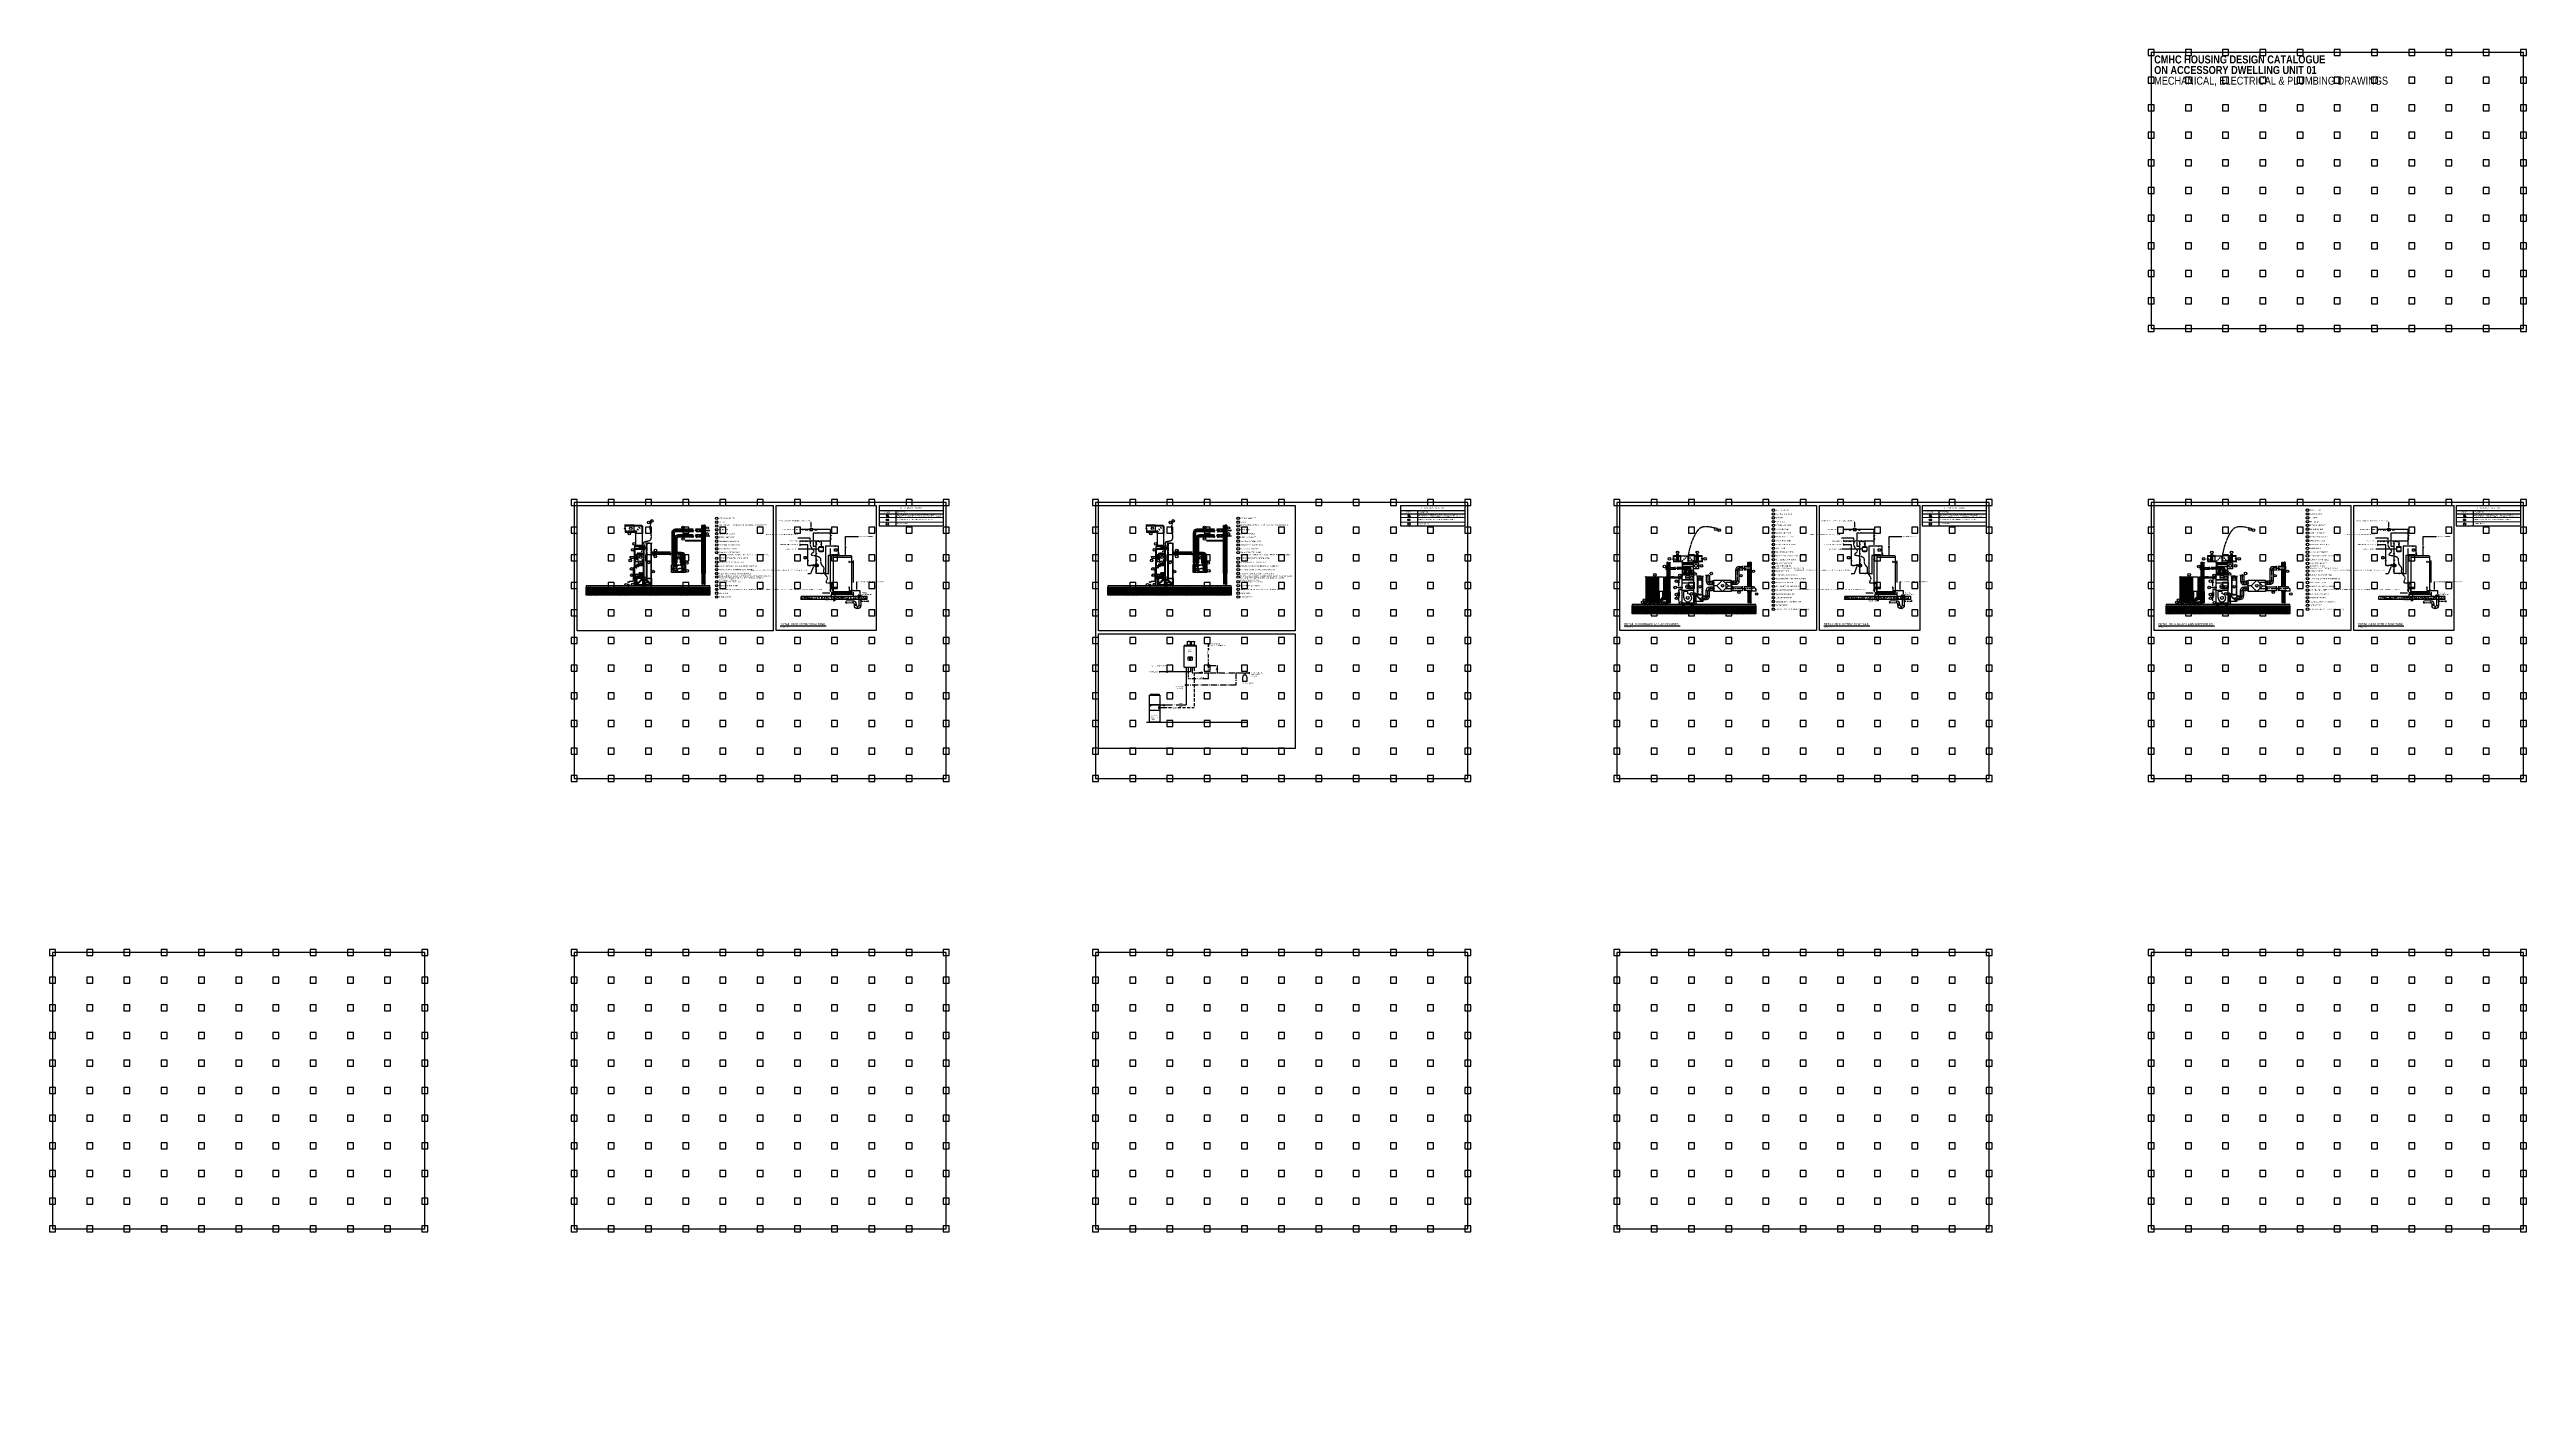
# Model space of a CAD drawing. Header units: millimetres. Extents: x -212361 to 39086, y -42 to 136893.
import ezdxf
from ezdxf import colors
from ezdxf.entities.mleader import LeaderData, LeaderLine
from ezdxf.enums import TextEntityAlignment as Align
from ezdxf.lldxf.tags import DXFTag
from ezdxf.math import Vec2, Vec3

# ---------------------------------------------------------------- set-up
doc = ezdxf.new("R2018")
doc.units = ezdxf.units.MM
doc.header["$LTSCALE"] = 25
for name, pattern in [('schedules_symbols_notes$0$CENTER2', [1.125, 0.75, -0.125, 0.125, -0.125]), ('schedules_symbols_notes$0$DASHED', [0.75, 0.5, -0.25]), ('schedules_symbols_notes$0$DCW', [1.5, 1, -0.2, 0.1, -0.2]), ('schedules_symbols_notes$0$DHW', [1.7, 1, -0.2, 0.1, -0.1, 0.1, -0.2]), ('schedules_symbols_notes$0$DHWR', [1.9, 1, -0.2, 0.1, -0.1, 0.1, -0.1, 0.1, -0.2]), ('schedules_symbols_notes$0$HIDDEN', [0.375, 0.25, -0.125]), ('schedules_symbols_notes$0$HIDDEN2', [0.1875, 0.125, -0.0625])]:
    doc.linetypes.add(name, pattern=pattern)
for name, color, linetype in [('schedules_symbols_notes$0$E-FA', 2, 'Continuous'), ('schedules_symbols_notes$0$E-POWER', 2, 'Continuous'), ('schedules_symbols_notes$0$E-TEXT', 11, 'Continuous'), ('schedules_symbols_notes$0$M-ANNO', 11, 'Continuous'), ('schedules_symbols_notes$0$M-CENTER', 33, 'schedules_symbols_notes$0$CENTER2'), ('schedules_symbols_notes$0$M-CONTROL CYAN', 4, 'Continuous'), ('schedules_symbols_notes$0$M-CONTROLWIRING', 140, 'schedules_symbols_notes$0$CENTER2'), ('schedules_symbols_notes$0$M-DETAIL CLR11', 11, 'Continuous'), ('schedules_symbols_notes$0$M-DETAIL CLR12', 12, 'Continuous'), ('schedules_symbols_notes$0$M-DETAIL CLR4', 4, 'Continuous'), ('schedules_symbols_notes$0$M-EQUIPMENT', 3, 'Continuous'), ('schedules_symbols_notes$0$M-EXISTING', 14, 'Continuous'), ('schedules_symbols_notes$0$M-HVAC-EXHS-DUCT', 5, 'Continuous'), ('schedules_symbols_notes$0$M-HVAC-RETN-DUCT', 1, 'Continuous'), ('schedules_symbols_notes$0$M-HVAC-SUPP-DUCT', 4, 'Continuous'), ('schedules_symbols_notes$0$M-HVAC-TSTAT', 4, 'Continuous'), ('schedules_symbols_notes$0$M-LEN-ELEV', 7, 'Continuous'), ('schedules_symbols_notes$0$M-PIPE-HWTR-RETN', 2, 'schedules_symbols_notes$0$HIDDEN'), ('schedules_symbols_notes$0$M-PIPE-HWTR-SUPP', 2, 'Continuous'), ('schedules_symbols_notes$0$M-PIPE-REFR', 3, 'Continuous'), ('schedules_symbols_notes$0$M-SENSOR', 1, 'Continuous'), ('schedules_symbols_notes$0$P-ANNO', 11, 'Continuous'), ('schedules_symbols_notes$0$P-COND-DRAIN', 3, 'schedules_symbols_notes$0$CONDENSATE_DRAIN'), ('schedules_symbols_notes$0$P-DOMW-DCW', 1, 'schedules_symbols_notes$0$DCW'), ('schedules_symbols_notes$0$P-DOMW-DHW', 1, 'schedules_symbols_notes$0$DHW'), ('schedules_symbols_notes$0$P-NGAS', 2, 'schedules_symbols_notes$0$NAT_GAS'), ('schedules_symbols_notes$0$T-TLB', 11, 'Continuous')]:
    doc.layers.add(name, color=color, linetype=linetype)
doc.styles.add('schedules_symbols_notes$0$Arial Narrow_3', font='ARIALN.TTF', dxfattribs={"height": 1})
doc.styles.add('schedules_symbols_notes$0$RDZENG', font='micross.ttf', dxfattribs={"height": 2})
doc.styles.add('schedules_symbols_notes$0$RDZENG_0.25', font='micross.ttf', dxfattribs={"height": 4})
doc.styles.add('schedules_symbols_notes$0$RDZENG_1', font='micross.ttf', dxfattribs={"height": 0.083333})
doc.styles.add('schedules_symbols_notes$0$RDZENG_50', font='micross.ttf', dxfattribs={"height": 100})
doc.styles.add('schedules_symbols_notes$0$ROMANS', font='ROMANS.SHX')
doc.styles.add('schedules_symbols_notes$0$Standard', font='arial.ttf')
doc.styles.get("Standard").update_dxf_attribs({"font": 'arial.ttf'})
tags = doc.linetypes.add('schedules_symbols_notes$0$CONDENSATE_DRAIN', pattern='A,2,-0.2,["CD",schedules_symbols_notes$0$Standard,S=0.08,R=0,X=-0.08,Y=-0.04],-0.2', length=2.4).pattern_tags.tags
tags[6] = DXFTag(74, 10)
tags = doc.linetypes.add('schedules_symbols_notes$0$NAT_GAS', pattern='A,2,-0.1,["G",schedules_symbols_notes$0$Standard,S=0.08,R=0,X=0,Y=-0.04],-0.2', length=2.3).pattern_tags.tags
tags[6] = DXFTag(74, 10)
doc.dimstyles.new('schedules_symbols_notes$0$RDZ Detail Dimension', dxfattribs={"dimtxt": 2, "dimasz": 2.5, "dimexe": 1.25, "dimexo": 0.625, "dimtad": 1, "dimtxsty": 'schedules_symbols_notes$0$Standard', "dimblk": 'schedules_symbols_notes$0$_ArchTick', "dimcen": 2.5, "dimadec": 0, "dimazin": 0, "dimtfac": 1, "dimtmove": 0, "dimatfit": 3, "dimfxl": 1, "dimarcsym": 0})
pattern_1 = [(315, (-491.6538, 3017.7806), (1.5240005, -4e-16), [0.625026, -1.5302362]), (0, (-491.2119, 3017.3386), (1.524, 1.524), [0.64008, -0.88392]), (45, (-490.5718, 3017.3386), (0, 1.5240005), [0.625026, -1.5302362]), (135, (-490.1298, 3018.4206), (-1.5240005, 2e-16), [0.625026, -1.5302362]), (225, (-491.2119, 3018.8626), (-3e-16, -1.5240005), [0.625026, -1.5302362]), (270, (-491.6538, 3018.4206), (1.524, -1.524), [0.64008, -0.88392])]
pattern_2 = [(0, (-491.654, 3022.402), (10.16, 10.16), [1.27, -8.89]), (90, (-491.654, 3022.402), (-10.16, 10.16), [1.27, -8.89]), (135, (-490.384, 3022.402), (-10.16, 9e-16), [1.79605, -12.57236]), (0, (-490.384, 3028.117), (10.16, 10.16), [1.27, -8.89]), (45, (-489.749, 3027.482), (0, 10.16), [0.898025, -13.47038]), (135, (-489.749, 3027.482), (-10.16, 9e-16), [0.898025, -13.47038]), (0, (-486.574, 3030.657), (10.16, 10.16), [1.79605, -8.36395]), (45, (-486.574, 3030.657), (0, 10.16), [1.27, -13.09841]), (135, (-484.778, 3030.657), (-10.16, 9e-16), [1.27, -13.09841]), (90, (-484.669, 3024.942), (-10.16, 10.16), [1.27, -8.89]), (45, (-484.669, 3024.942), (0, 10.16), [0.898025, -13.47038]), (135, (-484.034, 3025.577), (-10.16, 9e-16), [0.898025, -13.47038]), (0, (-490.384, 3024.942), (10.16, 10.16), [0.635, -8.509]), (0, (-482.764, 3027.482), (10.16, 10.16), [0.635, -8.509]), (90, (-485.939, 3028.752), (-10.16, 10.16), [0.635, -8.509]), (135, (-484.669, 3023.037), (-10.16, 9e-16), [0.898025, -13.47038]), (135, (-489.114, 3030.022), (-10.16, 9e-16), [0.898025, -13.47038]), (45, (-486.891, 3025.736), (0, 10.16), [0.898025, -13.47038]), (90, (-488.161, 3023.672), (-10.16, 10.16), [0.15875, -10.00125]), (90, (-487.685, 3027.958), (-10.16, 10.16), [0.15875, -10.00125]), (90, (-482.923, 3029.704), (-10.16, 10.16), [0.15875, -10.00125]), (90, (-482.764, 3024.307), (-10.16, 10.16), [0.15875, -10.00125])]
pattern_3 = [(315, (-2626.6008, 3017.7806), (1.5240005, -4e-16), [0.625026, -1.5302362]), (0, (-2626.1589, 3017.3386), (1.524, 1.524), [0.64008, -0.88392]), (45, (-2625.5188, 3017.3386), (0, 1.5240005), [0.625026, -1.5302362]), (135, (-2625.0768, 3018.4206), (-1.5240005, 2e-16), [0.625026, -1.5302362]), (225, (-2626.1589, 3018.8626), (-3e-16, -1.5240005), [0.625026, -1.5302362]), (270, (-2626.6008, 3018.4206), (1.524, -1.524), [0.64008, -0.88392])]
pattern_4 = [(0, (-2626.601, 3022.402), (10.16, 10.16), [1.27, -8.89]), (90, (-2626.601, 3022.402), (-10.16, 10.16), [1.27, -8.89]), (135, (-2625.331, 3022.402), (-10.16, 9e-16), [1.79605, -12.57236]), (0, (-2625.331, 3028.117), (10.16, 10.16), [1.27, -8.89]), (45, (-2624.696, 3027.482), (0, 10.16), [0.898025, -13.47038]), (135, (-2624.696, 3027.482), (-10.16, 9e-16), [0.898025, -13.47038]), (0, (-2621.521, 3030.657), (10.16, 10.16), [1.79605, -8.36395]), (45, (-2621.521, 3030.657), (0, 10.16), [1.27, -13.09841]), (135, (-2619.725, 3030.657), (-10.16, 9e-16), [1.27, -13.09841]), (90, (-2619.616, 3024.942), (-10.16, 10.16), [1.27, -8.89]), (45, (-2619.616, 3024.942), (0, 10.16), [0.898025, -13.47038]), (135, (-2618.981, 3025.577), (-10.16, 9e-16), [0.898025, -13.47038]), (0, (-2625.331, 3024.942), (10.16, 10.16), [0.635, -8.509]), (0, (-2617.711, 3027.482), (10.16, 10.16), [0.635, -8.509]), (90, (-2620.886, 3028.752), (-10.16, 10.16), [0.635, -8.509]), (135, (-2619.616, 3023.037), (-10.16, 9e-16), [0.898025, -13.47038]), (135, (-2624.061, 3030.022), (-10.16, 9e-16), [0.898025, -13.47038]), (45, (-2621.838, 3025.736), (0, 10.16), [0.898025, -13.47038]), (90, (-2623.108, 3023.672), (-10.16, 10.16), [0.15875, -10.00125]), (90, (-2622.632, 3027.958), (-10.16, 10.16), [0.15875, -10.00125]), (90, (-2617.87, 3029.704), (-10.16, 10.16), [0.15875, -10.00125]), (90, (-2617.711, 3024.307), (-10.16, 10.16), [0.15875, -10.00125])]

# ---------------------------------------------------------------- blocks, each defined once
blk = doc.blocks.new('*U313')
at = {"layer": 'Defpoints'}
blk.add_lwpolyline([(-12, -12), (12, -12), (12, 12), (-12, 12)], close=True, dxfattribs=at)
blk = doc.blocks.new('*U316')
at = {"layer": 'Defpoints', "color": 0, "linetype": 'ByBlock', "lineweight": -2, "transparency": 16777216}
for p in [(0, 1104), (148.8, 1104), (297.6, 1104), (446.4, 1104), (595.2, 1104), (744, 1104), (892.8, 1104), (1041.6, 1104), (1190.4, 1104), (1339.2, 1104), (1488, 1104), (0, 993.6), (148.8, 993.6), (297.6, 993.6), (446.4, 993.6), (595.2, 993.6), (744, 993.6), (892.8, 993.6), (1041.6, 993.6), (1190.4, 993.6), (1339.2, 993.6), (1488, 993.6), (0, 883.2), (148.8, 883.2), (297.6, 883.2), (446.4, 883.2), (595.2, 883.2), (744, 883.2), (892.8, 883.2), (1041.6, 883.2), (1190.4, 883.2), (1339.2, 883.2), (1488, 883.2), (0, 772.8), (148.8, 772.8), (297.6, 772.8), (446.4, 772.8), (595.2, 772.8), (744, 772.8), (892.8, 772.8), (1041.6, 772.8), (1190.4, 772.8), (1339.2, 772.8), (1488, 772.8), (0, 662.4), (148.8, 662.4), (297.6, 662.4), (446.4, 662.4), (595.2, 662.4), (744, 662.4), (892.8, 662.4), (1041.6, 662.4), (1190.4, 662.4), (1339.2, 662.4), (1488, 662.4), (0, 552), (148.8, 552), (297.6, 552), (446.4, 552), (595.2, 552), (744, 552), (892.8, 552), (1041.6, 552), (1190.4, 552), (1339.2, 552), (1488, 552), (0, 441.6), (148.8, 441.6), (297.6, 441.6), (446.4, 441.6), (595.2, 441.6), (744, 441.6), (892.8, 441.6), (1041.6, 441.6), (1190.4, 441.6), (1339.2, 441.6), (1488, 441.6), (0, 331.2), (148.8, 331.2), (297.6, 331.2), (446.4, 331.2), (595.2, 331.2), (744, 331.2), (892.8, 331.2), (1041.6, 331.2), (1190.4, 331.2), (1339.2, 331.2), (1488, 331.2), (0, 220.8), (148.8, 220.8), (297.6, 220.8), (446.4, 220.8), (595.2, 220.8), (744, 220.8), (892.8, 220.8), (1041.6, 220.8), (1190.4, 220.8), (1339.2, 220.8), (1488, 220.8), (0, 110.4), (148.8, 110.4), (297.6, 110.4), (446.4, 110.4), (595.2, 110.4), (744, 110.4), (892.8, 110.4), (1041.6, 110.4), (1190.4, 110.4), (1339.2, 110.4), (1488, 110.4), (0, 0), (148.8, 0), (297.6, 0), (446.4, 0), (595.2, 0), (744, 0), (892.8, 0), (1041.6, 0), (1190.4, 0), (1339.2, 0), (1488, 0)]:
    blk.add_blockref('*U313', p, dxfattribs=at)
blk = doc.blocks.new('*U308')
at = {"layer": 'Defpoints'}
blk.add_lwpolyline([(-12, -12), (12, -12), (12, 12), (-12, 12)], close=True, dxfattribs=at)
blk = doc.blocks.new('*U310')
at = {"layer": 'Defpoints', "color": 0, "linetype": 'ByBlock', "lineweight": -2, "transparency": 16777216}
for p in [(0, 1104), (148.8, 1104), (297.6, 1104), (446.4, 1104), (595.2, 1104), (744, 1104), (892.8, 1104), (1041.6, 1104), (1190.4, 1104), (1339.2, 1104), (1488, 1104), (0, 993.6), (148.8, 993.6), (297.6, 993.6), (446.4, 993.6), (595.2, 993.6), (744, 993.6), (892.8, 993.6), (1041.6, 993.6), (1190.4, 993.6), (1339.2, 993.6), (1488, 993.6), (0, 883.2), (148.8, 883.2), (297.6, 883.2), (446.4, 883.2), (595.2, 883.2), (744, 883.2), (892.8, 883.2), (1041.6, 883.2), (1190.4, 883.2), (1339.2, 883.2), (1488, 883.2), (0, 772.8), (148.8, 772.8), (297.6, 772.8), (446.4, 772.8), (595.2, 772.8), (744, 772.8), (892.8, 772.8), (1041.6, 772.8), (1190.4, 772.8), (1339.2, 772.8), (1488, 772.8), (0, 662.4), (148.8, 662.4), (297.6, 662.4), (446.4, 662.4), (595.2, 662.4), (744, 662.4), (892.8, 662.4), (1041.6, 662.4), (1190.4, 662.4), (1339.2, 662.4), (1488, 662.4), (0, 552), (148.8, 552), (297.6, 552), (446.4, 552), (595.2, 552), (744, 552), (892.8, 552), (1041.6, 552), (1190.4, 552), (1339.2, 552), (1488, 552), (0, 441.6), (148.8, 441.6), (297.6, 441.6), (446.4, 441.6), (595.2, 441.6), (744, 441.6), (892.8, 441.6), (1041.6, 441.6), (1190.4, 441.6), (1339.2, 441.6), (1488, 441.6), (0, 331.2), (148.8, 331.2), (297.6, 331.2), (446.4, 331.2), (595.2, 331.2), (744, 331.2), (892.8, 331.2), (1041.6, 331.2), (1190.4, 331.2), (1339.2, 331.2), (1488, 331.2), (0, 220.8), (148.8, 220.8), (297.6, 220.8), (446.4, 220.8), (595.2, 220.8), (744, 220.8), (892.8, 220.8), (1041.6, 220.8), (1190.4, 220.8), (1339.2, 220.8), (1488, 220.8), (0, 110.4), (148.8, 110.4), (297.6, 110.4), (446.4, 110.4), (595.2, 110.4), (744, 110.4), (892.8, 110.4), (1041.6, 110.4), (1190.4, 110.4), (1339.2, 110.4), (1488, 110.4), (0, 0), (148.8, 0), (297.6, 0), (446.4, 0), (595.2, 0), (744, 0), (892.8, 0), (1041.6, 0), (1190.4, 0), (1339.2, 0), (1488, 0)]:
    blk.add_blockref('*U308', p, dxfattribs=at)
blk = doc.blocks.new('*U309')
at = {"layer": 'Defpoints'}
blk.add_lwpolyline([(-12, -12), (12, -12), (12, 12), (-12, 12)], close=True, dxfattribs=at)
blk = doc.blocks.new('*U314')
at = {"layer": 'Defpoints', "color": 0, "linetype": 'ByBlock', "lineweight": -2, "transparency": 16777216}
for p in [(0, 1104), (148.8, 1104), (297.6, 1104), (446.4, 1104), (595.2, 1104), (744, 1104), (892.8, 1104), (1041.6, 1104), (1190.4, 1104), (1339.2, 1104), (1488, 1104), (0, 993.6), (148.8, 993.6), (297.6, 993.6), (446.4, 993.6), (595.2, 993.6), (744, 993.6), (892.8, 993.6), (1041.6, 993.6), (1190.4, 993.6), (1339.2, 993.6), (1488, 993.6), (0, 883.2), (148.8, 883.2), (297.6, 883.2), (446.4, 883.2), (595.2, 883.2), (744, 883.2), (892.8, 883.2), (1041.6, 883.2), (1190.4, 883.2), (1339.2, 883.2), (1488, 883.2), (0, 772.8), (148.8, 772.8), (297.6, 772.8), (446.4, 772.8), (595.2, 772.8), (744, 772.8), (892.8, 772.8), (1041.6, 772.8), (1190.4, 772.8), (1339.2, 772.8), (1488, 772.8), (0, 662.4), (148.8, 662.4), (297.6, 662.4), (446.4, 662.4), (595.2, 662.4), (744, 662.4), (892.8, 662.4), (1041.6, 662.4), (1190.4, 662.4), (1339.2, 662.4), (1488, 662.4), (0, 552), (148.8, 552), (297.6, 552), (446.4, 552), (595.2, 552), (744, 552), (892.8, 552), (1041.6, 552), (1190.4, 552), (1339.2, 552), (1488, 552), (0, 441.6), (148.8, 441.6), (297.6, 441.6), (446.4, 441.6), (595.2, 441.6), (744, 441.6), (892.8, 441.6), (1041.6, 441.6), (1190.4, 441.6), (1339.2, 441.6), (1488, 441.6), (0, 331.2), (148.8, 331.2), (297.6, 331.2), (446.4, 331.2), (595.2, 331.2), (744, 331.2), (892.8, 331.2), (1041.6, 331.2), (1190.4, 331.2), (1339.2, 331.2), (1488, 331.2), (0, 220.8), (148.8, 220.8), (297.6, 220.8), (446.4, 220.8), (595.2, 220.8), (744, 220.8), (892.8, 220.8), (1041.6, 220.8), (1190.4, 220.8), (1339.2, 220.8), (1488, 220.8), (0, 110.4), (148.8, 110.4), (297.6, 110.4), (446.4, 110.4), (595.2, 110.4), (744, 110.4), (892.8, 110.4), (1041.6, 110.4), (1190.4, 110.4), (1339.2, 110.4), (1488, 110.4), (0, 0), (148.8, 0), (297.6, 0), (446.4, 0), (595.2, 0), (744, 0), (892.8, 0), (1041.6, 0), (1190.4, 0), (1339.2, 0), (1488, 0)]:
    blk.add_blockref('*U309', p, dxfattribs=at)
blk = doc.blocks.new('*U320')
at = {"layer": 'Defpoints'}
blk.add_lwpolyline([(-12, -12), (12, -12), (12, 12), (-12, 12)], close=True, dxfattribs=at)
blk = doc.blocks.new('*U318')
at = {"layer": 'Defpoints', "color": 0, "linetype": 'ByBlock', "lineweight": -2, "transparency": 16777216}
for p in [(0, 1104), (148.8, 1104), (297.6, 1104), (446.4, 1104), (595.2, 1104), (744, 1104), (892.8, 1104), (1041.6, 1104), (1190.4, 1104), (1339.2, 1104), (1488, 1104), (0, 993.6), (148.8, 993.6), (297.6, 993.6), (446.4, 993.6), (595.2, 993.6), (744, 993.6), (892.8, 993.6), (1041.6, 993.6), (1190.4, 993.6), (1339.2, 993.6), (1488, 993.6), (0, 883.2), (148.8, 883.2), (297.6, 883.2), (446.4, 883.2), (595.2, 883.2), (744, 883.2), (892.8, 883.2), (1041.6, 883.2), (1190.4, 883.2), (1339.2, 883.2), (1488, 883.2), (0, 772.8), (148.8, 772.8), (297.6, 772.8), (446.4, 772.8), (595.2, 772.8), (744, 772.8), (892.8, 772.8), (1041.6, 772.8), (1190.4, 772.8), (1339.2, 772.8), (1488, 772.8), (0, 662.4), (148.8, 662.4), (297.6, 662.4), (446.4, 662.4), (595.2, 662.4), (744, 662.4), (892.8, 662.4), (1041.6, 662.4), (1190.4, 662.4), (1339.2, 662.4), (1488, 662.4), (0, 552), (148.8, 552), (297.6, 552), (446.4, 552), (595.2, 552), (744, 552), (892.8, 552), (1041.6, 552), (1190.4, 552), (1339.2, 552), (1488, 552), (0, 441.6), (148.8, 441.6), (297.6, 441.6), (446.4, 441.6), (595.2, 441.6), (744, 441.6), (892.8, 441.6), (1041.6, 441.6), (1190.4, 441.6), (1339.2, 441.6), (1488, 441.6), (0, 331.2), (148.8, 331.2), (297.6, 331.2), (446.4, 331.2), (595.2, 331.2), (744, 331.2), (892.8, 331.2), (1041.6, 331.2), (1190.4, 331.2), (1339.2, 331.2), (1488, 331.2), (0, 220.8), (148.8, 220.8), (297.6, 220.8), (446.4, 220.8), (595.2, 220.8), (744, 220.8), (892.8, 220.8), (1041.6, 220.8), (1190.4, 220.8), (1339.2, 220.8), (1488, 220.8), (0, 110.4), (148.8, 110.4), (297.6, 110.4), (446.4, 110.4), (595.2, 110.4), (744, 110.4), (892.8, 110.4), (1041.6, 110.4), (1190.4, 110.4), (1339.2, 110.4), (1488, 110.4), (0, 0), (148.8, 0), (297.6, 0), (446.4, 0), (595.2, 0), (744, 0), (892.8, 0), (1041.6, 0), (1190.4, 0), (1339.2, 0), (1488, 0)]:
    blk.add_blockref('*U320', p, dxfattribs=at)
blk = doc.blocks.new('*U315')
at = {"layer": 'Defpoints'}
blk.add_lwpolyline([(-12, -12), (12, -12), (12, 12), (-12, 12)], close=True, dxfattribs=at)
blk = doc.blocks.new('*U312')
at = {"layer": 'Defpoints', "color": 0, "linetype": 'ByBlock', "lineweight": -2, "transparency": 16777216}
for p in [(0, 1104), (148.8, 1104), (297.6, 1104), (446.4, 1104), (595.2, 1104), (744, 1104), (892.8, 1104), (1041.6, 1104), (1190.4, 1104), (1339.2, 1104), (1488, 1104), (0, 993.6), (148.8, 993.6), (297.6, 993.6), (446.4, 993.6), (595.2, 993.6), (744, 993.6), (892.8, 993.6), (1041.6, 993.6), (1190.4, 993.6), (1339.2, 993.6), (1488, 993.6), (0, 883.2), (148.8, 883.2), (297.6, 883.2), (446.4, 883.2), (595.2, 883.2), (744, 883.2), (892.8, 883.2), (1041.6, 883.2), (1190.4, 883.2), (1339.2, 883.2), (1488, 883.2), (0, 772.8), (148.8, 772.8), (297.6, 772.8), (446.4, 772.8), (595.2, 772.8), (744, 772.8), (892.8, 772.8), (1041.6, 772.8), (1190.4, 772.8), (1339.2, 772.8), (1488, 772.8), (0, 662.4), (148.8, 662.4), (297.6, 662.4), (446.4, 662.4), (595.2, 662.4), (744, 662.4), (892.8, 662.4), (1041.6, 662.4), (1190.4, 662.4), (1339.2, 662.4), (1488, 662.4), (0, 552), (148.8, 552), (297.6, 552), (446.4, 552), (595.2, 552), (744, 552), (892.8, 552), (1041.6, 552), (1190.4, 552), (1339.2, 552), (1488, 552), (0, 441.6), (148.8, 441.6), (297.6, 441.6), (446.4, 441.6), (595.2, 441.6), (744, 441.6), (892.8, 441.6), (1041.6, 441.6), (1190.4, 441.6), (1339.2, 441.6), (1488, 441.6), (0, 331.2), (148.8, 331.2), (297.6, 331.2), (446.4, 331.2), (595.2, 331.2), (744, 331.2), (892.8, 331.2), (1041.6, 331.2), (1190.4, 331.2), (1339.2, 331.2), (1488, 331.2), (0, 220.8), (148.8, 220.8), (297.6, 220.8), (446.4, 220.8), (595.2, 220.8), (744, 220.8), (892.8, 220.8), (1041.6, 220.8), (1190.4, 220.8), (1339.2, 220.8), (1488, 220.8), (0, 110.4), (148.8, 110.4), (297.6, 110.4), (446.4, 110.4), (595.2, 110.4), (744, 110.4), (892.8, 110.4), (1041.6, 110.4), (1190.4, 110.4), (1339.2, 110.4), (1488, 110.4), (0, 0), (148.8, 0), (297.6, 0), (446.4, 0), (595.2, 0), (744, 0), (892.8, 0), (1041.6, 0), (1190.4, 0), (1339.2, 0), (1488, 0)]:
    blk.add_blockref('*U315', p, dxfattribs=at)
blk = doc.blocks.new('*U311')
at = {"layer": 'Defpoints'}
blk.add_lwpolyline([(-12, -12), (12, -12), (12, 12), (-12, 12)], close=True, dxfattribs=at)
blk = doc.blocks.new('*U321')
at = {"layer": 'Defpoints', "color": 0, "linetype": 'ByBlock', "lineweight": -2, "transparency": 16777216}
for p in [(0, 1104), (148.8, 1104), (297.6, 1104), (446.4, 1104), (595.2, 1104), (744, 1104), (892.8, 1104), (1041.6, 1104), (1190.4, 1104), (1339.2, 1104), (1488, 1104), (0, 993.6), (148.8, 993.6), (297.6, 993.6), (446.4, 993.6), (595.2, 993.6), (744, 993.6), (892.8, 993.6), (1041.6, 993.6), (1190.4, 993.6), (1339.2, 993.6), (1488, 993.6), (0, 883.2), (148.8, 883.2), (297.6, 883.2), (446.4, 883.2), (595.2, 883.2), (744, 883.2), (892.8, 883.2), (1041.6, 883.2), (1190.4, 883.2), (1339.2, 883.2), (1488, 883.2), (0, 772.8), (148.8, 772.8), (297.6, 772.8), (446.4, 772.8), (595.2, 772.8), (744, 772.8), (892.8, 772.8), (1041.6, 772.8), (1190.4, 772.8), (1339.2, 772.8), (1488, 772.8), (0, 662.4), (148.8, 662.4), (297.6, 662.4), (446.4, 662.4), (595.2, 662.4), (744, 662.4), (892.8, 662.4), (1041.6, 662.4), (1190.4, 662.4), (1339.2, 662.4), (1488, 662.4), (0, 552), (148.8, 552), (297.6, 552), (446.4, 552), (595.2, 552), (744, 552), (892.8, 552), (1041.6, 552), (1190.4, 552), (1339.2, 552), (1488, 552), (0, 441.6), (148.8, 441.6), (297.6, 441.6), (446.4, 441.6), (595.2, 441.6), (744, 441.6), (892.8, 441.6), (1041.6, 441.6), (1190.4, 441.6), (1339.2, 441.6), (1488, 441.6), (0, 331.2), (148.8, 331.2), (297.6, 331.2), (446.4, 331.2), (595.2, 331.2), (744, 331.2), (892.8, 331.2), (1041.6, 331.2), (1190.4, 331.2), (1339.2, 331.2), (1488, 331.2), (0, 220.8), (148.8, 220.8), (297.6, 220.8), (446.4, 220.8), (595.2, 220.8), (744, 220.8), (892.8, 220.8), (1041.6, 220.8), (1190.4, 220.8), (1339.2, 220.8), (1488, 220.8), (0, 110.4), (148.8, 110.4), (297.6, 110.4), (446.4, 110.4), (595.2, 110.4), (744, 110.4), (892.8, 110.4), (1041.6, 110.4), (1190.4, 110.4), (1339.2, 110.4), (1488, 110.4), (0, 0), (148.8, 0), (297.6, 0), (446.4, 0), (595.2, 0), (744, 0), (892.8, 0), (1041.6, 0), (1190.4, 0), (1339.2, 0), (1488, 0)]:
    blk.add_blockref('*U311', p, dxfattribs=at)
blk = doc.blocks.new('*U195')
at = {"layer": 'schedules_symbols_notes$0$M-ANNO'}
blk.add_line((8.5, 9.8), (100.1, 9.8), dxfattribs=at)
at = {"layer": 'schedules_symbols_notes$0$M-ANNO', "style": 'schedules_symbols_notes$0$RDZENG'}
blk.add_attdef('SCALE', text='', height=2, dxfattribs=at).set_placement((8.5, 8.8), align=Align.TOP_LEFT)
blk.add_attdef('DETAILNAME', text='', height=4, dxfattribs=at).set_placement((8.5, 9.8), align=Align.BOTTOM_LEFT)
blk = doc.blocks.new('*U183')
blk.add_wipeout([(-0.02, 0.02), (0, 0), (-0.02, -0.02), (-0.02, -0.03), (-0.01, -0.03), (0, -0.03), (0.01, -0.03), (0.02, -0.03), (0.03, -0.02), (0.03, -0.01), (0.03, 0), (0.03, 0.01), (0.03, 0.02), (0.02, 0.03), (0.01, 0.03), (0, 0.03), (0, 0.03), (-0.01, 0.03), (-0.02, 0.03)])
for p, q in [((-0.07, -0.02), (-0.07, 0.02)), ((-0.07, -0.02), (-0.07, 0.02)), ((-0.07, 0.02), (-0.07, -0.02))]:
    blk.add_line(p, q)
blk.add_arc((0, 0), 0.0344, 225, 135)
blk = doc.blocks.new('*U194')
for centre, start, end in [((2, -2), 45, 135), ((6, -2), 45, 135), ((6, 2), 225, 315)]:
    blk.add_arc(centre, 2.83, start, end)
at = {"layer": 'Defpoints', "color": 123}
for p, q in [((0, 0), (0, -0.8)), ((8, 0), (8, -0.8))]:
    blk.add_line(p, q, dxfattribs=at)
blk = doc.blocks.new('*U185')
for p, q in [((12, 0), (-6, 10)), ((-6, 10), (-6, -10)), ((12, 0), (-6, -10))]:
    blk.add_line(p, q)
blk.add_circle((0, 0), 12)
blk = doc.blocks.new('schedules_symbols_notes$0$A$C3FA30B43')
for points in [[(-3.1, -0.1), (-3.1, 1.8), (-3.8, 1.8), (-3.8, -0.1)], [(-2.1, 2.5), (-3.1, 2.5), (-3.1, -0.8), (-2.1, -0.8)], [(-2.1, 1.7), (2.1, 1.7), (2.1, 0), (-2.1, 0)], [(-1.7, 2.9), (1.7, 2.9), (1.2, 5), (-1.2, 5)], [(-1.2, 0), (1.2, 0), (1.2, -3.9), (-1.2, -3.9)], [(2.1, 2.5), (3.1, 2.5), (3.1, -0.8), (2.1, -0.8)], [(3.1, -0.1), (3.1, 1.8), (3.8, 1.8), (3.8, -0.1)], [(1.7, -3.9), (1.7, -4.9), (-1.7, -4.9), (-1.7, -3.9)], [(-1, -4.9), (1, -4.9), (1, -5.6), (-1, -5.6)]]:
    blk.add_lwpolyline(points, close=True)
blk.add_lwpolyline([(-1.2, 2.9), (-1.2, 1.7), (1.2, 1.7), (1.2, 2.9)])
blk = doc.blocks.new('schedules_symbols_notes$0$VALVE')
blk.add_wipeout([(0.07, -0.03), (0.07, 0.03), (-0.07, -0.03), (-0.07, 0.03)])
for p, q in [((-0.07, 0.03), (-0.07, -0.03)), ((-0.07, -0.03), (0.07, 0.03)), ((-0.07, 0.03), (0.07, -0.03)), ((0.07, 0.03), (0.07, -0.03))]:
    blk.add_line(p, q)
blk = doc.blocks.new('*U188')
blk.add_wipeout([(-0.03, -0.07), (0.03, -0.07), (-0.03, 0.07), (0.03, 0.07)])
for p, q in [((0.03, 0.07), (-0.03, 0.07)), ((-0.03, 0.07), (0.03, -0.07)), ((0.03, 0.07), (-0.03, -0.07)), ((0.03, -0.07), (-0.03, -0.07))]:
    blk.add_line(p, q)
blk = doc.blocks.new('*U192')
h = blk.add_hatch(color=256)
h.dxf.hatch_style = 1
h.paths.add_polyline_path([(-0.08, 0), (0, -0.01), (0, 0.01)])
blk.add_lwpolyline([(-0.08, 0), (0, 0.01), (0, -0.01)], close=True)
blk = doc.blocks.new('schedules_symbols_notes$0$_ArchTick')
at = {"color": 0, "linetype": 'ByBlock', "const_width": 0.15}
blk.add_lwpolyline([(-0.5, -0.5), (0.5, 0.5)], dxfattribs=at)
blk = doc.blocks.new('*D242')
at = {"layer": 'Defpoints', "color": 0, "transparency": 16777216}
for p in [(-203, -272.2), (-190.3, -200), (-150.3, -200)]:
    blk.add_point(p, dxfattribs=at)
at = {"layer": 'schedules_symbols_notes$0$M-ANNO', "color": 0, "lineweight": -2, "transparency": 16777216}
for p, q in [((-202.4, -272.2), (-189, -272.2)), ((-150.9, -200), (-191.5, -200)), ((-190.3, -272.2), (-190.3, -200))]:
    blk.add_line(p, q, dxfattribs=at)
at = {"layer": 'schedules_symbols_notes$0$M-ANNO', "color": 0, "lineweight": -2, "transparency": 16777216, "xscale": 2.5, "yscale": 2.5, "zscale": 2.5}
for p, rotation in [((-190.3, -200), 90), ((-190.3, -272.2), 270)]:
    blk.add_blockref('schedules_symbols_notes$0$_ArchTick', p, dxfattribs=dict(at, rotation=rotation))
at = {"layer": 'schedules_symbols_notes$0$M-ANNO', "color": 0, "transparency": 16777216, "insert": (-191.9, -236.1), "char_height": 2, "attachment_point": 5, "rotation": 90, "style": 'schedules_symbols_notes$0$Standard'}
blk.add_mtext('MIN 12"', dxfattribs=at)
blk = doc.blocks.new('*U191')
blk.add_lwpolyline([(0, 0.09), (0.17, 0.09), (0.17, -0.09), (0, -0.09)], close=True)
at = {"color": 11, "insert": (0.09, 0), "char_height": 0.0868, "attachment_point": 5, "style": 'schedules_symbols_notes$0$Standard'}
blk.add_mtext_dynamic_manual_height_columns('T', width=0.0947, gutter_width=1.04, heights=[0], dxfattribs=at)
blk = doc.blocks.new('*U317')
at = {"layer": 'Defpoints'}
blk.add_lwpolyline([(-12, -12), (12, -12), (12, 12), (-12, 12)], close=True, dxfattribs=at)
blk = doc.blocks.new('*U322')
at = {"layer": 'Defpoints', "color": 0, "linetype": 'ByBlock', "lineweight": -2, "transparency": 16777216}
for p in [(0, 1104), (148.8, 1104), (297.6, 1104), (446.4, 1104), (595.2, 1104), (744, 1104), (892.8, 1104), (1041.6, 1104), (1190.4, 1104), (1339.2, 1104), (1488, 1104), (0, 993.6), (148.8, 993.6), (297.6, 993.6), (446.4, 993.6), (595.2, 993.6), (744, 993.6), (892.8, 993.6), (1041.6, 993.6), (1190.4, 993.6), (1339.2, 993.6), (1488, 993.6), (0, 883.2), (148.8, 883.2), (297.6, 883.2), (446.4, 883.2), (595.2, 883.2), (744, 883.2), (892.8, 883.2), (1041.6, 883.2), (1190.4, 883.2), (1339.2, 883.2), (1488, 883.2), (0, 772.8), (148.8, 772.8), (297.6, 772.8), (446.4, 772.8), (595.2, 772.8), (744, 772.8), (892.8, 772.8), (1041.6, 772.8), (1190.4, 772.8), (1339.2, 772.8), (1488, 772.8), (0, 662.4), (148.8, 662.4), (297.6, 662.4), (446.4, 662.4), (595.2, 662.4), (744, 662.4), (892.8, 662.4), (1041.6, 662.4), (1190.4, 662.4), (1339.2, 662.4), (1488, 662.4), (0, 552), (148.8, 552), (297.6, 552), (446.4, 552), (595.2, 552), (744, 552), (892.8, 552), (1041.6, 552), (1190.4, 552), (1339.2, 552), (1488, 552), (0, 441.6), (148.8, 441.6), (297.6, 441.6), (446.4, 441.6), (595.2, 441.6), (744, 441.6), (892.8, 441.6), (1041.6, 441.6), (1190.4, 441.6), (1339.2, 441.6), (1488, 441.6), (0, 331.2), (148.8, 331.2), (297.6, 331.2), (446.4, 331.2), (595.2, 331.2), (744, 331.2), (892.8, 331.2), (1041.6, 331.2), (1190.4, 331.2), (1339.2, 331.2), (1488, 331.2), (0, 220.8), (148.8, 220.8), (297.6, 220.8), (446.4, 220.8), (595.2, 220.8), (744, 220.8), (892.8, 220.8), (1041.6, 220.8), (1190.4, 220.8), (1339.2, 220.8), (1488, 220.8), (0, 110.4), (148.8, 110.4), (297.6, 110.4), (446.4, 110.4), (595.2, 110.4), (744, 110.4), (892.8, 110.4), (1041.6, 110.4), (1190.4, 110.4), (1339.2, 110.4), (1488, 110.4), (0, 0), (148.8, 0), (297.6, 0), (446.4, 0), (595.2, 0), (744, 0), (892.8, 0), (1041.6, 0), (1190.4, 0), (1339.2, 0), (1488, 0)]:
    blk.add_blockref('*U317', p, dxfattribs=at)
blk = doc.blocks.new('schedules_symbols_notes$0$A$C5ACE41D7')
h = blk.add_hatch()
h.set_pattern_fill('ANSI31', color=256, scale=10, style=0)
h.set_pattern_definition([(45, (-14703.144, -6128.736), (-22.45064, 22.45064), [])])
edge = h.paths.add_edge_path()
edge.add_line((-156, 0), (-156, -734))
edge.add_line((-156, -734), (-125, -734))
edge.add_line((-125, -734), (-125, 0))
h = blk.add_hatch()
h.set_pattern_fill('INSULATION', color=256, scale=10, style=0)
h.set_pattern_definition([(45, (-14703.144, -6128.736), (-25.14472, 25.14472), []), (135, (-14703.144, -6128.736), (-25.14472, -25.14472), [])])
h.paths.add_polyline_path([(82, 0), (-82, 0), (-82, -671), (82, -671)])
for p, q in [((113, 0), (-156, 0)), ((82, -671), (-82, -734)), ((82, -734), (-82, -671))]:
    blk.add_line(p, q)
for points in [[(-156, 0), (-156, -734), (-125, -734), (-125, 0)], [(-113, 0), (-113, -732), (-82, -732), (-82, 0)], [(-82, 0), (82, 0)], [(82, 0), (82, -734), (113, -734), (113, 0)]]:
    blk.add_lwpolyline(points)
blk.add_lwpolyline([(82, -734), (-82, -734), (-82, -671), (82, -671)], close=True)
blk = doc.blocks.new('schedules_symbols_notes$0$A$C5ACE41DD')
h = blk.add_hatch()
h.set_pattern_fill('ANSI31', color=256, scale=10, style=0)
h.set_pattern_definition([(45, (-14703.144, -5394.925), (-22.45064, 22.45064), [])])
edge = h.paths.add_edge_path()
edge.add_line((-156, 902), (-156, 0))
edge.add_line((-156, 0), (-125, 0))
edge.add_line((-125, 0), (-125, 935))
h = blk.add_hatch()
h.set_pattern_fill('INSULATION', color=256, scale=10, style=0)
h.set_pattern_definition([(45, (-14703.144, -5394.925), (-25.14472, 25.14472), []), (135, (-14703.144, -5394.925), (-25.14472, -25.14472), [])])
h.paths.add_polyline_path([(82, 734), (-82, 734), (-82, 63), (82, 63)])
edge = h.paths.add_edge_path()
edge.add_line((82, 796), (82, 928))
edge.add_spline(control_points=[(82, 928), (62, 917), (-2, 833), (-52, 930), (-82, 945)], knot_values=[91.6474411, 91.6474411, 91.6474411, 91.6474411, 165.1632314, 279.5853695, 279.5853695, 279.5853695, 279.5853695], degree=3, periodic=0)
edge.add_line((-82, 945), (-82, 796))
edge.add_line((-82, 796), (82, 796))
for p, q in [((82, 734), (-82, 796)), ((82, 796), (-82, 734)), ((82, 63), (-82, 0)), ((82, 0), (-82, 63))]:
    blk.add_line(p, q)
for points in [[(-156, 902), (-156, 0), (-125, 0), (-125, 935)], [(-113, 943), (-113, 2), (-82, 2), (-82, 945)], [(82, 928), (82, 0), (113, 0), (113, 913)]]:
    blk.add_lwpolyline(points)
for points in [[(82, 796), (-82, 796), (-82, 734), (82, 734)], [(82, 0), (-82, 0), (-82, 63), (82, 63)]]:
    blk.add_lwpolyline(points, close=True)
blk.add_spline([(-156, 902), (-93, 948), (14, 879), (103, 928), (113, 913)], degree=3)
blk = doc.blocks.new('*U211')
for p, q in [((7, 0), (-2, 0)), ((8.5, -3), (7, 0)), ((9.5, 3), (8.5, -3)), ((9.5, 3), (11, 0)), ((11, 0), (20, 0))]:
    blk.add_line(p, q)
at = {"layer": 'Defpoints', "color": 123}
for p, q in [((0, 0), (0, -0.6)), ((18, 0), (18, -0.6))]:
    blk.add_line(p, q, dxfattribs=at)
blk = doc.blocks.new('schedules_symbols_notes$0$PIPE ELBOW')
at = {"linetype": 'Continuous'}
for p, q in [((-1.5, 5), (1.5, 5)), ((5, 1.5), (5, -1.5))]:
    blk.add_line(p, q, dxfattribs=at)
blk = doc.blocks.new('schedules_symbols_notes$0$A$C5ACE2627')
at = {"layer": 'schedules_symbols_notes$0$M-LEN-ELEV', "color": 0}
for p, q in [((-13.2, 37.2), (-14.1, 36.8)), ((-14.1, 36.5), (-14.1, 36.8)), ((-14.1, 1.2), (-14.1, 1)), ((-14.1, 1), (-13.2, 0.5)), ((-13.9, 36.5), (-13.9, 1.2)), ((-13.2, 37.2), (13.2, 37.2)), ((-12, 0.5), (-11, 0)), ((-11, 0), (11, 0)), ((12, 0.5), (11, 0)), ((13.2, 37.2), (14.1, 36.8)), ((14.1, 1), (13.2, 0.5)), ((14.1, 36.8), (14.1, 36.5)), ((14.1, 36.5), (14.1, 1))]:
    blk.add_line(p, q, dxfattribs=at)
at = {"layer": 'schedules_symbols_notes$0$M-LEN-ELEV', "color": 11}
for p, q in [((-14.1, 36.8), (14.1, 36.8)), ((14.1, 36.5), (-14.1, 36.5)), ((-14.1, 1.2), (14.1, 1.2)), ((-14.1, 1), (14.1, 1)), ((-13.9, 36), (5.6, 36)), ((-13.9, 32), (5.6, 32)), ((-13.9, 28), (5.6, 28)), ((-13.9, 24), (5.6, 24)), ((-13.9, 20), (5.6, 20)), ((-13.9, 16), (5.6, 16)), ((-13.9, 12), (5.6, 12)), ((-13.9, 8), (5.6, 8)), ((-13.9, 4), (5.6, 4)), ((-13.2, 0.5), (13.2, 0.5)), ((-12.4, 36.5), (-12.4, 1.2)), ((-10.4, 36.5), (-10.4, 1.2)), ((-8.4, 36.5), (-8.4, 1.2)), ((-6.4, 36.5), (-6.4, 1.2)), ((-4.4, 36.5), (-4.4, 1.2)), ((-2.4, 36.5), (-2.4, 1.2)), ((-0.4, 36.5), (-0.4, 1.2)), ((1.6, 36.5), (1.6, 1.2)), ((3.6, 36.5), (3.6, 1.2)), ((5.6, 36.5), (5.6, 1.2)), ((6.1, 36.5), (6.1, 1.2)), ((14.1, 13.9), (6.1, 13.9)), ((7.3, 13.9), (7.3, 1.2)), ((10.3, 2.5), (10.3, 2.4)), ((10.4, 2.4), (10.4, 2.4)), ((10.5, 2.4), (10.5, 1.2)), ((10.5, 2.4), (10.5, 2.4)), ((11.3, 1.7), (10.5, 1.7)), ((11.3, 1.4), (10.5, 1.4)), ((10.6, 2.5), (10.6, 2.4)), ((10.9, 3.8), (12.1, 3.8)), ((11.1, 4), (11.1, 3.8)), ((11.6, 1.8), (11.3, 1.8)), ((11.6, 1.3), (11.3, 1.3)), ((11.5, 3.6), (11.5, 1.8)), ((12.6, 3), (11.7, 3)), ((12.6, 2.5), (11.7, 2.5)), ((11.9, 4), (11.9, 3.8)), ((12.1, 3.8), (12.1, 3.8)), ((12.5, 13.9), (12.5, 3)), ((12.5, 2.5), (12.5, 1.3)), ((13.5, 3.3), (12.8, 3.3)), ((13.5, 2.2), (12.8, 2.2))]:
    blk.add_line(p, q, dxfattribs=at)
for points in [[(10.3, 2.5), (10.6, 2.5), (10.6, 2.4), (10.3, 2.4)], [(10.8, 4), (12.2, 4), (12.2, 3.8), (10.8, 3.8)], [(11, 3.6), (12, 3.6), (12, 3.8), (11, 3.8)]]:
    blk.add_lwpolyline(points, close=True, dxfattribs=at)
for points in [[(10.7, 1.7), (10.7, 2.4), (10.3, 2.4), (10.3, 1.2), (10.7, 1.2), (10.7, 1.4)], [(10.7, 1.7), (10.7, 3.6), (12.3, 3.6), (12.3, 3)], [(12.3, 2.5), (12.3, 1.2)]]:
    blk.add_lwpolyline(points, dxfattribs=at)
for centre, radius, start, end in [((10.7, 1.6), 0.206, 142.7309, 217.2691), ((11.8, 1.6), 0.504, 147.0591, 212.9409), ((11.9, 2.7), 0.341, 132.8158, 227.1842), ((13.3, 2.7), 0.806, 133.2894, 226.7106)]:
    blk.add_arc(centre, radius, start, end, dxfattribs=at)
for centre, major_axis, ratio in [((11.6, 1.6), (0, -0.274), 0.416927), ((13.5, 2.7), (0, -0.587), 0.767144)]:
    blk.add_ellipse(centre, major_axis=major_axis, ratio=ratio, dxfattribs=at)
blk = doc.blocks.new('*U210')
for p, q in [((1, 0), (-2, 0)), ((2.5, -3), (1, 0)), ((3.5, 3), (2.5, -3)), ((3.5, 3), (5, 0)), ((5, 0), (8, 0))]:
    blk.add_line(p, q)
at = {"layer": 'Defpoints', "color": 123}
for p, q in [((0, 0), (0, -0.6)), ((6, 0), (6, -0.6))]:
    blk.add_line(p, q, dxfattribs=at)
blk = doc.blocks.new('schedules_symbols_notes$0$KEYED NOTE_0.25')
at = {"layer": 'schedules_symbols_notes$0$M-ANNO'}
blk.add_circle((0, 0), 4, dxfattribs=at)
at = {"layer": 'schedules_symbols_notes$0$M-ANNO', "style": 'schedules_symbols_notes$0$RDZENG_0.25'}
blk.add_attdef('#', text='', height=4, dxfattribs=at).set_placement((0, 0), align=Align.MIDDLE_CENTER)
blk = doc.blocks.new('*U212')
for p, q in [((3.5, 0), (-2, 0)), ((5, -3), (3.5, 0)), ((6, 3), (5, -3)), ((6, 3), (7.5, 0)), ((7.5, 0), (13, 0))]:
    blk.add_line(p, q)
at = {"layer": 'Defpoints', "color": 123}
for p, q in [((0, 0), (0, -0.6)), ((11, 0), (11, -0.6))]:
    blk.add_line(p, q, dxfattribs=at)
blk = doc.blocks.new('*U209')
blk.add_wipeout([(0.07, -0.03), (0.07, 0.03), (-0.07, -0.03), (-0.07, 0.03)])
for p, q in [((-0.07, 0.03), (-0.07, -0.03)), ((-0.07, -0.03), (0.07, 0.03)), ((-0.07, 0.03), (0.07, -0.03)), ((0.07, 0.03), (0.07, -0.03))]:
    blk.add_line(p, q)
blk = doc.blocks.new('schedules_symbols_notes$0$TEMP SENSOR')
blk.add_circle((0, 0), 0.0833)
at = {"color": 11, "insert": (0, 0), "char_height": 0.0833, "attachment_point": 5, "style": 'schedules_symbols_notes$0$Standard'}
blk.add_mtext_dynamic_manual_height_columns('T', width=0.0909, gutter_width=1, heights=[0], dxfattribs=at)
blk = doc.blocks.new('schedules_symbols_notes$0$A$C56AC6403')
at = {"color": 11}
for p, q in [((0, 3), (1.125, 3)), ((3, 0), (3, 1.125))]:
    blk.add_line(p, q, dxfattribs=at)
for centre, radius in [((0, 0), 3), ((1.125, 1.125), 1.875)]:
    blk.add_arc(centre, radius, 0, 90, dxfattribs=at)
blk = doc.blocks.new('*U208')
at = {"layer": 'schedules_symbols_notes$0$M-ANNO'}
blk.add_line((8.5, 9.8), (120.5, 9.8), dxfattribs=at)
at = {"layer": 'schedules_symbols_notes$0$M-ANNO', "style": 'schedules_symbols_notes$0$RDZENG'}
blk.add_attdef('SCALE', text='', height=2, dxfattribs=at).set_placement((8.5, 8.8), align=Align.TOP_LEFT)
blk.add_attdef('DETAILNAME', text='', height=4, dxfattribs=at).set_placement((8.5, 9.8), align=Align.BOTTOM_LEFT)
blk = doc.blocks.new('schedules_symbols_notes$0$b')
at = {"linetype": 'ByBlock', "lineweight": 15}
for p, q in [((306, 8383.9), (307.6, 8383.9)), ((306, 8300.7), (306, 8383.9)), ((307.6, 8384.1), (306.2, 8384.1)), ((306.9, 8384.1), (306.9, 8387.8)), ((307.3, 8388.2), (314.3, 8388.2)), ((307.6, 8383.9), (307.6, 8384.1)), ((354.5, 8384.1), (307.6, 8384.1)), ((354.5, 8383.9), (307.6, 8383.9)), ((307.6, 8383.9), (307.6, 8300.7)), ((311.7, 8386.3), (310.2, 8386.3)), ((310.2, 8386.3), (310.2, 8384.4)), ((310.2, 8384.4), (311.7, 8384.4)), ((311.7, 8386.2), (311.7, 8384.1)), ((314.3, 8388.6), (314.3, 8388.2)), ((315.1, 8388.6), (314.3, 8388.6)), ((315.1, 8388.2), (314.3, 8388.2)), ((315.1, 8384.8), (314.3, 8384.8)), ((314.4, 8388.2), (314.4, 8387.6)), ((315.1, 8387.6), (314.4, 8387.6)), ((314.4, 8387), (314.4, 8386.4)), ((315.1, 8387), (314.4, 8387)), ((314.5, 8387.6), (314.5, 8387)), ((314.9, 8388.7), (314.9, 8388.6)), ((315.1, 8388.7), (314.9, 8388.7)), ((315.2, 8388.7), (315.1, 8388.7)), ((315.8, 8388.6), (315.1, 8388.6)), ((315.8, 8388.2), (315.1, 8388.2)), ((315.7, 8387.6), (315.1, 8387.6)), ((315.7, 8387), (315.1, 8387)), ((315.2, 8388.6), (315.2, 8388.7)), ((315.6, 8387), (315.6, 8387.6)), ((315.7, 8387.6), (315.7, 8388.2)), ((315.7, 8386.4), (315.7, 8387)), ((315.7, 8386.4), (315.7, 8386.4)), ((315.8, 8388.2), (315.8, 8388.6)), ((315.8, 8388.2), (320.4, 8388.2)), ((319.4, 8386.3), (315.8, 8386.3)), ((315.9, 8384.1), (315.9, 8386.2)), ((315.9, 8384.4), (318.5, 8384.4)), ((318.5, 8384.7), (318.5, 8384.1)), ((324.3, 8384.7), (318.5, 8384.7)), ((319.4, 8384.7), (319.4, 8386.3)), ((320.8, 8387), (319.6, 8384.7)), ((319.6, 8384.7), (320.9, 8387)), ((320.8, 8387), (319.6, 8384.7)), ((319.6, 8384.7), (319.6, 8384.7)), ((320.8, 8386.7), (319.8, 8384.7)), ((319.8, 8384.7), (320.8, 8384.7)), ((320.4, 8390.4), (320.4, 8386.3)), ((320.4, 8390.4), (324, 8390.4)), ((320.8, 8384.7), (320.8, 8386.7)), ((320.8, 8386.7), (320.9, 8386.7)), ((320.8, 8384.7), (320.9, 8384.7)), ((320.9, 8386.7), (320.9, 8384.7)), ((320.9, 8384.7), (322.1, 8384.7)), ((321.9, 8338.2), (321.9, 8331.1)), ((321.9, 8331.1), (321.9, 8338.2)), ((321.9, 8331.1), (321.9, 8338.2)), ((322, 8338.2), (322, 8331.1)), ((322.1, 8384.7), (323.4, 8384.7)), ((323.9, 8387), (323.4, 8384.7)), ((323.9, 8386.8), (323.4, 8384.7)), ((323.4, 8384.7), (323.6, 8384.7)), ((323.6, 8384.7), (324.1, 8387)), ((324.2, 8386.7), (323.7, 8384.7)), ((323.7, 8384.7), (324.2, 8384.7)), ((323.8, 8386.5), (323.8, 8386.7)), ((323.8, 8386.7), (323.8, 8386.7)), ((324, 8390.4), (332.2, 8390.4)), ((324.2, 8384.7), (324.2, 8386.7)), ((324.2, 8386.7), (324.3, 8386.7)), ((324.2, 8384.7), (324.3, 8384.7)), ((324.3, 8386.7), (324.3, 8384.7)), ((324.3, 8384.1), (324.3, 8384.7)), ((324.3, 8384.7), (328.3, 8384.7)), ((324.8, 8384.7), (324.3, 8384.7)), ((324.8, 8384.1), (324.8, 8384.7)), ((327.8, 8384.7), (324.8, 8384.7)), ((336.5, 8339.6), (325.9, 8339.6)), ((325.9, 8339.6), (325.9, 8336)), ((325.9, 8339.6), (336.5, 8339.6)), ((325.9, 8336), (336.5, 8336)), ((336.5, 8336), (325.9, 8336)), ((327.3, 8334.3), (327.3, 8333.4)), ((327.3, 8331.1), (327.3, 8330.3)), ((329.1, 8334.4), (327.4, 8334.4)), ((327.4, 8333.4), (329.1, 8333.4)), ((329.1, 8331.2), (327.4, 8331.2)), ((327.4, 8330.2), (329.1, 8330.2)), ((327.8, 8384.1), (327.8, 8384.7)), ((328.3, 8384.7), (327.8, 8384.7)), ((328, 8334), (328, 8334)), ((328, 8333.8), (328, 8333.7)), ((328, 8330.8), (328, 8330.8)), ((328, 8330.6), (328, 8330.6)), ((328.1, 8334), (328.1, 8334)), ((328.1, 8334), (328.1, 8333.9)), ((328.1, 8333.7), (328.1, 8334)), ((328.1, 8333.9), (328.1, 8333.7)), ((328.1, 8333.9), (328.3, 8333.9)), ((328.3, 8333.9), (328.1, 8333.9)), ((328.1, 8333.7), (328.1, 8333.7)), ((328.1, 8330.9), (328.1, 8330.9)), ((328.1, 8330.9), (328.1, 8330.7)), ((328.1, 8330.5), (328.1, 8330.9)), ((328.1, 8330.7), (328.3, 8330.7)), ((328.3, 8330.7), (328.1, 8330.7)), ((328.1, 8330.7), (328.1, 8330.5)), ((328.1, 8330.5), (328.1, 8330.5)), ((328.3, 8384.7), (328.3, 8386.7)), ((328.4, 8386.7), (328.3, 8386.7)), ((328.3, 8384.1), (328.3, 8384.7)), ((330.2, 8384.7), (328.3, 8384.7)), ((328.4, 8384.7), (328.3, 8384.7)), ((328.3, 8333.9), (328.3, 8334)), ((328.3, 8334), (328.4, 8334)), ((328.3, 8333.7), (328.3, 8333.9)), ((328.4, 8333.7), (328.3, 8333.7)), ((328.3, 8330.7), (328.3, 8330.9)), ((328.3, 8330.9), (328.4, 8330.9)), ((328.3, 8330.5), (328.3, 8330.7)), ((328.4, 8330.5), (328.3, 8330.5)), ((328.9, 8384.7), (328.4, 8386.7)), ((328.4, 8386.7), (328.4, 8384.7)), ((328.4, 8384.7), (328.9, 8384.7)), ((328.4, 8334), (328.4, 8333.7)), ((328.4, 8330.9), (328.4, 8330.5)), ((328.5, 8387), (329, 8384.7)), ((328.5, 8333.7), (328.6, 8334)), ((328.6, 8333.9), (328.5, 8333.7)), ((328.5, 8333.7), (328.5, 8333.7)), ((328.5, 8330.8), (328.5, 8330.8)), ((328.6, 8330.6), (328.5, 8330.8)), ((328.5, 8330.8), (328.6, 8330.6)), ((328.6, 8334), (328.6, 8334)), ((328.6, 8334), (328.8, 8333.7)), ((328.7, 8333.7), (328.6, 8333.9)), ((328.7, 8330.8), (328.6, 8330.6)), ((328.6, 8330.6), (328.8, 8330.8)), ((328.6, 8330.6), (328.6, 8330.6)), ((329.2, 8384.7), (328.7, 8387)), ((329.2, 8384.7), (328.7, 8386.8)), ((328.8, 8333.7), (328.7, 8333.7)), ((328.8, 8330.8), (328.7, 8330.8)), ((328.8, 8386.7), (328.8, 8386.5)), ((328.8, 8386.7), (328.8, 8386.7)), ((329, 8384.7), (329.2, 8384.7)), ((329.1, 8333.4), (329.1, 8334.3)), ((329.1, 8330.3), (329.1, 8331.1)), ((329.2, 8384.7), (329.2, 8384.7)), ((329.2, 8384.7), (330.4, 8384.7)), ((330.3, 8332.9), (330.3, 8331.6)), ((332, 8333), (330.4, 8333)), ((330.4, 8331.5), (332, 8331.5)), ((330.5, 8332.3), (330.5, 8332.3)), ((331.9, 8332.3), (330.5, 8332.3)), ((330.5, 8332.3), (331.9, 8332.3)), ((330.5, 8332.1), (330.7, 8332.1)), ((330.5, 8331.7), (330.5, 8332.1)), ((330.7, 8331.7), (330.5, 8331.7)), ((330.7, 8332.8), (330.6, 8332.8)), ((330.6, 8332.8), (330.6, 8332.7)), ((330.6, 8332.8), (330.6, 8332.8)), ((330.6, 8332.5), (330.6, 8332.8)), ((330.6, 8332.7), (330.7, 8332.7)), ((330.8, 8332.5), (330.6, 8332.6)), ((330.6, 8332.6), (330.6, 8332.6)), ((330.6, 8332.6), (330.6, 8332.5)), ((330.6, 8332.5), (330.6, 8332.5)), ((330.7, 8332.1), (330.6, 8332.1)), ((330.6, 8332.1), (330.6, 8331.9)), ((330.6, 8331.9), (330.7, 8331.9)), ((330.7, 8331.9), (330.6, 8331.9)), ((330.6, 8331.9), (330.6, 8331.8)), ((330.6, 8331.8), (330.7, 8331.8)), ((331.4, 8384.8), (330.7, 8384.8)), ((330.7, 8332.6), (330.8, 8332.5)), ((330.7, 8332.1), (330.7, 8332.1)), ((330.7, 8331.9), (330.7, 8331.9)), ((330.7, 8331.8), (330.7, 8331.7)), ((330.8, 8332.5), (330.8, 8332.5)), ((330.8, 8331.7), (330.8, 8332.1)), ((330.8, 8332.1), (330.8, 8332.1)), ((330.8, 8332.1), (331.1, 8331.8)), ((331.1, 8331.7), (330.8, 8332)), ((330.8, 8332), (330.8, 8331.7)), ((330.8, 8331.7), (330.8, 8331.7)), ((330.9, 8332.5), (330.9, 8332.8)), ((330.9, 8332.8), (331.1, 8332.8)), ((331.1, 8332.8), (330.9, 8332.8)), ((330.9, 8332.8), (330.9, 8332.7)), ((330.9, 8332.7), (331.1, 8332.7)), ((331.1, 8332.6), (330.9, 8332.6)), ((330.9, 8332.6), (330.9, 8332.5)), ((330.9, 8332.5), (331.1, 8332.5)), ((331.1, 8332.5), (330.9, 8332.5)), ((331.1, 8332.8), (331.1, 8332.8)), ((331.1, 8332.7), (331.1, 8332.6)), ((331.1, 8332.5), (331.2, 8332.6)), ((331.1, 8332.5), (331.1, 8332.5)), ((331.1, 8331.8), (331.1, 8332.1)), ((331.1, 8332.1), (331.1, 8332.1)), ((331.1, 8332.1), (331.1, 8331.7)), ((331.1, 8332.1), (331.1, 8332.1)), ((331.1, 8332.1), (331.3, 8332.1)), ((331.2, 8332.1), (331.1, 8332.1)), ((331.1, 8331.7), (331.1, 8331.7)), ((331.2, 8331.7), (331.2, 8332.1)), ((331.3, 8331.7), (331.2, 8331.7)), ((331.4, 8332.8), (331.3, 8332.8)), ((331.3, 8332.1), (331.3, 8332.1)), ((331.3, 8332.1), (331.3, 8332.1)), ((331.3, 8332.1), (331.3, 8331.7)), ((331.4, 8332.8), (331.6, 8332.8)), ((331.4, 8332.5), (331.4, 8332.8)), ((331.6, 8332.5), (331.4, 8332.5)), ((331.4, 8332.1), (331.6, 8332.1)), ((331.6, 8332.1), (331.4, 8332.1)), ((331.4, 8332.1), (331.4, 8331.9)), ((331.4, 8331.7), (331.4, 8332.1)), ((331.4, 8331.9), (331.6, 8331.9)), ((331.6, 8331.9), (331.4, 8331.9)), ((331.4, 8331.9), (331.4, 8331.8)), ((331.4, 8331.8), (331.6, 8331.8)), ((331.6, 8331.7), (331.4, 8331.7)), ((331.5, 8332.8), (331.5, 8332.7)), ((331.6, 8332.8), (331.5, 8332.8)), ((331.5, 8332.7), (331.6, 8332.7)), ((331.6, 8332.6), (331.5, 8332.6)), ((331.5, 8332.6), (331.5, 8332.5)), ((331.5, 8332.5), (331.6, 8332.5)), ((331.6, 8332.8), (331.6, 8332.8)), ((331.6, 8332.7), (331.6, 8332.6)), ((331.6, 8332.5), (331.6, 8332.5)), ((331.6, 8332.1), (331.6, 8332.1)), ((331.6, 8331.9), (331.6, 8331.9)), ((331.6, 8331.8), (331.6, 8331.7)), ((331.7, 8387), (333, 8384.7)), ((331.7, 8386.7), (331.8, 8386.7)), ((331.7, 8384.8), (331.7, 8386.7)), ((331.7, 8384.7), (331.8, 8384.7)), ((331.7, 8332.8), (331.7, 8332.8)), ((331.7, 8332.8), (331.9, 8332.8)), ((331.8, 8332.8), (331.7, 8332.8)), ((331.8, 8332.1), (331.7, 8332.1)), ((331.7, 8332.1), (331.7, 8331.9)), ((331.7, 8332.1), (331.8, 8332.1)), ((331.7, 8331.7), (331.7, 8332.1)), ((331.7, 8331.9), (331.8, 8331.9)), ((331.9, 8331.7), (331.7, 8331.9)), ((331.7, 8331.9), (331.7, 8331.9)), ((331.7, 8331.9), (331.7, 8331.7)), ((331.7, 8331.7), (331.7, 8331.7)), ((333, 8384.7), (331.8, 8387)), ((333, 8384.7), (331.8, 8387)), ((332.8, 8384.7), (331.8, 8386.7)), ((331.8, 8386.7), (331.8, 8384.7)), ((331.8, 8384.7), (332.8, 8384.7)), ((331.9, 8332.8), (331.8, 8332.8)), ((331.8, 8332.8), (331.8, 8332.5)), ((331.8, 8332.5), (331.8, 8332.8)), ((331.8, 8332.5), (331.8, 8332.5)), ((331.8, 8331.9), (331.9, 8331.7)), ((334.1, 8384.7), (331.9, 8384.7)), ((331.9, 8332.8), (331.9, 8332.8)), ((331.9, 8332.3), (331.9, 8332.3)), ((331.9, 8331.7), (331.9, 8331.7)), ((332.1, 8331.6), (332.1, 8332.9)), ((332.2, 8386.3), (332.2, 8390.4)), ((333, 8384.7), (333, 8384.7)), ((333.3, 8334.3), (333.3, 8333.4)), ((333.3, 8331.1), (333.3, 8330.3)), ((335, 8334.4), (333.4, 8334.4)), ((333.4, 8333.7), (333.4, 8334)), ((333.4, 8334), (333.5, 8334)), ((333.5, 8333.7), (333.4, 8333.7)), ((333.4, 8333.4), (335, 8333.4)), ((335, 8331.2), (333.4, 8331.2)), ((333.4, 8330.5), (333.4, 8330.9)), ((333.4, 8330.9), (333.5, 8330.9)), ((333.5, 8330.5), (333.4, 8330.5)), ((333.4, 8330.2), (335, 8330.2)), ((333.5, 8334), (333.5, 8333.7)), ((333.5, 8334), (333.5, 8334)), ((333.5, 8333.7), (333.5, 8333.7)), ((333.5, 8330.8), (333.5, 8330.8)), ((333.5, 8330.8), (333.5, 8330.5)), ((333.5, 8330.5), (333.5, 8330.5)), ((333.8, 8334), (333.8, 8334)), ((333.8, 8334), (333.8, 8333.9)), ((333.8, 8333.7), (333.8, 8334)), ((333.8, 8333.9), (334, 8333.9)), ((334, 8333.9), (333.8, 8333.9)), ((333.8, 8333.9), (333.8, 8333.7)), ((333.8, 8333.7), (333.8, 8333.7)), ((333.8, 8330.9), (333.8, 8330.7)), ((333.8, 8330.9), (333.8, 8330.9)), ((333.8, 8330.5), (333.8, 8330.9)), ((333.8, 8330.7), (334, 8330.7)), ((334, 8330.7), (333.8, 8330.7)), ((333.8, 8330.7), (333.8, 8330.5)), ((333.8, 8330.5), (333.8, 8330.5)), ((334, 8333.9), (334, 8334)), ((334, 8334), (334.1, 8334)), ((334, 8333.7), (334, 8333.9)), ((334.1, 8333.7), (334, 8333.7)), ((334, 8330.7), (334, 8330.9)), ((334, 8330.9), (334.1, 8330.9)), ((334, 8330.5), (334, 8330.7)), ((334.1, 8330.5), (334, 8330.5)), ((334.1, 8384.1), (334.1, 8384.7)), ((334.1, 8334), (334.1, 8333.7)), ((334.2, 8333.7), (334.1, 8334)), ((334.1, 8334), (334.2, 8334)), ((334.1, 8330.9), (334.2, 8330.9)), ((334.2, 8330.5), (334.1, 8330.9)), ((334.1, 8330.9), (334.1, 8330.5)), ((334.2, 8334), (334.3, 8333.8)), ((334.4, 8334), (334.2, 8333.7)), ((334.2, 8333.7), (334.2, 8333.7)), ((334.2, 8330.9), (334.3, 8330.6)), ((334.4, 8330.8), (334.2, 8330.5)), ((334.2, 8330.5), (334.2, 8330.5)), ((334.3, 8333.8), (334.4, 8334)), ((334.3, 8330.6), (334.4, 8330.9)), ((334.4, 8334), (334.4, 8334)), ((334.4, 8334), (334.5, 8333.8)), ((334.5, 8333.7), (334.4, 8334)), ((334.4, 8330.9), (334.4, 8330.9)), ((334.4, 8330.9), (334.5, 8330.6)), ((334.5, 8330.5), (334.4, 8330.8)), ((334.5, 8333.8), (334.5, 8334)), ((334.5, 8334), (334.6, 8334)), ((334.6, 8334), (334.5, 8333.7)), ((334.5, 8333.7), (334.5, 8333.7)), ((334.5, 8330.6), (334.5, 8330.9)), ((334.5, 8330.9), (334.6, 8330.9)), ((334.6, 8330.9), (334.5, 8330.5)), ((334.5, 8330.5), (334.5, 8330.5)), ((334.7, 8334), (334.6, 8333.7)), ((334.6, 8333.7), (334.7, 8333.7)), ((334.7, 8330.6), (334.6, 8330.8)), ((334.6, 8330.8), (334.7, 8330.8)), ((334.8, 8334), (334.7, 8334)), ((334.7, 8333.7), (334.8, 8333.9)), ((334.7, 8330.8), (334.8, 8330.6)), ((334.8, 8330.6), (334.7, 8330.6)), ((334.8, 8384.6), (334.8, 8384.1)), ((346.5, 8384.6), (334.8, 8384.6)), ((334.9, 8333.7), (334.8, 8334)), ((334.8, 8333.9), (334.9, 8333.7)), ((334.8, 8330.6), (334.9, 8330.8)), ((334.9, 8330.8), (334.8, 8330.6)), ((334.9, 8333.7), (334.9, 8333.7)), ((334.9, 8330.8), (334.9, 8330.8)), ((335.1, 8333.4), (335.1, 8334.3)), ((335.1, 8330.3), (335.1, 8331.1)), ((337.1, 8387), (335.9, 8384.7)), ((337.1, 8387), (335.9, 8384.7)), ((335.9, 8384.7), (336, 8384.7)), ((336, 8384.7), (337.2, 8387)), ((337.2, 8386.7), (336.1, 8384.7)), ((336.1, 8384.7), (337.2, 8384.7)), ((336.5, 8336), (336.5, 8339.6)), ((336.7, 8390.3), (336.7, 8386.2)), ((336.7, 8390.3), (348.6, 8390.3)), ((337.2, 8384.7), (337.2, 8386.7)), ((337.3, 8386.7), (337.2, 8386.7)), ((337.3, 8384.7), (337.2, 8384.7)), ((337.3, 8386.7), (337.3, 8384.7)), ((337.3, 8384.7), (338.5, 8384.7)), ((338.5, 8384.7), (339.7, 8384.7)), ((340.2, 8386.8), (339.7, 8384.7)), ((340.3, 8387), (339.8, 8384.7)), ((339.8, 8384.7), (340, 8384.7)), ((340, 8384.7), (340.5, 8387)), ((340.5, 8386.7), (340.1, 8384.7)), ((340.1, 8386.5), (340.1, 8386.7)), ((340.1, 8386.7), (340.2, 8386.7)), ((340.1, 8384.7), (340.5, 8384.7)), ((340.5, 8384.7), (340.5, 8386.7)), ((340.6, 8386.7), (340.5, 8386.7)), ((340.6, 8384.7), (340.5, 8384.7)), ((340.5, 8331.1), (340.5, 8338.2)), ((340.5, 8338.2), (340.5, 8331.1)), ((340.5, 8338.2), (340.5, 8331.1)), ((340.5, 8338.2), (340.5, 8331.1)), ((340.6, 8386.7), (340.6, 8384.7)), ((340.6, 8384.7), (344.7, 8384.7)), ((344.7, 8384.7), (344.7, 8386.7)), ((344.7, 8386.7), (344.8, 8386.7)), ((344.7, 8384.7), (344.8, 8384.7)), ((344.8, 8387), (345.3, 8384.7)), ((345.2, 8384.7), (344.8, 8386.7)), ((344.8, 8386.7), (344.8, 8384.7)), ((344.8, 8384.7), (345.2, 8384.7)), ((345.5, 8384.7), (345, 8387)), ((345.6, 8384.7), (345.1, 8386.8)), ((345.2, 8386.7), (345.1, 8386.7)), ((345.2, 8386.7), (345.2, 8386.5)), ((345.3, 8384.7), (345.5, 8384.7)), ((345.6, 8384.7), (345.6, 8384.7)), ((345.6, 8384.7), (346.7, 8384.7)), ((347.8, 8384.8), (347, 8384.8)), ((348.1, 8386.7), (348, 8386.7)), ((348, 8384.8), (348, 8386.7)), ((348.1, 8387), (349.3, 8384.7)), ((349.2, 8384.7), (348.1, 8386.7)), ((348.1, 8386.7), (348.1, 8384.7)), ((348.1, 8384.7), (349.2, 8384.7)), ((349.4, 8384.7), (348.2, 8387)), ((349.4, 8384.7), (348.2, 8387)), ((350.4, 8384.6), (348.3, 8384.6)), ((348.6, 8386.2), (348.6, 8390.3)), ((348.6, 8388.2), (354.8, 8388.2)), ((352, 8386.3), (348.6, 8386.3)), ((349.3, 8384.7), (349.4, 8384.7)), ((350.4, 8384.1), (350.4, 8384.6)), ((350.4, 8384.4), (352, 8384.4)), ((352, 8384.4), (352, 8386.3)), ((354.5, 8384.1), (354.5, 8383.9)), ((354.5, 8384.1), (355.9, 8384.1)), ((354.5, 8300.7), (354.5, 8383.9)), ((354.5, 8383.9), (356.1, 8383.9)), ((355.2, 8387.8), (355.2, 8384.1)), ((356.1, 8383.9), (356.1, 8300.7)), ((307.6, 8300.7), (306, 8300.7)), ((307.6, 8300.5), (306.2, 8300.5)), ((307.6, 8300.7), (354.5, 8300.7)), ((307.6, 8300.5), (307.6, 8300.7)), ((307.6, 8300.5), (354.5, 8300.5)), ((308.7, 8300.5), (308.7, 8300.3)), ((308.9, 8300.5), (308.9, 8300.1)), ((308.9, 8300), (308.9, 8300.1)), ((308.9, 8300), (308.9, 8299)), ((309.1, 8299), (308.9, 8299)), ((309.1, 8300.5), (309.1, 8300.4)), ((309.1, 8300.4), (309.4, 8300.4)), ((309.1, 8299.5), (309.1, 8300.4)), ((309.1, 8299.5), (309.4, 8299.5)), ((309.1, 8299), (309.1, 8299.5)), ((309.1, 8299.3), (309.1, 8299)), ((309.3, 8299.3), (309.1, 8299.3)), ((309.3, 8299), (309.1, 8299)), ((309.1, 8299), (309.1, 8299)), ((309.6, 8299.3), (309.3, 8299.3)), ((309.3, 8299.3), (309.3, 8299)), ((309.6, 8299), (309.3, 8299)), ((309.4, 8300.4), (309.4, 8300.5)), ((309.4, 8299.7), (309.4, 8300.4)), ((309.4, 8299.3), (309.4, 8299.7)), ((309.6, 8299.3), (309.6, 8299)), ((309.7, 8299.3), (309.6, 8299.3)), ((309.7, 8299), (309.6, 8299)), ((309.7, 8299.3), (309.7, 8299)), ((310.4, 8299), (309.7, 8299)), ((310.7, 8300.2), (310.4, 8300)), ((310.4, 8300), (310.4, 8299)), ((310.4, 8300), (311.2, 8300)), ((310.4, 8299), (311.2, 8299)), ((310.7, 8300.5), (310.7, 8300.2)), ((310.7, 8300.2), (311.3, 8300.2)), ((311.6, 8300.3), (311.2, 8299.5)), ((311.7, 8300.3), (311.2, 8299.5)), ((311.3, 8300.2), (311.2, 8300)), ((311.2, 8300), (311.2, 8299.5)), ((311.2, 8299), (311.2, 8299.5)), ((311.3, 8300.5), (311.3, 8300.2)), ((311.7, 8300.3), (311.5, 8300.5)), ((311.5, 8300.5), (311.6, 8300.3)), ((311.7, 8300.3), (311.6, 8300.3)), ((312.2, 8300.1), (311.6, 8300.1)), ((311.8, 8300.5), (311.8, 8300.5)), ((311.9, 8300.5), (311.8, 8300.5)), ((312.2, 8300.5), (311.9, 8300.5)), ((311.9, 8300.5), (311.9, 8300.5)), ((312.2, 8300.5), (312.2, 8300.3)), ((312.2, 8300.5), (312.2, 8300.5)), ((312.2, 8300.5), (315.3, 8300.5)), ((312.2, 8300.1), (312.2, 8300.1)), ((312.2, 8299.9), (312.2, 8299.9)), ((312.2, 8299.9), (312.2, 8299.9)), ((312.2, 8299.7), (312.2, 8299.7)), ((312.2, 8299.5), (312.2, 8299.4)), ((312.3, 8299.3), (312.3, 8299.2)), ((312.3, 8299.1), (312.3, 8299)), ((312.3, 8298.9), (312.3, 8298.8)), ((312.3, 8298.6), (312.3, 8298.6)), ((312.3, 8298.5), (312.4, 8298.4)), ((312.4, 8300.2), (312.4, 8300.2)), ((312.4, 8300), (312.4, 8300)), ((312.4, 8299.8), (312.4, 8299.8)), ((312.4, 8299.6), (312.4, 8299.6)), ((312.4, 8299.4), (312.4, 8299.3)), ((312.4, 8299.2), (312.4, 8299.1)), ((312.4, 8298.9), (312.4, 8298.9)), ((312.4, 8298.7), (312.4, 8298.7)), ((312.4, 8298.5), (312.4, 8298.5)), ((312.4, 8298.4), (314.7, 8298.4)), ((314, 8298.4), (313.9, 8298.3)), ((313.9, 8298.3), (314, 8298.4)), ((313.9, 8298.3), (313.9, 8298.3)), ((314.1, 8298.2), (313.9, 8298.3)), ((314.1, 8298.2), (313.9, 8298.1)), ((313.9, 8298.1), (314.1, 8298.2)), ((313.9, 8298.1), (313.9, 8298.1)), ((314.1, 8298), (313.9, 8298.1)), ((314.1, 8298), (313.9, 8297.9)), ((313.9, 8297.9), (314.1, 8298)), ((313.9, 8297.9), (314, 8297.9)), ((313.9, 8297.9), (313.9, 8297.9)), ((314, 8297.9), (314.1, 8297.8)), ((314.1, 8297.8), (314, 8297.9)), ((314, 8297.8), (314.1, 8297.8)), ((314.1, 8297.8), (314, 8297.8)), ((314.1, 8298.2), (314.1, 8298.2)), ((314.1, 8298), (314.1, 8298)), ((314, 8297.8), (314.1, 8297.7)), ((314.1, 8297.8), (314.1, 8297.8)), ((314.1, 8297.8), (314.1, 8297.8)), ((314.6, 8297.9), (314.3, 8297.9)), ((315.3, 8299.8), (314.8, 8299.8)), ((314.8, 8298.5), (315.3, 8298.5)), ((315.1, 8300.3), (315.2, 8300.4)), ((315.2, 8300.2), (315.1, 8300.3)), ((315.1, 8300.3), (315.1, 8300.3)), ((315.3, 8300.3), (315.1, 8300.3)), ((315.3, 8300.3), (315.1, 8300.3)), ((315.1, 8298.4), (315.1, 8298.4)), ((315.2, 8300.1), (315.2, 8300.1)), ((315.2, 8299.9), (315.2, 8299.9)), ((315.2, 8299.7), (315.2, 8299.7)), ((315.2, 8299.5), (315.2, 8299.5)), ((315.2, 8299.4), (315.3, 8299.4)), ((315.2, 8299.2), (315.2, 8299.3)), ((315.2, 8299.2), (316.8, 8299.2)), ((315.2, 8299), (315.2, 8299.1)), ((315.2, 8298.8), (315.2, 8298.8)), ((315.2, 8298.6), (315.2, 8298.6)), ((315.2, 8298.5), (315.3, 8298.5)), ((315.3, 8300.3), (315.3, 8300.5)), ((315.4, 8300.5), (315.3, 8300.5)), ((315.3, 8299.4), (315.3, 8300.5)), ((315.3, 8300.5), (315.3, 8300.5)), ((315.3, 8300.2), (315.3, 8300.3)), ((315.3, 8300.3), (315.3, 8300.3)), ((315.3, 8300), (315.3, 8300)), ((315.3, 8299.8), (315.3, 8299.8)), ((315.3, 8299.8), (315.3, 8299.8)), ((315.3, 8299.6), (315.3, 8299.6)), ((315.3, 8299.3), (315.3, 8299.4)), ((315.6, 8299.4), (315.3, 8299.4)), ((316.8, 8299.3), (315.3, 8299.3)), ((315.3, 8299.1), (315.3, 8299.2)), ((316.8, 8299.2), (315.3, 8299.2)), ((315.3, 8298.9), (315.3, 8299)), ((315.3, 8298.7), (315.3, 8298.7)), ((315.3, 8298.5), (315.3, 8298.5)), ((315.6, 8300.5), (315.4, 8300.5)), ((315.4, 8300.5), (315.4, 8300.5)), ((315.7, 8300.5), (315.6, 8300.5)), ((315.6, 8300.5), (315.6, 8299.4)), ((315.6, 8300.5), (315.6, 8300.5)), ((316, 8299.4), (315.6, 8299.4)), ((315.7, 8300.5), (315.7, 8300.5)), ((316.5, 8299.4), (316, 8299.4)), ((316.9, 8299.4), (316.5, 8299.4)), ((316.5, 8299.2), (316.7, 8299.2)), ((316.7, 8297.7), (316.9, 8297.9)), ((316.8, 8299.2), (316.8, 8299.3)), ((317, 8299.1), (316.8, 8299.2)), ((316.8, 8299), (317, 8299.1)), ((316.8, 8299), (317, 8299.1)), ((316.8, 8299), (316.8, 8299)), ((317, 8298.9), (316.8, 8299)), ((316.8, 8298.8), (317, 8298.9)), ((316.8, 8298.8), (317, 8298.9)), ((316.8, 8298.8), (316.8, 8298.8)), ((317, 8298.7), (316.8, 8298.8)), ((316.8, 8298.6), (317, 8298.6)), ((316.8, 8298.5), (317, 8298.6)), ((316.8, 8298.5), (316.8, 8298.6)), ((317, 8298.4), (316.8, 8298.5)), ((316.8, 8298.3), (317, 8298.4)), ((316.8, 8298.3), (317, 8298.4)), ((316.8, 8298.3), (316.8, 8298.3)), ((317, 8298.2), (316.8, 8298.3)), ((316.8, 8298.1), (316.9, 8298.2)), ((316.8, 8298.1), (317, 8298.2)), ((316.8, 8298.1), (316.8, 8298.1)), ((317, 8298), (316.8, 8298.1)), ((316.8, 8297.9), (316.9, 8298)), ((316.8, 8297.9), (317, 8298)), ((316.8, 8297.9), (316.8, 8297.9)), ((316.9, 8297.9), (316.8, 8297.9)), ((316.9, 8300.5), (316.9, 8299.4)), ((316.9, 8299.4), (317, 8299.4)), ((317, 8299.4), (317, 8300.5)), ((317, 8300.5), (317, 8299.4)), ((317, 8299.4), (317, 8299.4)), ((317, 8299.1), (317, 8299.1)), ((317, 8299.1), (317, 8299.1)), ((317, 8299.1), (317, 8299.1)), ((317, 8298.9), (317, 8298.9)), ((317, 8298.6), (317, 8298.7)), ((317, 8298.4), (317, 8298.4)), ((317, 8298.2), (317, 8298.2)), ((317, 8298.2), (317, 8298.2)), ((317, 8298), (317, 8298)), ((318.4, 8300.2), (317.5, 8300.2)), ((319.4, 8300.2), (318.4, 8300.2)), ((319.7, 8300.5), (319.7, 8300.4)), ((319.7, 8300.4), (319.7, 8300.3)), ((320.4, 8300.4), (319.7, 8300.4)), ((319.7, 8300.4), (320.1, 8300.4)), ((319.7, 8300.3), (319.7, 8300)), ((319.7, 8300.3), (320.5, 8300.3)), ((319.7, 8300), (319.8, 8299.8)), ((319.7, 8300), (320.1, 8300)), ((319.8, 8299.8), (319.8, 8299.8)), ((319.8, 8299.8), (319.8, 8299.8)), ((319.8, 8299.3), (319.8, 8299.8)), ((319.8, 8299.8), (320, 8299.8)), ((319.8, 8299.2), (319.8, 8299.1)), ((319.9, 8299.8), (320, 8299.8)), ((319.9, 8299.8), (319.9, 8299.3)), ((319.9, 8299.8), (319.9, 8299.8)), ((319.9, 8299.3), (319.9, 8299.8)), ((320, 8299.8), (319.9, 8299.8)), ((319.9, 8299.8), (319.9, 8299.8)), ((319.9, 8299.8), (319.9, 8299.8)), ((319.9, 8299.3), (320.1, 8299.2)), ((319.9, 8299.3), (319.9, 8299.3)), ((320, 8299.8), (320, 8299.8)), ((320.1, 8300.4), (320.4, 8300.4)), ((320.1, 8300), (320.5, 8300)), ((320.1, 8299.2), (320.1, 8299.4)), ((320.1, 8299.4), (320.2, 8299.4)), ((320.1, 8299.2), (320.1, 8299.4)), ((320.1, 8299.2), (320.1, 8299.1)), ((320.1, 8299.1), (320.1, 8299.2)), ((320.2, 8299.1), (320.1, 8299.1)), ((320.2, 8299.4), (320.2, 8299.2)), ((320.2, 8299.2), (320.3, 8299.2)), ((320.2, 8299.2), (320.2, 8299.1)), ((320.2, 8299.1), (320.3, 8299.1)), ((320.3, 8299.8), (320.4, 8299.8)), ((320.3, 8299.8), (320.3, 8299.8)), ((320.3, 8299.8), (320.4, 8299.8)), ((320.3, 8299.2), (320.4, 8299.3)), ((320.3, 8299.1), (320.4, 8299.2)), ((320.4, 8300.4), (320.4, 8300.5)), ((320.5, 8300.3), (320.4, 8300.4)), ((320.4, 8299.8), (320.5, 8300)), ((320.4, 8299.3), (320.4, 8299.8)), ((320.4, 8299.8), (320.4, 8299.8)), ((320.4, 8299.8), (320.4, 8299.8)), ((320.4, 8299.8), (320.4, 8299.8)), ((320.4, 8299.8), (320.4, 8299.8)), ((320.4, 8299.3), (320.4, 8299.8)), ((320.4, 8299.3), (320.4, 8299.3)), ((320.7, 8300.4), (320.5, 8300.5)), ((320.5, 8300.5), (320.5, 8300.5)), ((320.5, 8300.5), (320.7, 8300.4)), ((320.5, 8300), (320.5, 8300.3)), ((320.8, 8300.4), (320.7, 8300.5)), ((320.7, 8300.4), (320.7, 8300.5)), ((320.7, 8300.5), (320.7, 8300.5)), ((320.7, 8300.5), (320.8, 8300.4)), ((320.7, 8300.5), (320.7, 8300.4)), ((320.7, 8300.4), (320.7, 8300.4)), ((320.8, 8300.4), (320.9, 8300.4)), ((320.9, 8300.4), (321, 8300.5)), ((321, 8300.5), (321.1, 8300.5)), ((321.1, 8300.5), (321, 8300.4)), ((321, 8300.5), (321, 8300.4)), ((321, 8300.5), (321, 8300.4)), ((321, 8300.4), (321.1, 8300.4)), ((321, 8300.4), (321, 8300.4)), ((321.1, 8300.4), (321.2, 8300.5)), ((321.2, 8300.5), (321.2, 8300.5)), ((321.6, 8300.5), (321.6, 8299.2)), ((321.6, 8299.2), (321.6, 8300.4)), ((321.6, 8300.4), (322.3, 8300.4)), ((321.6, 8299.2), (321.8, 8299.1)), ((321.6, 8299.2), (321.6, 8299.2)), ((321.8, 8299.1), (323, 8299.1)), ((321.9, 8298.9), (321.8, 8298.8)), ((321.8, 8298.8), (322, 8298.7)), ((321.8, 8298.8), (321.8, 8298.8)), ((322, 8298.6), (321.8, 8298.5)), ((321.8, 8298.5), (321.8, 8298.5)), ((321.8, 8298.5), (322, 8298.4)), ((322, 8298.4), (321.8, 8298.3)), ((321.8, 8298.3), (322, 8298.2)), ((321.8, 8298.3), (321.8, 8298.3)), ((322, 8298.2), (321.8, 8298.1)), ((321.8, 8298.1), (322, 8298)), ((321.8, 8298.1), (321.8, 8298.1)), ((322, 8298), (321.8, 8297.9)), ((321.8, 8297.9), (322, 8297.8)), ((321.8, 8297.9), (321.8, 8297.9)), ((322, 8297.8), (321.8, 8297.7)), ((321.8, 8297.7), (322, 8297.6)), ((321.8, 8297.7), (321.8, 8297.7)), ((321.9, 8298.9), (321.9, 8298.9)), ((321.9, 8298.9), (321.9, 8298.9)), ((321.9, 8298.9), (321.9, 8298.9)), ((322.5, 8298.9), (321.9, 8298.9)), ((321.9, 8297.6), (322, 8297.5)), ((322, 8297.6), (321.9, 8297.6)), ((321.9, 8297.6), (321.9, 8297.6)), ((322, 8299.1), (322, 8299)), ((322.1, 8299.1), (322, 8299.1)), ((322, 8299), (323, 8299)), ((322, 8298.7), (322, 8298.6)), ((322, 8298.4), (322, 8298.4)), ((322, 8298.2), (322, 8298.2)), ((322, 8298), (322, 8298)), ((322, 8297.8), (322, 8297.8)), ((322, 8297.6), (322, 8297.6)), ((324.1, 8299.1), (322.1, 8299.1)), ((322.3, 8300.4), (322.3, 8299.2)), ((322.3, 8299.2), (322.4, 8299.2)), ((322.4, 8299.2), (322.4, 8300.5)), ((322.6, 8298.9), (322.5, 8298.9)), ((322.8, 8298.9), (322.6, 8298.9)), ((322.8, 8298.9), (323, 8298.9)), ((322.8, 8298.9), (322.8, 8298.9)), ((324.1, 8298.9), (322.8, 8298.9)), ((323, 8299.1), (324.3, 8299.1)), ((323, 8299.1), (323, 8299.1)), ((323, 8299.1), (323.4, 8299.1)), ((323, 8299), (324.1, 8299)), ((323, 8298.9), (323, 8298.8)), ((323, 8298.8), (323, 8298.8)), ((323, 8298.7), (323, 8298.8)), ((323, 8298.6), (323, 8298.7)), ((323, 8298.6), (323, 8298.6)), ((323, 8298.5), (323, 8298.6)), ((323, 8298.4), (323, 8298.5)), ((323, 8298.4), (323, 8298.4)), ((323, 8298.3), (323, 8298.4)), ((323, 8298.2), (323, 8298.3)), ((323, 8298.2), (323, 8298.2)), ((323, 8298.1), (323, 8298.2)), ((323, 8298), (323, 8298.1)), ((323, 8298), (323, 8298)), ((323, 8297.9), (323, 8298)), ((323, 8297.8), (323, 8297.9)), ((323, 8297.7), (323, 8297.8)), ((323, 8297.6), (323, 8297.7)), ((323, 8297.6), (323, 8297.6)), ((323.4, 8299.1), (323.6, 8299.1)), ((323.4, 8299.1), (323.4, 8299.1)), ((323.7, 8300.5), (323.7, 8299.2)), ((323.8, 8299.2), (323.7, 8299.2)), ((323.8, 8299.2), (323.8, 8300.4)), ((323.8, 8300.4), (324.5, 8300.4)), ((324, 8297.5), (324.2, 8297.6)), ((324.1, 8299), (324.1, 8299.1)), ((324.3, 8298.9), (324.1, 8298.9)), ((324.1, 8298.8), (324.3, 8298.9)), ((324.3, 8298.7), (324.1, 8298.8)), ((324.1, 8298.8), (324.1, 8298.8)), ((324.1, 8298.5), (324.3, 8298.6)), ((324.1, 8298.5), (324.1, 8298.5)), ((324.3, 8298.4), (324.1, 8298.5)), ((324.1, 8298.3), (324.3, 8298.4)), ((324.3, 8298.2), (324.1, 8298.3)), ((324.1, 8298.3), (324.1, 8298.3)), ((324.1, 8298.1), (324.3, 8298.2)), ((324.3, 8298), (324.1, 8298.1)), ((324.1, 8298.1), (324.1, 8298.1)), ((324.1, 8297.9), (324.3, 8298)), ((324.3, 8297.8), (324.1, 8297.9)), ((324.1, 8297.9), (324.1, 8297.9)), ((324.1, 8297.7), (324.3, 8297.8)), ((324.2, 8297.6), (324.1, 8297.7)), ((324.1, 8297.7), (324.1, 8297.7)), ((324.2, 8297.6), (324.2, 8297.6)), ((324.3, 8299.1), (324.5, 8299.2)), ((324.3, 8298.9), (324.3, 8298.9)), ((324.5, 8299.2), (324.5, 8300.5)), ((324.5, 8299.2), (324.5, 8300.4)), ((324.5, 8299.2), (324.5, 8299.2)), ((325, 8300.4), (324.9, 8300.5)), ((324.9, 8300.5), (324.9, 8300.5)), ((324.9, 8300.5), (325, 8300.4)), ((325, 8300.4), (325, 8300.5)), ((325, 8300.5), (325.1, 8300.5)), ((325, 8300.5), (325, 8300.4)), ((325, 8300.4), (325, 8300.4)), ((325.2, 8300.4), (325.1, 8300.5)), ((325.1, 8300.5), (325.2, 8300.4)), ((325.2, 8300.4), (325.4, 8300.5)), ((325.2, 8300.4), (325.2, 8300.4)), ((325.4, 8300.5), (325.4, 8300.5)), ((325.4, 8300.5), (325.4, 8300.4)), ((325.4, 8300.4), (325.5, 8300.5)), ((325.4, 8300.5), (325.4, 8300.4)), ((325.4, 8300.5), (325.4, 8300.4)), ((325.4, 8300.4), (325.4, 8300.4)), ((325.4, 8300.4), (325.4, 8300.4)), ((325.5, 8300.5), (325.5, 8300.5)), ((331.1, 8300.5), (330.8, 8300.5)), ((330.8, 8300.5), (330.8, 8300.5)), ((330.8, 8300.5), (330.8, 8300.5)), ((330.8, 8300.5), (330.8, 8300.5)), ((331.1, 8300.5), (331.1, 8300.3)), ((331.1, 8300.5), (334.2, 8300.5)), ((331.1, 8300.5), (331.1, 8300.5)), ((331.1, 8300.5), (331.1, 8300.5)), ((331.1, 8300.5), (331.1, 8300.5)), ((331.1, 8300.3), (331.1, 8300.2)), ((331.1, 8300.3), (331.1, 8300.3)), ((331.1, 8300), (331.1, 8300)), ((331.1, 8299.8), (331.1, 8299.8)), ((331.1, 8299.8), (331.1, 8299.8)), ((331.2, 8299.8), (331.1, 8299.8)), ((331.1, 8299.8), (331.2, 8299.8)), ((331.1, 8299.6), (331.1, 8299.6)), ((331.2, 8299.4), (331.2, 8299.3)), ((331.2, 8299.2), (331.2, 8299.1)), ((331.2, 8299), (331.2, 8298.9)), ((331.2, 8298.7), (331.2, 8298.7)), ((331.2, 8298.5), (331.2, 8298.5)), ((331.2, 8298.5), (331.2, 8298.5)), ((331.2, 8298.5), (331.3, 8298.5)), ((331.3, 8300.1), (331.3, 8300.1)), ((331.3, 8299.9), (331.3, 8299.9)), ((331.3, 8299.7), (331.3, 8299.7)), ((331.3, 8299.5), (331.3, 8299.5)), ((331.3, 8299.3), (331.3, 8299.2)), ((331.3, 8299.1), (331.3, 8299)), ((331.3, 8298.8), (331.3, 8298.8)), ((331.3, 8298.6), (331.3, 8298.6)), ((332, 8298.4), (334.1, 8298.4)), ((334.1, 8300.2), (334.1, 8300.2)), ((334.1, 8300), (334.1, 8300)), ((334.1, 8299.8), (334.1, 8299.8)), ((334.1, 8299.6), (334.1, 8299.6)), ((334.1, 8299.3), (334.1, 8299.4)), ((334.1, 8299.1), (334.1, 8299.2)), ((334.1, 8298.9), (334.1, 8298.9)), ((334.1, 8298.7), (334.1, 8298.7)), ((334.1, 8298.4), (334.1, 8298.5)), ((334.1, 8298.5), (334.1, 8298.5)), ((334.2, 8300.3), (334.2, 8300.5)), ((334.2, 8300.5), (334.2, 8300.5)), ((334.5, 8300.5), (334.2, 8300.5)), ((334.2, 8300.1), (334.2, 8300.1)), ((334.2, 8299.9), (334.2, 8299.9)), ((334.2, 8299.9), (334.2, 8299.9)), ((334.2, 8299.7), (334.2, 8299.7)), ((334.2, 8299.4), (334.2, 8299.5)), ((334.2, 8299.2), (334.2, 8299.3)), ((334.2, 8299), (334.2, 8299.1)), ((334.2, 8298.8), (334.2, 8298.9)), ((334.2, 8298.6), (334.2, 8298.6)), ((334.6, 8300.5), (334.5, 8300.5)), ((334.5, 8300.5), (334.5, 8300.5)), ((334.6, 8300.5), (334.6, 8300.5)), ((337.1, 8300.5), (337.1, 8299.5)), ((337.1, 8299.5), (337.1, 8300.5)), ((337.1, 8299.5), (337.3, 8299.4)), ((337.5, 8299.4), (337.1, 8299.5)), ((337.1, 8299.5), (337.1, 8299.5)), ((337.3, 8299.4), (337.3, 8299.4)), ((337.5, 8299.1), (337.3, 8299)), ((337.3, 8299), (337.5, 8298.9)), ((337.3, 8299), (337.4, 8299)), ((337.5, 8298.9), (337.3, 8298.8)), ((337.3, 8298.8), (337.5, 8298.7)), ((337.3, 8298.8), (337.4, 8298.8)), ((337.5, 8298.7), (337.4, 8298.6)), ((337.4, 8298.6), (337.5, 8298.5)), ((337.4, 8298.6), (337.4, 8298.6)), ((337.5, 8298.5), (337.4, 8298.4)), ((337.4, 8298.4), (337.5, 8298.3)), ((337.4, 8298.4), (337.4, 8298.4)), ((337.5, 8298.3), (337.4, 8298.2)), ((337.4, 8298.2), (337.5, 8298.1)), ((337.4, 8298.2), (337.4, 8298.2)), ((337.5, 8298.1), (337.4, 8298)), ((337.4, 8298), (337.5, 8297.9)), ((337.4, 8298), (337.4, 8298)), ((337.8, 8299.5), (337.5, 8299.4)), ((337.5, 8299.3), (337.5, 8299.2)), ((337.7, 8299.3), (337.5, 8299.3)), ((337.5, 8299.2), (337.5, 8299.2)), ((337.5, 8299.2), (337.5, 8299.1)), ((338.1, 8299.2), (337.5, 8299.2)), ((337.5, 8299.2), (338.6, 8299.2)), ((337.5, 8299.1), (337.5, 8299.1)), ((337.5, 8298.9), (337.5, 8298.9)), ((337.5, 8298.7), (337.5, 8298.7)), ((337.5, 8298.5), (337.5, 8298.5)), ((337.5, 8298.3), (337.5, 8298.3)), ((337.5, 8298.1), (337.5, 8298.1)), ((337.5, 8297.9), (337.5, 8297.8)), ((337.5, 8297.9), (337.5, 8297.9)), ((337.5, 8297.8), (337.6, 8297.7)), ((337.5, 8297.8), (337.5, 8297.8)), ((339.6, 8299.3), (337.7, 8299.3)), ((337.8, 8300.5), (337.8, 8299.5)), ((337.8, 8299.5), (337.9, 8299.5)), ((337.9, 8299.5), (337.9, 8300.5)), ((338.1, 8299.2), (338.1, 8299.2)), ((338.4, 8299.2), (338.1, 8299.2)), ((338.4, 8299.2), (338.6, 8299.2)), ((338.4, 8299.2), (338.4, 8299.2)), ((339.7, 8299.2), (338.4, 8299.2)), ((338.6, 8299.4), (338.6, 8299.4)), ((338.6, 8299.4), (339, 8299.4)), ((338.6, 8299.2), (338.6, 8299.1)), ((338.6, 8299.2), (339.6, 8299.2)), ((338.6, 8299.1), (338.6, 8299.1)), ((338.6, 8299), (338.6, 8299.1)), ((338.6, 8298.9), (338.6, 8299)), ((338.6, 8298.9), (338.6, 8298.9)), ((338.6, 8298.8), (338.6, 8298.9)), ((338.6, 8298.7), (338.6, 8298.8)), ((338.6, 8298.6), (338.6, 8298.7)), ((338.6, 8298.6), (338.6, 8298.6)), ((338.6, 8298.4), (338.6, 8298.5)), ((338.6, 8298.4), (338.6, 8298.4)), ((338.6, 8298.3), (338.6, 8298.4)), ((338.6, 8298.2), (338.6, 8298.3)), ((338.6, 8298.2), (338.6, 8298.2)), ((338.6, 8298.1), (338.6, 8298.2)), ((338.6, 8298), (338.6, 8298.1)), ((338.6, 8298), (338.6, 8298)), ((338.6, 8297.9), (338.6, 8298)), ((338.6, 8297.9), (338.6, 8297.9)), ((339, 8299.4), (339.2, 8299.4)), ((339.3, 8300.5), (339.3, 8299.5)), ((339.3, 8299.5), (339.4, 8299.5)), ((339.5, 8300.4), (339.4, 8300.5)), ((339.4, 8300.5), (339.4, 8300.5)), ((339.4, 8300.5), (339.5, 8300.4)), ((339.4, 8299.5), (339.4, 8300.5)), ((339.5, 8300.4), (339.5, 8300.5)), ((339.5, 8300.5), (339.6, 8300.5)), ((339.5, 8300.5), (339.5, 8300.4)), ((339.5, 8300.4), (339.5, 8300.4)), ((339.7, 8300.4), (339.6, 8300.5)), ((339.6, 8300.5), (339.7, 8300.4)), ((339.6, 8297.7), (339.8, 8297.9)), ((339.7, 8300.4), (339.8, 8300.4)), ((339.6, 8299.2), (339.6, 8299.3)), ((339.9, 8299.1), (339.7, 8299.2)), ((339.7, 8299), (339.9, 8299.1)), ((339.9, 8298.9), (339.7, 8299)), ((339.7, 8299), (339.7, 8299)), ((339.7, 8298.8), (339.9, 8298.9)), ((339.8, 8298.7), (339.7, 8298.8)), ((339.7, 8298.8), (339.7, 8298.8)), ((339.7, 8298.6), (339.8, 8298.7)), ((339.8, 8298.5), (339.7, 8298.6)), ((339.7, 8298.6), (339.7, 8298.6)), ((339.7, 8298.4), (339.8, 8298.5)), ((339.8, 8298.3), (339.7, 8298.4)), ((339.7, 8298.4), (339.7, 8298.4)), ((339.7, 8298.2), (339.8, 8298.3)), ((339.8, 8298.1), (339.7, 8298.2)), ((339.7, 8298.2), (339.7, 8298.2)), ((339.6, 8298), (339.8, 8298.1)), ((339.8, 8297.9), (339.7, 8298)), ((339.7, 8298), (339.7, 8298)), ((339.8, 8300.4), (339.9, 8300.5)), ((339.8, 8299.1), (339.9, 8299.1)), ((339.8, 8297.9), (339.8, 8297.9)), ((339.9, 8300.5), (339.9, 8300.5)), ((339.9, 8300.5), (339.9, 8300.4)), ((339.9, 8300.4), (340, 8300.5)), ((339.9, 8300.5), (339.9, 8300.4)), ((339.9, 8300.5), (339.9, 8300.4)), ((339.9, 8300.4), (339.9, 8300.4)), ((339.9, 8300.4), (339.9, 8300.4)), ((339.9, 8299.4), (340.1, 8299.5)), ((340, 8300.5), (340, 8300.5)), ((340.1, 8299.5), (340.1, 8300.5)), ((340.1, 8300.5), (340.1, 8299.5)), ((340.1, 8299.5), (340.1, 8299.5)), ((344.6, 8299.4), (344.6, 8300.5)), ((344.6, 8300.5), (344.6, 8299.4)), ((344.6, 8299.4), (344.8, 8299.4)), ((344.6, 8299.4), (344.6, 8299.4)), ((344.6, 8299.4), (344.6, 8299.4)), ((344.6, 8299), (344.8, 8299.1)), ((344.6, 8299), (344.6, 8299)), ((344.8, 8298.9), (344.6, 8299)), ((344.6, 8298.8), (344.8, 8298.9)), ((344.6, 8298.7), (344.6, 8298.8)), ((344.8, 8298.6), (344.6, 8298.7)), ((344.6, 8298.5), (344.8, 8298.6)), ((344.6, 8298.5), (344.6, 8298.5)), ((344.8, 8298.4), (344.6, 8298.5)), ((344.8, 8299.2), (344.7, 8299.1)), ((344.8, 8299.1), (344.7, 8299)), ((344.8, 8299.1), (344.7, 8299.1)), ((344.8, 8298.9), (344.7, 8298.8)), ((344.8, 8298.6), (344.7, 8298.5)), ((344.9, 8298.4), (344.7, 8298.3)), ((344.7, 8298.3), (344.8, 8298.4)), ((344.7, 8298.3), (344.7, 8298.3)), ((344.8, 8298.2), (344.7, 8298.3)), ((344.9, 8298.2), (344.7, 8298.1)), ((344.7, 8298.1), (344.8, 8298.2)), ((344.7, 8298.1), (344.7, 8298.1)), ((344.8, 8298), (344.7, 8298.1)), ((344.9, 8298), (344.7, 8297.9)), ((344.7, 8297.9), (344.8, 8298)), ((344.7, 8297.9), (344.8, 8297.8)), ((344.8, 8299.4), (344.8, 8300.5)), ((345.2, 8299.4), (344.8, 8299.4)), ((347.6, 8299.2), (344.8, 8299.2)), ((344.8, 8299.1), (344.8, 8299.1)), ((344.8, 8298.9), (344.8, 8298.9)), ((344.8, 8298.6), (344.8, 8298.6)), ((344.8, 8298.4), (344.8, 8298.4)), ((344.8, 8298.2), (344.8, 8298.2)), ((344.8, 8298), (344.8, 8298)), ((344.8, 8297.8), (344.9, 8297.7)), ((344.8, 8297.8), (344.8, 8297.8)), ((344.8, 8297.8), (344.8, 8297.8)), ((344.8, 8297.8), (344.8, 8297.8)), ((344.8, 8297.8), (344.8, 8297.8)), ((344.8, 8297.8), (344.8, 8297.8)), ((344.8, 8297.8), (344.8, 8297.8)), ((344.9, 8299.3), (344.9, 8299.2)), ((344.9, 8299.3), (347.5, 8299.3)), ((344.9, 8299.2), (347.5, 8299.2)), ((345.7, 8299.4), (345.2, 8299.4)), ((345.7, 8299.4), (346.1, 8299.4)), ((346.1, 8300.5), (346.1, 8299.4)), ((346.1, 8299.4), (346.3, 8299.4)), ((346.3, 8299.4), (346.3, 8300.5)), ((346.3, 8299.4), (346.7, 8299.4)), ((346.7, 8298), (346.3, 8298)), ((347.3, 8299.4), (346.7, 8299.4)), ((347.3, 8299.4), (347.7, 8299.4)), ((347.3, 8299.2), (347.5, 8299.2)), ((347.5, 8299.2), (347.5, 8299.3)), ((347.5, 8298.3), (347.7, 8298.4)), ((347.5, 8298.1), (347.7, 8298.2)), ((347.5, 8297.9), (347.7, 8298)), ((347.5, 8297.7), (347.6, 8297.9)), ((347.6, 8299.4), (347.6, 8299.4)), ((347.7, 8299.1), (347.6, 8299.2)), ((347.6, 8299), (347.7, 8299.1)), ((347.6, 8299), (347.8, 8299.1)), ((347.6, 8299), (347.6, 8299)), ((347.8, 8298.9), (347.6, 8299)), ((347.6, 8298.8), (347.8, 8298.9)), ((347.6, 8298.7), (347.7, 8298.8)), ((347.6, 8298.7), (347.6, 8298.8)), ((347.8, 8298.6), (347.6, 8298.7)), ((347.6, 8298.5), (347.7, 8298.6)), ((347.6, 8298.5), (347.8, 8298.6)), ((347.6, 8298.5), (347.6, 8298.5)), ((347.8, 8298.4), (347.6, 8298.5)), ((347.6, 8298.3), (347.8, 8298.4)), ((347.6, 8298.3), (347.6, 8298.3)), ((347.7, 8298.2), (347.6, 8298.3)), ((347.6, 8298.1), (347.7, 8298.2)), ((347.6, 8298.1), (347.6, 8298.1)), ((347.7, 8298), (347.6, 8298.1)), ((347.6, 8297.9), (347.7, 8298)), ((347.6, 8297.9), (347.6, 8297.9)), ((347.6, 8297.9), (347.6, 8297.9)), ((347.7, 8300.5), (347.7, 8299.4)), ((347.7, 8299.4), (347.8, 8299.4)), ((347.8, 8299.1), (347.7, 8299.1)), ((347.8, 8299.1), (347.7, 8299.1)), ((347.7, 8298.2), (347.7, 8298.2)), ((347.7, 8298), (347.7, 8298)), ((347.8, 8299.4), (347.8, 8300.5)), ((347.8, 8300.5), (347.8, 8299.4)), ((347.9, 8300.4), (347.8, 8300.5)), ((347.8, 8300.5), (347.9, 8300.4)), ((347.8, 8299.4), (347.8, 8299.4)), ((347.8, 8299.1), (347.8, 8299.1)), ((347.8, 8298.9), (347.8, 8298.9)), ((347.8, 8298.6), (347.8, 8298.6)), ((347.8, 8298.4), (347.8, 8298.4)), ((347.9, 8300.4), (348.1, 8300.5)), ((347.9, 8300.4), (347.9, 8300.4)), ((348.1, 8300.5), (348.1, 8300.5)), ((348.1, 8300.5), (348.1, 8300.4)), ((348.1, 8300.4), (348.2, 8300.5)), ((348.1, 8300.5), (348.1, 8300.4)), ((348.1, 8300.5), (348.1, 8300.4)), ((348.1, 8300.4), (348.1, 8300.4)), ((348.1, 8300.4), (348.1, 8300.4)), ((348.2, 8300.5), (348.2, 8300.5)), ((348.3, 8299.8), (348.3, 8300.3)), ((348.3, 8300.3), (348.3, 8300.3)), ((348.3, 8300.3), (348.3, 8300.3)), ((348.3, 8300.3), (348.3, 8299.8)), ((348.3, 8299.8), (348.3, 8299.8)), ((348.3, 8299.8), (348.3, 8299.8)), ((348.4, 8300.5), (348.4, 8300.4)), ((348.4, 8300.4), (348.4, 8300.4)), ((348.6, 8300.4), (348.4, 8300.4)), ((348.4, 8300.4), (348.4, 8300.4)), ((348.4, 8300.4), (348.4, 8300.4)), ((348.4, 8300.4), (348.4, 8300.4)), ((348.6, 8300.4), (348.4, 8300.4)), ((348.4, 8300.4), (348.4, 8300.4)), ((348.4, 8300.4), (348.4, 8300.4)), ((348.3, 8300.3), (348.3, 8299.8)), ((348.4, 8299.8), (348.4, 8299.8)), ((348.4, 8299.8), (348.4, 8299.7)), ((348.4, 8299.7), (348.4, 8299.7)), ((348.4, 8299.7), (348.4, 8299.7)), ((348.4, 8299.7), (348.4, 8299.7)), ((348.4, 8299.7), (349.4, 8299.7)), ((348.4, 8299.6), (348.4, 8299.6)), ((348.4, 8299.6), (349.4, 8299.6)), ((349.7, 8299.6), (348.4, 8299.6)), ((348.4, 8299.5), (348.4, 8299.3)), ((348.4, 8299.5), (349.4, 8299.5)), ((348.4, 8299.3), (349.4, 8299.3)), ((348.4, 8299.2), (348.4, 8299.2)), ((348.4, 8299.2), (349.4, 8299.2)), ((349.7, 8299.2), (348.4, 8299.2)), ((348.4, 8299.1), (348.4, 8298.8)), ((348.4, 8299.1), (349.4, 8299.1)), ((348.4, 8298.8), (348.4, 8298.7)), ((348.4, 8298.7), (349.4, 8298.7)), ((348.4, 8298.8), (349.4, 8298.8)), ((349.7, 8298.8), (348.4, 8298.8)), ((348.4, 8298.7), (348.4, 8298.7)), ((348.4, 8298.7), (348.4, 8298.7)), ((348.4, 8298.7), (349.4, 8298.7)), ((348.4, 8298.7), (348.4, 8298.7)), ((348.4, 8298.6), (348.5, 8298.4)), ((348.5, 8298.4), (348.5, 8298.4)), ((348.5, 8298.4), (349.7, 8298.4)), ((348.5, 8298.4), (348.5, 8298.4)), ((348.8, 8299.7), (348.6, 8299.7)), ((348.9, 8300.4), (349.1, 8300.4)), ((349, 8300.3), (349.1, 8300.3)), ((349, 8299.8), (349, 8300.3)), ((349, 8299.8), (349.1, 8299.8)), ((349.3, 8300.4), (349.1, 8300.4)), ((349.1, 8300.3), (349.1, 8299.8)), ((349.3, 8299.7), (349.1, 8299.8)), ((349.5, 8299.7), (349.3, 8299.7)), ((349.4, 8299.7), (349.7, 8299.7)), ((349.4, 8299.6), (349.8, 8299.6)), ((349.4, 8299.5), (349.8, 8299.5)), ((349.4, 8299.3), (349.7, 8299.3)), ((349.4, 8299.2), (349.8, 8299.2)), ((349.4, 8299.1), (349.8, 8299.1)), ((349.4, 8298.7), (349.8, 8298.7)), ((349.4, 8298.8), (349.7, 8298.8)), ((349.4, 8298.7), (349.8, 8298.7)), ((349.8, 8299.8), (349.5, 8299.7)), ((349.6, 8300.4), (349.8, 8300.4)), ((349.7, 8300.4), (349.7, 8300.5)), ((349.7, 8300.4), (349.7, 8300.4)), ((349.7, 8299.7), (349.7, 8299.7)), ((349.8, 8299.7), (349.7, 8299.7)), ((349.7, 8299.7), (349.7, 8299.7)), ((349.8, 8299.6), (349.7, 8299.6)), ((349.7, 8299.3), (349.8, 8299.5)), ((349.8, 8299.2), (349.7, 8299.2)), ((349.7, 8298.8), (349.8, 8299.1)), ((349.8, 8298.7), (349.7, 8298.8)), ((349.7, 8298.7), (349.8, 8298.7)), ((349.7, 8298.4), (349.7, 8298.6)), ((349.7, 8298.4), (349.7, 8298.6)), ((349.7, 8298.6), (349.7, 8298.6)), ((349.7, 8298.4), (349.7, 8298.4)), ((349.8, 8300.5), (349.8, 8300.5)), ((349.8, 8300.4), (349.8, 8300.4)), ((349.8, 8300.4), (349.8, 8300.4)), ((349.8, 8300.4), (349.8, 8300.4)), ((349.8, 8299.8), (349.8, 8300.3)), ((349.8, 8300.3), (349.8, 8300.3)), ((349.8, 8300.3), (349.8, 8299.8)), ((349.8, 8299.8), (349.8, 8299.8)), ((349.8, 8299.7), (349.8, 8299.7)), ((349.8, 8298.7), (349.8, 8298.7)), ((354.5, 8300.7), (354.5, 8300.5)), ((356.1, 8300.7), (354.5, 8300.7)), ((354.5, 8300.5), (355.9, 8300.5))]:
    blk.add_line(p, q, dxfattribs=at)
for p, q in [((317.5, 8403.6), (324.8, 8403.6)), ((320.4, 8390.4), (320.4, 8403.6)), ((320.4, 8390.4), (332.2, 8390.4)), ((324.8, 8403.6), (326.3, 8402.1)), ((326.3, 8405.1), (326.3, 8402.1)), ((326.3, 8405.1), (327.7, 8403.6)), ((327.7, 8403.6), (335.1, 8403.6)), ((332.2, 8390.4), (332.2, 8403.6)), ((333.8, 8403.5), (341.2, 8403.5)), ((336.7, 8390.3), (336.7, 8403.5)), ((341.2, 8403.5), (342.6, 8402.1)), ((342.6, 8405), (342.6, 8402.1)), ((342.6, 8405), (344.1, 8403.5)), ((344.1, 8403.5), (351.5, 8403.5)), ((348.6, 8390.3), (348.6, 8403.5))]:
    blk.add_line(p, q)
at = {"linetype": 'ByBlock', "lineweight": 15, "flags": 128}
for points in [[(315.9, 8386.2), (315.9, 8386.2), (315.8, 8386.2), (315.7, 8386.2), (315.6, 8386.2), (315.4, 8386.2), (315.2, 8386.2), (315, 8386.2), (314.7, 8386.2), (314.5, 8386.2), (314.2, 8386.2), (313.9, 8386.2), (313.6, 8386.2), (313.3, 8386.2), (313, 8386.2), (312.7, 8386.2), (312.5, 8386.2), (312.3, 8386.2), (312.1, 8386.2), (311.9, 8386.2), (311.8, 8386.2), (311.7, 8386.2), (311.7, 8386.2), (311.7, 8386.2)], [(311.9, 8386.4), (311.9, 8386.4), (312, 8386.4), (312.1, 8386.4), (312.2, 8386.4), (312.4, 8386.4), (312.6, 8386.4), (312.8, 8386.4), (313, 8386.4), (313.3, 8386.4), (313.6, 8386.4), (313.9, 8386.4), (314.2, 8386.4), (314.4, 8386.4), (314.7, 8386.4), (314.9, 8386.4), (315.1, 8386.4), (315.3, 8386.4), (315.5, 8386.4), (315.6, 8386.4), (315.7, 8386.4), (315.7, 8386.4)], [(319.8, 8384.7), (319.8, 8384.7), (319.8, 8384.7), (319.8, 8384.7), (319.8, 8384.7), (319.8, 8384.7), (319.8, 8384.7), (319.8, 8384.7), (319.8, 8384.7)], [(320.9, 8384.7), (320.9, 8384.7), (320.9, 8384.7), (320.8, 8384.7), (320.8, 8384.7), (320.8, 8384.7), (320.8, 8384.7), (320.8, 8384.7), (320.8, 8384.7)], [(324.3, 8384.7), (324.3, 8384.7), (324.3, 8384.7), (324.3, 8384.7), (324.3, 8384.7), (324.3, 8384.7), (324.3, 8384.7), (324.3, 8384.7), (324.3, 8384.7)], [(328.3, 8384.7), (328.3, 8384.7), (328.3, 8384.7), (328.3, 8384.7), (328.3, 8384.7), (328.3, 8384.7), (328.3, 8384.7), (328.3, 8384.7), (328.3, 8384.7)], [(331.8, 8384.7), (331.8, 8384.7), (331.8, 8384.7)], [(332.8, 8384.7), (332.8, 8384.7), (332.8, 8384.7), (332.8, 8384.7), (332.8, 8384.7), (332.8, 8384.7), (332.8, 8384.7), (332.8, 8384.7), (332.8, 8384.7)], [(336.1, 8384.7), (336.1, 8384.7), (336.1, 8384.7), (336.1, 8384.7), (336.1, 8384.6), (336.1, 8384.6), (336.2, 8384.6), (336.2, 8384.6), (336.2, 8384.6)], [(337.2, 8384.7), (337.2, 8384.7), (337.2, 8384.7), (337.2, 8384.7), (337.2, 8384.6), (337.2, 8384.6), (337.2, 8384.6), (337.2, 8384.6), (337.2, 8384.6)], [(340.6, 8384.7), (340.6, 8384.7), (340.6, 8384.7), (340.6, 8384.7), (340.6, 8384.6), (340.6, 8384.6), (340.6, 8384.6), (340.6, 8384.6), (340.6, 8384.6)], [(344.7, 8384.7), (344.7, 8384.7), (344.7, 8384.7), (344.7, 8384.7), (344.7, 8384.6), (344.7, 8384.6), (344.7, 8384.6), (344.7, 8384.6), (344.7, 8384.6)], [(349.1, 8384.6), (349.1, 8384.6), (349.1, 8384.6), (349.1, 8384.6), (349.1, 8384.6), (349.2, 8384.7), (349.2, 8384.7), (349.2, 8384.7), (349.2, 8384.7)], [(308.9, 8300.1), (308.8, 8300.2), (308.8, 8300.2), (308.7, 8300.3)]]:
    blk.add_lwpolyline(points, dxfattribs=at)
at = {"linetype": 'ByBlock', "lineweight": 15}
for centre, radius, start, end in [((306.2, 8383.9), 0.208, 90, 180), ((307.3, 8387.8), 0.371, 90, 180), ((311.9, 8386.2), 0.184, 90.00006, 180.00006), ((314.3, 8384.1), 0.743, 90, 178.85401), ((315.1, 8384.1), 0.743, 1.14599, 90), ((315.7, 8386.2), 0.184, 0.00006, 90.00006), ((319.5, 8384.7), 0.0921, 270, 332.14438), ((319.5, 8384.7), 0.0842, 270.93885, 333.06564), ((319.6, 8384.7), 0.0842, 270.93921, 333.06529), ((320.7, 8387.1), 0.0981, 331.43074, 359.49986), ((320.8, 8387.1), 0.0977, 332.74438, 0.76213), ((320.9, 8384.7), 0.0881, 272.9918, 2.7067), ((323.3, 8384.7), 0.0921, 270, 348.49002), ((323.4, 8384.7), 0.0499, 292.85501, 0.07054), ((323.6, 8384.7), 0.0499, 292.85422, 0.07133), ((323.8, 8384.7), 0.0888, 177.82415, 267.64366), ((323.7, 8387.1), 0.211, 346.19221, 358.85313), ((323.9, 8387), 0.223, 349.84657, 1.72933), ((324.3, 8384.7), 0.0888, 177.82415, 267.64381), ((327.4, 8334.3), 0.0743, 90, 180), ((327.4, 8333.4), 0.0743, 180, 270), ((327.4, 8331.1), 0.0743, 90, 180), ((327.4, 8330.3), 0.0743, 180, 270), ((328.3, 8384.7), 0.0888, 272.35619, 2.17585), ((328.7, 8387), 0.223, 178.27067, 190.15343), ((328.9, 8387.1), 0.211, 181.14687, 193.80779), ((328.8, 8384.7), 0.0888, 272.35634, 2.17585), ((329, 8384.7), 0.0499, 179.92867, 247.14578), ((329.1, 8334.3), 0.0743, 0, 90), ((329.1, 8333.4), 0.0743, 270, 0), ((329.1, 8331.1), 0.0743, 0, 90), ((329.1, 8330.3), 0.0743, 270, 0), ((329.2, 8384.7), 0.0499, 179.92946, 247.14499), ((330.7, 8384.1), 0.743, 90, 178.85401), ((330.4, 8332.9), 0.0743, 90, 180), ((330.4, 8331.6), 0.0743, 180, 270), ((331.4, 8384.1), 0.743, 1.14599, 90), ((331.8, 8387.1), 0.0977, 179.23787, 207.25562), ((331.9, 8387.1), 0.0981, 180.50014, 208.56926), ((332, 8332.9), 0.0743, 0, 90), ((332, 8331.6), 0.0743, 270, 0), ((333.1, 8384.7), 0.0921, 207.84577, 270), ((333, 8384.7), 0.0842, 206.93471, 269.06079), ((333.1, 8384.7), 0.0842, 206.93436, 269.06115), ((333.4, 8334.3), 0.0743, 90, 180), ((333.4, 8333.4), 0.0743, 180, 270), ((333.4, 8331.1), 0.0743, 90, 180), ((333.4, 8330.3), 0.0743, 180, 270), ((335, 8334.3), 0.0743, 0, 90), ((335, 8333.4), 0.0743, 270, 0), ((335, 8331.1), 0.0743, 0, 90), ((335, 8330.3), 0.0743, 270, 0), ((335.8, 8384.7), 0.0921, 270, 332.14438), ((335.8, 8384.7), 0.0842, 270.93705, 333.0658), ((335.9, 8384.7), 0.0842, 270.93705, 333.0658), ((337, 8387), 0.0981, 331.43596, 359.49573), ((337.1, 8387), 0.0978, 332.74852, 0.75993), ((337.2, 8384.7), 0.0881, 272.99057, 2.70745), ((339.6, 8384.7), 0.0921, 270, 348.49002), ((339.7, 8384.7), 0.0499, 292.85003, 0.07315), ((339.9, 8384.7), 0.0499, 292.85208, 0.0726), ((340.2, 8384.7), 0.0888, 177.82362, 267.64513), ((340.1, 8387), 0.211, 346.19339, 358.8536), ((340.2, 8387), 0.223, 349.84813, 1.72948), ((340.6, 8384.7), 0.0888, 177.82419, 267.64456), ((344.7, 8384.7), 0.0888, 272.35544, 2.17581), ((345, 8387), 0.223, 178.26827, 190.15196), ((345.2, 8387), 0.211, 181.14289, 193.81225), ((345.1, 8384.7), 0.0888, 272.35544, 2.17581), ((345.4, 8384.7), 0.0499, 179.92947, 247.14886), ((345.6, 8384.7), 0.0499, 179.92424, 247.15108), ((347, 8384.1), 0.743, 90, 178.85401), ((347.8, 8384.1), 0.743, 1.14599, 90), ((348.2, 8387), 0.0978, 179.23823, 207.25127), ((348.2, 8387), 0.0981, 180.4977, 208.57061), ((349.4, 8384.7), 0.0842, 206.93323, 269.06453), ((349.5, 8384.7), 0.0921, 207.84577, 270), ((349.5, 8384.7), 0.0842, 206.93325, 269.0633), ((354.8, 8387.8), 0.371, 0, 90), ((355.9, 8383.9), 0.208, 0, 90), ((306.2, 8300.7), 0.208, 180, 270), ((316.8, 8299.3), 0.0585, 90, 180), ((316.8, 8299.2), 0.0585, 180, 245), ((317.5, 8300.6), 0.371, 194.71434, 270), ((319.4, 8300.6), 0.371, 270, 345.28566), ((319.7, 8300.4), 0.0234, 315, 0), ((319.7, 8299.8), 0.0234, 325.67788, 30), ((320.4, 8300.4), 0.0234, 180, 225), ((320.4, 8299.8), 0.0234, 150, 214.44287), ((321.9, 8299.1), 0.0585, 0, 90), ((321.9, 8299), 0.0585, 284.69012, 0), ((324.1, 8299.1), 0.0585, 90, 180), ((324.1, 8299), 0.0585, 180, 255.30988), ((337.5, 8299.3), 0.0585, 0, 90), ((337.5, 8299.2), 0.0585, 284.69012, 0), ((339.7, 8299.3), 0.0585, 90, 180), ((339.7, 8299.2), 0.0585, 180, 255.30988), ((344.8, 8299.3), 0.0585, 0, 90), ((344.8, 8299.2), 0.0585, 295, 0), ((347.6, 8299.3), 0.0585, 90, 180), ((347.6, 8299.2), 0.0585, 180, 245), ((348.4, 8300.5), 0.0234, 90, 180), ((348.4, 8299.6), 0.0585, 302, 15), ((348.4, 8299.5), 0.0234, 122, 195), ((348.4, 8299.2), 0.0585, 302, 15), ((348.4, 8299.1), 0.0234, 122, 195), ((348.4, 8298.7), 0.0234, 122, 195), ((348.4, 8298.8), 0.0585, 302, 15), ((348.4, 8298.7), 0.0234, 195, 270), ((349.7, 8300.5), 0.0234, 0, 90), ((349.7, 8299.6), 0.0585, 165, 238), ((349.7, 8299.2), 0.0585, 165, 238), ((349.7, 8298.8), 0.0585, 165, 238), ((349.7, 8298.7), 0.0234, 270, 345), ((349.7, 8299.5), 0.0234, 345, 58), ((349.7, 8299.1), 0.0234, 345, 58), ((349.7, 8298.7), 0.0234, 345, 58), ((355.9, 8300.7), 0.208, 270, 0)]:
    blk.add_arc(centre, radius, start, end, dxfattribs=at)
for centre, major_axis, ratio, start_param, end_param in [((319.8, 8384.7), (0.128, 0.045), 0.088678, 3.390075, 4.960871), ((319.7, 8384.7), (0.128, 0.045), 0.088678, 3.045653, 3.390075), ((326.3, 8397.5), (5.6, 10.4), 0.169119, 3.217963, 3.249137), ((326.4, 8397.4), (5.7, 10.4), 0.170525, 3.220245, 3.251419), ((323.5, 8384.7), (0.0986, 0.0276), 0.373735, 2.9561, 4.069238), ((323.7, 8384.7), (0.0986, 0.0276), 0.373735, 4.069238, 5.640034), ((326.3, 8397.4), (3.1, 10.3), 0.500107, 3.275574, 3.306748), ((326.3, 8397.5), (3, 10.3), 0.493676, 3.269999, 3.301173), ((326.3, 8397.5), (-3, 10.3), 0.493676, 2.982012, 3.013186), ((326.3, 8397.4), (-3.1, 10.3), 0.500107, 2.976437, 3.007611), ((328.9, 8384.7), (0.0986, -0.0276), 0.373735, 3.784744, 5.35554), ((329.1, 8384.7), (0.0986, -0.0276), 0.373735, 5.35554, 6.470026), ((326.3, 8397.5), (-5.6, 10.4), 0.169119, 3.034048, 3.065222), ((326.2, 8397.4), (-5.7, 10.4), 0.170525, 3.031766, 3.06294), ((332.9, 8384.7), (0.128, -0.045), 0.088678, 4.463907, 6.034703), ((332.9, 8384.7), (0.128, -0.045), 0.088678, 6.034703, 6.380142), ((336, 8384.7), (0.128, 0.045), 0.088678, 3.045653, 3.390075), ((336.1, 8384.7), (0.128, 0.045), 0.088678, 3.390075, 4.960871), ((342.6, 8397.4), (5.6, 10.4), 0.169119, 3.217963, 3.249137), ((342.7, 8397.4), (5.7, 10.4), 0.170525, 3.220245, 3.251419), ((339.8, 8384.7), (0.0986, 0.0276), 0.373735, 2.9561, 4.069238), ((340, 8384.7), (0.0986, 0.0276), 0.373735, 4.069238, 5.640034), ((342.6, 8397.4), (3, 10.3), 0.493676, 3.269999, 3.301173), ((342.7, 8397.4), (3.1, 10.3), 0.500107, 3.275574, 3.306748), ((342.6, 8397.4), (-3, 10.3), 0.493676, 2.982012, 3.013186), ((342.6, 8397.4), (-3.1, 10.3), 0.500107, 2.976437, 3.007611), ((345.3, 8384.7), (0.0986, -0.0276), 0.373735, 3.784744, 5.35554), ((345.5, 8384.7), (0.0986, -0.0276), 0.373735, 5.35554, 6.470026), ((342.6, 8397.4), (-5.6, 10.4), 0.169119, 3.034048, 3.065222), ((342.6, 8397.4), (-5.7, 10.4), 0.170525, 3.031766, 3.06294), ((349.2, 8384.7), (0.128, -0.045), 0.088678, 4.463907, 6.034703), ((349.3, 8384.7), (0.128, -0.045), 0.088678, 6.034703, 6.380142), ((313.8, 8299.5), (1.53, 0.86), 0.136294, 6.138957, 6.520791), ((313.8, 8301.1), (1.53, -0.86), 0.136294, 6.045579, 6.427414), ((332.7, 8301.1), (1.53, 0.86), 0.136294, 2.997364, 3.065039), ((332.7, 8299.5), (1.53, -0.86), 0.136294, 3.218146, 3.285821)]:
    blk.add_ellipse(centre, major_axis=major_axis, ratio=ratio, start_param=start_param, end_param=end_param, dxfattribs=at)
for points, knots in [([(320.8, 8387), (320.8, 8387), (320.8, 8387), (320.8, 8387), (320.8, 8387), (320.8, 8387.1), (320.8, 8387.1), (320.8, 8387.1)], [0, 0, 0, 0, 0.3643019, 0.6263496, 0.6521372, 0.8902707, 1, 1, 1, 1]), ([(320.9, 8387), (320.9, 8387), (320.9, 8387), (320.9, 8387), (320.9, 8387), (320.9, 8386.9), (320.9, 8386.9), (320.8, 8386.8), (320.8, 8386.7), (320.8, 8386.7)], [0, 0, 0, 0, 0.028435, 0.04904, 0.105513, 0.219175, 0.446194, 0.902949, 1, 1, 1, 1]), ([(320.8, 8387), (320.8, 8387), (320.8, 8387), (320.8, 8387), (320.8, 8387), (320.8, 8387), (320.8, 8387)], [0, 0, 0, 0, 0.0818364, 0.434944, 0.7536295, 1, 1, 1, 1]), ([(320.9, 8387.1), (320.9, 8387.1), (320.9, 8387.1), (320.9, 8387), (320.9, 8387), (320.9, 8386.9), (320.9, 8386.8), (320.9, 8386.7), (320.9, 8386.7)], [0, 0, 0, 0, 0.075385, 0.150636, 0.27755, 0.498993, 0.91328, 1, 1, 1, 1]), ([(321.9, 8384.7), (321.9, 8384.7), (321.9, 8384.7), (322, 8384.7), (322.1, 8384.7), (322.1, 8384.7), (322.1, 8384.7), (322.1, 8384.7)], [0, 0, 0, 0, 0.002645, 0.229662, 0.570723, 0.995477, 1, 1, 1, 1]), ([(321.9, 8338.2), (321.9, 8338.4), (321.9, 8338.7), (322, 8339.2), (322.2, 8339.6), (322.5, 8340), (322.8, 8340.4), (323.2, 8340.7), (323.7, 8340.9), (324, 8341), (324.1, 8341.1)], [0, 0, 0, 0, 0.125125, 0.250472, 0.375353, 0.500808, 0.625739, 0.75044, 0.875199, 1, 1, 1, 1]), ([(321.9, 8338.2), (321.9, 8338.3), (321.9, 8338.4), (322, 8338.7), (322.1, 8339.1), (322.2, 8339.5), (322.5, 8339.9), (322.8, 8340.3), (323.2, 8340.6), (323.6, 8340.9), (324, 8341), (324.1, 8341)], [0, 0, 0, 0, 0.045625, 0.137691, 0.229757, 0.353985, 0.478213, 0.602433, 0.725642, 0.86283, 1, 1, 1, 1]), ([(321.9, 8338.2), (321.9, 8338.3), (321.9, 8338.4), (322, 8338.7), (322.1, 8339.1), (322.2, 8339.5), (322.5, 8339.9), (322.8, 8340.3), (323.2, 8340.6), (323.6, 8340.9), (324, 8341), (324.1, 8341)], [0, 0, 0, 0, 0.045649, 0.137765, 0.22988, 0.354109, 0.478337, 0.602558, 0.725767, 0.862893, 1, 1, 1, 1]), ([(324.1, 8328.2), (324, 8328.3), (323.7, 8328.4), (323.2, 8328.6), (322.8, 8328.9), (322.5, 8329.3), (322.2, 8329.7), (322, 8330.1), (321.9, 8330.6), (321.9, 8330.9), (321.9, 8331.1)], [0, 0, 0, 0, 0.124801, 0.24956, 0.374261, 0.499192, 0.624647, 0.749528, 0.874875, 1, 1, 1, 1]), ([(324.1, 8328.3), (324.1, 8328.3), (323.9, 8328.3), (323.6, 8328.4), (323.3, 8328.6), (322.9, 8328.9), (322.7, 8329.2), (322.4, 8329.5), (322.2, 8329.8), (322, 8330.3), (321.9, 8330.7), (321.9, 8330.9), (321.9, 8331.1)], [0, 0, 0, 0, 0.045616, 0.137656, 0.229698, 0.35348, 0.477271, 0.539003, 0.662781, 0.786568, 0.893283, 1, 1, 1, 1]), ([(324.1, 8328.3), (324.1, 8328.3), (323.9, 8328.3), (323.6, 8328.4), (323.3, 8328.6), (322.9, 8328.9), (322.7, 8329.2), (322.4, 8329.5), (322.2, 8329.8), (322, 8330.3), (321.9, 8330.7), (321.9, 8330.9), (321.9, 8331.1)], [0, 0, 0, 0, 0.04564, 0.137729, 0.229822, 0.353602, 0.477392, 0.539123, 0.6629, 0.786685, 0.893343, 1, 1, 1, 1]), ([(324.1, 8341), (324, 8340.9), (323.7, 8340.8), (323.3, 8340.6), (322.9, 8340.3), (322.6, 8340), (322.3, 8339.6), (322.1, 8339.1), (322, 8338.7), (322, 8338.4), (322, 8338.2)], [0, 0, 0, 0, 0.125004, 0.249969, 0.374745, 0.499858, 0.624916, 0.749785, 0.874942, 1, 1, 1, 1]), ([(322, 8331.1), (322, 8330.9), (322, 8330.6), (322.1, 8330.1), (322.3, 8329.7), (322.6, 8329.3), (322.9, 8329), (323.3, 8328.7), (323.7, 8328.4), (324, 8328.4), (324.1, 8328.3)], [0, 0, 0, 0, 0.12499, 0.24994, 0.374958, 0.499858, 0.624862, 0.749734, 0.87492, 1, 1, 1, 1]), ([(322.1, 8384.7), (322.1, 8384.7), (322.1, 8384.7), (322.2, 8384.7), (322.2, 8384.7), (322.2, 8384.7), (322.2, 8384.7)], [0, 0, 0, 0, 0.004525, 0.503237, 0.792921, 1, 1, 1, 1]), ([(323.8, 8386.7), (323.8, 8386.8), (323.8, 8386.8), (323.8, 8386.9), (323.9, 8387), (323.9, 8387), (323.9, 8387), (323.9, 8387.1), (323.9, 8387.1), (324, 8387.1)], [0, 0, 0, 0, 0.426537, 0.594054, 0.761903, 0.860051, 0.86971, 0.958901, 1, 1, 1, 1]), ([(323.9, 8386.8), (323.9, 8386.8), (323.9, 8386.9), (323.9, 8386.9), (323.9, 8387), (323.9, 8387), (323.9, 8387), (323.9, 8387), (323.9, 8387), (323.9, 8387)], [0, 0, 0, 0, 0.122817, 0.41975, 0.696652, 0.838305, 0.900489, 0.956611, 1, 1, 1, 1]), ([(324.1, 8387.1), (324.1, 8387.1), (324.2, 8387.1), (324.2, 8387), (324.2, 8387), (324.3, 8386.9), (324.3, 8386.8), (324.3, 8386.7), (324.3, 8386.7)], [0, 0, 0, 0, 0.075385, 0.150636, 0.27755, 0.498993, 0.91328, 1, 1, 1, 1]), ([(324.1, 8387), (324.1, 8387), (324.1, 8387), (324.1, 8387), (324.2, 8387), (324.2, 8386.9), (324.2, 8386.9), (324.2, 8386.8), (324.2, 8386.7), (324.2, 8386.7)], [0, 0, 0, 0, 0.028435, 0.04904, 0.105514, 0.219176, 0.446195, 0.902949, 1, 1, 1, 1]), ([(324.1, 8341.1), (324.7, 8341.2), (325.9, 8341.5), (327.6, 8341.7), (329.4, 8341.9), (330.6, 8341.9), (331.2, 8341.9)], [0, 0, 0, 0, 0.2510734, 0.5001217, 0.7503293, 1, 1, 1, 1]), ([(324.1, 8341), (324.2, 8341), (324.5, 8341.1), (324.9, 8341.2), (325.5, 8341.3), (325.9, 8341.4), (326.4, 8341.5), (326.7, 8341.5), (327.2, 8341.6), (327.6, 8341.7), (328.2, 8341.7), (328.6, 8341.8), (329, 8341.8), (329.3, 8341.8), (329.8, 8341.8), (330.4, 8341.9), (331, 8341.9), (331.2, 8341.9)], [0, 0, 0, 0, 0.024597, 0.122992, 0.172187, 0.270582, 0.319777, 0.368972, 0.418168, 0.516563, 0.565758, 0.664154, 0.688751, 0.737946, 0.787142, 0.893535, 1, 1, 1, 1]), ([(324.1, 8341), (324.2, 8341), (324.5, 8341.1), (324.9, 8341.2), (325.5, 8341.3), (325.9, 8341.4), (326.4, 8341.5), (326.7, 8341.5), (327.2, 8341.6), (327.6, 8341.7), (328.2, 8341.7), (328.6, 8341.8), (329, 8341.8), (329.3, 8341.8), (329.8, 8341.8), (330.4, 8341.9), (331, 8341.9), (331.2, 8341.9)], [0, 0, 0, 0, 0.0245985, 0.1229983, 0.172196, 0.2705961, 0.3197937, 0.3689914, 0.418189, 0.5165895, 0.5657872, 0.6641878, 0.6887864, 0.7379841, 0.7871818, 0.8935548, 1, 1, 1, 1]), ([(331.2, 8341.8), (330.6, 8341.8), (329.4, 8341.8), (327.7, 8341.6), (325.9, 8341.4), (324.7, 8341.1), (324.1, 8341)], [0, 0, 0, 0, 0.2476734, 0.4963002, 0.7467819, 1, 1, 1, 1]), ([(324.1, 8328.3), (324.7, 8328.2), (325.9, 8327.9), (327.7, 8327.6), (329.4, 8327.5), (330.6, 8327.5), (331.2, 8327.4)], [0, 0, 0, 0, 0.253218, 0.5037, 0.752327, 1, 1, 1, 1]), ([(331.2, 8327.4), (331.1, 8327.4), (330.9, 8327.4), (330.4, 8327.4), (329.9, 8327.4), (329.4, 8327.5), (328.9, 8327.5), (328.6, 8327.5), (328.1, 8327.6), (327.6, 8327.6), (327.1, 8327.7), (326.7, 8327.8), (326.3, 8327.8), (326, 8327.9), (325.2, 8328), (324.6, 8328.2), (324.1, 8328.3)], [0, 0, 0, 0, 0.0245976, 0.122995, 0.172191, 0.2705882, 0.3197842, 0.3689802, 0.4181761, 0.5165732, 0.5657692, 0.664166, 0.6887637, 0.7379596, 0.7871554, 1, 1, 1, 1]), ([(331.2, 8327.4), (331.1, 8327.4), (330.9, 8327.4), (330.4, 8327.4), (329.9, 8327.4), (329.4, 8327.5), (328.9, 8327.5), (328.6, 8327.5), (328.1, 8327.6), (327.6, 8327.6), (327.1, 8327.7), (326.7, 8327.8), (326.3, 8327.8), (326, 8327.9), (325.5, 8328), (324.9, 8328.1), (324.4, 8328.2), (324.1, 8328.3)], [0, 0, 0, 0, 0.024598, 0.122999, 0.172197, 0.270598, 0.319796, 0.368993, 0.418191, 0.516591, 0.565789, 0.66419, 0.688788, 0.737986, 0.787183, 0.89356, 1, 1, 1, 1]), ([(331.2, 8327.4), (330.6, 8327.4), (329.4, 8327.4), (327.6, 8327.6), (325.9, 8327.8), (324.7, 8328.1), (324.1, 8328.2)], [0, 0, 0, 0, 0.2496975, 0.499594, 0.7500164, 1, 1, 1, 1]), ([(325.6, 8385.8), (325.6, 8385.8), (325.6, 8385.6), (325.7, 8385.4), (325.9, 8385.2), (326.1, 8385.1), (326.4, 8385.1), (326.6, 8385.2), (326.8, 8385.3), (327, 8385.5), (327.1, 8385.8), (327, 8386), (326.9, 8386.2), (326.8, 8386.4), (326.6, 8386.6), (326.3, 8386.6), (326.1, 8386.6), (325.8, 8386.4), (325.7, 8386.2), (325.6, 8386), (325.6, 8385.9), (325.6, 8385.8)], [0, 0, 0, 0, 0.053399, 0.106789, 0.160444, 0.214275, 0.267819, 0.321064, 0.374457, 0.428217, 0.481997, 0.53541, 0.588644, 0.642165, 0.695991, 0.749667, 0.802975, 0.856266, 0.909916, 0.963749, 1, 1, 1, 1]), ([(327.7, 8333.9), (327.7, 8333.9), (327.7, 8333.9), (327.7, 8334), (327.8, 8334), (327.8, 8334), (327.9, 8334.1)], [0, 0, 0, 0, 0.2795094, 0.5590805, 0.7793735, 1, 1, 1, 1]), ([(327.9, 8334), (327.8, 8334), (327.8, 8334), (327.7, 8334), (327.7, 8333.9), (327.7, 8333.9), (327.7, 8333.9)], [0, 0, 0, 0, 0.279865, 0.559532, 0.779669, 1, 1, 1, 1]), ([(327.7, 8333.9), (327.7, 8333.8), (327.7, 8333.8), (327.7, 8333.7), (327.8, 8333.7), (327.8, 8333.7), (327.9, 8333.7)], [0, 0, 0, 0, 0.279429, 0.558926, 0.779286, 1, 1, 1, 1]), ([(327.7, 8333.7), (327.7, 8333.7), (327.7, 8333.8), (327.7, 8333.8), (327.7, 8333.9)], [0, 0, 0, 0, 0.559015, 1, 1, 1, 1]), ([(327.9, 8333.7), (327.8, 8333.7), (327.8, 8333.7), (327.7, 8333.7), (327.7, 8333.7)], [0, 0, 0, 0, 0.559801, 1, 1, 1, 1]), ([(327.7, 8330.7), (327.7, 8330.7), (327.7, 8330.8), (327.7, 8330.9), (327.8, 8330.9), (327.8, 8330.9), (327.9, 8330.9)], [0, 0, 0, 0, 0.279509, 0.559079, 0.779374, 1, 1, 1, 1]), ([(327.9, 8330.9), (327.8, 8330.9), (327.8, 8330.8), (327.7, 8330.8), (327.7, 8330.8), (327.7, 8330.7), (327.7, 8330.7)], [0, 0, 0, 0, 0.279864, 0.559537, 0.779675, 1, 1, 1, 1]), ([(327.7, 8330.6), (327.7, 8330.6), (327.7, 8330.6), (327.7, 8330.7), (327.7, 8330.7)], [0, 0, 0, 0, 0.559015, 1, 1, 1, 1]), ([(327.7, 8330.7), (327.7, 8330.7), (327.7, 8330.6), (327.7, 8330.6), (327.8, 8330.5), (327.8, 8330.5), (327.9, 8330.5)], [0, 0, 0, 0, 0.279434, 0.558929, 0.779287, 1, 1, 1, 1]), ([(327.9, 8330.5), (327.8, 8330.5), (327.8, 8330.5), (327.7, 8330.5), (327.7, 8330.6)], [0, 0, 0, 0, 0.5598056, 1, 1, 1, 1]), ([(327.9, 8334.1), (327.9, 8334), (328, 8334), (328, 8334), (328, 8334)], [0, 0, 0, 0, 0.559513, 1, 1, 1, 1]), ([(328, 8334), (328, 8334), (327.9, 8334), (327.9, 8334), (327.9, 8334)], [0, 0, 0, 0, 0.558388, 1, 1, 1, 1]), ([(327.9, 8333.7), (327.9, 8333.7), (327.9, 8333.7), (328, 8333.7), (328, 8333.8)], [0, 0, 0, 0, 0.558771, 1, 1, 1, 1]), ([(328, 8333.7), (328, 8333.7), (327.9, 8333.7), (327.9, 8333.7), (327.9, 8333.7)], [0, 0, 0, 0, 0.558465, 1, 1, 1, 1]), ([(328, 8330.8), (328, 8330.8), (327.9, 8330.8), (327.9, 8330.9), (327.9, 8330.9)], [0, 0, 0, 0, 0.558385, 1, 1, 1, 1]), ([(327.9, 8330.9), (327.9, 8330.9), (328, 8330.9), (328, 8330.8), (328, 8330.8)], [0, 0, 0, 0, 0.559514, 1, 1, 1, 1]), ([(328, 8330.6), (328, 8330.6), (327.9, 8330.5), (327.9, 8330.5), (327.9, 8330.5)], [0, 0, 0, 0, 0.558465, 1, 1, 1, 1]), ([(327.9, 8330.5), (327.9, 8330.5), (327.9, 8330.5), (328, 8330.6), (328, 8330.6)], [0, 0, 0, 0, 0.558772, 1, 1, 1, 1]), ([(328.3, 8386.7), (328.3, 8386.8), (328.3, 8386.8), (328.4, 8386.9), (328.4, 8387), (328.4, 8387), (328.4, 8387), (328.5, 8387.1), (328.5, 8387.1), (328.5, 8387.1)], [0, 0, 0, 0, 0.4265364, 0.5940539, 0.7619027, 0.8600511, 0.8697097, 0.9589012, 1, 1, 1, 1]), ([(328.4, 8386.7), (328.4, 8386.8), (328.4, 8386.8), (328.4, 8386.9), (328.4, 8387), (328.5, 8387), (328.5, 8387), (328.5, 8387), (328.5, 8387), (328.5, 8387)], [0, 0, 0, 0, 0.473691, 0.65185, 0.817991, 0.902983, 0.940294, 0.973966, 1, 1, 1, 1]), ([(328.7, 8387.1), (328.7, 8387.1), (328.7, 8387.1), (328.7, 8387), (328.8, 8387), (328.8, 8386.9), (328.8, 8386.8), (328.8, 8386.7), (328.8, 8386.7)], [0, 0, 0, 0, 0.0753853, 0.1506365, 0.2775499, 0.4989925, 0.9132797, 1, 1, 1, 1]), ([(328.7, 8387), (328.7, 8387), (328.7, 8387), (328.7, 8387), (328.7, 8387), (328.7, 8386.9), (328.7, 8386.9), (328.7, 8386.8), (328.7, 8386.8)], [0, 0, 0, 0, 0.046931, 0.0809393, 0.174147, 0.3617429, 0.7364304, 1, 1, 1, 1]), ([(330.6, 8332.8), (330.7, 8332.8), (330.7, 8332.8), (330.7, 8332.8), (330.7, 8332.8)], [0, 0, 0, 0, 0.560242, 1, 1, 1, 1]), ([(330.8, 8332.7), (330.8, 8332.7), (330.8, 8332.8), (330.8, 8332.8), (330.8, 8332.8), (330.7, 8332.8), (330.7, 8332.8), (330.7, 8332.8)], [0, 0, 0, 0, 0.1253223, 0.2506655, 0.3760024, 0.5013516, 1, 1, 1, 1]), ([(330.7, 8332.8), (330.7, 8332.8), (330.8, 8332.8), (330.8, 8332.8), (330.8, 8332.8), (330.8, 8332.7), (330.8, 8332.7)], [0, 0, 0, 0, 0.27981, 0.559505, 0.779607, 1, 1, 1, 1]), ([(330.7, 8332.7), (330.7, 8332.7), (330.7, 8332.7), (330.8, 8332.7), (330.8, 8332.7), (330.8, 8332.7), (330.8, 8332.7), (330.8, 8332.7)], [0, 0, 0, 0, 0.498663, 0.62404, 0.749397, 0.87468, 1, 1, 1, 1]), ([(330.8, 8332.7), (330.8, 8332.7), (330.8, 8332.7), (330.8, 8332.7), (330.7, 8332.6), (330.7, 8332.6), (330.7, 8332.6)], [0, 0, 0, 0, 0.187122, 0.373974, 0.56091, 1, 1, 1, 1]), ([(331.2, 8332.5), (331.2, 8332.5), (331.2, 8332.5), (331.2, 8332.5), (331.1, 8332.5), (331.1, 8332.5)], [0, 0, 0, 0, 0.279884, 0.559678, 1, 1, 1, 1]), ([(331.2, 8341.9), (331.8, 8341.9), (333, 8341.9), (334.8, 8341.7), (336.5, 8341.5), (337.7, 8341.2), (338.3, 8341.1)], [0, 0, 0, 0, 0.249698, 0.499594, 0.750016, 1, 1, 1, 1]), ([(331.2, 8341.9), (331.3, 8341.9), (331.6, 8341.9), (332, 8341.9), (332.6, 8341.8), (333, 8341.8), (333.5, 8341.8), (333.8, 8341.8), (334.3, 8341.7), (334.8, 8341.7), (335.3, 8341.6), (335.8, 8341.5), (336.2, 8341.5), (336.4, 8341.4), (337.2, 8341.3), (337.8, 8341.1), (338.3, 8341)], [0, 0, 0, 0, 0.024598, 0.122995, 0.172191, 0.270588, 0.319784, 0.36898, 0.418176, 0.516573, 0.565769, 0.664166, 0.688764, 0.73796, 0.787155, 1, 1, 1, 1]), ([(331.2, 8341.9), (331.3, 8341.9), (331.6, 8341.9), (332, 8341.9), (332.6, 8341.8), (333, 8341.8), (333.5, 8341.8), (333.8, 8341.8), (334.3, 8341.7), (334.8, 8341.7), (335.3, 8341.6), (335.8, 8341.5), (336.2, 8341.5), (336.4, 8341.4), (336.9, 8341.3), (337.5, 8341.2), (338, 8341.1), (338.3, 8341)], [0, 0, 0, 0, 0.0245985, 0.1229993, 0.1721971, 0.2705978, 0.3197955, 0.3689932, 0.4181909, 0.5165914, 0.5657892, 0.6641895, 0.688788, 0.7379856, 0.7871833, 0.89356, 1, 1, 1, 1]), ([(338.3, 8341), (337.7, 8341.1), (336.5, 8341.4), (334.7, 8341.6), (333, 8341.8), (331.8, 8341.8), (331.2, 8341.8)], [0, 0, 0, 0, 0.253218, 0.5037, 0.752327, 1, 1, 1, 1]), ([(331.2, 8332.7), (331.2, 8332.7), (331.2, 8332.7), (331.2, 8332.7), (331.2, 8332.8)], [0, 0, 0, 0, 0.559817, 1, 1, 1, 1]), ([(331.2, 8332.8), (331.2, 8332.8), (331.2, 8332.8), (331.2, 8332.8), (331.2, 8332.8), (331.2, 8332.8), (331.3, 8332.8)], [0, 0, 0, 0, 0.279523, 0.558829, 0.779349, 1, 1, 1, 1]), ([(331.3, 8332.8), (331.3, 8332.8), (331.3, 8332.8), (331.3, 8332.8), (331.3, 8332.8), (331.2, 8332.8)], [0, 0, 0, 0, 0.5598218, 0.779866, 1, 1, 1, 1]), ([(331.2, 8332.8), (331.2, 8332.8), (331.2, 8332.8), (331.2, 8332.8), (331.2, 8332.8), (331.2, 8332.8), (331.2, 8332.8)], [0, 0, 0, 0, 0.2802955, 0.5598314, 0.7799011, 1, 1, 1, 1]), ([(331.2, 8332.8), (331.2, 8332.8), (331.2, 8332.7), (331.2, 8332.7), (331.2, 8332.7), (331.2, 8332.7)], [0, 0, 0, 0, 0.279918, 0.559786, 1, 1, 1, 1]), ([(331.2, 8332.6), (331.2, 8332.7), (331.2, 8332.7), (331.2, 8332.7), (331.2, 8332.7)], [0, 0, 0, 0, 0.5604189, 1, 1, 1, 1]), ([(331.2, 8332.7), (331.2, 8332.7), (331.2, 8332.7), (331.3, 8332.7), (331.3, 8332.7)], [0, 0, 0, 0, 0.559909, 1, 1, 1, 1]), ([(331.2, 8332.6), (331.2, 8332.5), (331.2, 8332.5), (331.2, 8332.5), (331.2, 8332.5), (331.2, 8332.5)], [0, 0, 0, 0, 0.559319, 0.779782, 1, 1, 1, 1]), ([(331.2, 8332.5), (331.3, 8332.5), (331.3, 8332.5), (331.3, 8332.5), (331.3, 8332.5), (331.3, 8332.5), (331.3, 8332.6)], [0, 0, 0, 0, 0.280189, 0.560056, 0.780161, 1, 1, 1, 1]), ([(331.3, 8332.6), (331.3, 8332.6), (331.3, 8332.6), (331.3, 8332.6), (331.2, 8332.6)], [0, 0, 0, 0, 0.559497, 1, 1, 1, 1]), ([(331.4, 8332.6), (331.4, 8332.5), (331.3, 8332.5), (331.3, 8332.5), (331.3, 8332.5), (331.3, 8332.5), (331.2, 8332.5)], [0, 0, 0, 0, 0.2791536, 0.5590788, 0.7794411, 1, 1, 1, 1]), ([(331.2, 8327.4), (331.8, 8327.5), (333, 8327.5), (334.7, 8327.6), (336.5, 8327.9), (337.7, 8328.2), (338.3, 8328.3)], [0, 0, 0, 0, 0.247673, 0.4963, 0.746782, 1, 1, 1, 1]), ([(338.3, 8328.3), (338.2, 8328.3), (337.9, 8328.2), (337.5, 8328.1), (337, 8328), (336.5, 8327.9), (336, 8327.8), (335.7, 8327.8), (335.2, 8327.7), (334.8, 8327.6), (334.2, 8327.6), (333.8, 8327.5), (333.4, 8327.5), (333.1, 8327.5), (332.6, 8327.4), (332, 8327.4), (331.5, 8327.4), (331.2, 8327.4)], [0, 0, 0, 0, 0.024597, 0.122992, 0.172187, 0.270582, 0.319777, 0.368972, 0.418168, 0.516563, 0.565758, 0.664154, 0.688751, 0.737946, 0.787142, 0.893535, 1, 1, 1, 1]), ([(338.3, 8328.3), (338.2, 8328.3), (337.9, 8328.2), (337.5, 8328.1), (337, 8328), (336.5, 8327.9), (336, 8327.8), (335.7, 8327.8), (335.2, 8327.7), (334.8, 8327.6), (334.2, 8327.6), (333.8, 8327.5), (333.4, 8327.5), (333.1, 8327.5), (332.6, 8327.5), (332, 8327.4), (331.5, 8327.4), (331.2, 8327.4)], [0, 0, 0, 0, 0.024599, 0.122998, 0.172196, 0.270596, 0.319794, 0.368991, 0.418189, 0.516589, 0.565787, 0.664188, 0.688786, 0.737984, 0.787182, 0.893555, 1, 1, 1, 1]), ([(338.3, 8328.2), (337.7, 8328.1), (336.5, 8327.8), (334.8, 8327.6), (333, 8327.4), (331.8, 8327.4), (331.2, 8327.4)], [0, 0, 0, 0, 0.251073, 0.500122, 0.750329, 1, 1, 1, 1]), ([(331.3, 8332.8), (331.3, 8332.8), (331.3, 8332.8), (331.3, 8332.8), (331.3, 8332.8), (331.4, 8332.8)], [0, 0, 0, 0, 0.279788, 0.559491, 1, 1, 1, 1]), ([(331.3, 8332.7), (331.3, 8332.7), (331.3, 8332.6), (331.4, 8332.6), (331.4, 8332.6), (331.4, 8332.6)], [0, 0, 0, 0, 0.560135, 0.78027, 1, 1, 1, 1]), ([(331.3, 8332.6), (331.3, 8332.6), (331.3, 8332.6), (331.3, 8332.6), (331.3, 8332.6)], [0, 0, 0, 0, 0.558995, 1, 1, 1, 1]), ([(331.7, 8386.7), (331.7, 8386.8), (331.7, 8386.8), (331.7, 8386.9), (331.7, 8387), (331.7, 8387), (331.7, 8387), (331.7, 8387.1), (331.7, 8387.1), (331.7, 8387.1)], [0, 0, 0, 0, 0.4265366, 0.594054, 0.7619029, 0.8600513, 0.8697102, 0.9589017, 1, 1, 1, 1]), ([(331.8, 8386.7), (331.8, 8386.8), (331.7, 8386.8), (331.7, 8386.9), (331.7, 8387), (331.7, 8387), (331.7, 8387), (331.7, 8387), (331.7, 8387), (331.7, 8387)], [0, 0, 0, 0, 0.473691, 0.65185, 0.817991, 0.902983, 0.940294, 0.973967, 1, 1, 1, 1]), ([(331.8, 8387.1), (331.8, 8387.1), (331.8, 8387.1), (331.8, 8387), (331.8, 8387), (331.8, 8387), (331.8, 8387)], [0, 0, 0, 0, 0.206112, 0.411857, 0.758854, 1, 1, 1, 1]), ([(331.8, 8387), (331.8, 8387), (331.8, 8387), (331.8, 8387), (331.8, 8387), (331.8, 8387)], [0, 0, 0, 0, 0.271788, 0.468736, 1, 1, 1, 1]), ([(331.9, 8332), (331.9, 8332), (331.9, 8332), (331.9, 8332), (331.9, 8332), (331.8, 8332.1), (331.8, 8332.1), (331.8, 8332.1)], [0, 0, 0, 0, 0.12531, 0.250665, 0.376002, 0.501347, 1, 1, 1, 1]), ([(331.8, 8332.1), (331.8, 8332.1), (331.8, 8332.1), (331.8, 8332.1), (331.8, 8332.1)], [0, 0, 0, 0, 0.560237, 1, 1, 1, 1]), ([(331.8, 8332.1), (331.8, 8332.1), (331.9, 8332.1), (331.9, 8332), (331.9, 8332), (331.9, 8332), (331.9, 8332)], [0, 0, 0, 0, 0.279817, 0.559502, 0.779606, 1, 1, 1, 1]), ([(331.8, 8331.9), (331.8, 8331.9), (331.8, 8331.9), (331.9, 8331.9), (331.9, 8332), (331.9, 8332), (331.9, 8332), (331.9, 8332)], [0, 0, 0, 0, 0.4986617, 0.624045, 0.7493992, 0.8746811, 1, 1, 1, 1]), ([(331.9, 8332), (331.9, 8332), (331.9, 8332), (331.9, 8331.9), (331.8, 8331.9), (331.8, 8331.9), (331.8, 8331.9)], [0, 0, 0, 0, 0.187122, 0.373982, 0.560909, 1, 1, 1, 1]), ([(333.5, 8334), (333.5, 8334), (333.6, 8334), (333.6, 8334), (333.6, 8334)], [0, 0, 0, 0, 0.560443, 1, 1, 1, 1]), ([(333.6, 8334), (333.6, 8334), (333.5, 8334), (333.5, 8334), (333.5, 8334)], [0, 0, 0, 0, 0.559543, 1, 1, 1, 1]), ([(333.5, 8333.7), (333.5, 8333.7), (333.6, 8333.7), (333.6, 8333.7), (333.6, 8333.7)], [0, 0, 0, 0, 0.560427, 1, 1, 1, 1]), ([(333.5, 8330.9), (333.5, 8330.9), (333.6, 8330.9), (333.6, 8330.9), (333.6, 8330.9)], [0, 0, 0, 0, 0.560444, 1, 1, 1, 1]), ([(333.6, 8330.8), (333.6, 8330.8), (333.5, 8330.8), (333.5, 8330.8), (333.5, 8330.8)], [0, 0, 0, 0, 0.559543, 1, 1, 1, 1]), ([(333.5, 8330.5), (333.5, 8330.5), (333.6, 8330.5), (333.6, 8330.6), (333.6, 8330.6)], [0, 0, 0, 0, 0.560427, 1, 1, 1, 1]), ([(333.7, 8333.9), (333.7, 8333.9), (333.7, 8333.9), (333.7, 8333.9), (333.6, 8334), (333.6, 8334), (333.6, 8334)], [0, 0, 0, 0, 0.280178, 0.559767, 0.779795, 1, 1, 1, 1]), ([(333.6, 8334), (333.6, 8334), (333.7, 8334), (333.7, 8333.9), (333.7, 8333.9), (333.7, 8333.9)], [0, 0, 0, 0, 0.280271, 0.560706, 1, 1, 1, 1]), ([(333.6, 8333.7), (333.6, 8333.7), (333.7, 8333.7), (333.7, 8333.8), (333.7, 8333.8), (333.7, 8333.9)], [0, 0, 0, 0, 0.2805148, 0.5610133, 1, 1, 1, 1]), ([(333.7, 8333.9), (333.7, 8333.8), (333.7, 8333.8), (333.7, 8333.7), (333.6, 8333.7), (333.6, 8333.7), (333.5, 8333.7)], [0, 0, 0, 0, 0.280105, 0.559216, 0.778847, 1, 1, 1, 1]), ([(333.6, 8330.9), (333.6, 8330.9), (333.7, 8330.8), (333.7, 8330.8), (333.7, 8330.7), (333.7, 8330.7)], [0, 0, 0, 0, 0.280274, 0.560708, 1, 1, 1, 1]), ([(333.7, 8330.7), (333.7, 8330.7), (333.7, 8330.7), (333.7, 8330.8), (333.6, 8330.8), (333.6, 8330.8), (333.6, 8330.8)], [0, 0, 0, 0, 0.280179, 0.559762, 0.779798, 1, 1, 1, 1]), ([(333.6, 8330.6), (333.6, 8330.6), (333.7, 8330.6), (333.7, 8330.6), (333.7, 8330.7), (333.7, 8330.7)], [0, 0, 0, 0, 0.280518, 0.561006, 1, 1, 1, 1]), ([(333.7, 8330.7), (333.7, 8330.7), (333.7, 8330.6), (333.7, 8330.5), (333.6, 8330.5), (333.6, 8330.5), (333.5, 8330.5)], [0, 0, 0, 0, 0.280106, 0.559216, 0.778847, 1, 1, 1, 1]), ([(337.1, 8386.9), (337.1, 8386.9), (337.1, 8387), (337.1, 8387), (337.1, 8387), (337.1, 8387), (337.1, 8387), (337.1, 8387)], [0, 0, 0, 0, 0.3642864, 0.6263491, 0.6521274, 0.89027, 1, 1, 1, 1]), ([(337.1, 8387), (337.1, 8387), (337.1, 8387), (337.1, 8387), (337.1, 8387), (337.1, 8387), (337.1, 8387)], [0, 0, 0, 0, 0.081758, 0.434938, 0.753633, 1, 1, 1, 1]), ([(337.2, 8387), (337.2, 8387), (337.2, 8387), (337.2, 8387), (337.3, 8387), (337.3, 8386.9), (337.3, 8386.7), (337.3, 8386.7), (337.3, 8386.7)], [0, 0, 0, 0, 0.0753851, 0.1506368, 0.277556, 0.4989956, 0.9132836, 1, 1, 1, 1]), ([(337.2, 8387), (337.2, 8387), (337.2, 8387), (337.2, 8387), (337.2, 8387), (337.2, 8386.9), (337.2, 8386.8), (337.2, 8386.7), (337.2, 8386.7), (337.2, 8386.7)], [0, 0, 0, 0, 0.028436, 0.049036, 0.105517, 0.219171, 0.446191, 0.902948, 1, 1, 1, 1]), ([(338.3, 8384.6), (338.3, 8384.6), (338.3, 8384.6), (338.3, 8384.6), (338.4, 8384.7), (338.4, 8384.7), (338.5, 8384.7), (338.5, 8384.7)], [0, 0, 0, 0, 0.002645, 0.229664, 0.570722, 0.995477, 1, 1, 1, 1]), ([(338.3, 8341.1), (338.4, 8341), (338.8, 8340.9), (339.2, 8340.7), (339.6, 8340.4), (339.9, 8340), (340.2, 8339.6), (340.4, 8339.2), (340.5, 8338.7), (340.5, 8338.4), (340.5, 8338.2)], [0, 0, 0, 0, 0.125139, 0.250441, 0.375354, 0.500676, 0.625789, 0.750483, 0.87523, 1, 1, 1, 1]), ([(340.5, 8338.2), (340.4, 8338.4), (340.4, 8338.7), (340.3, 8339.1), (340.1, 8339.6), (339.8, 8340), (339.5, 8340.3), (339.1, 8340.6), (338.7, 8340.8), (338.4, 8340.9), (338.3, 8341)], [0, 0, 0, 0, 0.125005, 0.249969, 0.374745, 0.499857, 0.624916, 0.749785, 0.874942, 1, 1, 1, 1]), ([(338.3, 8341), (338.3, 8341), (338.5, 8341), (338.8, 8340.8), (339.1, 8340.7), (339.5, 8340.4), (339.8, 8340.1), (340.1, 8339.7), (340.3, 8339.3), (340.4, 8339), (340.5, 8338.6), (340.5, 8338.3), (340.5, 8338.2)], [0, 0, 0, 0, 0.045616, 0.137665, 0.229713, 0.353917, 0.478122, 0.602318, 0.725504, 0.786934, 0.893473, 1, 1, 1, 1]), ([(338.3, 8341), (338.3, 8341), (338.5, 8341), (338.8, 8340.8), (339.1, 8340.7), (339.5, 8340.4), (339.8, 8340.1), (340.1, 8339.7), (340.3, 8339.3), (340.4, 8339), (340.5, 8338.6), (340.5, 8338.3), (340.5, 8338.2)], [0, 0, 0, 0, 0.04564, 0.137738, 0.229837, 0.354041, 0.478246, 0.602443, 0.725629, 0.787059, 0.893535, 1, 1, 1, 1]), ([(338.3, 8328.3), (338.4, 8328.4), (338.7, 8328.4), (339.1, 8328.7), (339.5, 8329), (339.8, 8329.3), (340.1, 8329.7), (340.3, 8330.1), (340.4, 8330.6), (340.4, 8330.9), (340.5, 8331.1)], [0, 0, 0, 0, 0.12499, 0.24994, 0.374958, 0.499858, 0.624861, 0.749734, 0.87492, 1, 1, 1, 1]), ([(340.5, 8331.1), (340.5, 8330.9), (340.5, 8330.6), (340.4, 8330.1), (340.2, 8329.7), (339.9, 8329.3), (339.6, 8328.9), (339.2, 8328.6), (338.8, 8328.4), (338.4, 8328.3), (338.3, 8328.2)], [0, 0, 0, 0, 0.124705, 0.249565, 0.374279, 0.499257, 0.624669, 0.749553, 0.874867, 1, 1, 1, 1]), ([(340.5, 8331.1), (340.5, 8331), (340.5, 8330.9), (340.4, 8330.6), (340.3, 8330.2), (340.2, 8329.8), (340, 8329.4), (339.7, 8329.1), (339.4, 8328.8), (339.1, 8328.6), (338.7, 8328.4), (338.4, 8328.3), (338.3, 8328.3)], [0, 0, 0, 0, 0.045616, 0.137656, 0.229698, 0.35348, 0.477271, 0.539003, 0.662782, 0.786568, 0.893284, 1, 1, 1, 1]), ([(340.5, 8331.1), (340.5, 8331), (340.5, 8330.9), (340.4, 8330.6), (340.3, 8330.2), (340.2, 8329.8), (340, 8329.4), (339.7, 8329.1), (339.4, 8328.8), (339.1, 8328.6), (338.7, 8328.4), (338.4, 8328.3), (338.3, 8328.3)], [0, 0, 0, 0, 0.045641, 0.137729, 0.229822, 0.353602, 0.477392, 0.539124, 0.662901, 0.786686, 0.893343, 1, 1, 1, 1]), ([(338.5, 8384.7), (338.5, 8384.7), (338.5, 8384.7), (338.5, 8384.7), (338.5, 8384.6), (338.6, 8384.6), (338.6, 8384.6)], [0, 0, 0, 0, 0.004526, 0.503236, 0.792921, 1, 1, 1, 1]), ([(340.1, 8386.7), (340.1, 8386.7), (340.1, 8386.8), (340.2, 8386.9), (340.2, 8387), (340.2, 8387), (340.3, 8387), (340.3, 8387), (340.3, 8387), (340.3, 8387)], [0, 0, 0, 0, 0.4265379, 0.5940563, 0.761899, 0.8600527, 0.8697069, 0.9589011, 1, 1, 1, 1]), ([(340.2, 8386.8), (340.2, 8386.8), (340.2, 8386.8), (340.2, 8386.9), (340.2, 8386.9), (340.3, 8387), (340.3, 8387), (340.3, 8387), (340.3, 8387), (340.3, 8387)], [0, 0, 0, 0, 0.122825, 0.419748, 0.696656, 0.838295, 0.900492, 0.956613, 1, 1, 1, 1]), ([(340.5, 8387), (340.5, 8387), (340.5, 8387), (340.5, 8387), (340.6, 8387), (340.6, 8386.9), (340.6, 8386.7), (340.6, 8386.7), (340.6, 8386.7)], [0, 0, 0, 0, 0.075386, 0.150637, 0.277556, 0.498996, 0.913284, 1, 1, 1, 1]), ([(340.5, 8387), (340.5, 8387), (340.5, 8387), (340.5, 8387), (340.5, 8387), (340.5, 8386.9), (340.5, 8386.8), (340.5, 8386.7), (340.5, 8386.7), (340.5, 8386.7)], [0, 0, 0, 0, 0.028434, 0.049035, 0.105517, 0.21917, 0.446191, 0.902948, 1, 1, 1, 1]), ([(344.7, 8386.7), (344.7, 8386.7), (344.7, 8386.8), (344.7, 8386.9), (344.7, 8387), (344.8, 8387), (344.8, 8387), (344.8, 8387), (344.8, 8387), (344.8, 8387)], [0, 0, 0, 0, 0.426536, 0.594055, 0.761896, 0.860049, 0.869704, 0.9589, 1, 1, 1, 1]), ([(344.8, 8386.7), (344.8, 8386.7), (344.8, 8386.8), (344.8, 8386.9), (344.8, 8386.9), (344.8, 8387), (344.8, 8387), (344.8, 8387), (344.8, 8387), (344.8, 8387)], [0, 0, 0, 0, 0.473693, 0.651848, 0.817995, 0.902977, 0.940295, 0.973967, 1, 1, 1, 1]), ([(345, 8387), (345, 8387), (345, 8387), (345.1, 8387), (345.1, 8387), (345.1, 8386.9), (345.2, 8386.7), (345.2, 8386.7), (345.2, 8386.7)], [0, 0, 0, 0, 0.075386, 0.150638, 0.277555, 0.498996, 0.913284, 1, 1, 1, 1]), ([(345, 8387), (345, 8387), (345, 8387), (345, 8387), (345, 8387), (345.1, 8386.9), (345.1, 8386.9), (345.1, 8386.8), (345.1, 8386.8)], [0, 0, 0, 0, 0.046927, 0.08093, 0.174149, 0.361731, 0.736421, 1, 1, 1, 1]), ([(348, 8386.7), (348, 8386.7), (348, 8386.8), (348, 8386.9), (348, 8387), (348, 8387), (348.1, 8387), (348.1, 8387), (348.1, 8387), (348.1, 8387)], [0, 0, 0, 0, 0.426537, 0.594055, 0.761898, 0.860052, 0.869706, 0.958901, 1, 1, 1, 1]), ([(348.1, 8386.7), (348.1, 8386.7), (348.1, 8386.8), (348.1, 8386.9), (348.1, 8386.9), (348.1, 8387), (348.1, 8387), (348.1, 8387), (348.1, 8387), (348.1, 8387)], [0, 0, 0, 0, 0.473692, 0.651848, 0.817993, 0.902977, 0.940295, 0.973969, 1, 1, 1, 1]), ([(348.1, 8387), (348.1, 8387), (348.2, 8387), (348.2, 8387), (348.2, 8387), (348.2, 8386.9), (348.2, 8386.9)], [0, 0, 0, 0, 0.2061065, 0.4118516, 0.7588583, 1, 1, 1, 1]), ([(348.2, 8387), (348.2, 8387), (348.2, 8387), (348.2, 8387), (348.2, 8387), (348.2, 8387)], [0, 0, 0, 0, 0.271778, 0.468684, 1, 1, 1, 1]), ([(311.2, 8299.5), (311.2, 8299.5), (311.2, 8299.5), (311.2, 8299.5), (311.2, 8299.5)], [0, 0, 0, 0, 0.500153, 1, 1, 1, 1]), ([(315.2, 8300.4), (315.2, 8300.4), (315.1, 8300.4), (314.9, 8300.4), (314.7, 8300.4), (314.5, 8300.4), (314.3, 8300.4), (314, 8300.3), (313.8, 8300.3), (313.5, 8300.3), (313.2, 8300.3), (313, 8300.3), (312.8, 8300.3), (312.6, 8300.3), (312.5, 8300.3), (312.3, 8300.3), (312.3, 8300.3), (312.2, 8300.3), (312.2, 8300.3), (312.2, 8300.3)], [0, 0, 0, 0, 0.091634, 0.150465, 0.211001, 0.269832, 0.330368, 0.389199, 0.449735, 0.508566, 0.569102, 0.627933, 0.688469, 0.7473, 0.807836, 0.866667, 0.927204, 0.986034, 1, 1, 1, 1]), ([(312.2, 8300.3), (312.3, 8300.3), (312.3, 8300.3), (312.3, 8300.2), (312.4, 8300.2)], [0, 0, 0, 0, 0.402968, 1, 1, 1, 1]), ([(312.4, 8300.2), (312.3, 8300.2), (312.3, 8300.2), (312.2, 8300.1), (312.2, 8300.1)], [0, 0, 0, 0, 0.499989, 1, 1, 1, 1]), ([(315.3, 8300.2), (315.3, 8300.2), (315.3, 8300.2), (315.3, 8300.2), (315.1, 8300.2), (314.9, 8300.2), (314.7, 8300.2), (314.5, 8300.1), (314.2, 8300.1), (314, 8300.1), (313.7, 8300.1), (313.5, 8300.1), (313.2, 8300.1), (313, 8300.1), (312.8, 8300.1), (312.6, 8300.1), (312.4, 8300.1), (312.3, 8300.1), (312.3, 8300.1), (312.2, 8300.1), (312.2, 8300.1), (312.2, 8300.1)], [0, 0, 0, 0, 0.0086037, 0.0988601, 0.1891164, 0.2420771, 0.2965737, 0.3495346, 0.4040313, 0.4569921, 0.5114887, 0.5644496, 0.6189462, 0.671907, 0.7264038, 0.7793645, 0.8338611, 0.8868221, 0.9413187, 0.9942796, 1, 1, 1, 1]), ([(312.2, 8300.1), (312.2, 8300.1), (312.2, 8300.1), (312.3, 8300.1), (312.3, 8300.1), (312.5, 8300.2), (312.6, 8300.2), (312.8, 8300.2), (313, 8300.2), (313.2, 8300.2), (313.5, 8300.2), (313.8, 8300.2), (314, 8300.2), (314.3, 8300.2), (314.5, 8300.2), (314.7, 8300.2), (314.9, 8300.2), (315.1, 8300.2), (315.2, 8300.2), (315.2, 8300.2)], [0, 0, 0, 0, 0.012244, 0.072781, 0.131613, 0.192151, 0.250982, 0.31152, 0.370352, 0.43089, 0.489721, 0.550259, 0.609091, 0.669628, 0.72846, 0.788998, 0.847829, 0.908367, 1, 1, 1, 1]), ([(312.2, 8300.1), (312.3, 8300.1), (312.3, 8300), (312.3, 8300), (312.4, 8300)], [0, 0, 0, 0, 0.500008, 1, 1, 1, 1]), ([(312.4, 8300), (312.3, 8300), (312.3, 8299.9), (312.3, 8299.9), (312.2, 8299.9)], [0, 0, 0, 0, 0.499988, 1, 1, 1, 1]), ([(315.3, 8300), (315.3, 8300), (315.3, 8300), (315.3, 8300), (315.2, 8300), (315.1, 8300), (314.9, 8300), (314.7, 8299.9), (314.5, 8299.9), (314.3, 8299.9), (314, 8299.9), (313.8, 8299.9), (313.5, 8299.9), (313.3, 8299.9), (313, 8299.9), (312.8, 8299.9), (312.6, 8299.9), (312.5, 8299.9), (312.4, 8299.9), (312.3, 8299.9), (312.2, 8299.9), (312.2, 8299.9), (312.2, 8299.9)], [0, 0, 0, 0, 0.003144, 0.056746, 0.111902, 0.165504, 0.22066, 0.274262, 0.329418, 0.38302, 0.438177, 0.491778, 0.546935, 0.600537, 0.655693, 0.709295, 0.764451, 0.818053, 0.87321, 0.926811, 0.981968, 1, 1, 1, 1]), ([(312.2, 8299.9), (312.2, 8299.9), (312.3, 8299.9), (312.3, 8299.9), (312.4, 8299.9), (312.6, 8299.9), (312.8, 8299.9), (313, 8299.9), (313.2, 8300), (313.5, 8300), (313.7, 8300), (314, 8300), (314.2, 8300), (314.5, 8300), (314.7, 8300), (314.9, 8300), (315.1, 8300), (315.3, 8300), (315.3, 8300), (315.3, 8300), (315.3, 8300)], [0, 0, 0, 0, 0.045814, 0.098794, 0.15331, 0.20629, 0.260806, 0.313786, 0.368302, 0.421282, 0.475798, 0.528777, 0.583294, 0.636273, 0.690789, 0.743769, 0.798285, 0.888475, 0.978664, 1, 1, 1, 1]), ([(312.2, 8299.9), (312.3, 8299.9), (312.3, 8299.8), (312.3, 8299.8), (312.4, 8299.8)], [0, 0, 0, 0, 0.500002, 1, 1, 1, 1]), ([(312.4, 8299.8), (312.3, 8299.8), (312.3, 8299.7), (312.3, 8299.7), (312.2, 8299.7)], [0, 0, 0, 0, 0.499988, 1, 1, 1, 1]), ([(314.8, 8299.8), (314.7, 8299.8), (314.5, 8299.8), (314.3, 8299.8), (314, 8299.8), (313.8, 8299.8), (313.5, 8299.7), (313.3, 8299.7), (313, 8299.7), (312.8, 8299.7), (312.6, 8299.7), (312.5, 8299.7), (312.3, 8299.7), (312.3, 8299.7), (312.2, 8299.7), (312.2, 8299.7), (312.2, 8299.7)], [0, 0, 0, 0, 0.088806, 0.161882, 0.237078, 0.310138, 0.385318, 0.45836, 0.53352, 0.606547, 0.681692, 0.7547, 0.829826, 0.902818, 0.977929, 1, 1, 1, 1]), ([(312.2, 8299.7), (312.2, 8299.7), (312.2, 8299.7), (312.3, 8299.7), (312.4, 8299.7), (312.5, 8299.7), (312.6, 8299.7), (312.8, 8299.7), (313.1, 8299.7), (313.3, 8299.7), (313.6, 8299.7), (313.8, 8299.7), (314.1, 8299.7), (314.3, 8299.7), (314.6, 8299.7), (314.8, 8299.7), (315, 8299.7), (315.1, 8299.8), (315.2, 8299.8), (315.3, 8299.8), (315.3, 8299.8), (315.3, 8299.8), (315.3, 8299.8)], [0, 0, 0, 0, 0.024113, 0.076996, 0.131412, 0.184308, 0.238737, 0.291645, 0.346086, 0.399007, 0.453461, 0.506393, 0.560859, 0.613804, 0.668284, 0.721241, 0.775733, 0.828702, 0.883207, 0.936188, 0.990705, 1, 1, 1, 1]), ([(312.2, 8299.7), (312.3, 8299.6), (312.3, 8299.6), (312.4, 8299.6), (312.4, 8299.6)], [0, 0, 0, 0, 0.504973, 1, 1, 1, 1]), ([(312.4, 8299.6), (312.4, 8299.5), (312.3, 8299.5), (312.3, 8299.5), (312.2, 8299.5)], [0, 0, 0, 0, 0.499984, 1, 1, 1, 1]), ([(315.3, 8299.6), (315.3, 8299.6), (315.3, 8299.6), (315.3, 8299.6), (315.2, 8299.6), (315.1, 8299.6), (315, 8299.6), (314.8, 8299.6), (314.6, 8299.6), (314.3, 8299.6), (314.1, 8299.5), (313.8, 8299.5), (313.6, 8299.5), (313.3, 8299.5), (313.1, 8299.5), (312.9, 8299.5), (312.7, 8299.5), (312.5, 8299.5), (312.4, 8299.5), (312.3, 8299.5), (312.2, 8299.5), (312.3, 8299.5), (312.3, 8299.5)], [0, 0, 0, 0, 0.00388, 0.058426, 0.111424, 0.165958, 0.218942, 0.273463, 0.326436, 0.380945, 0.433904, 0.4884, 0.541348, 0.595832, 0.648767, 0.703237, 0.75616, 0.810618, 0.863529, 0.917975, 0.970873, 1, 1, 1, 1]), ([(312.3, 8299.4), (312.3, 8299.4), (312.3, 8299.5), (312.3, 8299.5), (312.4, 8299.5), (312.5, 8299.5), (312.7, 8299.5), (312.9, 8299.5), (313.1, 8299.5), (313.4, 8299.5), (313.6, 8299.5), (313.9, 8299.5), (314.1, 8299.5), (314.4, 8299.5), (314.6, 8299.5), (314.8, 8299.5), (315, 8299.5), (315.1, 8299.5), (315.2, 8299.5), (315.3, 8299.5), (315.3, 8299.6), (315.3, 8299.6)], [0, 0, 0, 0, 0.036665, 0.091071, 0.143956, 0.198374, 0.251272, 0.305703, 0.358613, 0.413056, 0.465979, 0.520436, 0.57337, 0.627839, 0.680786, 0.735267, 0.788227, 0.842722, 0.895693, 0.950199, 1, 1, 1, 1]), ([(312.2, 8299.4), (312.3, 8299.4), (312.3, 8299.4), (312.4, 8299.4), (312.4, 8299.4)], [0, 0, 0, 0, 0.500019, 1, 1, 1, 1]), ([(315.3, 8299.4), (315.3, 8299.4), (315.3, 8299.4), (315.2, 8299.4), (315.1, 8299.4), (315, 8299.4), (314.8, 8299.4), (314.6, 8299.3), (314.4, 8299.3), (314.2, 8299.3), (313.9, 8299.3), (313.6, 8299.3), (313.4, 8299.3), (313.1, 8299.3), (312.9, 8299.3), (312.7, 8299.3), (312.5, 8299.3), (312.4, 8299.3), (312.3, 8299.3), (312.3, 8299.3), (312.3, 8299.3), (312.3, 8299.3)], [0, 0, 0, 0, 0.045305, 0.099846, 0.152837, 0.207364, 0.260343, 0.314859, 0.367824, 0.422326, 0.475281, 0.529771, 0.582712, 0.637189, 0.690118, 0.744583, 0.797499, 0.85195, 0.904855, 0.959295, 1, 1, 1, 1]), ([(312.4, 8299.3), (312.4, 8299.3), (312.3, 8299.3), (312.3, 8299.3), (312.3, 8299.3)], [0, 0, 0, 0, 0.499994, 1, 1, 1, 1]), ([(312.3, 8299.2), (312.3, 8299.2), (312.2, 8299.2), (312.3, 8299.2), (312.3, 8299.2), (312.4, 8299.3), (312.6, 8299.3), (312.7, 8299.3), (313, 8299.3), (313.2, 8299.3), (313.4, 8299.3), (313.7, 8299.3), (313.9, 8299.3), (314.2, 8299.3), (314.4, 8299.3), (314.7, 8299.3), (314.9, 8299.3), (315, 8299.3), (315.2, 8299.3), (315.2, 8299.3), (315.3, 8299.3), (315.3, 8299.3), (315.3, 8299.3)], [0, 0, 0, 0, 0.0085066, 0.0622468, 0.114486, 0.1682392, 0.2204904, 0.2742559, 0.3265191, 0.3802972, 0.4325731, 0.4863642, 0.5386517, 0.5924546, 0.644755, 0.6985716, 0.7508831, 0.8047112, 0.8570361, 0.9108778, 0.9632139, 1, 1, 1, 1]), ([(312.3, 8299.2), (312.3, 8299.2), (312.3, 8299.2), (312.4, 8299.2), (312.4, 8299.2)], [0, 0, 0, 0, 0.500019, 1, 1, 1, 1]), ([(315.3, 8299.2), (315.3, 8299.2), (315.3, 8299.2), (315.2, 8299.2), (315.2, 8299.2), (315, 8299.1), (314.9, 8299.1), (314.7, 8299.1), (314.4, 8299.1), (314.2, 8299.1), (314, 8299.1), (313.7, 8299.1), (313.4, 8299.1), (313.2, 8299.1), (313, 8299.1), (312.8, 8299.1), (312.6, 8299.1), (312.4, 8299.1), (312.3, 8299.1), (312.3, 8299.1), (312.3, 8299.1), (312.3, 8299.1)], [0, 0, 0, 0, 0.033711, 0.086711, 0.141249, 0.194235, 0.24876, 0.301735, 0.356246, 0.409209, 0.463708, 0.516657, 0.571143, 0.624081, 0.678555, 0.73148, 0.785939, 0.838853, 0.893301, 0.946201, 1, 1, 1, 1]), ([(312.4, 8299.1), (312.4, 8299.1), (312.3, 8299.1), (312.3, 8299.1), (312.3, 8299.1)], [0, 0, 0, 0, 0.499988, 1, 1, 1, 1]), ([(312.3, 8299), (312.3, 8299), (312.3, 8299), (312.3, 8299), (312.4, 8299), (312.5, 8299), (312.6, 8299), (312.8, 8299.1), (313, 8299.1), (313.2, 8299.1), (313.5, 8299.1), (313.7, 8299.1), (314, 8299.1), (314.3, 8299.1), (314.5, 8299.1), (314.7, 8299.1), (314.9, 8299.1), (315.1, 8299.1), (315.2, 8299.1), (315.3, 8299.1), (315.3, 8299.1), (315.3, 8299.1), (315.3, 8299.1)], [0, 0, 0, 0, 0.0103689, 0.0632468, 0.1176574, 0.1705471, 0.2249697, 0.2778727, 0.3323091, 0.3852235, 0.4396715, 0.4925994, 0.5470616, 0.6000006, 0.6544744, 0.7074269, 0.7619145, 0.8148786, 0.8693781, 0.9223551, 0.976868, 1, 1, 1, 1]), ([(312.3, 8299), (312.3, 8299), (312.3, 8299), (312.4, 8299), (312.4, 8298.9)], [0, 0, 0, 0, 0.500023, 1, 1, 1, 1]), ([(315.3, 8299), (315.3, 8299), (315.3, 8299), (315.3, 8298.9), (315.2, 8298.9), (315.1, 8298.9), (314.9, 8298.9), (314.7, 8298.9), (314.5, 8298.9), (314.3, 8298.9), (314, 8298.9), (313.8, 8298.9), (313.5, 8298.9), (313.3, 8298.9), (313, 8298.9), (312.8, 8298.9), (312.6, 8298.9), (312.5, 8298.9), (312.4, 8298.9), (312.3, 8298.9), (312.3, 8298.9), (312.3, 8298.9), (312.3, 8298.9)], [0, 0, 0, 0, 0.02057, 0.075118, 0.128114, 0.182647, 0.235632, 0.290154, 0.343125, 0.397633, 0.450592, 0.505088, 0.558035, 0.612517, 0.665451, 0.719922, 0.772843, 0.827301, 0.88021, 0.934654, 0.987551, 1, 1, 1, 1]), ([(312.4, 8298.9), (312.4, 8298.9), (312.3, 8298.9), (312.3, 8298.9), (312.3, 8298.9)], [0, 0, 0, 0, 0.499983, 1, 1, 1, 1]), ([(312.3, 8298.8), (312.3, 8298.8), (312.3, 8298.8), (312.3, 8298.8), (312.4, 8298.8), (312.5, 8298.8), (312.7, 8298.8), (312.9, 8298.8), (313.1, 8298.8), (313.3, 8298.9), (313.6, 8298.9), (313.8, 8298.9), (314.1, 8298.9), (314.3, 8298.9), (314.5, 8298.9), (314.7, 8298.9), (314.9, 8298.9), (315.1, 8298.9), (315.2, 8298.9), (315.3, 8298.9), (315.3, 8298.9), (315.3, 8298.9), (315.3, 8298.9)], [0, 0, 0, 0, 0.022912, 0.077316, 0.130202, 0.184621, 0.237518, 0.291949, 0.344859, 0.399304, 0.452226, 0.506682, 0.559617, 0.614087, 0.667035, 0.721517, 0.774477, 0.828972, 0.881945, 0.936453, 0.989438, 1, 1, 1, 1]), ([(312.3, 8298.8), (312.3, 8298.8), (312.3, 8298.8), (312.4, 8298.7), (312.4, 8298.7)], [0, 0, 0, 0, 0.500002, 1, 1, 1, 1]), ([(312.4, 8298.7), (312.4, 8298.7), (312.3, 8298.7), (312.3, 8298.6), (312.3, 8298.6)], [0, 0, 0, 0, 0.499982, 1, 1, 1, 1]), ([(315.3, 8298.7), (315.3, 8298.7), (315.3, 8298.7), (315.3, 8298.7), (315.2, 8298.7), (315.1, 8298.7), (314.9, 8298.7), (314.8, 8298.7), (314.5, 8298.7), (314.3, 8298.7), (314.1, 8298.7), (313.8, 8298.7), (313.6, 8298.7), (313.3, 8298.7), (313.1, 8298.7), (312.9, 8298.7), (312.7, 8298.7), (312.5, 8298.7), (312.4, 8298.6), (312.3, 8298.6), (312.3, 8298.6), (312.3, 8298.6), (312.3, 8298.6)], [0, 0, 0, 0, 0.008988, 0.061992, 0.116534, 0.169526, 0.224056, 0.277034, 0.33155, 0.384517, 0.439022, 0.491975, 0.546465, 0.599407, 0.653886, 0.706814, 0.761279, 0.814196, 0.868648, 0.921552, 0.975991, 1, 1, 1, 1]), ([(312.3, 8298.6), (312.3, 8298.6), (312.3, 8298.6), (312.3, 8298.6), (312.4, 8298.6), (312.5, 8298.6), (312.7, 8298.6), (312.9, 8298.6), (313.1, 8298.6), (313.4, 8298.6), (313.6, 8298.6), (313.9, 8298.7), (314.1, 8298.7), (314.4, 8298.7), (314.6, 8298.7), (314.8, 8298.7), (315, 8298.7), (315.1, 8298.7), (315.2, 8298.7), (315.3, 8298.7), (315.3, 8298.7), (315.3, 8298.7)], [0, 0, 0, 0, 0.035478, 0.088356, 0.142768, 0.195659, 0.250083, 0.302987, 0.357424, 0.41034, 0.46479, 0.517719, 0.572183, 0.625124, 0.679599, 0.732553, 0.787043, 0.840008, 0.894509, 0.947489, 1, 1, 1, 1]), ([(312.3, 8298.6), (312.3, 8298.6), (312.3, 8298.6), (312.4, 8298.5), (312.4, 8298.5)], [0, 0, 0, 0, 0.504694, 1, 1, 1, 1]), ([(312.4, 8298.5), (312.4, 8298.5), (312.4, 8298.5), (312.3, 8298.5), (312.3, 8298.5)], [0, 0, 0, 0, 0.835719, 1, 1, 1, 1]), ([(314.8, 8298.5), (314.7, 8298.5), (314.6, 8298.5), (314.3, 8298.5), (314, 8298.5), (313.8, 8298.5), (313.5, 8298.5), (313.3, 8298.5), (313.1, 8298.5), (312.9, 8298.5), (312.7, 8298.5), (312.5, 8298.5), (312.4, 8298.5), (312.4, 8298.5), (312.3, 8298.5), (312.3, 8298.5), (312.3, 8298.5)], [0, 0, 0, 0, 0.115347, 0.186987, 0.260705, 0.332314, 0.40602, 0.477288, 0.550644, 0.621524, 0.694478, 0.765024, 0.837636, 0.907789, 0.979995, 1, 1, 1, 1]), ([(312.4, 8300.2), (312.4, 8300.2), (312.4, 8300.2), (312.6, 8300.2), (312.9, 8300.3), (313.3, 8300.3), (313.8, 8300.3), (314.2, 8300.3), (314.6, 8300.3), (315, 8300.3), (315.1, 8300.3), (315.1, 8300.3)], [0, 0, 0, 0, 0.101763, 0.21395, 0.326164, 0.438404, 0.550671, 0.662963, 0.775283, 0.887628, 1, 1, 1, 1]), ([(312.4, 8300.2), (312.4, 8300.2), (312.4, 8300.2), (312.6, 8300.2), (312.9, 8300.2), (313.3, 8300.2), (313.8, 8300.3), (314.2, 8300.3), (314.6, 8300.3), (315, 8300.3), (315.1, 8300.3), (315.1, 8300.3)], [0, 0, 0, 0, 0.089099, 0.202868, 0.316663, 0.430486, 0.544335, 0.658211, 0.772114, 0.886044, 1, 1, 1, 1]), ([(312.4, 8300), (312.4, 8300), (312.4, 8300), (312.5, 8300), (312.8, 8300), (313.2, 8300.1), (313.7, 8300.1), (314.1, 8300.1), (314.5, 8300.1), (314.9, 8300.1), (315.1, 8300.1), (315.2, 8300.1), (315.2, 8300.1), (315.2, 8300.1)], [0, 0, 0, 0, 0.071497, 0.173864, 0.276256, 0.378671, 0.481111, 0.583575, 0.686063, 0.788575, 0.891112, 0.993672, 1, 1, 1, 1]), ([(312.4, 8300), (312.4, 8300), (312.4, 8300), (312.5, 8300), (312.8, 8300), (313.2, 8300), (313.7, 8300), (314.1, 8300), (314.5, 8300.1), (314.9, 8300.1), (315.1, 8300.1), (315.2, 8300.1), (315.2, 8300.1), (315.2, 8300.1)], [0, 0, 0, 0, 0.057583, 0.15996, 0.262361, 0.364786, 0.467236, 0.569709, 0.672207, 0.774729, 0.877275, 0.979845, 1, 1, 1, 1]), ([(312.4, 8299.8), (312.4, 8299.8), (312.4, 8299.8), (312.5, 8299.8), (312.8, 8299.8), (313.1, 8299.8), (313.6, 8299.8), (314, 8299.9), (314.5, 8299.9), (314.8, 8299.9), (315.1, 8299.9), (315.2, 8299.9), (315.2, 8299.9), (315.2, 8299.9)], [0, 0, 0, 0, 0.0503, 0.15266, 0.255045, 0.357455, 0.459888, 0.562346, 0.664828, 0.767335, 0.869865, 0.972421, 1, 1, 1, 1]), ([(312.4, 8299.8), (312.4, 8299.8), (312.4, 8299.8), (312.5, 8299.8), (312.8, 8299.8), (313.1, 8299.8), (313.6, 8299.8), (314, 8299.8), (314.5, 8299.8), (314.8, 8299.9), (315.1, 8299.9), (315.2, 8299.9), (315.2, 8299.9), (315.2, 8299.9)], [0, 0, 0, 0, 0.0373818, 0.1396228, 0.2418882, 0.3441777, 0.4464915, 0.5488296, 0.6511919, 0.7535785, 0.8559895, 0.9584247, 1, 1, 1, 1]), ([(312.4, 8299.6), (312.4, 8299.6), (312.4, 8299.6), (312.4, 8299.6), (312.5, 8299.6), (312.7, 8299.6), (313, 8299.6), (313.3, 8299.6), (313.6, 8299.6), (313.9, 8299.6), (314.3, 8299.7), (314.6, 8299.7), (314.8, 8299.7), (315, 8299.7), (315.1, 8299.7), (315.2, 8299.7), (315.2, 8299.7), (315.2, 8299.7)], [0, 0, 0, 0, 0.003547, 0.07924, 0.154946, 0.230666, 0.306399, 0.382147, 0.457907, 0.533682, 0.609469, 0.685271, 0.761086, 0.836915, 0.912757, 0.988613, 1, 1, 1, 1]), ([(312.4, 8299.6), (312.4, 8299.6), (312.4, 8299.6), (312.5, 8299.6), (312.7, 8299.6), (313, 8299.6), (313.3, 8299.6), (313.6, 8299.6), (313.9, 8299.6), (314.3, 8299.6), (314.6, 8299.6), (314.8, 8299.6), (315, 8299.6), (315.1, 8299.7), (315.2, 8299.7), (315.2, 8299.7), (315.2, 8299.7)], [0, 0, 0, 0, 0.066777, 0.142501, 0.21824, 0.293992, 0.369757, 0.445536, 0.521329, 0.597136, 0.672956, 0.748789, 0.824636, 0.900497, 0.976371, 1, 1, 1, 1]), ([(312.4, 8299.4), (312.4, 8299.4), (312.4, 8299.4), (312.5, 8299.4), (312.6, 8299.4), (312.8, 8299.4), (313.1, 8299.4), (313.4, 8299.4), (313.7, 8299.4), (314.1, 8299.4), (314.4, 8299.4), (314.7, 8299.4), (314.9, 8299.5), (315.1, 8299.5), (315.2, 8299.5), (315.2, 8299.5), (315.2, 8299.5)], [0, 0, 0, 0, 0.0337981, 0.1105359, 0.1872878, 0.2640533, 0.3408326, 0.4176258, 0.4944329, 0.5712536, 0.648088, 0.7249361, 0.8017981, 0.8786738, 0.9555632, 1, 1, 1, 1]), ([(312.4, 8299.3), (312.4, 8299.3), (312.4, 8299.4), (312.5, 8299.4), (312.6, 8299.4), (312.8, 8299.4), (313.1, 8299.4), (313.4, 8299.4), (313.7, 8299.4), (314.1, 8299.4), (314.4, 8299.4), (314.7, 8299.4), (314.9, 8299.4), (315.1, 8299.4), (315.2, 8299.4), (315.2, 8299.4), (315.2, 8299.5)], [0, 0, 0, 0, 0.019639, 0.096401, 0.173178, 0.249968, 0.326772, 0.40359, 0.480421, 0.557267, 0.634126, 0.710999, 0.787885, 0.864786, 0.9417, 1, 1, 1, 1]), ([(312.4, 8299.2), (312.4, 8299.2), (312.4, 8299.2), (312.5, 8299.2), (312.7, 8299.2), (312.9, 8299.2), (313.2, 8299.2), (313.5, 8299.2), (313.9, 8299.2), (314.2, 8299.2), (314.5, 8299.2), (314.8, 8299.2), (315, 8299.2), (315.1, 8299.3), (315.2, 8299.3), (315.2, 8299.3), (315.2, 8299.3)], [0, 0, 0, 0, 0.0639984, 0.1407415, 0.2174987, 0.2942696, 0.3710543, 0.4478527, 0.5246652, 0.6014913, 0.6783311, 0.755185, 0.8320528, 0.9089343, 0.9858297, 1, 1, 1, 1]), ([(312.4, 8299.1), (312.4, 8299.1), (312.4, 8299.1), (312.5, 8299.2), (312.7, 8299.2), (312.9, 8299.2), (313.2, 8299.2), (313.5, 8299.2), (313.9, 8299.2), (314.2, 8299.2), (314.5, 8299.2), (314.8, 8299.2), (315, 8299.2), (315.1, 8299.2), (315.2, 8299.2), (315.2, 8299.2), (315.2, 8299.2)], [0, 0, 0, 0, 0.050843, 0.127539, 0.204249, 0.280972, 0.35771, 0.434461, 0.511226, 0.588004, 0.664797, 0.741603, 0.818423, 0.895257, 0.972105, 1, 1, 1, 1]), ([(312.4, 8298.9), (312.4, 8298.9), (312.4, 8299), (312.4, 8299), (312.6, 8299), (312.8, 8299), (313, 8299), (313.3, 8299), (313.7, 8299), (314, 8299), (314.3, 8299), (314.6, 8299), (314.8, 8299), (315, 8299), (315.1, 8299), (315.2, 8299.1), (315.2, 8299.1)], [0, 0, 0, 0, 0.01735, 0.094058, 0.170779, 0.247515, 0.324264, 0.401027, 0.477804, 0.554595, 0.631401, 0.70822, 0.785053, 0.8619, 0.938761, 1, 1, 1, 1]), ([(312.4, 8298.9), (312.4, 8298.9), (312.4, 8298.9), (312.4, 8298.9), (312.6, 8298.9), (312.8, 8298.9), (313, 8299), (313.3, 8299), (313.7, 8299), (314, 8299), (314.3, 8299), (314.6, 8299), (314.8, 8299), (315, 8299), (315.1, 8299), (315.2, 8299), (315.2, 8299)], [0, 0, 0, 0, 0.0034585, 0.0802137, 0.156983, 0.233766, 0.3105631, 0.3873743, 0.4641993, 0.541038, 0.617891, 0.694758, 0.7716389, 0.8485336, 0.9254424, 1, 1, 1, 1]), ([(312.4, 8298.7), (312.4, 8298.7), (312.4, 8298.7), (312.5, 8298.7), (312.6, 8298.8), (312.9, 8298.8), (313.1, 8298.8), (313.5, 8298.8), (313.8, 8298.8), (314.1, 8298.8), (314.4, 8298.8), (314.7, 8298.8), (314.9, 8298.8), (315.1, 8298.8), (315.1, 8298.8), (315.1, 8298.8), (315.1, 8298.8)], [0, 0, 0, 0, 0.047331, 0.124062, 0.200807, 0.277567, 0.35434, 0.431127, 0.507928, 0.584743, 0.661573, 0.738416, 0.815273, 0.892144, 0.969029, 1, 1, 1, 1]), ([(312.4, 8298.7), (312.4, 8298.7), (312.4, 8298.7), (312.5, 8298.7), (312.6, 8298.7), (312.9, 8298.7), (313.1, 8298.7), (313.5, 8298.8), (313.8, 8298.8), (314.1, 8298.8), (314.4, 8298.8), (314.7, 8298.8), (314.9, 8298.8), (315.1, 8298.8), (315.2, 8298.8), (315.1, 8298.8), (315.1, 8298.8)], [0, 0, 0, 0, 0.033105, 0.109893, 0.186696, 0.263513, 0.340344, 0.417189, 0.494048, 0.570921, 0.647808, 0.72471, 0.801624, 0.878553, 0.955497, 1, 1, 1, 1]), ([(312.4, 8298.5), (312.4, 8298.5), (312.4, 8298.5), (312.4, 8298.5), (312.5, 8298.5), (312.7, 8298.5), (313, 8298.6), (313.3, 8298.6), (313.6, 8298.6), (313.9, 8298.6), (314.2, 8298.6), (314.5, 8298.6), (314.8, 8298.6), (315, 8298.6), (315.1, 8298.6), (315.2, 8298.6), (315.1, 8298.6), (315.1, 8298.6)], [0, 0, 0, 0, 0.000422, 0.077172, 0.153936, 0.230714, 0.307506, 0.384312, 0.461133, 0.537967, 0.614815, 0.691677, 0.768553, 0.845444, 0.922348, 0.999266, 1, 1, 1, 1]), ([(312.4, 8298.5), (312.4, 8298.5), (312.4, 8298.5), (312.5, 8298.5), (312.7, 8298.5), (313, 8298.5), (313.3, 8298.5), (313.6, 8298.5), (313.9, 8298.6), (314.2, 8298.6), (314.5, 8298.6), (314.8, 8298.6), (315, 8298.6), (315.1, 8298.6), (315.2, 8298.6), (315.1, 8298.6), (315.1, 8298.6)], [0, 0, 0, 0, 0.064331, 0.141008, 0.217699, 0.294404, 0.371124, 0.447857, 0.524604, 0.601366, 0.678141, 0.75493, 0.831734, 0.908551, 0.985382, 1, 1, 1, 1]), ([(317, 8298.4), (317, 8298.4), (317, 8298.4), (316.8, 8298.4), (316.5, 8298.4), (316.2, 8298.4), (315.8, 8298.4), (315.4, 8298.4), (315, 8298.4), (314.7, 8298.4), (314.3, 8298.4), (314.1, 8298.4), (313.9, 8298.3), (313.9, 8298.3), (313.9, 8298.3)], [0, 0, 0, 0, 0.0791883, 0.1630594, 0.2469236, 0.3308177, 0.4147194, 0.4984729, 0.5820378, 0.6654892, 0.7489238, 0.8324398, 0.9161272, 1, 1, 1, 1]), ([(316.9, 8298.4), (316.9, 8298.4), (316.9, 8298.4), (316.8, 8298.4), (316.5, 8298.4), (316.2, 8298.4), (315.8, 8298.4), (315.4, 8298.4), (315, 8298.4), (314.7, 8298.4), (314.3, 8298.4), (314.1, 8298.3), (313.9, 8298.3), (313.9, 8298.3), (313.9, 8298.3)], [0, 0, 0, 0, 0.016453, 0.106038, 0.195617, 0.285226, 0.374844, 0.464304, 0.553562, 0.642699, 0.731818, 0.821024, 0.910413, 1, 1, 1, 1]), ([(317, 8298.2), (317, 8298.2), (316.9, 8298.2), (316.8, 8298.2), (316.5, 8298.2), (316.2, 8298.2), (315.8, 8298.2), (315.4, 8298.2), (315, 8298.2), (314.7, 8298.2), (314.3, 8298.2), (314.1, 8298.1), (313.9, 8298.1), (313.9, 8298.1), (313.9, 8298.1)], [0, 0, 0, 0, 0.079187, 0.163058, 0.246923, 0.330817, 0.414719, 0.498472, 0.582037, 0.665489, 0.748923, 0.83244, 0.916127, 1, 1, 1, 1]), ([(316.9, 8298.2), (316.9, 8298.2), (316.9, 8298.2), (316.8, 8298.2), (316.5, 8298.2), (316.2, 8298.2), (315.8, 8298.2), (315.4, 8298.2), (315, 8298.2), (314.7, 8298.2), (314.3, 8298.1), (314.1, 8298.1), (313.9, 8298.1), (313.9, 8298.1), (313.9, 8298.1)], [0, 0, 0, 0, 0.01643, 0.1060173, 0.1955975, 0.2852093, 0.3748293, 0.4642911, 0.5535514, 0.6426904, 0.7318115, 0.8210197, 0.9104108, 1, 1, 1, 1]), ([(314.3, 8297.9), (314.3, 8297.9), (314.1, 8297.9), (314, 8297.9), (314, 8297.9), (313.9, 8297.9)], [0, 0, 0, 0, 0.3483355, 0.6957467, 1, 1, 1, 1]), ([(314, 8297.9), (314, 8297.9), (314, 8297.9), (314.1, 8297.9), (314.3, 8297.9), (314.5, 8297.9), (314.6, 8297.9)], [0, 0, 0, 0, 0.24524, 0.4936532, 0.7452397, 1, 1, 1, 1]), ([(314.2, 8298.3), (314.2, 8298.3), (314.1, 8298.2), (314.1, 8298.2), (314.1, 8298.2)], [0, 0, 0, 0, 0.500048, 1, 1, 1, 1]), ([(314.1, 8298.2), (314.1, 8298.2), (314.1, 8298.2), (314.2, 8298.2), (314.2, 8298.2)], [0, 0, 0, 0, 0.130976, 1, 1, 1, 1]), ([(314.2, 8298), (314.2, 8298), (314.1, 8298), (314.1, 8298), (314.1, 8298)], [0, 0, 0, 0, 0.500048, 1, 1, 1, 1]), ([(314.1, 8298), (314.1, 8298), (314.1, 8298), (314.2, 8298), (314.2, 8298)], [0, 0, 0, 0, 0.130713, 1, 1, 1, 1]), ([(314.2, 8297.8), (314.2, 8297.8), (314.1, 8297.8), (314.1, 8297.8), (314.1, 8297.8)], [0, 0, 0, 0, 0.500048, 1, 1, 1, 1]), ([(314.8, 8297.8), (314.7, 8297.8), (314.5, 8297.8), (314.2, 8297.8), (314.1, 8297.8), (314.1, 8297.8), (314.1, 8297.8)], [0, 0, 0, 0, 0.313018, 0.62474, 0.935166, 1, 1, 1, 1]), ([(314.1, 8297.8), (314.1, 8297.8), (314.1, 8297.8), (314.2, 8297.8), (314.2, 8297.8)], [0, 0, 0, 0, 0.130423, 1, 1, 1, 1]), ([(314.1, 8297.7), (314.1, 8297.7), (314.1, 8297.7), (314.2, 8297.7), (314.3, 8297.7), (314.4, 8297.7), (314.6, 8297.7), (314.7, 8297.7), (314.8, 8297.7)], [0, 0, 0, 0, 0.088046, 0.270436, 0.452827, 0.635219, 0.817609, 1, 1, 1, 1]), ([(316.8, 8298.3), (316.8, 8298.3), (316.8, 8298.3), (316.5, 8298.3), (316.2, 8298.3), (315.8, 8298.3), (315.3, 8298.3), (314.9, 8298.3), (314.5, 8298.3), (314.3, 8298.3), (314.2, 8298.3)], [0, 0, 0, 0, 0.12511, 0.250189, 0.375236, 0.500252, 0.625236, 0.750189, 0.87511, 1, 1, 1, 1]), ([(314.2, 8298.2), (314.3, 8298.2), (314.5, 8298.3), (314.9, 8298.3), (315.3, 8298.3), (315.8, 8298.3), (316.2, 8298.3), (316.5, 8298.3), (316.8, 8298.3), (316.8, 8298.3), (316.8, 8298.3)], [0, 0, 0, 0, 0.1248898, 0.2498112, 0.374764, 0.4997481, 0.6247639, 0.7498111, 0.8748898, 1, 1, 1, 1]), ([(316.8, 8298.1), (316.8, 8298.1), (316.7, 8298.1), (316.5, 8298.1), (316.2, 8298.1), (315.8, 8298.1), (315.3, 8298.1), (314.9, 8298.1), (314.5, 8298.1), (314.3, 8298), (314.2, 8298)], [0, 0, 0, 0, 0.04701, 0.183255, 0.319465, 0.455641, 0.591783, 0.72789, 0.863962, 1, 1, 1, 1]), ([(314.2, 8298), (314.3, 8298), (314.5, 8298), (314.9, 8298.1), (315.3, 8298.1), (315.8, 8298.1), (316.2, 8298.1), (316.5, 8298.1), (316.8, 8298.1), (316.8, 8298.1), (316.8, 8298.1)], [0, 0, 0, 0, 0.124889, 0.24981, 0.374763, 0.499747, 0.624763, 0.74981, 0.874889, 1, 1, 1, 1]), ([(316.8, 8297.9), (316.7, 8297.9), (316.7, 8297.9), (316.5, 8297.9), (316.2, 8297.9), (315.8, 8297.9), (315.3, 8297.9), (314.9, 8297.8), (314.5, 8297.8), (314.3, 8297.8), (314.2, 8297.8)], [0, 0, 0, 0, 0.046975, 0.183225, 0.319441, 0.455622, 0.591768, 0.72788, 0.863957, 1, 1, 1, 1]), ([(314.2, 8297.8), (314.3, 8297.8), (314.5, 8297.8), (314.9, 8297.8), (315.3, 8297.9), (315.8, 8297.9), (316.2, 8297.9), (316.5, 8297.9), (316.8, 8297.9), (316.8, 8297.9), (316.8, 8297.9)], [0, 0, 0, 0, 0.124889, 0.249809, 0.374762, 0.499746, 0.624762, 0.749809, 0.874889, 1, 1, 1, 1]), ([(317, 8298), (317, 8298), (316.9, 8298), (316.8, 8298), (316.5, 8298), (316.2, 8298), (315.8, 8298), (315.4, 8298), (315, 8298), (314.7, 8298), (314.4, 8297.9), (314.3, 8297.9), (314.3, 8297.9)], [0, 0, 0, 0, 0.109655, 0.219267, 0.328869, 0.43851, 0.548161, 0.657619, 0.76683, 0.875893, 0.984934, 1, 1, 1, 1]), ([(317, 8298), (317, 8298), (316.9, 8298), (316.8, 8298), (316.5, 8298), (316.2, 8298), (315.8, 8298), (315.4, 8298), (315, 8298), (314.7, 8297.9), (314.6, 8297.9)], [0, 0, 0, 0, 0.12176, 0.243472, 0.365173, 0.486918, 0.608674, 0.730215, 0.8652, 1, 1, 1, 1]), ([(314.7, 8298.4), (314.8, 8298.4), (315, 8298.4), (315.2, 8298.5), (315.2, 8298.5), (315.2, 8298.5), (315.2, 8298.5)], [0, 0, 0, 0, 0.344036, 0.687958, 0.893931, 1, 1, 1, 1]), ([(315.1, 8298.4), (315.1, 8298.4), (315, 8298.4), (314.8, 8298.4), (314.7, 8298.4)], [0, 0, 0, 0, 0.5089177, 1, 1, 1, 1]), ([(314.8, 8299.8), (314.8, 8299.8), (314.9, 8299.8), (315.1, 8299.8), (315.2, 8299.8), (315.3, 8299.8), (315.3, 8299.8), (315.3, 8299.8), (315.3, 8299.8)], [0, 0, 0, 0, 0.163006, 0.355533, 0.553643, 0.74617, 0.944281, 1, 1, 1, 1]), ([(315.3, 8298.5), (315.3, 8298.5), (315.3, 8298.5), (315.3, 8298.5), (315.2, 8298.5), (315.1, 8298.5), (314.9, 8298.5), (314.8, 8298.5)], [0, 0, 0, 0, 0.031932, 0.237611, 0.437442, 0.643071, 1, 1, 1, 1]), ([(316.9, 8297.9), (316.9, 8297.9), (316.9, 8297.9), (316.7, 8297.8), (316.5, 8297.8), (316.2, 8297.8), (315.8, 8297.8), (315.5, 8297.8), (315.1, 8297.8), (314.9, 8297.8), (314.8, 8297.8)], [0, 0, 0, 0, 0.12672, 0.252949, 0.378686, 0.503932, 0.628686, 0.752949, 0.87672, 1, 1, 1, 1]), ([(314.8, 8297.7), (314.9, 8297.7), (315, 8297.7), (315.3, 8297.7), (315.6, 8297.7), (315.8, 8297.7), (316.1, 8297.7), (316.3, 8297.7), (316.5, 8297.7), (316.6, 8297.7), (316.7, 8297.7), (316.7, 8297.7), (316.7, 8297.7), (316.7, 8297.7)], [0, 0, 0, 0, 0.095082, 0.190164, 0.285245, 0.380327, 0.475409, 0.57049, 0.665572, 0.760654, 0.855735, 0.950817, 1, 1, 1, 1]), ([(315.1, 8298.4), (315.2, 8298.4), (315.2, 8298.4), (315.2, 8298.5), (315.2, 8298.5)], [0, 0, 0, 0, 0.692769, 1, 1, 1, 1]), ([(315.2, 8300.1), (315.2, 8300.1), (315.3, 8300.2), (315.3, 8300.2), (315.3, 8300.2)], [0, 0, 0, 0, 0.499989, 1, 1, 1, 1]), ([(315.3, 8300), (315.3, 8300), (315.3, 8300.1), (315.2, 8300.1), (315.2, 8300.1)], [0, 0, 0, 0, 0.500014, 1, 1, 1, 1]), ([(315.2, 8299.9), (315.2, 8299.9), (315.3, 8299.9), (315.3, 8300), (315.3, 8300)], [0, 0, 0, 0, 0.499989, 1, 1, 1, 1]), ([(315.3, 8299.8), (315.3, 8299.8), (315.3, 8299.8), (315.2, 8299.9), (315.2, 8299.9)], [0, 0, 0, 0, 0.500022, 1, 1, 1, 1]), ([(315.2, 8299.7), (315.2, 8299.7), (315.2, 8299.7), (315.3, 8299.8), (315.3, 8299.8)], [0, 0, 0, 0, 0.4999834, 1, 1, 1, 1]), ([(315.3, 8299.6), (315.3, 8299.6), (315.2, 8299.6), (315.2, 8299.7), (315.2, 8299.7)], [0, 0, 0, 0, 0.500014, 1, 1, 1, 1]), ([(315.2, 8299.5), (315.2, 8299.5), (315.2, 8299.5), (315.3, 8299.5), (315.3, 8299.6)], [0, 0, 0, 0, 0.499981, 1, 1, 1, 1]), ([(315.3, 8299.4), (315.3, 8299.4), (315.2, 8299.4), (315.2, 8299.4), (315.2, 8299.5)], [0, 0, 0, 0, 0.500014, 1, 1, 1, 1]), ([(315.2, 8299.3), (315.2, 8299.3), (315.2, 8299.3), (315.3, 8299.3), (315.3, 8299.3)], [0, 0, 0, 0, 0.499992, 1, 1, 1, 1]), ([(315.3, 8299.2), (315.3, 8299.2), (315.2, 8299.2), (315.2, 8299.2), (315.2, 8299.2)], [0, 0, 0, 0, 0.500013, 1, 1, 1, 1]), ([(315.2, 8299.1), (315.2, 8299.1), (315.2, 8299.1), (315.3, 8299.1), (315.3, 8299.1)], [0, 0, 0, 0, 0.499996, 1, 1, 1, 1]), ([(317, 8299.1), (317, 8299.1), (317, 8299.1), (316.8, 8299.1), (316.6, 8299.1), (316.2, 8299.1), (315.9, 8299), (315.5, 8299), (315.3, 8299), (315.2, 8299)], [0, 0, 0, 0, 0.136649, 0.288879, 0.441097, 0.593368, 0.745653, 0.89767, 1, 1, 1, 1]), ([(315.2, 8299), (315.3, 8299), (315.5, 8299), (315.9, 8299), (316.2, 8299), (316.6, 8299.1), (316.8, 8299.1), (316.9, 8299.1), (317, 8299.1), (317, 8299.1)], [0, 0, 0, 0, 0.113313, 0.284129, 0.455248, 0.626351, 0.797394, 0.96845, 1, 1, 1, 1]), ([(315.3, 8299), (315.3, 8299), (315.2, 8299), (315.2, 8299), (315.2, 8299)], [0, 0, 0, 0, 0.504475, 1, 1, 1, 1]), ([(315.2, 8298.8), (315.2, 8298.9), (315.2, 8298.9), (315.3, 8298.9), (315.3, 8298.9)], [0, 0, 0, 0, 0.4999979, 1, 1, 1, 1]), ([(317, 8298.9), (317, 8298.9), (317, 8298.9), (316.8, 8298.9), (316.6, 8298.8), (316.2, 8298.8), (315.9, 8298.8), (315.5, 8298.8), (315.3, 8298.8), (315.2, 8298.8)], [0, 0, 0, 0, 0.142316, 0.293043, 0.443757, 0.594526, 0.745307, 0.895823, 1, 1, 1, 1]), ([(315.2, 8298.8), (315.3, 8298.8), (315.5, 8298.8), (315.9, 8298.8), (316.2, 8298.8), (316.6, 8298.8), (316.8, 8298.8), (316.9, 8298.9), (317, 8298.9), (317, 8298.9)], [0, 0, 0, 0, 0.116178, 0.286451, 0.457025, 0.627584, 0.798083, 0.968595, 1, 1, 1, 1]), ([(315.3, 8298.7), (315.3, 8298.8), (315.2, 8298.8), (315.2, 8298.8), (315.2, 8298.8)], [0, 0, 0, 0, 0.500011, 1, 1, 1, 1]), ([(315.1, 8298.6), (315.2, 8298.6), (315.2, 8298.7), (315.3, 8298.7), (315.3, 8298.7)], [0, 0, 0, 0, 0.499998, 1, 1, 1, 1]), ([(317, 8298.7), (317, 8298.7), (317, 8298.6), (316.8, 8298.6), (316.6, 8298.6), (316.2, 8298.6), (315.8, 8298.6), (315.5, 8298.6), (315.2, 8298.6), (315.2, 8298.6)], [0, 0, 0, 0, 0.135859, 0.287213, 0.438555, 0.589951, 0.74136, 0.892502, 1, 1, 1, 1]), ([(315.3, 8298.5), (315.3, 8298.5), (315.2, 8298.6), (315.2, 8298.6), (315.1, 8298.6)], [0, 0, 0, 0, 0.500014, 1, 1, 1, 1]), ([(317, 8298.6), (316.9, 8298.6), (316.9, 8298.6), (316.8, 8298.6), (316.6, 8298.6), (316.2, 8298.6), (315.8, 8298.6), (315.5, 8298.6), (315.3, 8298.6), (315.2, 8298.6)], [0, 0, 0, 0, 0.031261, 0.201229, 0.371183, 0.541197, 0.711227, 0.880956, 1, 1, 1, 1]), ([(315.2, 8298.5), (315.3, 8298.5), (315.4, 8298.5), (315.8, 8298.5), (316.2, 8298.5), (316.5, 8298.5), (316.8, 8298.5), (316.8, 8298.5), (316.8, 8298.5)], [0, 0, 0, 0, 0.039803, 0.231746, 0.423738, 0.615777, 0.807864, 1, 1, 1, 1]), ([(316, 8299.4), (315.9, 8299.4), (315.7, 8299.4), (315.5, 8299.4), (315.3, 8299.4), (315.3, 8299.4)], [0, 0, 0, 0, 0.371665, 0.743329, 1, 1, 1, 1]), ([(315.3, 8299.1), (315.3, 8299.1), (315.5, 8299.1), (315.8, 8299.1), (316.2, 8299.1), (316.5, 8299.2), (316.6, 8299.2), (316.7, 8299.2)], [0, 0, 0, 0, 0.1026972, 0.3269546, 0.5512576, 0.775606, 1, 1, 1, 1]), ([(315.3, 8299.2), (315.4, 8299.2), (315.5, 8299.2), (315.7, 8299.2), (315.9, 8299.2), (316.1, 8299.2), (316.3, 8299.2), (316.4, 8299.2), (316.5, 8299.2)], [0, 0, 0, 0, 0.115366, 0.293645, 0.471248, 0.648175, 0.824425, 1, 1, 1, 1]), ([(316.5, 8299.2), (316.4, 8299.2), (316.3, 8299.2), (316, 8299.2), (315.6, 8299.1), (315.4, 8299.1), (315.3, 8299.1), (315.3, 8299.1)], [0, 0, 0, 0, 0.2489259, 0.4978068, 0.7466426, 0.9954337, 1, 1, 1, 1]), ([(316.8, 8299), (316.8, 8299), (316.8, 8299), (316.6, 8299), (316.2, 8298.9), (315.8, 8298.9), (315.5, 8298.9), (315.3, 8298.9), (315.3, 8298.9)], [0, 0, 0, 0, 0.077669, 0.302075, 0.526426, 0.750721, 0.97496, 1, 1, 1, 1]), ([(315.3, 8298.9), (315.3, 8298.9), (315.5, 8298.9), (315.8, 8298.9), (316.2, 8298.9), (316.6, 8298.9), (316.8, 8299), (316.8, 8299), (316.8, 8299)], [0, 0, 0, 0, 0.021411, 0.217032, 0.412701, 0.608419, 0.804185, 1, 1, 1, 1]), ([(316.8, 8298.8), (316.8, 8298.8), (316.7, 8298.8), (316.5, 8298.7), (316.2, 8298.7), (315.8, 8298.7), (315.5, 8298.7), (315.3, 8298.7), (315.3, 8298.7)], [0, 0, 0, 0, 0.077322, 0.300894, 0.52441, 0.747871, 0.971276, 1, 1, 1, 1]), ([(315.3, 8298.7), (315.3, 8298.7), (315.5, 8298.7), (315.8, 8298.7), (316.2, 8298.7), (316.6, 8298.7), (316.8, 8298.7), (316.8, 8298.8), (316.8, 8298.8)], [0, 0, 0, 0, 0.024716, 0.219676, 0.414684, 0.609741, 0.804846, 1, 1, 1, 1]), ([(316.8, 8298.6), (316.8, 8298.5), (316.8, 8298.5), (316.5, 8298.5), (316.2, 8298.5), (315.8, 8298.5), (315.5, 8298.5), (315.3, 8298.5), (315.3, 8298.5)], [0, 0, 0, 0, 0.194408, 0.388767, 0.583078, 0.77734, 0.971553, 1, 1, 1, 1]), ([(316.9, 8299.4), (316.9, 8299.4), (316.8, 8299.4), (316.7, 8299.4), (316.6, 8299.4), (316.5, 8299.4)], [0, 0, 0, 0, 0.176319, 0.588159, 1, 1, 1, 1]), ([(316.7, 8299.2), (316.8, 8299.2), (316.9, 8299.1), (316.9, 8299.1), (317, 8299.1)], [0, 0, 0, 0, 0.488712, 1, 1, 1, 1]), ([(319.9, 8299.8), (319.8, 8299.8), (319.8, 8299.8), (319.8, 8299.8), (319.8, 8299.8), (319.8, 8299.8), (319.8, 8299.8)], [0, 0, 0, 0, 0.323767, 0.64737, 0.970973, 1, 1, 1, 1]), ([(319.8, 8299.3), (319.8, 8299.3), (319.8, 8299.2), (319.8, 8299.2), (319.8, 8299.2), (319.8, 8299.2), (319.8, 8299.2), (319.9, 8299.3), (319.9, 8299.3)], [0, 0, 0, 0, 0.255912, 0.379963, 0.5, 0.620085, 0.744231, 1, 1, 1, 1]), ([(319.8, 8299.1), (319.8, 8299.1), (319.8, 8299.1), (319.8, 8299.1), (319.9, 8299.1), (319.9, 8299.1), (320, 8299.1), (320, 8299.1), (320.1, 8299.1)], [0, 0, 0, 0, 0.036698, 0.229359, 0.422019, 0.614679, 0.807339, 1, 1, 1, 1]), ([(320.3, 8299.8), (320.3, 8299.8), (320.2, 8299.8), (320.2, 8299.8), (320.1, 8299.8), (320, 8299.8), (320, 8299.8)], [0, 0, 0, 0, 0.250074, 0.500012, 0.749943, 1, 1, 1, 1]), ([(320.4, 8299.8), (320.4, 8299.8), (320.4, 8299.8), (320.3, 8299.8), (320.3, 8299.8)], [0, 0, 0, 0, 0.500001, 1, 1, 1, 1]), ([(320.3, 8299.1), (320.3, 8299.1), (320.3, 8299.1), (320.3, 8299.1), (320.3, 8299.1), (320.3, 8299.1)], [0, 0, 0, 0, 0.061183, 0.580005, 1, 1, 1, 1]), ([(320.4, 8299.3), (320.4, 8299.3), (320.4, 8299.2), (320.4, 8299.2), (320.4, 8299.2), (320.4, 8299.2)], [0, 0, 0, 0, 0.581643, 0.863588, 1, 1, 1, 1]), ([(320.5, 8300.5), (320.5, 8300.5), (320.5, 8300.5), (320.5, 8300.5), (320.5, 8300.5)], [0, 0, 0, 0, 0.671291, 1, 1, 1, 1]), ([(321.2, 8300.5), (321.2, 8300.5), (321.2, 8300.5), (321.3, 8300.5), (321.3, 8300.5)], [0, 0, 0, 0, 0.6524639, 1, 1, 1, 1]), ([(322.3, 8299.2), (322.2, 8299.2), (321.9, 8299.1), (321.7, 8299.2), (321.6, 8299.2)], [0, 0, 0, 0, 0.521766, 1, 1, 1, 1]), ([(323, 8298.8), (322.9, 8298.8), (322.7, 8298.8), (322.4, 8298.8), (322.1, 8298.8), (321.9, 8298.8), (321.8, 8298.8), (321.8, 8298.8), (321.8, 8298.8)], [0, 0, 0, 0, 0.171309, 0.342433, 0.513422, 0.684409, 0.855533, 1, 1, 1, 1]), ([(323, 8298.8), (322.9, 8298.8), (322.7, 8298.8), (322.4, 8298.8), (322.1, 8298.8), (321.9, 8298.8), (321.8, 8298.8), (321.8, 8298.8), (321.8, 8298.8), (321.8, 8298.8)], [0, 0, 0, 0, 0.1661, 0.332021, 0.497811, 0.6636, 0.82952, 0.995624, 1, 1, 1, 1]), ([(323, 8298.6), (322.9, 8298.6), (322.7, 8298.6), (322.4, 8298.6), (322.1, 8298.6), (321.9, 8298.6), (321.8, 8298.5), (321.8, 8298.5), (321.8, 8298.5), (321.8, 8298.5)], [0, 0, 0, 0, 0.166101, 0.332024, 0.497814, 0.663604, 0.829525, 0.995631, 1, 1, 1, 1]), ([(323, 8298.6), (322.9, 8298.6), (322.7, 8298.6), (322.4, 8298.6), (322.1, 8298.6), (321.9, 8298.6), (321.8, 8298.6), (321.8, 8298.6), (321.8, 8298.5)], [0, 0, 0, 0, 0.171339, 0.342493, 0.513511, 0.684528, 0.855681, 1, 1, 1, 1]), ([(323, 8298.4), (322.9, 8298.4), (322.7, 8298.4), (322.4, 8298.4), (322.2, 8298.4), (322, 8298.4), (321.8, 8298.3), (321.8, 8298.3), (321.8, 8298.3)], [0, 0, 0, 0, 0.171369, 0.342553, 0.513601, 0.684648, 0.855831, 1, 1, 1, 1]), ([(323, 8298.4), (322.9, 8298.4), (322.7, 8298.4), (322.4, 8298.4), (322.2, 8298.4), (321.9, 8298.3), (321.8, 8298.3), (321.8, 8298.3), (321.8, 8298.3), (321.8, 8298.3)], [0, 0, 0, 0, 0.166102, 0.332026, 0.497818, 0.663608, 0.829531, 0.995637, 1, 1, 1, 1]), ([(323, 8298.2), (322.9, 8298.2), (322.7, 8298.2), (322.4, 8298.2), (322.2, 8298.1), (322, 8298.1), (321.8, 8298.1), (321.8, 8298.1), (321.8, 8298.1), (321.8, 8298.1)], [0, 0, 0, 0, 0.166104, 0.332028, 0.497821, 0.663613, 0.829537, 0.995645, 1, 1, 1, 1]), ([(323, 8298.2), (322.9, 8298.2), (322.7, 8298.2), (322.4, 8298.2), (322.2, 8298.2), (322, 8298.1), (321.8, 8298.1), (321.8, 8298.1), (321.8, 8298.1)], [0, 0, 0, 0, 0.171399, 0.342614, 0.513692, 0.68477, 0.855983, 1, 1, 1, 1]), ([(323, 8298), (322.9, 8298), (322.7, 8298), (322.4, 8297.9), (322.2, 8297.9), (322, 8297.9), (321.8, 8297.9), (321.8, 8297.9), (321.8, 8297.9), (321.8, 8297.9)], [0, 0, 0, 0, 0.166377, 0.332704, 0.499031, 0.665411, 0.831705, 0.997592, 1, 1, 1, 1]), ([(323, 8298), (322.9, 8298), (322.7, 8298), (322.4, 8298), (322.2, 8297.9), (322, 8297.9), (321.8, 8297.9), (321.8, 8297.9), (321.8, 8297.9)], [0, 0, 0, 0, 0.171716, 0.343379, 0.515042, 0.68676, 0.858391, 1, 1, 1, 1]), ([(323, 8297.8), (322.9, 8297.8), (322.7, 8297.7), (322.4, 8297.7), (322.2, 8297.7), (322, 8297.7), (321.8, 8297.7), (321.8, 8297.7), (321.8, 8297.7)], [0, 0, 0, 0, 0.171461, 0.342737, 0.513877, 0.685017, 0.856292, 1, 1, 1, 1]), ([(323, 8297.7), (322.9, 8297.7), (322.7, 8297.7), (322.4, 8297.7), (322.2, 8297.7), (322, 8297.7), (321.8, 8297.7), (321.8, 8297.7), (321.8, 8297.7), (321.8, 8297.7)], [0, 0, 0, 0, 0.166105, 0.332032, 0.497826, 0.66362, 0.829545, 0.995655, 1, 1, 1, 1]), ([(321.9, 8298.9), (321.9, 8298.9), (321.9, 8298.9), (321.9, 8298.9), (322, 8298.9), (322.1, 8298.9)], [0, 0, 0, 0, 0.070482, 0.537357, 1, 1, 1, 1]), ([(322.6, 8298.9), (322.5, 8298.9), (322.3, 8298.9), (322.1, 8298.9), (322, 8298.9), (321.9, 8298.9), (321.9, 8298.9), (321.9, 8298.9)], [0, 0, 0, 0, 0.2426245, 0.4851854, 0.7276817, 0.9701143, 1, 1, 1, 1]), ([(323, 8297.6), (322.9, 8297.6), (322.8, 8297.6), (322.5, 8297.6), (322.3, 8297.6), (322.1, 8297.6), (322, 8297.6), (321.9, 8297.6), (321.9, 8297.6)], [0, 0, 0, 0, 0.172178, 0.343502, 0.51397, 0.683583, 0.852341, 1, 1, 1, 1]), ([(322, 8298.9), (322, 8298.9), (322, 8298.9), (322, 8298.9), (322.2, 8298.9), (322.5, 8298.9), (322.7, 8298.9), (322.8, 8298.9)], [0, 0, 0, 0, 0.074995, 0.306144, 0.537362, 0.768647, 1, 1, 1, 1]), ([(323, 8298.7), (322.9, 8298.7), (322.7, 8298.7), (322.4, 8298.7), (322.1, 8298.7), (322, 8298.7), (322, 8298.7), (322, 8298.7)], [0, 0, 0, 0, 0.2095303, 0.4189939, 0.6283907, 0.8377204, 1, 1, 1, 1]), ([(322, 8298.6), (322, 8298.6), (322, 8298.7), (322.1, 8298.7), (322.4, 8298.7), (322.7, 8298.7), (322.9, 8298.7), (323, 8298.7)], [0, 0, 0, 0, 0.1320316, 0.3489199, 0.5658775, 0.782904, 1, 1, 1, 1]), ([(323, 8298.5), (322.9, 8298.5), (322.7, 8298.5), (322.4, 8298.5), (322.1, 8298.5), (322, 8298.5), (322, 8298.4), (322, 8298.4)], [0, 0, 0, 0, 0.209531, 0.418995, 0.628392, 0.837721, 1, 1, 1, 1]), ([(322, 8298.4), (322, 8298.4), (322, 8298.4), (322.1, 8298.5), (322.4, 8298.5), (322.7, 8298.5), (322.9, 8298.5), (323, 8298.5)], [0, 0, 0, 0, 0.131833, 0.34877, 0.565777, 0.782854, 1, 1, 1, 1]), ([(323, 8298.3), (322.9, 8298.3), (322.7, 8298.3), (322.4, 8298.3), (322.1, 8298.3), (322, 8298.2), (322, 8298.2), (322, 8298.2)], [0, 0, 0, 0, 0.209532, 0.418996, 0.628393, 0.837722, 1, 1, 1, 1]), ([(322, 8298.2), (322, 8298.2), (322, 8298.2), (322.1, 8298.2), (322.4, 8298.3), (322.7, 8298.3), (322.9, 8298.3), (323, 8298.3)], [0, 0, 0, 0, 0.131631, 0.348618, 0.565675, 0.782802, 1, 1, 1, 1]), ([(323, 8298.1), (322.9, 8298.1), (322.7, 8298.1), (322.4, 8298.1), (322.1, 8298), (322, 8298), (322, 8298), (322, 8298)], [0, 0, 0, 0, 0.209533, 0.418998, 0.628394, 0.837723, 1, 1, 1, 1]), ([(322, 8298), (322, 8298), (322, 8298), (322.1, 8298), (322.4, 8298), (322.7, 8298.1), (322.9, 8298.1), (323, 8298.1)], [0, 0, 0, 0, 0.1314265, 0.348464, 0.5655723, 0.7827508, 1, 1, 1, 1]), ([(323, 8297.9), (322.9, 8297.9), (322.7, 8297.8), (322.4, 8297.8), (322.1, 8297.8), (322, 8297.8), (322, 8297.8), (322, 8297.8)], [0, 0, 0, 0, 0.2095336, 0.4189989, 0.6283954, 0.8377236, 1, 1, 1, 1]), ([(322, 8297.8), (322, 8297.8), (322, 8297.8), (322.1, 8297.8), (322.4, 8297.8), (322.7, 8297.8), (322.9, 8297.8), (323, 8297.9)], [0, 0, 0, 0, 0.131219, 0.3483078, 0.5654675, 0.7826983, 1, 1, 1, 1]), ([(323, 8297.6), (322.9, 8297.6), (322.7, 8297.6), (322.4, 8297.6), (322.1, 8297.6), (322, 8297.6), (322, 8297.6), (322, 8297.6)], [0, 0, 0, 0, 0.209535, 0.419, 0.628397, 0.837725, 1, 1, 1, 1]), ([(322, 8297.6), (322, 8297.6), (322, 8297.6), (322.1, 8297.6), (322.4, 8297.6), (322.7, 8297.6), (322.9, 8297.6), (323, 8297.6)], [0, 0, 0, 0, 0.131011, 0.348151, 0.565362, 0.782645, 1, 1, 1, 1]), ([(322.1, 8298.9), (322.1, 8298.9), (322.2, 8298.9), (322.4, 8298.9), (322.5, 8298.9)], [0, 0, 0, 0, 0.5025706, 1, 1, 1, 1]), ([(322.1, 8297.5), (322.1, 8297.5), (322.1, 8297.5), (322.3, 8297.5), (322.6, 8297.5), (322.9, 8297.5), (323.3, 8297.5), (323.7, 8297.5), (323.8, 8297.5), (323.9, 8297.5)], [0, 0, 0, 0, 0.110218, 0.258515, 0.406812, 0.555109, 0.703406, 0.851703, 1, 1, 1, 1]), ([(323.7, 8299.2), (323.5, 8299.2), (323, 8299.1), (322.6, 8299.2), (322.4, 8299.2)], [0, 0, 0, 0, 0.495712, 1, 1, 1, 1]), ([(323, 8298.9), (323.2, 8298.9), (323.4, 8298.9), (323.8, 8298.9), (324.1, 8298.9), (324.2, 8298.9), (324.3, 8298.9)], [0, 0, 0, 0, 0.2385549, 0.4847384, 0.7385529, 1, 1, 1, 1]), ([(324.3, 8298.9), (324.2, 8298.9), (324.2, 8298.9), (324, 8298.8), (323.7, 8298.8), (323.4, 8298.8), (323.2, 8298.8), (323, 8298.8)], [0, 0, 0, 0, 0.212293, 0.424552, 0.615905, 0.807713, 1, 1, 1, 1]), ([(323, 8298.8), (323.2, 8298.8), (323.4, 8298.8), (323.7, 8298.8), (323.9, 8298.8), (324.1, 8298.8), (324.3, 8298.9), (324.3, 8298.9), (324.3, 8298.9), (324.3, 8298.9)], [0, 0, 0, 0, 0.163683, 0.326959, 0.489848, 0.652536, 0.815226, 0.978117, 1, 1, 1, 1]), ([(323.6, 8298.7), (323.5, 8298.7), (323.3, 8298.7), (323.1, 8298.7), (323, 8298.7)], [0, 0, 0, 0, 0.50006, 1, 1, 1, 1]), ([(324.3, 8298.7), (324.3, 8298.7), (324.3, 8298.7), (324.3, 8298.6), (324.1, 8298.6), (323.9, 8298.6), (323.7, 8298.6), (323.4, 8298.6), (323.2, 8298.6), (323, 8298.6)], [0, 0, 0, 0, 0.0255568, 0.1881242, 0.3505156, 0.5127772, 0.6750382, 0.8374287, 1, 1, 1, 1]), ([(323, 8298.7), (323.1, 8298.7), (323.3, 8298.7), (323.5, 8298.7), (323.6, 8298.7)], [0, 0, 0, 0, 0.49994, 1, 1, 1, 1]), ([(324.3, 8298.6), (324.3, 8298.6), (324.3, 8298.6), (324.3, 8298.6), (324.1, 8298.6), (323.9, 8298.6), (323.7, 8298.6), (323.4, 8298.6), (323.2, 8298.6), (323, 8298.6)], [0, 0, 0, 0, 0.056287, 0.213728, 0.370998, 0.528142, 0.685286, 0.842556, 1, 1, 1, 1]), ([(323.6, 8298.5), (323.5, 8298.5), (323.3, 8298.5), (323.1, 8298.5), (323, 8298.5)], [0, 0, 0, 0, 0.500061, 1, 1, 1, 1]), ([(323, 8298.5), (323.1, 8298.5), (323.3, 8298.5), (323.5, 8298.5), (323.6, 8298.5)], [0, 0, 0, 0, 0.49994, 1, 1, 1, 1]), ([(324.3, 8298.4), (324.3, 8298.4), (324.3, 8298.4), (324.3, 8298.4), (324.1, 8298.4), (323.9, 8298.4), (323.7, 8298.4), (323.4, 8298.4), (323.2, 8298.4), (323, 8298.4)], [0, 0, 0, 0, 0.025718, 0.188259, 0.350623, 0.512858, 0.675092, 0.837456, 1, 1, 1, 1]), ([(324.3, 8298.4), (324.3, 8298.4), (324.3, 8298.4), (324.3, 8298.4), (324.1, 8298.4), (323.9, 8298.4), (323.7, 8298.4), (323.4, 8298.4), (323.2, 8298.4), (323, 8298.4)], [0, 0, 0, 0, 0.056532, 0.213932, 0.371161, 0.528265, 0.685368, 0.842596, 1, 1, 1, 1]), ([(323.6, 8298.3), (323.5, 8298.3), (323.3, 8298.3), (323.1, 8298.3), (323, 8298.3)], [0, 0, 0, 0, 0.500061, 1, 1, 1, 1]), ([(323, 8298.3), (323.1, 8298.3), (323.3, 8298.3), (323.5, 8298.3), (323.6, 8298.3)], [0, 0, 0, 0, 0.499939, 1, 1, 1, 1]), ([(324.3, 8298.2), (324.3, 8298.2), (324.3, 8298.2), (324.2, 8298.2), (324.1, 8298.2), (323.9, 8298.2), (323.7, 8298.2), (323.4, 8298.2), (323.2, 8298.2), (323, 8298.2)], [0, 0, 0, 0, 0.02588, 0.188394, 0.350731, 0.512939, 0.675146, 0.837483, 1, 1, 1, 1]), ([(324.3, 8298.2), (324.3, 8298.2), (324.3, 8298.2), (324.3, 8298.2), (324.1, 8298.2), (323.9, 8298.2), (323.7, 8298.2), (323.4, 8298.2), (323.2, 8298.2), (323, 8298.2)], [0, 0, 0, 0, 0.056779, 0.214138, 0.371326, 0.528388, 0.68545, 0.842638, 1, 1, 1, 1]), ([(323.6, 8298.1), (323.5, 8298.1), (323.3, 8298.1), (323.1, 8298.1), (323, 8298.1)], [0, 0, 0, 0, 0.500061, 1, 1, 1, 1]), ([(323, 8298.1), (323.1, 8298.1), (323.3, 8298.1), (323.5, 8298.1), (323.6, 8298.1)], [0, 0, 0, 0, 0.499938, 1, 1, 1, 1]), ([(324.3, 8298), (324.3, 8298), (324.3, 8298), (324.2, 8298), (324.1, 8298), (323.9, 8298), (323.7, 8298), (323.4, 8298), (323.2, 8298), (323, 8298)], [0, 0, 0, 0, 0.027968, 0.189845, 0.351523, 0.513199, 0.675075, 0.837335, 1, 1, 1, 1]), ([(324.3, 8298), (324.3, 8298), (324.3, 8298), (324.2, 8298), (324.1, 8298), (323.9, 8298), (323.7, 8298), (323.4, 8298), (323.2, 8298), (323, 8298)], [0, 0, 0, 0, 0.058318, 0.215141, 0.371771, 0.528399, 0.68522, 0.842414, 1, 1, 1, 1]), ([(323.6, 8297.9), (323.5, 8297.9), (323.3, 8297.9), (323.1, 8297.9), (323, 8297.9)], [0, 0, 0, 0, 0.500062, 1, 1, 1, 1]), ([(323, 8297.9), (323.1, 8297.9), (323.3, 8297.9), (323.5, 8297.9), (323.6, 8297.9)], [0, 0, 0, 0, 0.499938, 1, 1, 1, 1]), ([(324.3, 8297.8), (324.3, 8297.8), (324.3, 8297.8), (324.2, 8297.8), (324.1, 8297.8), (323.9, 8297.8), (323.7, 8297.8), (323.4, 8297.8), (323.2, 8297.8), (323, 8297.8)], [0, 0, 0, 0, 0.028134, 0.189983, 0.351633, 0.513282, 0.67513, 0.837362, 1, 1, 1, 1]), ([(324.3, 8297.8), (324.3, 8297.8), (324.3, 8297.8), (324.2, 8297.8), (324.1, 8297.8), (323.9, 8297.8), (323.7, 8297.8), (323.4, 8297.8), (323.2, 8297.8), (323, 8297.7)], [0, 0, 0, 0, 0.058574, 0.215354, 0.371941, 0.528527, 0.685306, 0.842457, 1, 1, 1, 1]), ([(323.5, 8297.7), (323.5, 8297.7), (323.3, 8297.7), (323.1, 8297.7), (323, 8297.6)], [0, 0, 0, 0, 0.500062, 1, 1, 1, 1]), ([(323, 8297.6), (323.1, 8297.6), (323.3, 8297.6), (323.5, 8297.7), (323.5, 8297.7)], [0, 0, 0, 0, 0.4999378, 1, 1, 1, 1]), ([(324.1, 8297.6), (324, 8297.6), (323.9, 8297.6), (323.6, 8297.6), (323.4, 8297.6), (323.1, 8297.6), (323, 8297.6)], [0, 0, 0, 0, 0.251902, 0.502535, 0.751902, 1, 1, 1, 1]), ([(324.1, 8297.7), (324.1, 8297.7), (324.1, 8297.7), (324, 8297.7), (323.8, 8297.7), (323.6, 8297.7), (323.5, 8297.7)], [0, 0, 0, 0, 0.017679, 0.345227, 0.672667, 1, 1, 1, 1]), ([(323.5, 8297.7), (323.6, 8297.7), (323.8, 8297.7), (324, 8297.7), (324.1, 8297.7), (324.1, 8297.7), (324.1, 8297.7)], [0, 0, 0, 0, 0.294353, 0.588803, 0.88335, 1, 1, 1, 1]), ([(324.1, 8298.8), (324.1, 8298.8), (324.1, 8298.8), (324, 8298.7), (323.9, 8298.7), (323.7, 8298.7), (323.6, 8298.7)], [0, 0, 0, 0, 0.019327, 0.346322, 0.673213, 1, 1, 1, 1]), ([(323.6, 8298.7), (323.7, 8298.7), (323.9, 8298.7), (324.1, 8298.7), (324.1, 8298.7), (324.1, 8298.8), (324.1, 8298.8)], [0, 0, 0, 0, 0.294824, 0.589741, 0.884753, 1, 1, 1, 1]), ([(324.1, 8298.5), (324.1, 8298.5), (324.1, 8298.5), (324, 8298.5), (323.9, 8298.5), (323.7, 8298.5), (323.6, 8298.5)], [0, 0, 0, 0, 0.018917, 0.346049, 0.673077, 1, 1, 1, 1]), ([(323.6, 8298.5), (323.7, 8298.5), (323.9, 8298.5), (324, 8298.5), (324.1, 8298.5), (324.1, 8298.5), (324.1, 8298.5)], [0, 0, 0, 0, 0.2947317, 0.589558, 0.8844788, 1, 1, 1, 1]), ([(324.1, 8298.3), (324.1, 8298.3), (324.1, 8298.3), (324, 8298.3), (323.9, 8298.3), (323.7, 8298.3), (323.6, 8298.3)], [0, 0, 0, 0, 0.018591, 0.345833, 0.672969, 1, 1, 1, 1]), ([(323.6, 8298.3), (323.7, 8298.3), (323.9, 8298.3), (324, 8298.3), (324.1, 8298.3), (324.1, 8298.3), (324.1, 8298.3)], [0, 0, 0, 0, 0.294639, 0.589373, 0.884202, 1, 1, 1, 1]), ([(324.1, 8298.1), (324.1, 8298.1), (324.1, 8298.1), (324, 8298.1), (323.9, 8298.1), (323.7, 8298.1), (323.6, 8298.1)], [0, 0, 0, 0, 0.018261, 0.345614, 0.67286, 1, 1, 1, 1]), ([(323.6, 8298.1), (323.7, 8298.1), (323.8, 8298.1), (324, 8298.1), (324.1, 8298.1), (324.1, 8298.1), (324.1, 8298.1)], [0, 0, 0, 0, 0.294545, 0.589185, 0.883921, 1, 1, 1, 1]), ([(324.1, 8297.9), (324.1, 8297.9), (324.1, 8297.9), (324, 8297.9), (323.8, 8297.9), (323.6, 8297.9), (323.6, 8297.9)], [0, 0, 0, 0, 0.018017, 0.345451, 0.672779, 1, 1, 1, 1]), ([(323.6, 8297.9), (323.6, 8297.9), (323.8, 8297.9), (324, 8297.9), (324.1, 8297.9), (324.1, 8297.9), (324.1, 8297.9)], [0, 0, 0, 0, 0.29445, 0.588995, 0.883637, 1, 1, 1, 1]), ([(324.5, 8299.2), (324.4, 8299.2), (324.2, 8299.1), (323.9, 8299.2), (323.8, 8299.2)], [0, 0, 0, 0, 0.495712, 1, 1, 1, 1]), ([(323.9, 8297.5), (324, 8297.5), (324, 8297.5), (324, 8297.5), (324, 8297.5)], [0, 0, 0, 0, 0.795688, 1, 1, 1, 1]), ([(324.2, 8297.6), (324.2, 8297.6), (324.2, 8297.6), (324.1, 8297.6), (324.1, 8297.6)], [0, 0, 0, 0, 0.477309, 1, 1, 1, 1]), ([(324.8, 8300.5), (324.8, 8300.5), (324.8, 8300.5), (324.9, 8300.5), (324.9, 8300.5)], [0, 0, 0, 0, 0.671292, 1, 1, 1, 1]), ([(325.5, 8300.5), (325.6, 8300.5), (325.6, 8300.5), (325.6, 8300.5), (325.6, 8300.5)], [0, 0, 0, 0, 0.652464, 1, 1, 1, 1]), ([(334.2, 8300.3), (334.2, 8300.3), (334.2, 8300.3), (334.2, 8300.3), (334.1, 8300.3), (333.9, 8300.3), (333.8, 8300.3), (333.5, 8300.3), (333.3, 8300.3), (333.1, 8300.2), (332.8, 8300.2), (332.6, 8300.2), (332.3, 8300.2), (332.1, 8300.2), (331.8, 8300.2), (331.6, 8300.2), (331.5, 8300.2), (331.3, 8300.2), (331.2, 8300.2), (331.2, 8300.2), (331.1, 8300.2), (331.1, 8300.2)], [0, 0, 0, 0, 0.0297345, 0.0833447, 0.1385094, 0.1921195, 0.2472844, 0.3008946, 0.3560594, 0.4096696, 0.4648344, 0.5184445, 0.5736093, 0.6272195, 0.6823844, 0.7359944, 0.7911592, 0.8447695, 0.8999343, 0.9535445, 1, 1, 1, 1]), ([(331.1, 8300.2), (331.2, 8300.2), (331.2, 8300.2), (331.2, 8300.1), (331.3, 8300.1)], [0, 0, 0, 0, 0.5000121, 1, 1, 1, 1]), ([(331.3, 8300.1), (331.2, 8300.1), (331.2, 8300.1), (331.2, 8300), (331.1, 8300)], [0, 0, 0, 0, 0.499988, 1, 1, 1, 1]), ([(334.2, 8300.1), (334.2, 8300.1), (334.2, 8300.1), (334.1, 8300.1), (334, 8300.1), (333.9, 8300.1), (333.7, 8300.1), (333.5, 8300), (333.3, 8300), (333, 8300), (332.8, 8300), (332.5, 8300), (332.3, 8300), (332, 8300), (331.8, 8300), (331.6, 8300), (331.4, 8300), (331.3, 8300), (331.2, 8300), (331.1, 8300), (331.1, 8300), (331.1, 8300)], [0, 0, 0, 0, 0.0367157, 0.0903236, 0.1454859, 0.1990938, 0.2542562, 0.3078642, 0.3630266, 0.4166344, 0.4717969, 0.5254047, 0.5805672, 0.634175, 0.6893374, 0.7429452, 0.7981077, 0.8517155, 0.906878, 0.9604857, 1, 1, 1, 1]), ([(331.1, 8300), (331.2, 8300), (331.2, 8299.9), (331.2, 8299.9), (331.3, 8299.9)], [0, 0, 0, 0, 0.500012, 1, 1, 1, 1]), ([(331.3, 8299.9), (331.2, 8299.9), (331.2, 8299.8), (331.2, 8299.8), (331.1, 8299.8)], [0, 0, 0, 0, 0.499981, 1, 1, 1, 1]), ([(331.1, 8299.8), (331.2, 8299.8), (331.2, 8299.7), (331.3, 8299.7), (331.3, 8299.7)], [0, 0, 0, 0, 0.500018, 1, 1, 1, 1]), ([(331.2, 8299.6), (331.2, 8299.6), (331.1, 8299.6), (331.2, 8299.6), (331.2, 8299.6), (331.3, 8299.6), (331.5, 8299.6), (331.7, 8299.6), (331.9, 8299.6), (332.1, 8299.6), (332.4, 8299.6), (332.6, 8299.6), (332.9, 8299.6), (333.1, 8299.6), (333.4, 8299.6), (333.6, 8299.6), (333.8, 8299.6), (334, 8299.6), (334.1, 8299.6), (334.2, 8299.7), (334.2, 8299.7), (334.2, 8299.7), (334.2, 8299.7)], [0, 0, 0, 0, 0.003177, 0.05758, 0.110463, 0.164878, 0.217773, 0.272202, 0.325109, 0.379549, 0.43247, 0.486924, 0.539855, 0.594321, 0.647265, 0.701745, 0.754701, 0.809192, 0.862161, 0.916665, 0.969646, 1, 1, 1, 1]), ([(331.1, 8300), (331.2, 8300), (331.2, 8300), (331.2, 8300), (331.3, 8300), (331.4, 8300), (331.6, 8300.1), (331.8, 8300.1), (332.1, 8300.1), (332.3, 8300.1), (332.6, 8300.1), (332.8, 8300.1), (333.1, 8300.1), (333.3, 8300.1), (333.5, 8300.1), (333.7, 8300.1), (333.9, 8300.1), (334.1, 8300.1), (334.2, 8300.1), (334.2, 8300.1), (334.2, 8300.1), (334.2, 8300.1)], [0, 0, 0, 0, 0.032026, 0.087199, 0.140818, 0.195992, 0.249611, 0.304785, 0.358403, 0.413577, 0.467196, 0.52237, 0.575989, 0.631162, 0.684781, 0.739955, 0.793574, 0.848747, 0.902366, 0.95754, 1, 1, 1, 1]), ([(334.2, 8299.9), (334.2, 8299.9), (334.2, 8299.9), (334.2, 8299.9), (334.1, 8299.9), (333.9, 8299.9), (333.8, 8299.8), (333.6, 8299.8), (333.3, 8299.8), (333.1, 8299.8), (332.9, 8299.8), (332.6, 8299.8), (332.3, 8299.8), (332.1, 8299.8), (331.9, 8299.8), (331.6, 8299.8), (331.5, 8299.8), (331.3, 8299.8), (331.2, 8299.8), (331.2, 8299.8)], [0, 0, 0, 0, 0.025291, 0.085971, 0.14494, 0.20562, 0.264589, 0.325268, 0.384238, 0.444917, 0.503887, 0.564566, 0.623535, 0.684215, 0.743184, 0.803864, 0.862833, 0.923513, 1, 1, 1, 1]), ([(331.1, 8299.8), (331.1, 8299.8), (331.2, 8299.8), (331.2, 8299.8), (331.3, 8299.8), (331.4, 8299.8), (331.6, 8299.8), (331.8, 8299.8), (332, 8299.8), (332.3, 8299.9), (332.5, 8299.9), (332.8, 8299.9), (333, 8299.9), (333.3, 8299.9), (333.5, 8299.9), (333.7, 8299.9), (333.9, 8299.9), (334, 8299.9), (334.1, 8299.9), (334.2, 8299.9), (334.2, 8299.9), (334.2, 8299.9)], [0, 0, 0, 0, 0.0252534, 0.0804273, 0.1340463, 0.1892202, 0.2428391, 0.2980131, 0.351632, 0.4068059, 0.4604248, 0.5155987, 0.5692177, 0.6243915, 0.6780105, 0.7331843, 0.7868034, 0.8419773, 0.8955962, 0.9507701, 1, 1, 1, 1]), ([(331.3, 8299.7), (331.3, 8299.7), (331.2, 8299.6), (331.2, 8299.6), (331.1, 8299.6)], [0, 0, 0, 0, 0.499986, 1, 1, 1, 1]), ([(334.2, 8299.7), (334.2, 8299.7), (334.2, 8299.7), (334.2, 8299.7), (334.1, 8299.7), (333.9, 8299.7), (333.8, 8299.7), (333.6, 8299.7), (333.3, 8299.7), (333.1, 8299.7), (332.8, 8299.7), (332.6, 8299.6), (332.3, 8299.6), (332.1, 8299.6), (331.8, 8299.6), (331.6, 8299.6), (331.5, 8299.6), (331.3, 8299.6), (331.2, 8299.6), (331.2, 8299.6), (331.2, 8299.6), (331.1, 8299.6)], [0, 0, 0, 0, 0.036972, 0.091513, 0.144505, 0.199034, 0.252013, 0.306529, 0.359496, 0.414, 0.466955, 0.521446, 0.574388, 0.628866, 0.681796, 0.736262, 0.78918, 0.843632, 0.896538, 0.950979, 1, 1, 1, 1]), ([(331.1, 8299.6), (331.2, 8299.5), (331.2, 8299.5), (331.3, 8299.5), (331.3, 8299.5)], [0, 0, 0, 0, 0.500018, 1, 1, 1, 1]), ([(331.3, 8299.5), (331.3, 8299.4), (331.2, 8299.4), (331.2, 8299.4), (331.2, 8299.4)], [0, 0, 0, 0, 0.4999886, 1, 1, 1, 1]), ([(334.2, 8299.5), (334.2, 8299.5), (334.2, 8299.5), (334.2, 8299.5), (334.1, 8299.5), (334, 8299.5), (333.8, 8299.5), (333.6, 8299.5), (333.4, 8299.4), (333.2, 8299.4), (332.9, 8299.4), (332.6, 8299.4), (332.4, 8299.4), (332.1, 8299.4), (331.9, 8299.4), (331.7, 8299.4), (331.5, 8299.4), (331.4, 8299.4), (331.2, 8299.4), (331.2, 8299.4), (331.1, 8299.4), (331.2, 8299.4), (331.2, 8299.4)], [0, 0, 0, 0, 0.0253603, 0.0783618, 0.1329012, 0.1858892, 0.2404147, 0.2933916, 0.3479057, 0.4008692, 0.4553693, 0.5083214, 0.56281, 0.615749, 0.670224, 0.7231513, 0.7776142, 0.8305289, 0.8849788, 0.9378812, 0.9923184, 1, 1, 1, 1]), ([(331.2, 8299.3), (331.2, 8299.3), (331.2, 8299.3), (331.2, 8299.3), (331.3, 8299.4), (331.4, 8299.4), (331.5, 8299.4), (331.7, 8299.4), (331.9, 8299.4), (332.2, 8299.4), (332.4, 8299.4), (332.7, 8299.4), (332.9, 8299.4), (333.2, 8299.4), (333.4, 8299.4), (333.6, 8299.4), (333.8, 8299.4), (334, 8299.4), (334.1, 8299.4), (334.2, 8299.4), (334.2, 8299.4), (334.2, 8299.4), (334.2, 8299.4)], [0, 0, 0, 0, 0.01724, 0.070119, 0.124531, 0.177422, 0.231846, 0.28475, 0.339187, 0.392103, 0.446552, 0.499481, 0.553943, 0.606884, 0.661359, 0.714312, 0.768799, 0.821764, 0.876266, 0.929243, 0.983755, 1, 1, 1, 1]), ([(331.2, 8299.3), (331.2, 8299.3), (331.2, 8299.3), (331.3, 8299.3), (331.3, 8299.3)], [0, 0, 0, 0, 0.500006, 1, 1, 1, 1]), ([(334.2, 8299.3), (334.2, 8299.3), (334.2, 8299.3), (334.2, 8299.3), (334.1, 8299.3), (334, 8299.3), (333.8, 8299.3), (333.7, 8299.2), (333.4, 8299.2), (333.2, 8299.2), (333, 8299.2), (332.7, 8299.2), (332.4, 8299.2), (332.2, 8299.2), (332, 8299.2), (331.7, 8299.2), (331.6, 8299.2), (331.4, 8299.2), (331.3, 8299.2), (331.2, 8299.2), (331.2, 8299.2), (331.2, 8299.2), (331.2, 8299.2)], [0, 0, 0, 0, 0.012213, 0.06676, 0.119757, 0.174292, 0.227276, 0.281799, 0.33477, 0.389279, 0.442239, 0.496736, 0.549683, 0.604166, 0.657102, 0.711573, 0.764495, 0.818952, 0.871863, 0.926309, 0.979206, 1, 1, 1, 1]), ([(331.3, 8299.2), (331.3, 8299.2), (331.2, 8299.2), (331.2, 8299.2), (331.2, 8299.2)], [0, 0, 0, 0, 0.499985, 1, 1, 1, 1]), ([(331.2, 8299.1), (331.2, 8299.1), (331.2, 8299.1), (331.2, 8299.1), (331.3, 8299.1), (331.4, 8299.2), (331.6, 8299.2), (331.8, 8299.2), (332, 8299.2), (332.2, 8299.2), (332.5, 8299.2), (332.7, 8299.2), (333, 8299.2), (333.2, 8299.2), (333.5, 8299.2), (333.7, 8299.2), (333.9, 8299.2), (334, 8299.2), (334.1, 8299.2), (334.2, 8299.2), (334.2, 8299.2), (334.2, 8299.2), (334.2, 8299.2)], [0, 0, 0, 0, 0.029792, 0.084197, 0.137083, 0.191501, 0.244399, 0.298831, 0.35174, 0.406184, 0.459107, 0.513564, 0.566499, 0.620968, 0.673915, 0.728398, 0.781358, 0.835852, 0.888825, 0.943333, 0.996317, 1, 1, 1, 1]), ([(331.2, 8299.1), (331.2, 8299.1), (331.2, 8299.1), (331.3, 8299.1), (331.3, 8299.1)], [0, 0, 0, 0, 0.504858, 1, 1, 1, 1]), ([(334.2, 8299.1), (334.2, 8299.1), (334.2, 8299.1), (334.2, 8299.1), (334.1, 8299.1), (334, 8299), (333.9, 8299), (333.7, 8299), (333.5, 8299), (333.3, 8299), (333, 8299), (332.8, 8299), (332.5, 8299), (332.3, 8299), (332, 8299), (331.8, 8299), (331.6, 8299), (331.4, 8299), (331.3, 8299), (331.2, 8299), (331.2, 8299), (331.2, 8299), (331.2, 8299)], [0, 0, 0, 0, 0.000637, 0.053641, 0.108183, 0.161173, 0.215701, 0.26868, 0.323197, 0.376163, 0.430666, 0.483619, 0.538109, 0.591051, 0.645529, 0.698457, 0.752922, 0.805838, 0.860291, 0.913194, 0.967633, 1, 1, 1, 1]), ([(331.3, 8299), (331.3, 8299), (331.2, 8299), (331.2, 8299), (331.2, 8299)], [0, 0, 0, 0, 0.499986, 1, 1, 1, 1]), ([(331.2, 8298.9), (331.2, 8298.9), (331.2, 8298.9), (331.2, 8298.9), (331.3, 8298.9), (331.5, 8298.9), (331.6, 8298.9), (331.8, 8299), (332.1, 8299), (332.3, 8299), (332.6, 8299), (332.8, 8299), (333.1, 8299), (333.3, 8299), (333.5, 8299), (333.7, 8299), (333.9, 8299), (334, 8299), (334.1, 8299), (334.2, 8299), (334.2, 8299), (334.2, 8299)], [0, 0, 0, 0, 0.04386, 0.09674, 0.151152, 0.204044, 0.258468, 0.311373, 0.365811, 0.418727, 0.473177, 0.526106, 0.58057, 0.633511, 0.687987, 0.740941, 0.79543, 0.848397, 0.902898, 0.955877, 1, 1, 1, 1]), ([(331.2, 8298.9), (331.2, 8298.9), (331.2, 8298.9), (331.3, 8298.9), (331.3, 8298.8)], [0, 0, 0, 0, 0.500001, 1, 1, 1, 1]), ([(334.2, 8298.9), (334.2, 8298.8), (334.2, 8298.8), (334.1, 8298.8), (334, 8298.8), (333.9, 8298.8), (333.7, 8298.8), (333.5, 8298.8), (333.3, 8298.8), (333.1, 8298.8), (332.8, 8298.8), (332.6, 8298.8), (332.3, 8298.8), (332.1, 8298.8), (331.8, 8298.8), (331.6, 8298.8), (331.5, 8298.8), (331.3, 8298.8), (331.2, 8298.8), (331.2, 8298.7), (331.2, 8298.7), (331.2, 8298.7)], [0, 0, 0, 0, 0.042073, 0.095071, 0.149606, 0.202592, 0.257116, 0.310089, 0.364598, 0.41756, 0.472058, 0.525005, 0.579489, 0.632426, 0.686898, 0.739821, 0.794279, 0.84719, 0.901636, 0.954535, 1, 1, 1, 1]), ([(331.3, 8298.8), (331.3, 8298.8), (331.2, 8298.8), (331.2, 8298.8), (331.2, 8298.7)], [0, 0, 0, 0, 0.499987, 1, 1, 1, 1]), ([(331.2, 8298.7), (331.2, 8298.7), (331.2, 8298.7), (331.2, 8298.7), (331.3, 8298.7), (331.4, 8298.7), (331.5, 8298.7), (331.7, 8298.7), (331.9, 8298.7), (332.1, 8298.7), (332.4, 8298.8), (332.6, 8298.8), (332.9, 8298.8), (333.1, 8298.8), (333.4, 8298.8), (333.6, 8298.8), (333.8, 8298.8), (333.9, 8298.8), (334.1, 8298.8), (334.1, 8298.8), (334.2, 8298.8), (334.2, 8298.8), (334.2, 8298.8)], [0, 0, 0, 0, 0.002, 0.055241, 0.110048, 0.163289, 0.218095, 0.270995, 0.325429, 0.378343, 0.43279, 0.485716, 0.540176, 0.593114, 0.647587, 0.700538, 0.755024, 0.807987, 0.862485, 0.915462, 0.969974, 1, 1, 1, 1]), ([(331.2, 8298.7), (331.2, 8298.7), (331.2, 8298.7), (331.3, 8298.6), (331.3, 8298.6)], [0, 0, 0, 0, 0.500002, 1, 1, 1, 1]), ([(331.3, 8298.6), (331.3, 8298.6), (331.2, 8298.6), (331.2, 8298.5), (331.2, 8298.5)], [0, 0, 0, 0, 0.499985, 1, 1, 1, 1]), ([(334.2, 8298.6), (334.2, 8298.6), (334.2, 8298.6), (334.1, 8298.6), (334.1, 8298.6), (333.9, 8298.6), (333.8, 8298.6), (333.6, 8298.6), (333.4, 8298.6), (333.1, 8298.6), (332.9, 8298.6), (332.6, 8298.6), (332.4, 8298.6), (332.1, 8298.6), (331.9, 8298.6), (331.7, 8298.6), (331.5, 8298.6), (331.4, 8298.5), (331.3, 8298.5), (331.2, 8298.5), (331.2, 8298.5), (331.2, 8298.5), (331.2, 8298.5)], [0, 0, 0, 0, 0.028946, 0.083492, 0.136487, 0.19102, 0.244003, 0.298523, 0.351493, 0.406001, 0.458958, 0.513451, 0.566397, 0.620879, 0.673811, 0.728279, 0.781199, 0.835655, 0.888562, 0.943004, 0.995899, 1, 1, 1, 1]), ([(331.2, 8298.5), (331.2, 8298.5), (331.3, 8298.4), (331.3, 8298.4), (331.3, 8298.4)], [0, 0, 0, 0, 0.3072314, 1, 1, 1, 1]), ([(331.2, 8298.5), (331.2, 8298.5), (331.2, 8298.5), (331.2, 8298.5), (331.3, 8298.5)], [0, 0, 0, 0, 0.234912, 1, 1, 1, 1]), ([(331.3, 8300.1), (331.3, 8300.1), (331.3, 8300.1), (331.5, 8300.1), (331.8, 8300.1), (332.2, 8300.2), (332.6, 8300.2), (333.1, 8300.2), (333.5, 8300.2), (333.8, 8300.2), (334, 8300.2), (334.1, 8300.2), (334.1, 8300.2), (334.1, 8300.2)], [0, 0, 0, 0, 0.081142, 0.1821, 0.283082, 0.384087, 0.485117, 0.58617, 0.687247, 0.788348, 0.889472, 0.990621, 1, 1, 1, 1]), ([(331.3, 8300.1), (331.3, 8300.1), (331.3, 8300.1), (331.5, 8300.1), (331.8, 8300.1), (332.2, 8300.1), (332.6, 8300.1), (333.1, 8300.2), (333.5, 8300.2), (333.8, 8300.2), (334, 8300.2), (334.1, 8300.2), (334.1, 8300.2), (334.1, 8300.2)], [0, 0, 0, 0, 0.068618, 0.170948, 0.273303, 0.375681, 0.478083, 0.58051, 0.682961, 0.785435, 0.887934, 0.990457, 1, 1, 1, 1]), ([(331.3, 8299.9), (331.3, 8299.9), (331.3, 8299.9), (331.4, 8299.9), (331.7, 8299.9), (332.1, 8299.9), (332.5, 8300), (333, 8300), (333.4, 8300), (333.8, 8300), (334, 8300), (334.1, 8300), (334.1, 8300), (334.1, 8300)], [0, 0, 0, 0, 0.06085, 0.163224, 0.265623, 0.368045, 0.470492, 0.572964, 0.675459, 0.777979, 0.880523, 0.983091, 1, 1, 1, 1]), ([(331.3, 8299.9), (331.3, 8299.9), (331.3, 8299.9), (331.4, 8299.9), (331.7, 8299.9), (332.1, 8299.9), (332.5, 8299.9), (333, 8299.9), (333.4, 8299.9), (333.8, 8300), (334, 8300), (334.1, 8300), (334.1, 8300), (334.1, 8300)], [0, 0, 0, 0, 0.047266, 0.149591, 0.251939, 0.354312, 0.456709, 0.55913, 0.661576, 0.764046, 0.86654, 0.969058, 1, 1, 1, 1]), ([(331.3, 8299.7), (331.3, 8299.7), (331.3, 8299.7), (331.4, 8299.7), (331.6, 8299.7), (331.8, 8299.7), (332.1, 8299.7), (332.4, 8299.7), (332.8, 8299.7), (333.1, 8299.8), (333.4, 8299.8), (333.7, 8299.8), (333.9, 8299.8), (334, 8299.8), (334.1, 8299.8), (334.1, 8299.8), (334.1, 8299.8)], [0, 0, 0, 0, 0.065245, 0.142027, 0.218821, 0.29563, 0.372452, 0.449288, 0.526137, 0.603, 0.679877, 0.756767, 0.833672, 0.910589, 0.987521, 1, 1, 1, 1]), ([(331.3, 8299.7), (331.3, 8299.7), (331.3, 8299.7), (331.4, 8299.7), (331.6, 8299.7), (331.8, 8299.7), (332.1, 8299.7), (332.4, 8299.7), (332.8, 8299.7), (333.1, 8299.7), (333.4, 8299.7), (333.7, 8299.7), (333.9, 8299.8), (334, 8299.8), (334.1, 8299.8), (334.1, 8299.8), (334.1, 8299.8)], [0, 0, 0, 0, 0.0527702, 0.1294141, 0.2060717, 0.2827429, 0.3594278, 0.4361264, 0.5128386, 0.5895644, 0.6663037, 0.7430568, 0.8198235, 0.8966039, 0.9733978, 1, 1, 1, 1]), ([(331.3, 8299.5), (331.3, 8299.5), (331.3, 8299.5), (331.3, 8299.5), (331.5, 8299.5), (331.7, 8299.5), (331.9, 8299.5), (332.2, 8299.5), (332.6, 8299.5), (332.9, 8299.5), (333.2, 8299.5), (333.5, 8299.6), (333.8, 8299.6), (333.9, 8299.6), (334.1, 8299.6), (334.1, 8299.6), (334.1, 8299.6)], [0, 0, 0, 0, 0.018617, 0.095361, 0.17212, 0.248892, 0.325677, 0.402477, 0.47929, 0.556117, 0.632958, 0.709812, 0.78668, 0.863562, 0.940458, 1, 1, 1, 1]), ([(331.3, 8299.5), (331.3, 8299.5), (331.3, 8299.5), (331.3, 8299.5), (331.5, 8299.5), (331.7, 8299.5), (331.9, 8299.5), (332.2, 8299.5), (332.6, 8299.5), (332.9, 8299.5), (333.2, 8299.5), (333.5, 8299.5), (333.8, 8299.5), (333.9, 8299.5), (334.1, 8299.6), (334.1, 8299.6), (334.1, 8299.6)], [0, 0, 0, 0, 0.004651, 0.081408, 0.15818, 0.234964, 0.311763, 0.388575, 0.465401, 0.542241, 0.619094, 0.695962, 0.772842, 0.849737, 0.926646, 1, 1, 1, 1]), ([(331.3, 8299.3), (331.3, 8299.3), (331.3, 8299.3), (331.4, 8299.3), (331.5, 8299.3), (331.8, 8299.3), (332, 8299.3), (332.4, 8299.3), (332.7, 8299.3), (333, 8299.3), (333.3, 8299.3), (333.6, 8299.3), (333.8, 8299.4), (334, 8299.4), (334.1, 8299.4), (334.1, 8299.4), (334.1, 8299.4)], [0, 0, 0, 0, 0.04892, 0.125664, 0.202421, 0.279192, 0.355977, 0.432776, 0.509589, 0.586416, 0.663256, 0.74011, 0.816979, 0.893861, 0.970757, 1, 1, 1, 1]), ([(331.3, 8299.2), (331.3, 8299.2), (331.3, 8299.2), (331.4, 8299.3), (331.5, 8299.3), (331.8, 8299.3), (332, 8299.3), (332.4, 8299.3), (332.7, 8299.3), (333, 8299.3), (333.3, 8299.3), (333.6, 8299.3), (333.8, 8299.3), (334, 8299.3), (334.1, 8299.3), (334.1, 8299.3), (334.1, 8299.3)], [0, 0, 0, 0, 0.035193, 0.111929, 0.188679, 0.265442, 0.34222, 0.419011, 0.495816, 0.572635, 0.649467, 0.726314, 0.803175, 0.880049, 0.956937, 1, 1, 1, 1]), ([(331.3, 8299.1), (331.3, 8299.1), (331.3, 8299.1), (331.3, 8299.1), (331.4, 8299.1), (331.6, 8299.1), (331.9, 8299.1), (332.2, 8299.1), (332.5, 8299.1), (332.8, 8299.1), (333.2, 8299.1), (333.5, 8299.1), (333.7, 8299.1), (333.9, 8299.1), (334, 8299.2), (334.1, 8299.2), (334.1, 8299.2), (334.1, 8299.2)], [0, 0, 0, 0, 0.002364, 0.078055, 0.153759, 0.229477, 0.305209, 0.380955, 0.456714, 0.532487, 0.608273, 0.684074, 0.759888, 0.835715, 0.911557, 0.987412, 1, 1, 1, 1]), ([(331.3, 8299), (331.3, 8299), (331.3, 8299), (331.4, 8299), (331.6, 8299.1), (331.9, 8299.1), (332.2, 8299.1), (332.5, 8299.1), (332.8, 8299.1), (333.2, 8299.1), (333.5, 8299.1), (333.7, 8299.1), (333.9, 8299.1), (334, 8299.1), (334.1, 8299.1), (334.1, 8299.1), (334.1, 8299.1)], [0, 0, 0, 0, 0.066151, 0.14283, 0.219523, 0.296229, 0.37295, 0.449684, 0.526432, 0.603194, 0.67997, 0.75676, 0.833563, 0.910381, 0.987212, 1, 1, 1, 1]), ([(331.3, 8298.8), (331.3, 8298.8), (331.3, 8298.8), (331.4, 8298.9), (331.5, 8298.9), (331.7, 8298.9), (332, 8298.9), (332.3, 8298.9), (332.6, 8298.9), (333, 8298.9), (333.3, 8298.9), (333.6, 8298.9), (333.8, 8298.9), (334, 8298.9), (334, 8298.9), (334.1, 8298.9), (334.1, 8298.9)], [0, 0, 0, 0, 0.032385, 0.109104, 0.185837, 0.262584, 0.339345, 0.41612, 0.492908, 0.569711, 0.646527, 0.723358, 0.800202, 0.87706, 0.953932, 1, 1, 1, 1]), ([(331.3, 8298.8), (331.3, 8298.8), (331.3, 8298.8), (331.4, 8298.8), (331.5, 8298.8), (331.7, 8298.8), (332, 8298.9), (332.3, 8298.9), (332.6, 8298.9), (333, 8298.9), (333.3, 8298.9), (333.6, 8298.9), (333.8, 8298.9), (334, 8298.9), (334.1, 8298.9), (334.1, 8298.9), (334.1, 8298.9)], [0, 0, 0, 0, 0.017855, 0.094658, 0.171474, 0.248305, 0.325149, 0.402007, 0.478879, 0.555765, 0.632665, 0.709579, 0.786507, 0.863449, 0.940405, 1, 1, 1, 1]), ([(331.3, 8298.6), (331.3, 8298.6), (331.3, 8298.6), (331.4, 8298.6), (331.6, 8298.7), (331.8, 8298.7), (332.1, 8298.7), (332.4, 8298.7), (332.8, 8298.7), (333.1, 8298.7), (333.4, 8298.7), (333.6, 8298.7), (333.9, 8298.7), (334, 8298.7), (334.1, 8298.7), (334.1, 8298.7), (334.1, 8298.7)], [0, 0, 0, 0, 0.06218, 0.138934, 0.215701, 0.292483, 0.369278, 0.446088, 0.522912, 0.59975, 0.676601, 0.753467, 0.830347, 0.907241, 0.984149, 1, 1, 1, 1]), ([(331.3, 8298.6), (331.3, 8298.6), (331.3, 8298.6), (331.4, 8298.6), (331.6, 8298.6), (331.8, 8298.6), (332.1, 8298.6), (332.4, 8298.6), (332.8, 8298.7), (333.1, 8298.7), (333.4, 8298.7), (333.6, 8298.7), (333.9, 8298.7), (334, 8298.7), (334.1, 8298.7), (334.1, 8298.7), (334.1, 8298.7)], [0, 0, 0, 0, 0.04874, 0.125476, 0.202227, 0.278991, 0.35577, 0.432562, 0.509369, 0.58619, 0.663024, 0.739873, 0.816736, 0.893613, 0.970504, 1, 1, 1, 1]), ([(331.3, 8298.5), (331.3, 8298.5), (331.4, 8298.5), (331.6, 8298.5), (331.8, 8298.5), (332, 8298.5), (332.3, 8298.5), (332.6, 8298.5), (332.9, 8298.5), (333.2, 8298.6), (333.4, 8298.6), (333.6, 8298.6), (333.8, 8298.6), (334, 8298.6), (334.1, 8298.6), (334.1, 8298.6), (334.2, 8298.6), (334.2, 8298.6), (334.2, 8298.6)], [0, 0, 0, 0, 0.095273, 0.154852, 0.216159, 0.275739, 0.337046, 0.435023, 0.494642, 0.55599, 0.61561, 0.676958, 0.736593, 0.797957, 0.857606, 0.918983, 0.978646, 1, 1, 1, 1]), ([(331.3, 8298.4), (331.3, 8298.4), (331.3, 8298.4), (331.4, 8298.4), (331.5, 8298.4), (331.7, 8298.4), (331.9, 8298.5), (332.2, 8298.5), (332.6, 8298.5), (332.9, 8298.5), (333.2, 8298.5), (333.5, 8298.5), (333.7, 8298.5), (333.9, 8298.5), (334, 8298.5), (334, 8298.5), (334, 8298.5)], [0, 0, 0, 0, 0.020507, 0.104221, 0.179937, 0.255668, 0.331412, 0.40717, 0.482943, 0.558729, 0.634529, 0.710343, 0.786171, 0.862013, 0.937868, 1, 1, 1, 1]), ([(331.5, 8298.4), (331.5, 8298.4), (331.5, 8298.4), (331.4, 8298.4), (331.3, 8298.4), (331.3, 8298.4), (331.3, 8298.4), (331.4, 8298.4)], [0, 0, 0, 0, 0.049511, 0.248115, 0.446723, 0.847716, 1, 1, 1, 1]), ([(331.5, 8298.4), (331.6, 8298.4), (331.7, 8298.4), (331.9, 8298.4), (332.2, 8298.4), (332.6, 8298.4), (332.9, 8298.4), (333.2, 8298.5), (333.5, 8298.5), (333.7, 8298.5), (333.9, 8298.5), (334, 8298.5), (334.1, 8298.5), (334, 8298.5), (334, 8298.5)], [0, 0, 0, 0, 0.086341, 0.172697, 0.262938, 0.353195, 0.443469, 0.533759, 0.624066, 0.71439, 0.80473, 0.895086, 0.985459, 1, 1, 1, 1]), ([(332, 8298.4), (332, 8298.4), (331.8, 8298.4), (331.6, 8298.4), (331.6, 8298.4), (331.5, 8298.4)], [0, 0, 0, 0, 0.328458, 0.65876, 1, 1, 1, 1]), ([(334.1, 8298.5), (334.1, 8298.5), (334.1, 8298.5), (334.1, 8298.4), (334, 8298.4), (333.8, 8298.4), (333.7, 8298.4), (333.5, 8298.4), (333.3, 8298.4), (333.1, 8298.4), (332.8, 8298.4), (332.6, 8298.4), (332.3, 8298.4), (332.2, 8298.4), (332.1, 8298.4), (332, 8298.4)], [0, 0, 0, 0, 0.058663, 0.143295, 0.225055, 0.309209, 0.390573, 0.474322, 0.555233, 0.638514, 0.719018, 0.801881, 0.881945, 0.964356, 1, 1, 1, 1]), ([(334.1, 8300.2), (334.1, 8300.2), (334.2, 8300.3), (334.2, 8300.3), (334.2, 8300.3)], [0, 0, 0, 0, 0.597026, 1, 1, 1, 1]), ([(334.2, 8300.1), (334.2, 8300.1), (334.2, 8300.2), (334.1, 8300.2), (334.1, 8300.2)], [0, 0, 0, 0, 0.500008, 1, 1, 1, 1]), ([(334.1, 8300), (334.1, 8300), (334.2, 8300), (334.2, 8300.1), (334.2, 8300.1)], [0, 0, 0, 0, 0.499987, 1, 1, 1, 1]), ([(334.2, 8299.9), (334.2, 8299.9), (334.2, 8299.9), (334.1, 8300), (334.1, 8300)], [0, 0, 0, 0, 0.5000091, 1, 1, 1, 1]), ([(334.1, 8299.8), (334.1, 8299.8), (334.2, 8299.8), (334.2, 8299.9), (334.2, 8299.9)], [0, 0, 0, 0, 0.499993, 1, 1, 1, 1]), ([(334.2, 8299.7), (334.2, 8299.7), (334.2, 8299.7), (334.1, 8299.8), (334.1, 8299.8)], [0, 0, 0, 0, 0.500017, 1, 1, 1, 1]), ([(334.1, 8299.6), (334.1, 8299.6), (334.2, 8299.6), (334.2, 8299.6), (334.2, 8299.7)], [0, 0, 0, 0, 0.499987, 1, 1, 1, 1]), ([(334.2, 8299.5), (334.2, 8299.5), (334.1, 8299.5), (334.1, 8299.5), (334.1, 8299.6)], [0, 0, 0, 0, 0.504623, 1, 1, 1, 1]), ([(334.1, 8299.4), (334.1, 8299.4), (334.1, 8299.4), (334.2, 8299.4), (334.2, 8299.4)], [0, 0, 0, 0, 0.499981, 1, 1, 1, 1]), ([(334.2, 8299.3), (334.2, 8299.3), (334.1, 8299.3), (334.1, 8299.3), (334.1, 8299.3)], [0, 0, 0, 0, 0.500006, 1, 1, 1, 1]), ([(334.1, 8299.2), (334.1, 8299.2), (334.1, 8299.2), (334.2, 8299.2), (334.2, 8299.2)], [0, 0, 0, 0, 0.499983, 1, 1, 1, 1]), ([(334.2, 8299.1), (334.2, 8299.1), (334.1, 8299.1), (334.1, 8299.1), (334.1, 8299.1)], [0, 0, 0, 0, 0.500017, 1, 1, 1, 1]), ([(334.1, 8298.9), (334.1, 8299), (334.1, 8299), (334.2, 8299), (334.2, 8299)], [0, 0, 0, 0, 0.499972, 1, 1, 1, 1]), ([(334.2, 8298.9), (334.2, 8298.9), (334.1, 8298.9), (334.1, 8298.9), (334.1, 8298.9)], [0, 0, 0, 0, 0.500012, 1, 1, 1, 1]), ([(334.1, 8298.7), (334.1, 8298.7), (334.1, 8298.8), (334.2, 8298.8), (334.2, 8298.8)], [0, 0, 0, 0, 0.499998, 1, 1, 1, 1]), ([(334.2, 8298.6), (334.2, 8298.6), (334.1, 8298.7), (334.1, 8298.7), (334.1, 8298.7)], [0, 0, 0, 0, 0.500015, 1, 1, 1, 1]), ([(334.1, 8298.5), (334.1, 8298.5), (334.1, 8298.6), (334.2, 8298.6), (334.2, 8298.6)], [0, 0, 0, 0, 0.5000025, 1, 1, 1, 1]), ([(334.1, 8298.5), (334.1, 8298.5), (334.1, 8298.5), (334.1, 8298.5), (334.1, 8298.5)], [0, 0, 0, 0, 0.166811, 1, 1, 1, 1]), ([(337.1, 8300.5), (337.1, 8300.5), (337.1, 8300.5), (337.1, 8300.5), (337.1, 8300.5)], [0, 0, 0, 0, 0.671292, 1, 1, 1, 1]), ([(337.3, 8299.4), (337.3, 8299.4), (337.3, 8299.4), (337.4, 8299.4), (337.5, 8299.4), (337.5, 8299.4)], [0, 0, 0, 0, 0.223699, 0.611849, 1, 1, 1, 1]), ([(338.6, 8299.1), (338.5, 8299.1), (338.3, 8299.1), (338, 8299.1), (337.7, 8299.1), (337.5, 8299.1), (337.4, 8299), (337.4, 8299), (337.3, 8299)], [0, 0, 0, 0, 0.171309, 0.342433, 0.513422, 0.684409, 0.855533, 1, 1, 1, 1]), ([(338.6, 8299.1), (338.5, 8299.1), (338.3, 8299.1), (338, 8299.1), (337.7, 8299.1), (337.5, 8299), (337.4, 8299), (337.3, 8299), (337.3, 8299), (337.3, 8299)], [0, 0, 0, 0, 0.1661, 0.332021, 0.497811, 0.663599, 0.82952, 0.995624, 1, 1, 1, 1]), ([(338.6, 8298.9), (338.5, 8298.9), (338.3, 8298.9), (338, 8298.8), (337.7, 8298.8), (337.5, 8298.8), (337.4, 8298.8), (337.3, 8298.8), (337.3, 8298.8), (337.3, 8298.8)], [0, 0, 0, 0, 0.166101, 0.332023, 0.497814, 0.663604, 0.829525, 0.995631, 1, 1, 1, 1]), ([(338.6, 8298.6), (338.5, 8298.6), (338.3, 8298.6), (338, 8298.6), (337.7, 8298.6), (337.5, 8298.6), (337.4, 8298.6), (337.3, 8298.6), (337.4, 8298.6), (337.4, 8298.6)], [0, 0, 0, 0, 0.166103, 0.332026, 0.497818, 0.663609, 0.829531, 0.995637, 1, 1, 1, 1]), ([(338.6, 8298.4), (338.5, 8298.4), (338.3, 8298.4), (338, 8298.4), (337.7, 8298.4), (337.5, 8298.4), (337.4, 8298.4), (337.3, 8298.4), (337.4, 8298.4), (337.4, 8298.4)], [0, 0, 0, 0, 0.166104, 0.332028, 0.497821, 0.663613, 0.829537, 0.995645, 1, 1, 1, 1]), ([(337.5, 8299.2), (337.5, 8299.2), (337.4, 8299.2), (337.5, 8299.2), (337.6, 8299.2), (337.6, 8299.2)], [0, 0, 0, 0, 0.070482, 0.537357, 1, 1, 1, 1]), ([(338.6, 8298.9), (338.5, 8298.9), (338.3, 8298.9), (338, 8298.9), (337.7, 8298.8), (337.5, 8298.8), (337.4, 8298.8), (337.4, 8298.8), (337.4, 8298.8)], [0, 0, 0, 0, 0.171339, 0.342493, 0.513511, 0.684528, 0.855681, 1, 1, 1, 1]), ([(338.6, 8298.7), (338.5, 8298.7), (338.3, 8298.6), (338, 8298.6), (337.7, 8298.6), (337.5, 8298.6), (337.4, 8298.6), (337.4, 8298.6), (337.4, 8298.6)], [0, 0, 0, 0, 0.171369, 0.342553, 0.513601, 0.684648, 0.855831, 1, 1, 1, 1]), ([(338.6, 8298.4), (338.5, 8298.4), (338.3, 8298.4), (338, 8298.4), (337.7, 8298.4), (337.5, 8298.4), (337.4, 8298.4), (337.4, 8298.4), (337.4, 8298.4)], [0, 0, 0, 0, 0.171399, 0.342614, 0.513692, 0.68477, 0.855983, 1, 1, 1, 1]), ([(338.6, 8298.2), (338.5, 8298.2), (338.3, 8298.2), (338, 8298.2), (337.7, 8298.2), (337.5, 8298.2), (337.4, 8298.2), (337.4, 8298.2), (337.4, 8298.2)], [0, 0, 0, 0, 0.171715, 0.343379, 0.515042, 0.68676, 0.858391, 1, 1, 1, 1]), ([(338.6, 8298.2), (338.5, 8298.2), (338.3, 8298.2), (338, 8298.2), (337.7, 8298.2), (337.5, 8298.2), (337.4, 8298.2), (337.4, 8298.2), (337.4, 8298.2), (337.4, 8298.2)], [0, 0, 0, 0, 0.166377, 0.332704, 0.499031, 0.665411, 0.831706, 0.997592, 1, 1, 1, 1]), ([(338.6, 8298), (338.5, 8298), (338.3, 8298), (338, 8298), (337.7, 8298), (337.5, 8298), (337.4, 8298), (337.4, 8298), (337.4, 8298)], [0, 0, 0, 0, 0.171461, 0.342737, 0.513877, 0.685017, 0.856292, 1, 1, 1, 1]), ([(338.6, 8298), (338.5, 8298), (338.3, 8298), (338, 8298), (337.7, 8298), (337.5, 8298), (337.4, 8298), (337.4, 8298), (337.4, 8298), (337.4, 8298)], [0, 0, 0, 0, 0.166105, 0.332031, 0.497826, 0.66362, 0.829545, 0.995655, 1, 1, 1, 1]), ([(337.5, 8299.4), (337.5, 8299.4), (337.6, 8299.4), (337.8, 8299.4), (338, 8299.4), (338.2, 8299.4), (338.5, 8299.4), (338.7, 8299.4), (339, 8299.4), (339.2, 8299.4), (339.4, 8299.4), (339.6, 8299.4), (339.7, 8299.4), (339.8, 8299.4), (339.9, 8299.4), (339.8, 8299.4), (339.8, 8299.4)], [0, 0, 0, 0, 0.074495, 0.148991, 0.223486, 0.297981, 0.372476, 0.446971, 0.521467, 0.595962, 0.670457, 0.744952, 0.819447, 0.893943, 0.968438, 1, 1, 1, 1]), ([(337.5, 8299.1), (337.5, 8299.1), (337.5, 8299.1), (337.6, 8299.1), (337.8, 8299.2), (338.1, 8299.2), (338.3, 8299.2), (338.4, 8299.2)], [0, 0, 0, 0, 0.074995, 0.306145, 0.537362, 0.768647, 1, 1, 1, 1]), ([(338.1, 8299.2), (338, 8299.2), (337.9, 8299.2), (337.7, 8299.2), (337.5, 8299.1), (337.5, 8299.1), (337.5, 8299.1), (337.5, 8299.1)], [0, 0, 0, 0, 0.242625, 0.485186, 0.727682, 0.970114, 1, 1, 1, 1]), ([(338.6, 8299), (338.5, 8299), (338.2, 8299), (337.9, 8299), (337.7, 8298.9), (337.5, 8298.9), (337.5, 8298.9), (337.5, 8298.9)], [0, 0, 0, 0, 0.20953, 0.418994, 0.62839, 0.83772, 1, 1, 1, 1]), ([(337.5, 8298.9), (337.5, 8298.9), (337.5, 8298.9), (337.7, 8298.9), (337.9, 8298.9), (338.2, 8299), (338.5, 8299), (338.6, 8299)], [0, 0, 0, 0, 0.132032, 0.34892, 0.565877, 0.782904, 1, 1, 1, 1]), ([(338.6, 8298.8), (338.5, 8298.8), (338.2, 8298.8), (337.9, 8298.7), (337.7, 8298.7), (337.5, 8298.7), (337.5, 8298.7), (337.5, 8298.7)], [0, 0, 0, 0, 0.209531, 0.418995, 0.628392, 0.837721, 1, 1, 1, 1]), ([(337.5, 8298.7), (337.5, 8298.7), (337.5, 8298.7), (337.7, 8298.7), (337.9, 8298.7), (338.2, 8298.7), (338.5, 8298.8), (338.6, 8298.8)], [0, 0, 0, 0, 0.1318324, 0.3487697, 0.5657771, 0.7828535, 1, 1, 1, 1]), ([(338.6, 8298.6), (338.5, 8298.5), (338.2, 8298.5), (337.9, 8298.5), (337.7, 8298.5), (337.5, 8298.5), (337.5, 8298.5), (337.5, 8298.5)], [0, 0, 0, 0, 0.2095317, 0.4189963, 0.6283929, 0.8377219, 1, 1, 1, 1]), ([(337.5, 8298.5), (337.5, 8298.5), (337.5, 8298.5), (337.7, 8298.5), (337.9, 8298.5), (338.2, 8298.5), (338.5, 8298.5), (338.6, 8298.5)], [0, 0, 0, 0, 0.131631, 0.348618, 0.565675, 0.782802, 1, 1, 1, 1]), ([(338.6, 8298.3), (338.5, 8298.3), (338.3, 8298.3), (337.9, 8298.3), (337.7, 8298.3), (337.5, 8298.3), (337.5, 8298.3), (337.5, 8298.3)], [0, 0, 0, 0, 0.209533, 0.418998, 0.628394, 0.837723, 1, 1, 1, 1]), ([(337.5, 8298.3), (337.5, 8298.3), (337.6, 8298.3), (337.7, 8298.3), (337.9, 8298.3), (338.3, 8298.3), (338.5, 8298.3), (338.6, 8298.3)], [0, 0, 0, 0, 0.131427, 0.348464, 0.565572, 0.782751, 1, 1, 1, 1]), ([(338.6, 8298.1), (338.5, 8298.1), (338.3, 8298.1), (337.9, 8298.1), (337.7, 8298.1), (337.6, 8298.1), (337.5, 8298.1), (337.5, 8298.1)], [0, 0, 0, 0, 0.209534, 0.418999, 0.628395, 0.837724, 1, 1, 1, 1]), ([(338.6, 8297.9), (338.5, 8297.9), (338.3, 8297.9), (338, 8297.9), (337.8, 8297.8), (337.6, 8297.8), (337.5, 8297.8), (337.5, 8297.8), (337.5, 8297.8)], [0, 0, 0, 0, 0.1721786, 0.3435015, 0.5139702, 0.6835834, 0.8523415, 1, 1, 1, 1]), ([(337.6, 8299.2), (337.7, 8299.2), (337.8, 8299.2), (338, 8299.2), (338.1, 8299.2)], [0, 0, 0, 0, 0.502572, 1, 1, 1, 1]), ([(337.6, 8298.1), (337.6, 8298.1), (337.6, 8298.1), (337.7, 8298.1), (337.9, 8298.1), (338.3, 8298.1), (338.5, 8298.1), (338.6, 8298.1)], [0, 0, 0, 0, 0.131219, 0.3483076, 0.5654675, 0.7826979, 1, 1, 1, 1]), ([(338.6, 8297.9), (338.5, 8297.9), (338.3, 8297.9), (337.9, 8297.9), (337.7, 8297.9), (337.6, 8297.9), (337.6, 8297.9), (337.6, 8297.9)], [0, 0, 0, 0, 0.209534, 0.419, 0.628397, 0.837724, 1, 1, 1, 1]), ([(337.6, 8297.9), (337.6, 8297.9), (337.6, 8297.9), (337.7, 8297.9), (337.9, 8297.9), (338.3, 8297.9), (338.5, 8297.9), (338.6, 8297.9)], [0, 0, 0, 0, 0.131011, 0.348151, 0.565363, 0.782646, 1, 1, 1, 1]), ([(337.6, 8297.7), (337.6, 8297.7), (337.6, 8297.7), (337.8, 8297.7), (338.1, 8297.7), (338.5, 8297.7), (338.9, 8297.7), (339.2, 8297.7), (339.4, 8297.7), (339.5, 8297.7)], [0, 0, 0, 0, 0.110218, 0.258515, 0.406812, 0.555109, 0.703406, 0.851703, 1, 1, 1, 1]), ([(339.3, 8299.5), (339.1, 8299.4), (338.6, 8299.4), (338.1, 8299.4), (337.9, 8299.5)], [0, 0, 0, 0, 0.495712, 1, 1, 1, 1]), ([(338.6, 8299.2), (338.7, 8299.2), (339, 8299.2), (339.4, 8299.2), (339.7, 8299.1), (339.8, 8299.1), (339.8, 8299.1)], [0, 0, 0, 0, 0.2385551, 0.4847384, 0.7385528, 1, 1, 1, 1]), ([(339.8, 8299.1), (339.8, 8299.1), (339.7, 8299.1), (339.5, 8299.1), (339.2, 8299.1), (338.9, 8299.1), (338.7, 8299.1), (338.6, 8299.1)], [0, 0, 0, 0, 0.212293, 0.424552, 0.615905, 0.807713, 1, 1, 1, 1]), ([(338.6, 8299.1), (338.7, 8299.1), (338.9, 8299.1), (339.2, 8299.1), (339.5, 8299.1), (339.7, 8299.1), (339.8, 8299.1), (339.9, 8299.1), (339.9, 8299.1), (339.9, 8299.1)], [0, 0, 0, 0, 0.163683, 0.326959, 0.489848, 0.652536, 0.815226, 0.978117, 1, 1, 1, 1]), ([(339.1, 8299), (339, 8299), (338.9, 8299), (338.7, 8299), (338.6, 8299)], [0, 0, 0, 0, 0.50006, 1, 1, 1, 1]), ([(338.6, 8299), (338.7, 8299), (338.9, 8299), (339, 8299), (339.1, 8299)], [0, 0, 0, 0, 0.4999398, 1, 1, 1, 1]), ([(339.8, 8298.9), (339.8, 8298.9), (339.9, 8298.9), (339.8, 8298.9), (339.7, 8298.9), (339.5, 8298.9), (339.2, 8298.9), (338.9, 8298.9), (338.7, 8298.9), (338.6, 8298.9)], [0, 0, 0, 0, 0.025557, 0.188124, 0.350515, 0.512777, 0.675038, 0.837428, 1, 1, 1, 1]), ([(339.8, 8298.9), (339.8, 8298.9), (339.9, 8298.9), (339.8, 8298.9), (339.7, 8298.9), (339.5, 8298.9), (339.2, 8298.9), (338.9, 8298.9), (338.7, 8298.9), (338.6, 8298.9)], [0, 0, 0, 0, 0.056287, 0.213728, 0.370998, 0.528142, 0.685286, 0.842555, 1, 1, 1, 1]), ([(339.1, 8298.8), (339, 8298.8), (338.9, 8298.8), (338.7, 8298.8), (338.6, 8298.8)], [0, 0, 0, 0, 0.500061, 1, 1, 1, 1]), ([(338.6, 8298.8), (338.7, 8298.8), (338.9, 8298.8), (339, 8298.8), (339.1, 8298.8)], [0, 0, 0, 0, 0.499939, 1, 1, 1, 1]), ([(339.8, 8298.7), (339.8, 8298.7), (339.9, 8298.7), (339.8, 8298.7), (339.7, 8298.7), (339.5, 8298.7), (339.2, 8298.7), (338.9, 8298.7), (338.7, 8298.7), (338.6, 8298.7)], [0, 0, 0, 0, 0.025718, 0.188259, 0.350623, 0.512858, 0.675092, 0.837456, 1, 1, 1, 1]), ([(339.8, 8298.7), (339.8, 8298.7), (339.9, 8298.7), (339.8, 8298.7), (339.7, 8298.7), (339.5, 8298.7), (339.2, 8298.7), (338.9, 8298.7), (338.7, 8298.7), (338.6, 8298.6)], [0, 0, 0, 0, 0.056532, 0.213932, 0.371161, 0.528265, 0.685368, 0.842597, 1, 1, 1, 1]), ([(339.1, 8298.6), (339, 8298.6), (338.9, 8298.6), (338.7, 8298.6), (338.6, 8298.6)], [0, 0, 0, 0, 0.500061, 1, 1, 1, 1]), ([(338.6, 8298.5), (338.7, 8298.5), (338.9, 8298.6), (339, 8298.6), (339.1, 8298.6)], [0, 0, 0, 0, 0.499938, 1, 1, 1, 1]), ([(339.8, 8298.5), (339.8, 8298.5), (339.9, 8298.5), (339.8, 8298.5), (339.7, 8298.5), (339.5, 8298.5), (339.2, 8298.5), (338.9, 8298.5), (338.7, 8298.5), (338.6, 8298.4)], [0, 0, 0, 0, 0.02588, 0.188394, 0.350731, 0.512939, 0.675146, 0.837483, 1, 1, 1, 1]), ([(339.8, 8298.5), (339.8, 8298.5), (339.9, 8298.5), (339.8, 8298.5), (339.7, 8298.5), (339.5, 8298.5), (339.2, 8298.5), (338.9, 8298.4), (338.7, 8298.4), (338.6, 8298.4)], [0, 0, 0, 0, 0.056779, 0.214138, 0.371326, 0.528388, 0.68545, 0.842638, 1, 1, 1, 1]), ([(339.1, 8298.4), (339, 8298.4), (338.9, 8298.3), (338.7, 8298.3), (338.6, 8298.3)], [0, 0, 0, 0, 0.500063, 1, 1, 1, 1]), ([(338.6, 8298.3), (338.7, 8298.3), (338.9, 8298.3), (339, 8298.3), (339.1, 8298.3)], [0, 0, 0, 0, 0.499938, 1, 1, 1, 1]), ([(339.8, 8298.3), (339.8, 8298.3), (339.8, 8298.3), (339.8, 8298.3), (339.7, 8298.3), (339.5, 8298.3), (339.2, 8298.3), (338.9, 8298.2), (338.7, 8298.2), (338.6, 8298.2)], [0, 0, 0, 0, 0.027968, 0.189845, 0.351523, 0.513199, 0.675075, 0.837335, 1, 1, 1, 1]), ([(339.8, 8298.3), (339.8, 8298.3), (339.8, 8298.3), (339.8, 8298.3), (339.7, 8298.3), (339.5, 8298.3), (339.2, 8298.2), (338.9, 8298.2), (338.7, 8298.2), (338.6, 8298.2)], [0, 0, 0, 0, 0.058318, 0.215141, 0.371771, 0.528399, 0.68522, 0.842414, 1, 1, 1, 1]), ([(339.1, 8298.1), (339, 8298.1), (338.9, 8298.1), (338.7, 8298.1), (338.6, 8298.1)], [0, 0, 0, 0, 0.500061, 1, 1, 1, 1]), ([(339.8, 8298.1), (339.8, 8298.1), (339.8, 8298.1), (339.8, 8298.1), (339.7, 8298.1), (339.5, 8298.1), (339.2, 8298), (338.9, 8298), (338.7, 8298), (338.6, 8298)], [0, 0, 0, 0, 0.028134, 0.189983, 0.351633, 0.513283, 0.67513, 0.837363, 1, 1, 1, 1]), ([(338.6, 8298.1), (338.7, 8298.1), (338.9, 8298.1), (339, 8298.1), (339.1, 8298.1)], [0, 0, 0, 0, 0.499938, 1, 1, 1, 1]), ([(339.8, 8298.1), (339.8, 8298.1), (339.8, 8298.1), (339.8, 8298.1), (339.7, 8298.1), (339.5, 8298), (339.2, 8298), (338.9, 8298), (338.7, 8298), (338.6, 8298)], [0, 0, 0, 0, 0.058574, 0.215354, 0.371941, 0.528527, 0.685306, 0.842457, 1, 1, 1, 1]), ([(339.1, 8297.9), (339, 8297.9), (338.9, 8297.9), (338.7, 8297.9), (338.6, 8297.9)], [0, 0, 0, 0, 0.500063, 1, 1, 1, 1]), ([(339.6, 8297.9), (339.6, 8297.9), (339.4, 8297.9), (339.2, 8297.9), (338.9, 8297.9), (338.7, 8297.9), (338.6, 8297.9)], [0, 0, 0, 0, 0.2519015, 0.5025359, 0.7519018, 1, 1, 1, 1]), ([(338.6, 8297.9), (338.7, 8297.9), (338.9, 8297.9), (339, 8297.9), (339.1, 8297.9)], [0, 0, 0, 0, 0.499937, 1, 1, 1, 1]), ([(339.7, 8299), (339.7, 8299), (339.7, 8299), (339.6, 8299), (339.4, 8299), (339.2, 8299), (339.1, 8299)], [0, 0, 0, 0, 0.019327, 0.346322, 0.673213, 1, 1, 1, 1]), ([(339.1, 8299), (339.2, 8299), (339.4, 8299), (339.6, 8299), (339.7, 8299), (339.7, 8299), (339.7, 8299)], [0, 0, 0, 0, 0.31004, 0.620178, 0.930416, 1, 1, 1, 1]), ([(339.7, 8298.8), (339.7, 8298.8), (339.7, 8298.8), (339.6, 8298.8), (339.4, 8298.8), (339.2, 8298.8), (339.1, 8298.8)], [0, 0, 0, 0, 0.018917, 0.346049, 0.673077, 1, 1, 1, 1]), ([(339.1, 8298.8), (339.2, 8298.8), (339.4, 8298.8), (339.6, 8298.8), (339.7, 8298.8), (339.7, 8298.8), (339.7, 8298.8)], [0, 0, 0, 0, 0.310035, 0.620169, 0.930403, 1, 1, 1, 1]), ([(339.7, 8298.6), (339.7, 8298.6), (339.7, 8298.6), (339.6, 8298.6), (339.4, 8298.6), (339.2, 8298.6), (339.1, 8298.6)], [0, 0, 0, 0, 0.018591, 0.345833, 0.672969, 1, 1, 1, 1]), ([(339.1, 8298.6), (339.2, 8298.6), (339.4, 8298.6), (339.6, 8298.6), (339.7, 8298.6), (339.7, 8298.6), (339.7, 8298.6)], [0, 0, 0, 0, 0.31003, 0.62016, 0.93039, 1, 1, 1, 1]), ([(339.7, 8298.4), (339.7, 8298.4), (339.7, 8298.4), (339.6, 8298.4), (339.4, 8298.4), (339.2, 8298.4), (339.1, 8298.4)], [0, 0, 0, 0, 0.018262, 0.345614, 0.672861, 1, 1, 1, 1]), ([(339.1, 8298.3), (339.2, 8298.4), (339.4, 8298.4), (339.6, 8298.4), (339.7, 8298.4), (339.7, 8298.4), (339.7, 8298.4)], [0, 0, 0, 0, 0.310025, 0.62015, 0.930376, 1, 1, 1, 1]), ([(339.7, 8298.2), (339.7, 8298.2), (339.7, 8298.2), (339.6, 8298.2), (339.4, 8298.2), (339.2, 8298.1), (339.1, 8298.1)], [0, 0, 0, 0, 0.018017, 0.345451, 0.672779, 1, 1, 1, 1]), ([(339.1, 8298.1), (339.2, 8298.1), (339.4, 8298.1), (339.6, 8298.2), (339.7, 8298.2), (339.7, 8298.2), (339.6, 8298.2)], [0, 0, 0, 0, 0.310019, 0.620141, 0.930363, 1, 1, 1, 1]), ([(339.6, 8298), (339.6, 8298), (339.7, 8298), (339.6, 8298), (339.4, 8297.9), (339.2, 8297.9), (339.1, 8297.9)], [0, 0, 0, 0, 0.017679, 0.345227, 0.672667, 1, 1, 1, 1]), ([(339.1, 8297.9), (339.2, 8297.9), (339.4, 8297.9), (339.6, 8297.9), (339.7, 8298), (339.6, 8298), (339.6, 8298)], [0, 0, 0, 0, 0.310014, 0.62013, 0.930349, 1, 1, 1, 1]), ([(339.3, 8300.5), (339.3, 8300.5), (339.3, 8300.5), (339.4, 8300.5), (339.4, 8300.5)], [0, 0, 0, 0, 0.671292, 1, 1, 1, 1]), ([(340.1, 8299.5), (340, 8299.4), (339.8, 8299.4), (339.6, 8299.4), (339.4, 8299.4), (339.4, 8299.5)], [0, 0, 0, 0, 0.337293, 0.662782, 1, 1, 1, 1]), ([(339.5, 8297.7), (339.5, 8297.7), (339.6, 8297.7), (339.6, 8297.7), (339.6, 8297.7)], [0, 0, 0, 0, 0.795688, 1, 1, 1, 1]), ([(339.8, 8297.9), (339.8, 8297.9), (339.7, 8297.9), (339.7, 8297.9), (339.6, 8297.9)], [0, 0, 0, 0, 0.477309, 1, 1, 1, 1]), ([(340, 8300.5), (340.1, 8300.5), (340.1, 8300.5), (340.1, 8300.5), (340.1, 8300.5)], [0, 0, 0, 0, 0.6524639, 1, 1, 1, 1]), ([(347.8, 8299.1), (347.8, 8299.1), (347.7, 8299.1), (347.6, 8299.1), (347.3, 8299), (347, 8299), (346.6, 8299), (346.2, 8299), (345.8, 8299), (345.4, 8299), (345.1, 8299), (344.8, 8299), (344.7, 8299), (344.6, 8299), (344.6, 8299)], [0, 0, 0, 0, 0.0755817, 0.1597813, 0.2439744, 0.3281968, 0.4124273, 0.4965089, 0.5804009, 0.6641789, 0.7479405, 0.8317836, 0.9157988, 1, 1, 1, 1]), ([(344.6, 8299), (344.6, 8299), (344.7, 8299), (344.8, 8299), (345.1, 8299), (345.4, 8299), (345.8, 8299), (346.2, 8299), (346.6, 8299), (347, 8299), (347.3, 8299), (347.6, 8299), (347.7, 8299.1), (347.7, 8299.1), (347.7, 8299.1)], [0, 0, 0, 0, 0.089581, 0.178964, 0.268163, 0.357276, 0.446407, 0.535659, 0.625112, 0.714724, 0.804327, 0.893899, 0.983478, 1, 1, 1, 1]), ([(347.8, 8298.9), (347.8, 8298.9), (347.7, 8298.9), (347.6, 8298.8), (347.3, 8298.8), (347, 8298.8), (346.6, 8298.8), (346.2, 8298.8), (345.8, 8298.8), (345.4, 8298.8), (345.1, 8298.8), (344.8, 8298.8), (344.7, 8298.8), (344.6, 8298.8), (344.6, 8298.8)], [0, 0, 0, 0, 0.079191, 0.163061, 0.246926, 0.330819, 0.414721, 0.498474, 0.582039, 0.66549, 0.748924, 0.83244, 0.916127, 1, 1, 1, 1]), ([(344.6, 8298.7), (344.6, 8298.7), (344.7, 8298.8), (344.8, 8298.8), (345.1, 8298.8), (345.4, 8298.8), (345.8, 8298.8), (346.2, 8298.8), (346.6, 8298.8), (347, 8298.8), (347.3, 8298.8), (347.6, 8298.8), (347.7, 8298.8), (347.7, 8298.8), (347.7, 8298.8)], [0, 0, 0, 0, 0.089583, 0.178968, 0.26817, 0.357285, 0.446417, 0.535671, 0.625127, 0.71474, 0.804346, 0.89392, 0.983501, 1, 1, 1, 1]), ([(347.8, 8298.6), (347.7, 8298.6), (347.7, 8298.6), (347.6, 8298.6), (347.3, 8298.6), (347, 8298.6), (346.6, 8298.6), (346.2, 8298.6), (345.8, 8298.6), (345.4, 8298.6), (345.1, 8298.6), (344.8, 8298.6), (344.7, 8298.5), (344.7, 8298.5), (344.6, 8298.5)], [0, 0, 0, 0, 0.079189, 0.163061, 0.246925, 0.330819, 0.41472, 0.498474, 0.582038, 0.66549, 0.748924, 0.83244, 0.916127, 1, 1, 1, 1]), ([(347.7, 8298.6), (347.7, 8298.6), (347.7, 8298.6), (347.6, 8298.6), (347.3, 8298.6), (347, 8298.6), (346.6, 8298.6), (346.2, 8298.6), (345.8, 8298.6), (345.4, 8298.6), (345.1, 8298.6), (344.8, 8298.6), (344.7, 8298.5), (344.7, 8298.5), (344.6, 8298.5)], [0, 0, 0, 0, 0.016476, 0.10606, 0.195636, 0.285243, 0.374859, 0.464317, 0.553573, 0.642707, 0.731824, 0.821028, 0.910415, 1, 1, 1, 1]), ([(344.7, 8299.1), (344.7, 8299.1), (344.8, 8299.1), (344.9, 8299.1), (345.2, 8299.1), (345.4, 8299.1), (345.5, 8299.1)], [0, 0, 0, 0, 0.252188, 0.502917, 0.752188, 1, 1, 1, 1]), ([(347.8, 8298.4), (347.7, 8298.4), (347.7, 8298.4), (347.6, 8298.4), (347.3, 8298.4), (347, 8298.4), (346.6, 8298.4), (346.2, 8298.4), (345.8, 8298.4), (345.4, 8298.4), (345.1, 8298.4), (344.8, 8298.3), (344.7, 8298.3), (344.7, 8298.3), (344.7, 8298.3)], [0, 0, 0, 0, 0.079188, 0.163059, 0.246924, 0.330818, 0.414719, 0.498473, 0.582038, 0.665489, 0.748924, 0.83244, 0.916127, 1, 1, 1, 1]), ([(347.7, 8298.4), (347.7, 8298.4), (347.7, 8298.4), (347.6, 8298.4), (347.3, 8298.4), (347, 8298.4), (346.6, 8298.4), (346.2, 8298.4), (345.8, 8298.4), (345.4, 8298.4), (345.1, 8298.3), (344.8, 8298.3), (344.7, 8298.3), (344.7, 8298.3), (344.7, 8298.3)], [0, 0, 0, 0, 0.016453, 0.106038, 0.195616, 0.285226, 0.374844, 0.464304, 0.553562, 0.642699, 0.731818, 0.821024, 0.910413, 1, 1, 1, 1]), ([(347.7, 8298.2), (347.7, 8298.2), (347.7, 8298.2), (347.6, 8298.2), (347.3, 8298.2), (347, 8298.2), (346.6, 8298.2), (346.2, 8298.2), (345.8, 8298.2), (345.4, 8298.1), (345.1, 8298.1), (344.9, 8298.1), (344.7, 8298.1), (344.7, 8298.1), (344.7, 8298.1)], [0, 0, 0, 0, 0.01643, 0.106017, 0.195597, 0.285209, 0.374829, 0.464291, 0.553551, 0.64269, 0.731811, 0.82102, 0.910411, 1, 1, 1, 1]), ([(347.7, 8298.2), (347.7, 8298.2), (347.7, 8298.2), (347.6, 8298.2), (347.3, 8298.2), (347, 8298.2), (346.6, 8298.2), (346.2, 8298.2), (345.8, 8298.2), (345.4, 8298.2), (345.1, 8298.1), (344.9, 8298.1), (344.7, 8298.1), (344.7, 8298.1), (344.7, 8298.1)], [0, 0, 0, 0, 0.075577, 0.159777, 0.24397, 0.328193, 0.412424, 0.496506, 0.580399, 0.664177, 0.747939, 0.831783, 0.915798, 1, 1, 1, 1]), ([(345.5, 8298), (345.4, 8297.9), (345.1, 8297.9), (344.9, 8297.9), (344.8, 8297.9), (344.7, 8297.9), (344.7, 8297.9)], [0, 0, 0, 0, 0.312414, 0.623636, 0.933664, 1, 1, 1, 1]), ([(344.8, 8299.4), (344.8, 8299.4), (344.8, 8299.4), (345, 8299.4), (345.1, 8299.4), (345.2, 8299.4)], [0, 0, 0, 0, 0.166572, 0.583286, 1, 1, 1, 1]), ([(344.8, 8299.1), (344.8, 8299.1), (344.9, 8299.1), (344.9, 8299.1), (345, 8299.1)], [0, 0, 0, 0, 0.132003, 1, 1, 1, 1]), ([(345, 8299.1), (344.9, 8299.1), (344.8, 8299.1), (344.8, 8299.1), (344.8, 8299.1)], [0, 0, 0, 0, 0.500047, 1, 1, 1, 1]), ([(345, 8298.9), (344.9, 8298.9), (344.8, 8298.9), (344.8, 8298.9), (344.8, 8298.9)], [0, 0, 0, 0, 0.500047, 1, 1, 1, 1]), ([(344.8, 8298.9), (344.8, 8298.9), (344.9, 8298.9), (344.9, 8298.9), (345, 8298.9)], [0, 0, 0, 0, 0.1317498, 1, 1, 1, 1]), ([(345, 8298.7), (344.9, 8298.7), (344.8, 8298.7), (344.8, 8298.6), (344.8, 8298.6)], [0, 0, 0, 0, 0.5000471, 1, 1, 1, 1]), ([(345, 8298.5), (344.9, 8298.4), (344.8, 8298.4), (344.8, 8298.4), (344.8, 8298.4)], [0, 0, 0, 0, 0.500047, 1, 1, 1, 1]), ([(345, 8298.2), (344.9, 8298.2), (344.8, 8298.2), (344.8, 8298.2), (344.8, 8298.2)], [0, 0, 0, 0, 0.500048, 1, 1, 1, 1]), ([(345, 8298), (345, 8298), (344.9, 8298), (344.8, 8298), (344.8, 8298)], [0, 0, 0, 0, 0.500048, 1, 1, 1, 1]), ([(344.8, 8297.8), (344.8, 8297.8), (344.8, 8297.8), (345, 8297.9), (345.2, 8297.9), (345.4, 8297.9), (345.5, 8297.9)], [0, 0, 0, 0, 0.244605, 0.492807, 0.744605, 1, 1, 1, 1]), ([(345.5, 8297.8), (345.4, 8297.8), (345.2, 8297.8), (345, 8297.8), (344.9, 8297.8), (344.8, 8297.8), (344.8, 8297.8)], [0, 0, 0, 0, 0.251584, 0.502111, 0.751583, 1, 1, 1, 1]), ([(345, 8297.8), (345, 8297.8), (344.9, 8297.8), (344.8, 8297.8), (344.8, 8297.8)], [0, 0, 0, 0, 0.500048, 1, 1, 1, 1]), ([(344.8, 8298.6), (344.9, 8298.6), (344.9, 8298.6), (344.9, 8298.7), (345, 8298.7)], [0, 0, 0, 0, 0.131495, 1, 1, 1, 1]), ([(344.9, 8298.4), (344.9, 8298.4), (344.9, 8298.4), (344.9, 8298.4), (345, 8298.4)], [0, 0, 0, 0, 0.131236, 1, 1, 1, 1]), ([(344.9, 8298.2), (344.9, 8298.2), (344.9, 8298.2), (344.9, 8298.2), (345, 8298.2)], [0, 0, 0, 0, 0.1309763, 1, 1, 1, 1]), ([(344.9, 8298), (344.9, 8298), (344.9, 8298), (344.9, 8298), (345, 8298)], [0, 0, 0, 0, 0.130713, 1, 1, 1, 1]), ([(344.9, 8297.7), (344.9, 8297.7), (344.9, 8297.7), (345, 8297.7), (345.1, 8297.7), (345.2, 8297.7), (345.4, 8297.7), (345.5, 8297.7), (345.6, 8297.7)], [0, 0, 0, 0, 0.088045, 0.270436, 0.452827, 0.635218, 0.81761, 1, 1, 1, 1]), ([(345, 8299.1), (345, 8299.1), (345.2, 8299.1), (345.5, 8299.1), (345.8, 8299.1), (346.2, 8299.1), (346.6, 8299.1), (347, 8299.1), (347.3, 8299.1), (347.4, 8299.2), (347.5, 8299.2)], [0, 0, 0, 0, 0.124911, 0.249848, 0.37481, 0.499797, 0.62481, 0.749848, 0.874911, 1, 1, 1, 1]), ([(347.3, 8299.2), (347.2, 8299.2), (347, 8299.1), (346.7, 8299.1), (346.4, 8299.1), (346.1, 8299.1), (345.7, 8299.1), (345.4, 8299.1), (345.2, 8299.1), (345, 8299.1), (345, 8299.1)], [0, 0, 0, 0, 0.1250789, 0.2501355, 0.3751692, 0.5001803, 0.6251691, 0.7501355, 0.8750792, 1, 1, 1, 1]), ([(347.6, 8299), (347.6, 8299), (347.6, 8299), (347.3, 8298.9), (347, 8298.9), (346.6, 8298.9), (346.1, 8298.9), (345.6, 8298.9), (345.2, 8298.9), (345.1, 8298.9), (345, 8298.9)], [0, 0, 0, 0, 0.125109, 0.250186, 0.375233, 0.500248, 0.625233, 0.750186, 0.875109, 1, 1, 1, 1]), ([(345, 8298.9), (345.1, 8298.9), (345.2, 8298.9), (345.6, 8298.9), (346.1, 8298.9), (346.6, 8298.9), (347, 8298.9), (347.3, 8298.9), (347.6, 8298.9), (347.6, 8299), (347.6, 8299)], [0, 0, 0, 0, 0.124891, 0.249814, 0.374767, 0.499752, 0.624767, 0.749814, 0.874891, 1, 1, 1, 1]), ([(347.5, 8298.7), (347.5, 8298.7), (347.5, 8298.7), (347.3, 8298.7), (347, 8298.7), (346.6, 8298.7), (346.1, 8298.7), (345.6, 8298.7), (345.2, 8298.7), (345.1, 8298.7), (345, 8298.7)], [0, 0, 0, 0, 0.047114, 0.183343, 0.319537, 0.455697, 0.591824, 0.727917, 0.863975, 1, 1, 1, 1]), ([(345, 8298.7), (345.1, 8298.7), (345.2, 8298.7), (345.6, 8298.7), (346.1, 8298.7), (346.6, 8298.7), (347, 8298.7), (347.3, 8298.7), (347.6, 8298.7), (347.6, 8298.7), (347.6, 8298.7)], [0, 0, 0, 0, 0.124891, 0.249813, 0.374766, 0.499751, 0.624766, 0.749813, 0.874891, 1, 1, 1, 1]), ([(347.6, 8298.5), (347.6, 8298.5), (347.5, 8298.5), (347.3, 8298.5), (347, 8298.5), (346.6, 8298.5), (346.1, 8298.5), (345.6, 8298.5), (345.3, 8298.5), (345.1, 8298.5), (345, 8298.5)], [0, 0, 0, 0, 0.12511, 0.250188, 0.375235, 0.500251, 0.625235, 0.750188, 0.87511, 1, 1, 1, 1]), ([(345, 8298.4), (345.1, 8298.4), (345.3, 8298.5), (345.6, 8298.5), (346.1, 8298.5), (346.6, 8298.5), (347, 8298.5), (347.3, 8298.5), (347.5, 8298.5), (347.6, 8298.5), (347.6, 8298.5)], [0, 0, 0, 0, 0.1248903, 0.2498119, 0.3747646, 0.4997493, 0.624765, 0.7498121, 0.8748904, 1, 1, 1, 1]), ([(347.5, 8298.3), (347.5, 8298.3), (347.5, 8298.3), (347.3, 8298.3), (347, 8298.3), (346.6, 8298.3), (346.1, 8298.3), (345.7, 8298.3), (345.3, 8298.3), (345.1, 8298.2), (345, 8298.2)], [0, 0, 0, 0, 0.047045, 0.183285, 0.31949, 0.45566, 0.591796, 0.727899, 0.863966, 1, 1, 1, 1]), ([(345, 8298.2), (345.1, 8298.2), (345.3, 8298.2), (345.7, 8298.3), (346.1, 8298.3), (346.6, 8298.3), (347, 8298.3), (347.3, 8298.3), (347.5, 8298.3), (347.6, 8298.3), (347.6, 8298.3)], [0, 0, 0, 0, 0.1248897, 0.249811, 0.3747641, 0.4997481, 0.624764, 0.7498112, 0.8748899, 1, 1, 1, 1]), ([(347.6, 8298.1), (347.6, 8298.1), (347.5, 8298.1), (347.3, 8298.1), (347, 8298.1), (346.6, 8298.1), (346.1, 8298.1), (345.7, 8298.1), (345.3, 8298), (345.1, 8298), (345, 8298)], [0, 0, 0, 0, 0.125111, 0.25019, 0.375237, 0.500253, 0.625237, 0.75019, 0.875111, 1, 1, 1, 1]), ([(345, 8298), (345.1, 8298), (345.3, 8298), (345.7, 8298), (346.1, 8298.1), (346.6, 8298.1), (347, 8298.1), (347.3, 8298.1), (347.5, 8298.1), (347.6, 8298.1), (347.6, 8298.1)], [0, 0, 0, 0, 0.124889, 0.24981, 0.374763, 0.499747, 0.624763, 0.74981, 0.874889, 1, 1, 1, 1]), ([(347.5, 8297.9), (347.5, 8297.9), (347.5, 8297.9), (347.3, 8297.9), (347, 8297.9), (346.6, 8297.9), (346.1, 8297.8), (345.7, 8297.8), (345.3, 8297.8), (345.1, 8297.8), (345, 8297.8)], [0, 0, 0, 0, 0.046975, 0.183225, 0.319441, 0.455622, 0.591769, 0.72788, 0.863957, 1, 1, 1, 1]), ([(345.5, 8299.1), (345.6, 8299.1), (345.7, 8299.1), (346, 8299.1), (346.2, 8299.1), (346.5, 8299.1), (346.7, 8299.1), (347, 8299.2), (347.2, 8299.2), (347.3, 8299.2)], [0, 0, 0, 0, 0.126774, 0.253074, 0.378898, 0.504248, 0.629121, 0.75352, 1, 1, 1, 1]), ([(346.3, 8298), (346.2, 8298), (345.9, 8298), (345.6, 8298), (345.5, 8298)], [0, 0, 0, 0, 0.501017, 1, 1, 1, 1]), ([(345.5, 8297.9), (345.6, 8297.9), (345.8, 8297.9), (346.1, 8297.9), (346.4, 8297.9), (346.6, 8298), (346.7, 8298)], [0, 0, 0, 0, 0.246115, 0.494819, 0.746113, 1, 1, 1, 1]), ([(347.6, 8297.9), (347.6, 8297.9), (347.6, 8297.9), (347.5, 8297.8), (347.2, 8297.8), (346.9, 8297.8), (346.6, 8297.8), (346.2, 8297.8), (345.9, 8297.8), (345.7, 8297.8), (345.5, 8297.8)], [0, 0, 0, 0, 0.126743, 0.252988, 0.378735, 0.503983, 0.628735, 0.752988, 0.876743, 1, 1, 1, 1]), ([(345.6, 8297.8), (345.6, 8297.8), (345.8, 8297.8), (346.1, 8297.8), (346.6, 8297.9), (347, 8297.9), (347.3, 8297.9), (347.5, 8297.9), (347.6, 8297.9), (347.6, 8297.9)], [0, 0, 0, 0, 0.0347526, 0.1955253, 0.3563381, 0.5171921, 0.6780874, 0.8390232, 1, 1, 1, 1]), ([(345.6, 8297.7), (345.7, 8297.7), (345.8, 8297.7), (346.1, 8297.7), (346.3, 8297.7), (346.6, 8297.7), (346.8, 8297.7), (347, 8297.7), (347.2, 8297.7), (347.3, 8297.7), (347.4, 8297.7), (347.5, 8297.7), (347.5, 8297.7), (347.5, 8297.7)], [0, 0, 0, 0, 0.095082, 0.190164, 0.285245, 0.380327, 0.475408, 0.57049, 0.665572, 0.760654, 0.855735, 0.950817, 1, 1, 1, 1]), ([(346.7, 8299.4), (346.6, 8299.4), (346.5, 8299.4), (346.2, 8299.4), (345.9, 8299.4), (345.8, 8299.4), (345.7, 8299.4)], [0, 0, 0, 0, 0.250001, 0.500001, 0.75, 1, 1, 1, 1]), ([(347.7, 8298), (347.7, 8298), (347.7, 8298), (347.6, 8298), (347.3, 8298), (347, 8298), (346.7, 8298), (346.4, 8298), (346.3, 8298)], [0, 0, 0, 0, 0.175023, 0.349977, 0.524916, 0.683324, 0.841766, 1, 1, 1, 1]), ([(347.7, 8298), (347.7, 8298), (347.7, 8298), (347.6, 8298), (347.3, 8298), (347, 8298), (346.8, 8298), (346.7, 8298)], [0, 0, 0, 0, 0.207941, 0.415798, 0.623639, 0.811799, 1, 1, 1, 1]), ([(347.6, 8299.4), (347.6, 8299.4), (347.5, 8299.4), (347.3, 8299.4), (347.3, 8299.4)], [0, 0, 0, 0, 0.5, 1, 1, 1, 1]), ([(347.5, 8299.2), (347.5, 8299.1), (347.7, 8299.1), (347.7, 8299.1), (347.7, 8299.1)], [0, 0, 0, 0, 0.488702, 1, 1, 1, 1]), ([(348.2, 8300.5), (348.3, 8300.5), (348.3, 8300.5), (348.3, 8300.5), (348.3, 8300.5)], [0, 0, 0, 0, 0.652467, 1, 1, 1, 1]), ([(348.4, 8300.4), (348.4, 8300.4), (348.3, 8300.4), (348.3, 8300.4), (348.3, 8300.4), (348.3, 8300.4), (348.3, 8300.4), (348.3, 8300.4), (348.3, 8300.4), (348.3, 8300.3)], [0, 0, 0, 0, 0.042564, 0.071365, 0.101132, 0.124559, 0.159419, 0.407007, 1, 1, 1, 1]), ([(348.3, 8300.3), (348.3, 8300.4), (348.3, 8300.4), (348.3, 8300.4), (348.4, 8300.4), (348.4, 8300.4), (348.4, 8300.4)], [0, 0, 0, 0, 0.237694, 0.500064, 0.707957, 1, 1, 1, 1]), ([(348.4, 8300.4), (348.4, 8300.4), (348.3, 8300.4), (348.3, 8300.4), (348.3, 8300.4), (348.3, 8300.4), (348.3, 8300.3)], [0, 0, 0, 0, 0.291976, 0.499935, 0.762262, 1, 1, 1, 1]), ([(348.4, 8300.4), (348.4, 8300.4), (348.3, 8300.4), (348.3, 8300.4), (348.3, 8300.4), (348.3, 8300.4), (348.3, 8300.3)], [0, 0, 0, 0, 0.279764, 0.559495, 0.779779, 1, 1, 1, 1]), ([(348.3, 8300.3), (348.3, 8300.4), (348.3, 8300.4), (348.3, 8300.4), (348.3, 8300.3)], [0, 0, 0, 0, 0.501813, 1, 1, 1, 1]), ([(348.3, 8300.1), (348.3, 8300.1), (348.3, 8300.2), (348.3, 8300.3), (348.3, 8300.3), (348.3, 8300.3), (348.3, 8300.3), (348.3, 8300.3), (348.3, 8300.2), (348.3, 8300.1), (348.3, 8300.1)], [0, 0, 0, 0, 0.125002, 0.250003, 0.375001, 0.5, 0.624999, 0.749997, 0.874998, 1, 1, 1, 1]), ([(348.3, 8300.1), (348.3, 8300.1), (348.3, 8300), (348.3, 8299.9), (348.3, 8299.9), (348.3, 8299.8), (348.3, 8299.9), (348.3, 8299.9), (348.3, 8300), (348.3, 8300.1), (348.3, 8300.1)], [0, 0, 0, 0, 0.124998, 0.25, 0.374999, 0.5, 0.625, 0.749999, 0.875002, 1, 1, 1, 1]), ([(348.3, 8299.8), (348.3, 8299.8), (348.3, 8299.8), (348.3, 8299.8), (348.3, 8299.8), (348.3, 8299.8), (348.3, 8299.8), (348.3, 8299.8), (348.3, 8299.7), (348.4, 8299.7), (348.4, 8299.7)], [0, 0, 0, 0, 0.592886, 0.799139, 0.840862, 0.875533, 0.898906, 0.928652, 0.957446, 1, 1, 1, 1]), ([(348.4, 8299.8), (348.4, 8299.8), (348.4, 8299.8), (348.3, 8299.8), (348.3, 8299.8), (348.3, 8299.8), (348.3, 8299.8)], [0, 0, 0, 0, 0.29199, 0.499936, 0.762262, 1, 1, 1, 1]), ([(348.3, 8299.8), (348.3, 8299.8), (348.3, 8299.8), (348.3, 8299.8), (348.3, 8299.8), (348.4, 8299.8), (348.4, 8299.8)], [0, 0, 0, 0, 0.237691, 0.500058, 0.707983, 1, 1, 1, 1]), ([(348.4, 8299.8), (348.4, 8299.8), (348.3, 8299.8), (348.3, 8299.8), (348.3, 8299.8), (348.3, 8299.8), (348.3, 8299.8)], [0, 0, 0, 0, 0.279764, 0.559495, 0.779779, 1, 1, 1, 1]), ([(348.3, 8299.8), (348.3, 8299.8), (348.3, 8299.8), (348.3, 8299.8), (348.3, 8299.8)], [0, 0, 0, 0, 0.498201, 1, 1, 1, 1]), ([(348.4, 8300.4), (348.4, 8300.4), (348.4, 8300.4), (348.4, 8300.4), (348.4, 8300.4), (348.4, 8300.4), (348.4, 8300.4)], [0, 0, 0, 0, 0.2500436, 0.5000638, 0.7500799, 1, 1, 1, 1]), ([(348.4, 8300.4), (348.4, 8300.4), (348.4, 8300.4), (348.5, 8300.4), (348.6, 8300.4), (348.7, 8300.4), (348.9, 8300.4), (349.1, 8300.4), (349.2, 8300.4), (349.3, 8300.4), (349.4, 8300.4)], [0, 0, 0, 0, 0.1296568, 0.2680875, 0.3867882, 0.4857134, 0.614588, 0.7432589, 0.8717302, 1, 1, 1, 1]), ([(349, 8300.3), (348.9, 8300.4), (348.7, 8300.4), (348.5, 8300.4), (348.3, 8300.3)], [0, 0, 0, 0, 0.5000139, 1, 1, 1, 1]), ([(349.4, 8300.4), (349.3, 8300.4), (349.2, 8300.4), (349.1, 8300.4), (348.9, 8300.4), (348.7, 8300.4), (348.6, 8300.4), (348.5, 8300.4), (348.4, 8300.4), (348.4, 8300.4), (348.4, 8300.4)], [0, 0, 0, 0, 0.125, 0.25, 0.375001, 0.499999, 0.625001, 0.749998, 0.874999, 1, 1, 1, 1]), ([(348.3, 8299.8), (348.5, 8299.8), (348.7, 8299.8), (348.9, 8299.8), (349, 8299.8)], [0, 0, 0, 0, 0.5000139, 1, 1, 1, 1]), ([(348.6, 8299.7), (348.6, 8299.7), (348.5, 8299.8), (348.4, 8299.8), (348.4, 8299.8)], [0, 0, 0, 0, 0.514802, 1, 1, 1, 1]), ([(348.6, 8299.7), (348.6, 8299.7), (348.5, 8299.7), (348.5, 8299.7), (348.4, 8299.7)], [0, 0, 0, 0, 0.500058, 1, 1, 1, 1]), ([(348.4, 8299.7), (348.4, 8299.7), (348.4, 8299.7), (348.4, 8299.7), (348.4, 8299.7)], [0, 0, 0, 0, 0.500019, 1, 1, 1, 1]), ([(349.4, 8299.7), (349.3, 8299.7), (349.2, 8299.7), (349.1, 8299.7), (348.9, 8299.7), (348.7, 8299.7), (348.6, 8299.7), (348.5, 8299.7), (348.4, 8299.7), (348.4, 8299.7), (348.4, 8299.7)], [0, 0, 0, 0, 0.125145, 0.250226, 0.375259, 0.5003, 0.62538, 0.750407, 0.875272, 1, 1, 1, 1]), ([(348.4, 8299.7), (348.4, 8299.7), (348.4, 8299.7), (348.4, 8299.7), (348.4, 8299.7), (348.4, 8299.7), (348.4, 8299.7)], [0, 0, 0, 0, 0.250062, 0.500067, 0.75, 1, 1, 1, 1]), ([(349.4, 8299.7), (349.3, 8299.7), (349.2, 8299.7), (349.1, 8299.7), (348.9, 8299.7), (348.8, 8299.7), (348.6, 8299.7), (348.5, 8299.7), (348.4, 8299.7), (348.4, 8299.7), (348.4, 8299.7)], [0, 0, 0, 0, 0.124785, 0.249794, 0.374999, 0.500376, 0.596084, 0.711325, 0.846002, 1, 1, 1, 1]), ([(348.4, 8298.6), (348.4, 8298.6), (348.4, 8298.6), (348.4, 8298.7), (348.4, 8298.7)], [0, 0, 0, 0, 0.526771, 1, 1, 1, 1]), ([(348.4, 8298.7), (348.4, 8298.7), (348.4, 8298.7), (348.4, 8298.7), (348.4, 8298.7), (348.4, 8298.6), (348.4, 8298.6), (348.4, 8298.6)], [0, 0, 0, 0, 0.176787, 0.356279, 0.575978, 0.790347, 1, 1, 1, 1]), ([(348.4, 8298.7), (348.4, 8298.7), (348.4, 8298.7), (348.4, 8298.7), (348.4, 8298.7), (348.4, 8298.7), (348.4, 8298.7)], [0, 0, 0, 0, 0.250032, 0.500056, 0.749994, 1, 1, 1, 1]), ([(348.4, 8298.7), (348.4, 8298.7), (348.4, 8298.7), (348.4, 8298.7), (348.4, 8298.7), (348.4, 8298.7), (348.4, 8298.7)], [0, 0, 0, 0, 0.25005, 0.500067, 0.75002, 1, 1, 1, 1]), ([(348.4, 8298.6), (348.4, 8298.6), (348.4, 8298.6), (348.4, 8298.6), (348.4, 8298.7), (348.4, 8298.7), (348.4, 8298.7), (348.4, 8298.7)], [0, 0, 0, 0, 0.166975, 0.436656, 0.660407, 0.843167, 1, 1, 1, 1]), ([(348.4, 8298.6), (348.4, 8298.6), (348.4, 8298.5), (348.5, 8298.5), (348.5, 8298.4)], [0, 0, 0, 0, 0.460809, 1, 1, 1, 1]), ([(348.4, 8298.6), (348.4, 8298.6), (348.4, 8298.6), (348.4, 8298.6), (348.4, 8298.6), (348.4, 8298.6), (348.4, 8298.6), (348.4, 8298.6), (348.4, 8298.6), (348.4, 8298.6), (348.4, 8298.6)], [0, 0, 0, 0, 0.124997, 0.24999, 0.374971, 0.499981, 0.625009, 0.750002, 0.874983, 1, 1, 1, 1]), ([(348.5, 8298.4), (348.5, 8298.4), (348.5, 8298.4), (348.5, 8298.4), (348.5, 8298.4), (348.5, 8298.4), (348.5, 8298.4)], [0, 0, 0, 0, 0.241946, 0.500765, 0.723008, 1, 1, 1, 1]), ([(348.5, 8298.4), (348.5, 8298.4), (348.6, 8298.4), (348.6, 8298.4), (348.7, 8298.4), (348.8, 8298.4), (349, 8298.4), (349.1, 8298.4), (349.2, 8298.4), (349.3, 8298.4), (349.3, 8298.4)], [0, 0, 0, 0, 0.123399, 0.25, 0.376601, 0.5, 0.6234, 0.75, 0.876602, 1, 1, 1, 1]), ([(348.5, 8298.4), (348.5, 8298.4), (348.5, 8298.4), (348.5, 8298.4), (348.5, 8298.4), (348.5, 8298.4), (348.5, 8298.4)], [0, 0, 0, 0, 0.276142, 0.499208, 0.756499, 1, 1, 1, 1]), ([(348.9, 8300.4), (348.8, 8300.4), (348.7, 8300.4), (348.6, 8300.4), (348.6, 8300.4)], [0, 0, 0, 0, 0.499655, 1, 1, 1, 1]), ([(349.1, 8299.8), (349, 8299.8), (349, 8299.8), (348.9, 8299.7), (348.8, 8299.7)], [0, 0, 0, 0, 0.486101, 1, 1, 1, 1]), ([(348.8, 8299.7), (348.9, 8299.7), (349.1, 8299.7), (349.2, 8299.7), (349.3, 8299.7)], [0, 0, 0, 0, 0.5, 1, 1, 1, 1]), ([(349.3, 8300.4), (349.2, 8300.4), (349.1, 8300.4), (349, 8300.4), (348.9, 8300.4)], [0, 0, 0, 0, 0.500004, 1, 1, 1, 1]), ([(349.1, 8300.4), (349.1, 8300.4), (349.1, 8300.4), (349.1, 8300.4), (349, 8300.4), (349, 8300.4), (349, 8300.3)], [0, 0, 0, 0, 0.291992, 0.499934, 0.762267, 1, 1, 1, 1]), ([(349, 8299.8), (349, 8299.8), (349, 8299.8), (349.1, 8299.8), (349.1, 8299.8), (349.1, 8299.8), (349.1, 8299.8)], [0, 0, 0, 0, 0.237686, 0.500062, 0.707979, 1, 1, 1, 1]), ([(349.1, 8300.3), (349.1, 8300.4), (349.1, 8300.4), (349.1, 8300.4), (349.1, 8300.4), (349.1, 8300.4), (349.1, 8300.4)], [0, 0, 0, 0, 0.237692, 0.500069, 0.707959, 1, 1, 1, 1]), ([(349.8, 8300.3), (349.7, 8300.4), (349.4, 8300.4), (349.2, 8300.4), (349.1, 8300.3)], [0, 0, 0, 0, 0.500015, 1, 1, 1, 1]), ([(349.1, 8299.8), (349.1, 8299.8), (349.1, 8299.8), (349.1, 8299.8), (349.1, 8299.8), (349.1, 8299.8), (349.1, 8299.8)], [0, 0, 0, 0, 0.291987, 0.499933, 0.762264, 1, 1, 1, 1]), ([(349.1, 8299.8), (349.2, 8299.8), (349.4, 8299.8), (349.7, 8299.8), (349.8, 8299.8)], [0, 0, 0, 0, 0.500013, 1, 1, 1, 1]), ([(349.6, 8300.4), (349.5, 8300.4), (349.4, 8300.4), (349.3, 8300.4), (349.3, 8300.4)], [0, 0, 0, 0, 0.500924, 1, 1, 1, 1]), ([(349.3, 8298.4), (349.4, 8298.4), (349.4, 8298.4), (349.5, 8298.4), (349.6, 8298.4), (349.6, 8298.4), (349.6, 8298.4)], [0, 0, 0, 0, 0.247464, 0.499999, 0.752536, 1, 1, 1, 1]), ([(349.4, 8300.4), (349.4, 8300.4), (349.5, 8300.4), (349.6, 8300.4), (349.7, 8300.4), (349.7, 8300.4), (349.7, 8300.4)], [0, 0, 0, 0, 0.205317, 0.451348, 0.737994, 1, 1, 1, 1]), ([(349.8, 8300.4), (349.8, 8300.4), (349.7, 8300.4), (349.7, 8300.4), (349.6, 8300.4), (349.5, 8300.4), (349.4, 8300.4)], [0, 0, 0, 0, 0.250002, 0.500001, 0.75, 1, 1, 1, 1]), ([(349.4, 8300.4), (349.4, 8300.4), (349.4, 8300.4), (349.4, 8300.4), (349.4, 8300.4), (349.4, 8300.4), (349.4, 8300.4)], [0, 0, 0, 0, 0.27959, 0.559322, 0.779612, 1, 1, 1, 1]), ([(349.7, 8299.7), (349.7, 8299.7), (349.7, 8299.7), (349.6, 8299.7), (349.5, 8299.7), (349.4, 8299.7), (349.4, 8299.7)], [0, 0, 0, 0, 0.249715, 0.49954, 0.749613, 1, 1, 1, 1]), ([(349.4, 8299.7), (349.4, 8299.7), (349.4, 8299.7), (349.4, 8299.7), (349.4, 8299.7), (349.4, 8299.7), (349.4, 8299.7)], [0, 0, 0, 0, 0.279752, 0.559465, 0.779793, 1, 1, 1, 1]), ([(349.7, 8299.7), (349.7, 8299.7), (349.7, 8299.7), (349.6, 8299.7), (349.5, 8299.7), (349.4, 8299.7), (349.4, 8299.7)], [0, 0, 0, 0, 0.260324, 0.548249, 0.794881, 1, 1, 1, 1]), ([(349.8, 8299.7), (349.8, 8299.7), (349.8, 8299.7), (349.7, 8299.7), (349.6, 8299.7), (349.6, 8299.7), (349.5, 8299.7)], [0, 0, 0, 0, 0.2499537, 0.4999244, 0.7499463, 1, 1, 1, 1]), ([(349.8, 8300.4), (349.8, 8300.4), (349.7, 8300.4), (349.6, 8300.4), (349.6, 8300.4)], [0, 0, 0, 0, 0.499945, 1, 1, 1, 1]), ([(349.6, 8298.4), (349.6, 8298.4), (349.6, 8298.4), (349.7, 8298.4), (349.7, 8298.4), (349.7, 8298.4), (349.7, 8298.4)], [0, 0, 0, 0, 0.275746, 0.499429, 0.756351, 1, 1, 1, 1]), ([(349.7, 8300.4), (349.7, 8300.4), (349.7, 8300.4), (349.7, 8300.4), (349.8, 8300.4), (349.8, 8300.4), (349.8, 8300.4)], [0, 0, 0, 0, 0.249925, 0.499948, 0.749969, 1, 1, 1, 1]), ([(349.7, 8299.7), (349.7, 8299.7), (349.8, 8299.7), (349.8, 8299.7), (349.8, 8299.7)], [0, 0, 0, 0, 0.283445, 1, 1, 1, 1]), ([(349.7, 8299.7), (349.7, 8299.7), (349.7, 8299.7), (349.7, 8299.7), (349.7, 8299.7), (349.7, 8299.7), (349.7, 8299.7)], [0, 0, 0, 0, 0.249998, 0.499939, 0.750097, 1, 1, 1, 1]), ([(349.7, 8299.7), (349.7, 8299.7), (349.7, 8299.7), (349.7, 8299.7), (349.7, 8299.7)], [0, 0, 0, 0, 0.000077, 1, 1, 1, 1]), ([(349.7, 8298.6), (349.7, 8298.6), (349.7, 8298.6), (349.7, 8298.6), (349.7, 8298.6), (349.7, 8298.7), (349.7, 8298.7), (349.7, 8298.7)], [0, 0, 0, 0, 0.167878, 0.410468, 0.619286, 0.918674, 1, 1, 1, 1]), ([(349.7, 8298.6), (349.7, 8298.6), (349.7, 8298.6), (349.7, 8298.7), (349.7, 8298.7), (349.7, 8298.7), (349.7, 8298.7), (349.7, 8298.7)], [0, 0, 0, 0, 0.209562, 0.424018, 0.643743, 0.823265, 1, 1, 1, 1]), ([(349.7, 8298.6), (349.7, 8298.6), (349.7, 8298.6), (349.7, 8298.6), (349.7, 8298.7), (349.7, 8298.7), (349.7, 8298.7), (349.7, 8298.7)], [0, 0, 0, 0, 0.166973, 0.436613, 0.660368, 0.843135, 1, 1, 1, 1]), ([(349.7, 8298.7), (349.7, 8298.7), (349.7, 8298.7), (349.7, 8298.7), (349.7, 8298.7), (349.7, 8298.7), (349.7, 8298.7)], [0, 0, 0, 0, 0.25005, 0.500066, 0.750021, 1, 1, 1, 1]), ([(349.8, 8300.3), (349.8, 8300.4), (349.8, 8300.4), (349.8, 8300.4), (349.8, 8300.4), (349.8, 8300.4), (349.8, 8300.4), (349.8, 8300.4), (349.8, 8300.4), (349.8, 8300.4), (349.8, 8300.4)], [0, 0, 0, 0, 0.5928422, 0.7991295, 0.8408674, 0.875536, 0.8989067, 0.9286524, 0.9574484, 1, 1, 1, 1]), ([(349.8, 8300.4), (349.8, 8300.4), (349.8, 8300.4), (349.8, 8300.4), (349.8, 8300.4), (349.8, 8300.4), (349.8, 8300.3)], [0, 0, 0, 0, 0.291993, 0.499939, 0.762264, 1, 1, 1, 1]), ([(349.8, 8300.4), (349.8, 8300.4), (349.8, 8300.4), (349.8, 8300.4), (349.8, 8300.4), (349.8, 8300.4), (349.8, 8300.3)], [0, 0, 0, 0, 0.292038, 0.499928, 0.762305, 1, 1, 1, 1]), ([(349.8, 8299.7), (349.8, 8299.7), (349.8, 8299.7), (349.8, 8299.8), (349.8, 8299.8), (349.8, 8299.8), (349.8, 8299.8), (349.8, 8299.8), (349.8, 8299.8), (349.8, 8299.8)], [0, 0, 0, 0, 0.0425764, 0.0713889, 0.1011508, 0.1245314, 0.1591947, 0.4068033, 1, 1, 1, 1]), ([(349.8, 8299.8), (349.8, 8299.8), (349.8, 8299.8), (349.8, 8299.8), (349.8, 8299.8), (349.8, 8299.8), (349.8, 8299.8)], [0, 0, 0, 0, 0.237688, 0.500058, 0.707984, 1, 1, 1, 1]), ([(349.8, 8299.8), (349.8, 8299.8), (349.8, 8299.8), (349.8, 8299.8), (349.8, 8299.8), (349.8, 8299.8), (349.8, 8299.8)], [0, 0, 0, 0, 0.291991, 0.49993, 0.762262, 1, 1, 1, 1]), ([(349.8, 8299.8), (349.8, 8299.8), (349.8, 8299.8), (349.8, 8299.8), (349.8, 8299.8)], [0, 0, 0, 0, 0.4982436, 1, 1, 1, 1]), ([(349.8, 8299.7), (349.8, 8299.7), (349.8, 8299.7), (349.8, 8299.8), (349.8, 8299.8)], [0, 0, 0, 0, 0.0212236, 1, 1, 1, 1])]:
    blk.add_open_spline(points, degree=3, knots=knots, dxfattribs=at)
blk = doc.blocks.new('schedules_symbols_notes$0$fc')
for p, q in [((109.8, 8192), (151.8, 8192)), ((109.8, 8084), (109.8, 8192)), ((151.8, 8153), (109.8, 8153)), ((109.8, 8132), (151.8, 8132)), ((112.2, 8195.6), (112.2, 8192)), ((112.2, 8195.6), (136.2, 8195.6)), ((124.5, 8195.6), (148.5, 8195.6)), ((136.2, 8195.6), (136.2, 8192)), ((148.5, 8195.6), (148.5, 8192)), ((151.8, 8192), (151.8, 8084)), ((109.8, 8085.5), (151.8, 8085.5)), ((151.8, 8084), (109.8, 8084))]:
    blk.add_line(p, q)
for centre in [(113.4, 8149.1), (148.2, 8139.2)]:
    blk.add_circle(centre, 1.31)
blk = doc.blocks.new('*U225')
h = blk.add_hatch(color=255)
h.dxf.hatch_style = 1
h.paths.add_polyline_path([(0.04, 0, 0.198912), (0.03, 0.03), (0, 0), (-0.03, 0.03, 0.198912), (-0.04, 0, 1)])
for p, q in [((-0.02, 0.07), (0.02, 0.07)), ((-0.02, 0.07), (0.02, 0.07)), ((0.02, 0.07), (-0.02, 0.07))]:
    blk.add_line(p, q)
blk.add_lwpolyline([(-0.03, 0.03), (0, 0), (0.03, 0.03, -2.414214)], format="xyb", close=True)
blk = doc.blocks.new('*U132')
for centre, start, end in [((0.03, -0.03), 135, 225), ((-0.03, 0.03), 315, 45)]:
    blk.add_arc(centre, 0.0437, start, end)
blk = doc.blocks.new('*U224')
blk.add_wipeout([(0, 0), (-1.7, -3.4), (1.7, -3.4)])
blk.add_wipeout([(-3.4, 1.7), (-3.4, -1.7), (0, 0), (3.4, 1.7), (3.4, -1.7)])
blk.add_wipeout([(3.4, -1.7), (3.4, 1.7), (-3.4, -1.7), (-3.4, 1.7)])
for p, q in [((-3.4, 1.7), (-3.4, -1.7)), ((-3.4, -1.7), (3.4, 1.7)), ((-3.4, 1.7), (3.4, -1.7)), ((-1.7, 2.6), (1.7, 2.6)), ((0, 0), (0, 2.6)), ((3.4, 1.7), (3.4, -1.7)), ((0, 0), (-1.7, -3.4)), ((1.7, -3.4), (-1.7, -3.4)), ((0, 0), (1.7, -3.4))]:
    blk.add_line(p, q)
blk.add_arc((0, 2.6), 1.72, 0, 180)
blk = doc.blocks.new('schedules_symbols_notes$0$PIPE TEE')
at = {"linetype": 'Continuous'}
for p, q in [((-5, 1.5), (-5, -1.5)), ((-1.5, 5), (1.5, 5)), ((5, 1.5), (5, -1.5))]:
    blk.add_line(p, q, dxfattribs=at)
blk = doc.blocks.new('schedules_symbols_notes$0$bar-n')
blk.add_solid([(1.2, 0.2), (1.2, -0.2), (0, 0)])
blk = doc.blocks.new('*U220')
h = blk.add_hatch(color=255)
h.dxf.hatch_style = 1
h.paths.add_polyline_path([(-0.08, 0.04, -1.263554), (-0.06, 0.03), (0, 0), (-0.07, -0.04), (-0.07, 0.02, -0.414214)])
h = blk.add_hatch(color=255)
h.dxf.hatch_style = 1
h.paths.add_polyline_path([(0.07, 0.04), (0, 0), (0.07, -0.04)])
h = blk.add_hatch(color=256)
h.dxf.hatch_style = 1
h.paths.add_polyline_path([(0.08, 0.04, -0.414214), (0.07, 0.02), (0.07, 0.04), (0.06, 0.03, -0.116434), (0.06, 0.04, -1)])
h.paths.add_polyline_path([(0.07, 0.04), (0.07, 0.02, -0.284079), (0.06, 0.03)], flags=17)
for p, q in [((-0.07, 0.04), (-0.07, -0.04)), ((0.07, 0.04), (-0.07, -0.04)), ((0.07, 0.04), (0.07, -0.04))]:
    blk.add_line(p, q)
blk.add_lwpolyline([(-0.07, -0.04), (-0.07, 0.04), (0.07, -0.04), (0.07, 0.04)])
blk.add_circle((0.07, 0.04), 0.0111)
at = {"layer": 'Defpoints'}
blk.add_line((-0.07, -0.04), (0.07, 0.04), dxfattribs=at)
blk = doc.blocks.new('*U222')
h = blk.add_hatch(color=256)
h.dxf.hatch_style = 1
h.paths.add_polyline_path([(-0.08, 0.04, 0.414214), (-0.07, 0.02), (-0.07, 0.04), (-0.06, 0.03, 0.116434), (-0.06, 0.04, 1)])
h.paths.add_polyline_path([(-0.07, 0.04), (-0.07, 0.02, 0.284079), (-0.06, 0.03)], flags=17)
h = blk.add_hatch(color=255)
h.dxf.hatch_style = 1
h.paths.add_polyline_path([(-0.08, 0.04, -1.263554), (-0.06, 0.03), (0, 0), (-0.07, -0.04), (-0.07, 0.02, -0.414214)])
h = blk.add_hatch(color=255)
h.dxf.hatch_style = 1
h.paths.add_polyline_path([(0.07, 0.04), (0, 0), (0.07, -0.04)])
for p, q in [((-0.07, 0.04), (-0.07, -0.04)), ((-0.07, 0.04), (0.07, -0.04)), ((0.07, 0.04), (0.07, -0.04))]:
    blk.add_line(p, q)
blk.add_lwpolyline([(-0.07, -0.04), (-0.07, 0.04), (0.07, -0.04), (0.07, 0.04)])
blk.add_circle((-0.07, 0.04), 0.0111)
at = {"layer": 'Defpoints'}
blk.add_line((-0.07, -0.04), (0.07, 0.04), dxfattribs=at)
blk = doc.blocks.new('schedules_symbols_notes$0$P57')
h = blk.add_hatch()
h.set_pattern_fill('ANSI31', color=256, scale=5)
h.set_pattern_definition([(45, (-832.4961, -469.5108), (-0.44194174, 0.44194174), [])])
h.paths.add_polyline_path([(0, 0), (510, 0), (510, 125), (0, 125)])
blk.add_lwpolyline([(0, 0), (510, 0), (510, 125), (0, 125)], close=True)
blk = doc.blocks.new('*U319')
at = {"layer": 'Defpoints'}
blk.add_lwpolyline([(-12, -12), (12, -12), (12, 12), (-12, 12)], close=True, dxfattribs=at)
blk = doc.blocks.new('*U324')
at = {"layer": 'Defpoints', "color": 0, "linetype": 'ByBlock', "lineweight": -2, "transparency": 16777216}
for p in [(0, 1104), (148.8, 1104), (297.6, 1104), (446.4, 1104), (595.2, 1104), (744, 1104), (892.8, 1104), (1041.6, 1104), (1190.4, 1104), (1339.2, 1104), (1488, 1104), (0, 993.6), (148.8, 993.6), (297.6, 993.6), (446.4, 993.6), (595.2, 993.6), (744, 993.6), (892.8, 993.6), (1041.6, 993.6), (1190.4, 993.6), (1339.2, 993.6), (1488, 993.6), (0, 883.2), (148.8, 883.2), (297.6, 883.2), (446.4, 883.2), (595.2, 883.2), (744, 883.2), (892.8, 883.2), (1041.6, 883.2), (1190.4, 883.2), (1339.2, 883.2), (1488, 883.2), (0, 772.8), (148.8, 772.8), (297.6, 772.8), (446.4, 772.8), (595.2, 772.8), (744, 772.8), (892.8, 772.8), (1041.6, 772.8), (1190.4, 772.8), (1339.2, 772.8), (1488, 772.8), (0, 662.4), (148.8, 662.4), (297.6, 662.4), (446.4, 662.4), (595.2, 662.4), (744, 662.4), (892.8, 662.4), (1041.6, 662.4), (1190.4, 662.4), (1339.2, 662.4), (1488, 662.4), (0, 552), (148.8, 552), (297.6, 552), (446.4, 552), (595.2, 552), (744, 552), (892.8, 552), (1041.6, 552), (1190.4, 552), (1339.2, 552), (1488, 552), (0, 441.6), (148.8, 441.6), (297.6, 441.6), (446.4, 441.6), (595.2, 441.6), (744, 441.6), (892.8, 441.6), (1041.6, 441.6), (1190.4, 441.6), (1339.2, 441.6), (1488, 441.6), (0, 331.2), (148.8, 331.2), (297.6, 331.2), (446.4, 331.2), (595.2, 331.2), (744, 331.2), (892.8, 331.2), (1041.6, 331.2), (1190.4, 331.2), (1339.2, 331.2), (1488, 331.2), (0, 220.8), (148.8, 220.8), (297.6, 220.8), (446.4, 220.8), (595.2, 220.8), (744, 220.8), (892.8, 220.8), (1041.6, 220.8), (1190.4, 220.8), (1339.2, 220.8), (1488, 220.8), (0, 110.4), (148.8, 110.4), (297.6, 110.4), (446.4, 110.4), (595.2, 110.4), (744, 110.4), (892.8, 110.4), (1041.6, 110.4), (1190.4, 110.4), (1339.2, 110.4), (1488, 110.4), (0, 0), (148.8, 0), (297.6, 0), (446.4, 0), (595.2, 0), (744, 0), (892.8, 0), (1041.6, 0), (1190.4, 0), (1339.2, 0), (1488, 0)]:
    blk.add_blockref('*U319', p, dxfattribs=at)
blk = doc.blocks.new('*U325')
at = {"layer": 'Defpoints'}
blk.add_lwpolyline([(-12, -12), (12, -12), (12, 12), (-12, 12)], close=True, dxfattribs=at)
blk = doc.blocks.new('*U327')
at = {"layer": 'Defpoints', "color": 0, "linetype": 'ByBlock', "lineweight": -2, "transparency": 16777216}
for p in [(0, 1104), (148.8, 1104), (297.6, 1104), (446.4, 1104), (595.2, 1104), (744, 1104), (892.8, 1104), (1041.6, 1104), (1190.4, 1104), (1339.2, 1104), (1488, 1104), (0, 993.6), (148.8, 993.6), (297.6, 993.6), (446.4, 993.6), (595.2, 993.6), (744, 993.6), (892.8, 993.6), (1041.6, 993.6), (1190.4, 993.6), (1339.2, 993.6), (1488, 993.6), (0, 883.2), (148.8, 883.2), (297.6, 883.2), (446.4, 883.2), (595.2, 883.2), (744, 883.2), (892.8, 883.2), (1041.6, 883.2), (1190.4, 883.2), (1339.2, 883.2), (1488, 883.2), (0, 772.8), (148.8, 772.8), (297.6, 772.8), (446.4, 772.8), (595.2, 772.8), (744, 772.8), (892.8, 772.8), (1041.6, 772.8), (1190.4, 772.8), (1339.2, 772.8), (1488, 772.8), (0, 662.4), (148.8, 662.4), (297.6, 662.4), (446.4, 662.4), (595.2, 662.4), (744, 662.4), (892.8, 662.4), (1041.6, 662.4), (1190.4, 662.4), (1339.2, 662.4), (1488, 662.4), (0, 552), (148.8, 552), (297.6, 552), (446.4, 552), (595.2, 552), (744, 552), (892.8, 552), (1041.6, 552), (1190.4, 552), (1339.2, 552), (1488, 552), (0, 441.6), (148.8, 441.6), (297.6, 441.6), (446.4, 441.6), (595.2, 441.6), (744, 441.6), (892.8, 441.6), (1041.6, 441.6), (1190.4, 441.6), (1339.2, 441.6), (1488, 441.6), (0, 331.2), (148.8, 331.2), (297.6, 331.2), (446.4, 331.2), (595.2, 331.2), (744, 331.2), (892.8, 331.2), (1041.6, 331.2), (1190.4, 331.2), (1339.2, 331.2), (1488, 331.2), (0, 220.8), (148.8, 220.8), (297.6, 220.8), (446.4, 220.8), (595.2, 220.8), (744, 220.8), (892.8, 220.8), (1041.6, 220.8), (1190.4, 220.8), (1339.2, 220.8), (1488, 220.8), (0, 110.4), (148.8, 110.4), (297.6, 110.4), (446.4, 110.4), (595.2, 110.4), (744, 110.4), (892.8, 110.4), (1041.6, 110.4), (1190.4, 110.4), (1339.2, 110.4), (1488, 110.4), (0, 0), (148.8, 0), (297.6, 0), (446.4, 0), (595.2, 0), (744, 0), (892.8, 0), (1041.6, 0), (1190.4, 0), (1339.2, 0), (1488, 0)]:
    blk.add_blockref('*U325', p, dxfattribs=at)
blk = doc.blocks.new('*U169')
for p, q in [((2, 0), (-2, 0)), ((3.5, -3), (2, 0)), ((4.5, 3), (3.5, -3)), ((4.5, 3), (6, 0)), ((6, 0), (10, 0))]:
    blk.add_line(p, q)
at = {"layer": 'Defpoints', "color": 123}
for p, q in [((0, 0), (0, -0.6)), ((8, 0), (8, -0.6))]:
    blk.add_line(p, q, dxfattribs=at)
blk = doc.blocks.new('*U176')
blk.add_line((-6.9, 2), (6.9, 2))
at = {"color": 11}
blk.add_line((-6.9, 1), (6.9, 1), dxfattribs=at)
blk = doc.blocks.new('*U178')
blk.add_line((-5.625, 2), (5.625, 2))
at = {"color": 11}
blk.add_line((-5.625, 1), (5.625, 1), dxfattribs=at)
blk = doc.blocks.new('schedules_symbols_notes$0$A$C329E3B9B')
at = {"linetype": 'Continuous'}
for p, q in [((-19, 109.5), (-19, 111.4)), ((-19, 109.5), (-19, 111.4)), ((-18.9, 109.5), (-19, 109.5)), ((-18.9, 109.5), (-19, 109.5)), ((18.9, 111.5), (-18.9, 111.5)), ((-18.9, 0.1), (-18.9, 109.5)), ((18.9, 111.5), (16.6, 111.5)), ((18.9, 109.5), (19, 109.5)), ((18.9, 109.5), (19, 109.5)), ((18.9, 109.5), (18.9, 0.1)), ((19, 109.5), (19, 111.4)), ((19, 109.5), (19, 111.4)), ((18.8, 0), (-18.8, 0)), ((18.3, 0), (18.8, 0))]:
    blk.add_line(p, q, dxfattribs=at)
at = {"color": 12, "linetype": 'Continuous'}
for p, q in [((-19, 111.4), (-18.9, 111.4)), ((-16.6, 111.5), (-18.9, 111.5)), ((-18.9, 109.8), (-18.9, 111.4)), ((-18.9, 111.4), (-18.9, 111.4)), ((-18.9, 109.8), (-18.9, 109.6)), ((-18.9, 0.1), (-18.9, 109.6)), ((-16.5, 109.5), (-18.6, 109.5)), ((-17.6, 109.4), (-17.7, 109.4)), ((-17.6, 109.4), (-17.6, 5.3)), ((-17.5, 105.2), (-17.6, 105.2)), ((-17.5, 104.7), (-17.6, 104.7)), ((-17.5, 109.3), (-17.5, 86.4)), ((-17.5, 109.3), (-17.4, 109.3)), ((-17.4, 109.4), (-17.4, 109.5)), ((-17.4, 109.4), (-17.4, 109.3)), ((17.4, 109.4), (-17.4, 109.4)), ((-17.4, 86.5), (-17.4, 109.3)), ((-17.4, 109.3), (17.4, 109.3)), ((-16.6, 119.5), (-16.6, 119.5)), ((16.6, 119.5), (-16.6, 119.5)), ((-16.5, 119.5), (-16.6, 119.5)), ((-16.6, 119.5), (-16.6, 119.5)), ((-16.5, 119.5), (-16.5, 121.6)), ((-16.5, 121.6), (-15.6, 121.6)), ((-16.5, 121.6), (-15.6, 121.6)), ((-16.5, 119.5), (-16.5, 121.6)), ((-16.5, 109.5), (-16.5, 109.5)), ((16.5, 109.5), (-16.5, 109.5)), ((-16.4, 119.5), (-16.4, 121.6)), ((-16.4, 120.3), (-15.6, 120.3)), ((-16, 119.5), (-14, 121.5)), ((-15.6, 120.3), (-14.3, 121.6)), ((-15.6, 119.9), (-15.6, 121.6)), ((-15.6, 120.3), (-15.6, 121.6)), ((-15.6, 120.3), (-14.3, 121.6)), ((-14.3, 121.6), (-13.9, 121.6)), ((-14.3, 121.6), (-13.9, 121.6)), ((-13.9, 121.6), (-13.9, 121.5)), ((-13.9, 121.6), (-13.9, 121.5)), ((-13.8, 121.6), (13.8, 121.6)), ((-13.8, 121.6), (13.8, 121.6)), ((0.6, 116.1), (0.6, 113.4)), ((0.6, 116.1), (1, 116.1)), ((0.6, 113.4), (1, 113.4)), ((1, 115), (1, 116.1)), ((2.3, 115), (1, 115)), ((1, 113.4), (1, 114.7)), ((1, 114.7), (2.3, 114.7)), ((2.3, 115), (2.3, 116.1)), ((2.6, 116.1), (2.3, 116.1)), ((2.3, 113.4), (2.3, 114.7)), ((2.6, 113.4), (2.3, 113.4)), ((2.6, 116.1), (2.6, 113.4)), ((3.4, 116.1), (3.4, 113.4)), ((5.4, 116.1), (3.4, 116.1)), ((3.4, 113.4), (5.4, 113.4)), ((3.7, 115), (3.7, 115.7)), ((3.7, 115.7), (5.4, 115.7)), ((5.1, 115), (3.7, 115)), ((3.7, 113.8), (3.7, 114.7)), ((3.7, 114.7), (5.1, 114.7)), ((5.4, 113.8), (3.7, 113.8)), ((5.1, 114.7), (5.1, 115)), ((5.4, 115.7), (5.4, 116.1)), ((5.4, 113.4), (5.4, 113.8)), ((7, 116.1), (6.1, 113.4)), ((6.1, 113.4), (6.4, 113.4)), ((6.4, 113.4), (6.6, 114.1)), ((6.6, 114.1), (7.7, 114.1)), ((6.7, 114.3), (7.2, 115.8)), ((7.7, 114.3), (6.7, 114.3)), ((7.4, 116.1), (7, 116.1)), ((7.2, 115.8), (7.7, 114.3)), ((8.3, 113.4), (7.4, 116.1)), ((7.7, 114.1), (8, 113.4)), ((8, 113.4), (8.3, 113.4)), ((8.4, 116.1), (8.4, 115.8)), ((10.4, 116.1), (8.4, 116.1)), ((8.4, 115.8), (9.2, 115.8)), ((9.2, 115.8), (9.2, 113.4)), ((9.2, 113.4), (9.6, 113.4)), ((9.6, 113.4), (9.6, 115.8)), ((9.6, 115.8), (10.4, 115.8)), ((10.4, 115.8), (10.4, 116.1)), ((11, 116.1), (11, 113.4)), ((13, 116.1), (11, 116.1)), ((11, 113.4), (13, 113.4)), ((11.3, 115), (11.3, 115.7)), ((11.3, 115.7), (13, 115.7)), ((12.8, 115), (11.3, 115)), ((11.3, 113.8), (11.3, 114.7)), ((11.3, 114.7), (12.8, 114.7)), ((13, 113.8), (11.3, 113.8)), ((12.8, 114.7), (12.8, 115)), ((13, 115.7), (13, 116.1)), ((13, 113.4), (13, 113.8)), ((13.7, 116.1), (13.7, 113.4)), ((15, 116.1), (13.7, 116.1)), ((13.7, 113.4), (14, 113.4)), ((13.9, 121.6), (14.3, 121.6)), ((13.9, 121.5), (13.9, 121.6)), ((13.9, 121.5), (13.9, 121.6)), ((13.9, 121.6), (14.3, 121.6)), ((14, 121.5), (16, 119.5)), ((14, 114.9), (14, 115.8)), ((14, 115.8), (15, 115.8)), ((15, 114.9), (14, 114.9)), ((14, 113.4), (14, 114.6)), ((14, 114.6), (14.9, 114.6)), ((14.3, 121.6), (15.6, 120.3)), ((14.3, 121.6), (15.6, 120.3)), ((14.9, 114.6), (15.4, 113.4)), ((15.2, 116), (15, 116.1)), ((15, 115.8), (15.2, 115.7)), ((15.2, 115), (15, 114.9)), ((15.5, 115.8), (15.2, 116)), ((15.2, 115.7), (15.3, 115.6)), ((15.3, 115.1), (15.2, 115)), ((15.2, 114.7), (15.5, 114.8)), ((15.7, 113.4), (15.2, 114.7)), ((15.3, 115.6), (15.4, 115.4)), ((15.4, 115.3), (15.3, 115.1)), ((15.4, 115.4), (15.4, 115.3)), ((15.4, 113.4), (15.7, 113.4)), ((15.6, 115.6), (15.5, 115.8)), ((15.5, 114.8), (15.6, 115)), ((15.6, 121.6), (15.6, 119.9)), ((16.5, 121.6), (15.6, 121.6)), ((16.5, 121.6), (15.6, 121.6)), ((15.6, 121.6), (15.6, 120.3)), ((16.4, 120.3), (15.6, 120.3)), ((15.7, 115.4), (15.6, 115.6)), ((15.6, 115), (15.7, 115.2)), ((15.7, 115.2), (15.7, 115.4)), ((16.4, 121.6), (16.4, 119.5)), ((16.5, 119.5), (16.5, 121.6)), ((16.5, 119.5), (16.5, 121.6)), ((16.6, 119.5), (16.5, 119.5)), ((16.5, 109.5), (16.5, 109.5)), ((18.6, 109.5), (16.5, 109.5)), ((16.6, 119.5), (16.6, 119.5)), ((16.6, 119.5), (16.6, 119.5)), ((17.4, 109.5), (17.4, 109.4)), ((17.4, 109.3), (17.4, 109.4)), ((17.4, 109.3), (17.4, 86.5)), ((17.5, 109.3), (17.4, 109.3)), ((17.5, 86.4), (17.5, 109.3)), ((17.6, 105.2), (17.5, 105.2)), ((17.6, 104.7), (17.5, 104.7)), ((17.6, 5.3), (17.6, 109.4)), ((17.6, 109.4), (17.7, 109.4)), ((18.9, 109.8), (18.9, 111.4)), ((19, 111.4), (18.9, 111.4)), ((18.9, 111.4), (18.9, 111.4)), ((18.9, 109.6), (18.9, 109.8)), ((18.9, 109.6), (18.9, 0.1)), ((18.9, 66), (18.9, 99)), ((-18.9, 58.1), (-18.9, 34)), ((-18.9, 0.1), (-17.9, 0.1)), ((-18.8, 0.1), (-18.4, 0.1)), ((-18.3, 0), (-18.8, 0)), ((-18.4, 0.1), (-18.4, 0)), ((-18.3, 0), (18.3, 0)), ((-18, 5.3), (-17.5, 5.3)), ((-18, 5.3), (-17.5, 5.3)), ((-18, 5.1), (-18, 5.3)), ((-17.9, 5.1), (-18, 5.1)), ((-18, 5.1), (-18, 5.1)), ((-17.9, 5.1), (-17.9, 0.1)), ((-17.5, 3), (-17.9, 3)), ((-17.5, 2.9), (-17.9, 2.9)), ((-17.8, 2.8), (-17.9, 2.8)), ((-17.9, 0.1), (-17.6, 0.1)), ((-17.8, 2.8), (-17.8, 2.9)), ((-17.6, 75.3), (-17.6, 77.3)), ((-17.6, 77.3), (-17.4, 77.3)), ((-17.6, 75.3), (-17.4, 75.3)), ((-17.6, 69.9), (-17.6, 71.9)), ((-17.6, 71.9), (-17.4, 71.9)), ((-17.6, 69.9), (-17.4, 69.9)), ((-17.6, 61.9), (-17.6, 63.9)), ((-17.6, 63.9), (-17.4, 63.9)), ((-17.6, 61.9), (-17.4, 61.9)), ((-17.5, 8.2), (-17.6, 8.2)), ((17.6, 7.8), (-17.6, 7.8)), ((-17.6, 1), (-17.6, 0)), ((-17.5, 86.4), (-17.4, 86.4)), ((-17.5, 86.1), (-17.5, 80.8)), ((-17.5, 86.1), (-17.4, 86.1)), ((-17.5, 80.8), (-6.5, 80.8)), ((-17.5, 59.3), (-17.5, 43.7)), ((-17.5, 59.3), (-6.5, 59.3)), ((-17.5, 7.9), (-17.5, 43.3)), ((-17.5, 7.9), (-17.4, 7.9)), ((-17.5, 7.4), (-17.4, 7.4)), ((-17.5, 7.4), (-17.5, 1.4)), ((-17.5, 1.4), (-16.2, 1.4)), ((-17.4, 86.4), (-17.4, 86.5)), ((17.4, 86.5), (-17.4, 86.5)), ((-17.4, 86.4), (17.4, 86.4)), ((-17.4, 86.2), (-17.4, 86.1)), ((17.4, 86.2), (-17.4, 86.2)), ((-17.4, 59.3), (-17.4, 80.8)), ((-17.4, 43.6), (-8.7, 43.6)), ((-17.4, 43.4), (17.4, 43.4)), ((-17.4, 7.8), (-17.4, 7.9)), ((17.4, 7.4), (-17.4, 7.4)), ((-17.4, 7.4), (-17.4, 7.4)), ((-16.2, 1.4), (-17.4, 1.4)), ((-17.4, 1.4), (-17.4, 1.4)), ((17.4, 1.2), (-17.4, 1.2)), ((-17, 86.2), (-17, 86.4)), ((-16.8, 1.2), (-16.8, 1.4)), ((16.2, 1.4), (-16.2, 1.4)), ((-16.2, 1.4), (-16.2, 1.2)), ((-15.2, 65.8), (-15.2, 65.9)), ((-15.2, 65.9), (-15, 65.9)), ((-15.2, 62.7), (-15.2, 62.8)), ((-15, 62.7), (-15.2, 62.7)), ((-15, 65.9), (-15, 65.8)), ((-15, 62.8), (-15, 62.7)), ((-14.5, 70.6), (-14.5, 70.7)), ((-14.5, 70.7), (-14.3, 70.7)), ((-14.5, 67.6), (-14.5, 67.6)), ((-14.3, 67.6), (-14.5, 67.6)), ((-14.3, 70.7), (-14.3, 70.6)), ((-14.3, 67.6), (-14.3, 67.6)), ((-13.9, 82.2), (-13.9, 79.9)), ((-6.5, 82.4), (-13.6, 82.4)), ((-11.1, 79.6), (-13.6, 79.6)), ((-12.4, 73.5), (-12.4, 76.3)), ((-12.2, 76.5), (-11.1, 76.5)), ((-8.2, 73.2), (-12.2, 73.2)), ((-11.5, 79.5), (-11.5, 79.6)), ((-11.2, 79.6), (-11.2, 79.6)), ((-9.9, 67.6), (-9.9, 70.4)), ((-3.7, 67.3), (-9.7, 67.3)), ((-9.6, 70.7), (-8.5, 70.7)), ((-8.6, 71.5), (-9.1, 71)), ((-8.7, 73.1), (-8.8, 73.2)), ((-8.7, 47.8), (-8.7, 43.4)), ((-8.7, 43.8), (-8.5, 43.8)), ((-8.7, 43.7), (-8.4, 43.7)), ((-8.5, 73.2), (-8.5, 73.2)), ((-8.4, 43.6), (-8.4, 43.7)), ((2.2, 43.6), (-8.4, 43.6)), ((-8.2, 72.6), (-8.2, 73.2)), ((-7.8, 71.5), (-7.3, 71)), ((-7.3, 49.3), (1, 49.3)), ((-7, 93.4), (-7, 90.7)), ((-5, 93.4), (-7, 93.4)), ((-7, 90.7), (-5, 90.7)), ((-6.7, 92.3), (-6.7, 93)), ((-6.7, 93), (-5, 93)), ((-5.2, 92.3), (-6.7, 92.3)), ((-6.7, 91.1), (-6.7, 92)), ((-6.7, 92), (-5.2, 92)), ((-5, 91.1), (-6.7, 91.1)), ((-5.6, 48.6), (-5.4, 48.6)), ((-5.6, 48.5), (-5.6, 48.6)), ((-5.4, 44.7), (-5.6, 44.7)), ((-5.6, 44.7), (-5.6, 44.7)), ((-5.4, 48.6), (-5.4, 48.5)), ((-5.4, 44.7), (-5.4, 44.7)), ((-5.2, 92), (-5.2, 92.3)), ((-5.1, 79.4), (-5.1, 60.7)), ((-5, 93), (-5, 93.4)), ((-5, 90.7), (-5, 91.1)), ((-4.6, 93.4), (-4.6, 90.7)), ((-4.3, 93.4), (-4.6, 93.4)), ((-4.6, 90.7), (-2.6, 90.7)), ((-4.3, 91.1), (-4.3, 93.4)), ((-2.6, 91.1), (-4.3, 91.1)), ((-3.4, 67.6), (-3.4, 79.4)), ((-2.6, 90.7), (-2.6, 91.1)), ((-2.2, 93.4), (-2.2, 90.7)), ((-0.2, 93.4), (-2.2, 93.4)), ((-2.2, 90.7), (-0.2, 90.7)), ((-1.9, 92.3), (-1.9, 93)), ((-1.9, 93), (-0.2, 93)), ((-0.4, 92.3), (-1.9, 92.3)), ((-1.9, 91.1), (-1.9, 92)), ((-1.9, 92), (-0.4, 92)), ((-0.2, 91.1), (-1.9, 91.1)), ((-0.8, 47.9), (-0.6, 47.9)), ((-0.8, 47.8), (-0.8, 47.9)), ((-0.6, 44), (-0.8, 44)), ((-0.8, 44), (-0.8, 44)), ((-0.6, 47.9), (-0.6, 47.8)), ((-0.6, 44), (-0.6, 44)), ((-0.4, 92), (-0.4, 92.3)), ((-0.3, 1.4), (-0.3, 1.2)), ((-0.2, 93), (-0.2, 93.4)), ((-0.2, 90.7), (-0.2, 91.1)), ((0.3, 92.8), (0.2, 92.5)), ((0.2, 92.5), (0.2, 91.6)), ((0.2, 91.6), (0.3, 91.4)), ((0.4, 93), (0.3, 92.8)), ((0.3, 91.4), (0.4, 91.1)), ((0.3, 1.4), (0.3, 1.2)), ((0.6, 93.2), (0.4, 93)), ((0.4, 91.1), (0.6, 90.9)), ((0.5, 92.5), (0.6, 92.7)), ((0.5, 91.6), (0.5, 92.5)), ((0.6, 91.4), (0.5, 91.6)), ((0.8, 93.3), (0.6, 93.2)), ((0.6, 92.7), (0.7, 92.9)), ((0.7, 91.3), (0.6, 91.4)), ((0.6, 90.9), (0.8, 90.8)), ((0.7, 92.9), (0.9, 93)), ((0.9, 91.1), (0.7, 91.3)), ((2, 14.8), (0.7, 14.8)), ((0.7, 14.8), (0.7, 12.2)), ((0.7, 12.2), (2, 12.2)), ((1.1, 93.4), (0.8, 93.3)), ((0.8, 90.8), (1.1, 90.7)), ((0.9, 93), (1.1, 93)), ((1.1, 91.1), (0.9, 91.1)), ((1, 14.4), (2, 14.4)), ((1, 13.7), (1, 14.4)), ((2, 13.7), (1, 13.7)), ((1, 13.3), (2, 13.3)), ((1, 12.5), (1, 13.3)), ((2, 12.5), (1, 12.5)), ((1.6, 93.4), (1.1, 93.4)), ((1.1, 93), (1.6, 93)), ((1.6, 91.1), (1.1, 91.1)), ((1.1, 90.7), (1.6, 90.7)), ((1.9, 93.3), (1.6, 93.4)), ((1.6, 93), (1.8, 93)), ((1.8, 91.1), (1.6, 91.1)), ((1.6, 90.7), (1.9, 90.8)), ((1.8, 93), (2, 92.9)), ((2, 91.3), (1.8, 91.1)), ((2.1, 93.2), (1.9, 93.3)), ((1.9, 90.8), (2.1, 90.9)), ((2, 92.9), (2, 92.7)), ((2, 92.7), (2.3, 92.7)), ((2, 91.4), (2, 91.3)), ((2.3, 91.4), (2, 91.4)), ((2.3, 14.7), (2, 14.8)), ((2, 14.4), (2.2, 14.4)), ((2.2, 13.7), (2, 13.7)), ((2, 13.3), (2.2, 13.3)), ((2.2, 12.6), (2, 12.5)), ((2, 12.2), (2.3, 12.2)), ((2.3, 93), (2.1, 93.2)), ((2.1, 90.9), (2.3, 91.1)), ((2.2, 43.7), (2.5, 43.7)), ((2.2, 43.6), (2.2, 43.7)), ((2.2, 14.4), (2.3, 14.3)), ((2.3, 13.8), (2.2, 13.7)), ((2.2, 13.3), (2.3, 13.2)), ((2.3, 12.7), (2.2, 12.6)), ((2.3, 92.7), (2.3, 93)), ((2.3, 91.1), (2.3, 91.4)), ((2.5, 43.8), (2.3, 43.8)), ((2.5, 14.6), (2.3, 14.7)), ((2.3, 14.3), (2.4, 14.1)), ((2.4, 14), (2.3, 13.8)), ((2.3, 13.2), (2.4, 13)), ((2.4, 12.8), (2.3, 12.7)), ((2.3, 12.2), (2.5, 12.4)), ((2.4, 43.4), (2.4, 43.7)), ((2.4, 14.1), (2.4, 14)), ((2.4, 13.5), (2.5, 13.6)), ((2.5, 13.4), (2.4, 13.5)), ((2.4, 13), (2.4, 12.8)), ((2.5, 47.8), (2.5, 43.4)), ((2.5, 43.6), (17.4, 43.6)), ((2.6, 14.3), (2.5, 14.6)), ((2.5, 13.6), (2.6, 13.8)), ((2.6, 13.2), (2.5, 13.4)), ((2.5, 12.4), (2.6, 12.6)), ((2.7, 14.2), (2.6, 14.3)), ((2.6, 13.8), (2.7, 13.9)), ((2.7, 13.1), (2.6, 13.2)), ((2.6, 12.6), (2.7, 12.8)), ((2.7, 13.9), (2.7, 14.2)), ((2.7, 12.8), (2.7, 13.1)), ((2.8, 93.4), (2.8, 93.1)), ((4.9, 93.4), (2.8, 93.4)), ((2.8, 93.1), (3.7, 93.1)), ((3.5, 14.8), (3.1, 14.8)), ((3.1, 14.8), (3.1, 12.2)), ((3.1, 12.2), (5.1, 12.2)), ((5.1, 5), (3.1, 5)), ((3.1, 5), (3.1, 2.4)), ((3.1, 2.4), (3.5, 2.4)), ((3.5, 12.5), (3.5, 14.8)), ((5.1, 12.5), (3.5, 12.5)), ((3.5, 4.7), (5.1, 4.7)), ((3.5, 4), (3.5, 4.7)), ((4.9, 4), (3.5, 4)), ((3.5, 3.6), (4.9, 3.6)), ((3.5, 2.4), (3.5, 3.6)), ((3.7, 93.1), (3.7, 90.7)), ((3.7, 90.7), (4, 90.7)), ((4, 90.7), (4, 93.1)), ((4, 93.1), (4.9, 93.1)), ((4.9, 93.1), (4.9, 93.4)), ((4.9, 3.6), (4.9, 4)), ((5.1, 12.2), (5.1, 12.5)), ((5.1, 4.7), (5.1, 5)), ((5.3, 93.4), (5.3, 90.7)), ((6.6, 93.4), (5.3, 93.4)), ((5.3, 90.7), (5.6, 90.7)), ((5.6, 14.2), (5.5, 13.9)), ((5.5, 13.9), (5.5, 13.1)), ((5.5, 13.1), (5.6, 12.8)), ((5.9, 5), (5.5, 5)), ((5.5, 5), (5.5, 2.4)), ((5.5, 2.4), (5.9, 2.4)), ((5.6, 92.3), (5.6, 93.1)), ((5.6, 93.1), (6.7, 93.1)), ((6.7, 92.3), (5.6, 92.3)), ((5.6, 90.7), (5.6, 91.9)), ((5.6, 91.9), (6.6, 91.9)), ((5.7, 14.4), (5.6, 14.2)), ((5.6, 12.8), (5.7, 12.6)), ((5.9, 14.6), (5.7, 14.4)), ((5.7, 12.6), (5.9, 12.3)), ((6.1, 14.7), (5.9, 14.6)), ((5.9, 14.1), (6, 14.3)), ((5.9, 13.9), (5.9, 14.1)), ((5.9, 13.1), (5.9, 13.9)), ((5.9, 12.8), (5.9, 13.1)), ((6, 12.7), (5.9, 12.8)), ((5.9, 12.3), (6.1, 12.2)), ((5.9, 2.4), (5.9, 5)), ((6, 14.3), (6.2, 14.4)), ((6.2, 12.6), (6, 12.7)), ((6.4, 14.8), (6.1, 14.7)), ((6.1, 12.2), (6.4, 12.2)), ((6.2, 14.4), (6.4, 14.4)), ((6.4, 12.5), (6.2, 12.6)), ((6.6, 5), (6.3, 5)), ((6.3, 5), (6.3, 2.4)), ((6.3, 2.4), (8.3, 2.4)), ((6.9, 14.8), (6.4, 14.8)), ((6.4, 14.4), (6.9, 14.4)), ((6.9, 12.5), (6.4, 12.5)), ((6.4, 12.2), (6.9, 12.2)), ((6.9, 93.3), (6.6, 93.4)), ((6.6, 91.9), (7, 90.7)), ((6.6, 2.7), (6.6, 5)), ((8.3, 2.7), (6.6, 2.7)), ((6.7, 93.1), (6.8, 93)), ((6.8, 92.3), (6.7, 92.3)), ((6.8, 93), (6.9, 92.9)), ((6.9, 92.4), (6.8, 92.3)), ((7.1, 93.1), (6.9, 93.3)), ((6.9, 92.9), (7, 92.8)), ((7, 92.6), (6.9, 92.4)), ((6.9, 92), (7.1, 92.1)), ((7.4, 90.7), (6.9, 92)), ((7.1, 14.7), (6.9, 14.8)), ((6.9, 14.4), (7.1, 14.4)), ((7.1, 12.6), (6.9, 12.5)), ((6.9, 12.2), (7.1, 12.2)), ((7, 92.8), (7, 92.6)), ((7, 90.7), (7.4, 90.7)), ((7.3, 92.9), (7.1, 93.1)), ((7.1, 92.1), (7.3, 92.4)), ((7.3, 14.6), (7.1, 14.7)), ((7.1, 14.4), (7.2, 14.3)), ((7.2, 12.7), (7.1, 12.6)), ((7.1, 12.2), (7.3, 12.3)), ((7.2, 14.3), (7.3, 14.1)), ((7.3, 12.8), (7.2, 12.7)), ((7.3, 92.8), (7.3, 92.9)), ((7.3, 92.5), (7.3, 92.8)), ((7.3, 92.4), (7.3, 92.5)), ((7.6, 14.4), (7.3, 14.6)), ((7.3, 14.1), (7.4, 13.9)), ((7.4, 13.1), (7.3, 12.8)), ((7.3, 12.3), (7.6, 12.6)), ((7.4, 13.9), (7.4, 13.1)), ((7.7, 14.2), (7.6, 14.4)), ((7.6, 12.6), (7.7, 12.8)), ((7.7, 13.9), (7.7, 14.2)), ((7.7, 13.1), (7.7, 13.9)), ((7.7, 12.8), (7.7, 13.1)), ((7.8, 93.4), (7.8, 90.7)), ((8.1, 93.4), (7.8, 93.4)), ((7.8, 90.7), (8.1, 90.7)), ((7.9, 50), (7.8, 49.7)), ((7.8, 49.7), (7.8, 48.8)), ((7.8, 48.8), (7.9, 48.6)), ((8, 50.2), (7.9, 50)), ((7.9, 48.6), (8, 48.3)), ((8.2, 50.4), (8, 50.2)), ((8, 48.3), (8.2, 48.1)), ((8.1, 90.7), (8.1, 93.4)), ((8.1, 49.7), (8.2, 49.9)), ((8.1, 48.8), (8.1, 49.7)), ((8.2, 48.6), (8.1, 48.8)), ((8.4, 50.5), (8.2, 50.4)), ((8.2, 49.9), (8.3, 50.1)), ((8.3, 48.5), (8.2, 48.6)), ((8.2, 48.1), (8.4, 48)), ((8.5, 14.8), (8.2, 14.8)), ((8.2, 14.8), (8.6, 12.2)), ((8.3, 50.1), (8.5, 50.2)), ((8.5, 48.3), (8.3, 48.5)), ((8.3, 2.4), (8.3, 2.7)), ((8.7, 50.6), (8.4, 50.5)), ((8.4, 48), (8.7, 48)), ((8.5, 50.2), (8.7, 50.2)), ((8.7, 48.3), (8.5, 48.3)), ((8.8, 12.8), (8.5, 14.8)), ((8.7, 93), (8.6, 92.8)), ((8.6, 92.8), (8.6, 92.5)), ((8.6, 92.5), (8.6, 91.6)), ((8.6, 91.6), (8.6, 91.4)), ((8.6, 91.4), (8.7, 91.1)), ((8.6, 12.2), (9, 12.2)), ((9, 93.2), (8.7, 93)), ((8.7, 91.1), (9, 90.9)), ((9.2, 50.6), (8.7, 50.6)), ((8.7, 50.2), (9.2, 50.2)), ((9.2, 48.3), (8.7, 48.3)), ((8.7, 48), (9.2, 48)), ((10.8, 5), (8.7, 5)), ((8.7, 5), (8.7, 4.7)), ((8.7, 4.7), (9.6, 4.7)), ((9.3, 14.8), (8.8, 12.8)), ((8.9, 92.5), (9, 92.7)), ((8.9, 91.6), (8.9, 92.5)), ((9, 91.4), (8.9, 91.6)), ((9.2, 93.3), (9, 93.2)), ((9, 92.7), (9.1, 92.9)), ((9.1, 91.3), (9, 91.4)), ((9, 90.9), (9.2, 90.8)), ((9, 12.2), (9.5, 14.3)), ((9.1, 92.9), (9.2, 93)), ((9.2, 91.1), (9.1, 91.3)), ((9.5, 93.4), (9.2, 93.3)), ((9.2, 93), (9.5, 93)), ((9.5, 91.1), (9.2, 91.1)), ((9.2, 90.8), (9.5, 90.7)), ((9.5, 50.5), (9.2, 50.6)), ((9.2, 50.2), (9.4, 50.2)), ((9.4, 48.3), (9.2, 48.3)), ((9.2, 48), (9.5, 48)), ((9.7, 14.8), (9.3, 14.8)), ((9.4, 50.2), (9.6, 50.1)), ((9.6, 48.5), (9.4, 48.3)), ((9.9, 93.4), (9.5, 93.4)), ((9.5, 93), (9.9, 93)), ((9.9, 91.1), (9.5, 91.1)), ((9.5, 90.7), (9.9, 90.7)), ((9.7, 50.4), (9.5, 50.5)), ((9.5, 48), (9.7, 48.1)), ((9.5, 14.3), (9.9, 12.2)), ((9.6, 50.1), (9.6, 49.9)), ((9.6, 49.9), (9.9, 49.9)), ((9.9, 48.6), (9.6, 48.6)), ((9.6, 48.6), (9.6, 48.5)), ((9.6, 4.7), (9.6, 2.4)), ((9.6, 2.4), (9.9, 2.4)), ((9.9, 50.2), (9.7, 50.4)), ((9.7, 48.1), (9.9, 48.3)), ((10.1, 12.8), (9.7, 14.8)), ((10.2, 93.3), (9.9, 93.4)), ((9.9, 93), (10.2, 93)), ((10.2, 91.1), (9.9, 91.1)), ((9.9, 90.7), (10.2, 90.8)), ((9.9, 49.9), (9.9, 50.2)), ((9.9, 48.3), (9.9, 48.6)), ((9.9, 12.2), (10.4, 12.2)), ((9.9, 4.7), (10.8, 4.7)), ((9.9, 2.4), (9.9, 4.7)), ((10.5, 14.8), (10.1, 12.8)), ((10.4, 93.2), (10.2, 93.3)), ((10.2, 93), (10.3, 92.9)), ((10.3, 91.3), (10.2, 91.1)), ((10.2, 90.8), (10.4, 90.9)), ((10.3, 92.9), (10.4, 92.7)), ((10.4, 91.4), (10.3, 91.3)), ((10.7, 93), (10.4, 93.2)), ((10.4, 92.7), (10.7, 92.7)), ((10.7, 91.4), (10.4, 91.4)), ((10.4, 90.9), (10.7, 91.1)), ((10.5, 50.2), (10.4, 50)), ((10.4, 50), (10.4, 49.7)), ((10.4, 49.7), (10.4, 48.8)), ((10.4, 48.8), (10.4, 48.6)), ((10.4, 48.6), (10.5, 48.3)), ((10.4, 12.2), (10.8, 14.8)), ((10.8, 50.4), (10.5, 50.2)), ((10.5, 48.3), (10.8, 48.1)), ((10.8, 14.8), (10.5, 14.8)), ((10.7, 92.7), (10.7, 93)), ((10.7, 91.1), (10.7, 91.4)), ((10.7, 49.7), (10.8, 49.9)), ((10.7, 48.8), (10.7, 49.7)), ((10.8, 48.6), (10.7, 48.8)), ((11, 50.5), (10.8, 50.4)), ((10.8, 49.9), (10.9, 50.1)), ((10.9, 48.5), (10.8, 48.6)), ((10.8, 48.1), (11, 48)), ((10.8, 4.7), (10.8, 5)), ((10.9, 50.1), (11, 50.2)), ((11, 48.3), (10.9, 48.5)), ((11.3, 50.6), (11, 50.5)), ((11, 50.2), (11.3, 50.2)), ((11.3, 48.3), (11, 48.3)), ((11, 48), (11.3, 48)), ((12, 93.4), (11.1, 90.7)), ((11.1, 90.7), (11.5, 90.7)), ((13.2, 14.8), (11.2, 14.8)), ((11.2, 14.8), (11.2, 12.2)), ((11.2, 12.2), (13.2, 12.2)), ((13.2, 5), (11.2, 5)), ((11.2, 5), (11.2, 2.4)), ((11.2, 2.4), (13.2, 2.4)), ((11.7, 50.6), (11.3, 50.6)), ((11.3, 50.2), (11.7, 50.2)), ((11.7, 48.3), (11.3, 48.3)), ((11.3, 48), (11.7, 48)), ((11.5, 90.7), (11.7, 91.4)), ((11.6, 14.4), (13.2, 14.4)), ((11.6, 13.7), (11.6, 14.4)), ((13, 13.7), (11.6, 13.7)), ((11.6, 13.4), (13, 13.4)), ((11.6, 12.5), (11.6, 13.4)), ((13.2, 12.5), (11.6, 12.5)), ((11.6, 4.7), (13.2, 4.7)), ((11.6, 4), (11.6, 4.7)), ((13, 4), (11.6, 4)), ((11.6, 3.6), (13, 3.6)), ((11.6, 2.7), (11.6, 3.6)), ((13.2, 2.7), (11.6, 2.7)), ((11.7, 91.6), (12.2, 93.1)), ((12.7, 91.6), (11.7, 91.6)), ((11.7, 91.4), (12.8, 91.4)), ((12, 50.5), (11.7, 50.6)), ((11.7, 50.2), (11.9, 50.2)), ((11.9, 48.3), (11.7, 48.3)), ((11.7, 48), (12, 48)), ((11.8, 57.7), (11.8, 66)), ((11.9, 50.2), (12.1, 50.1)), ((12.1, 48.5), (11.9, 48.3)), ((12.5, 93.4), (12, 93.4)), ((12.2, 50.4), (12, 50.5)), ((12, 48), (12.2, 48.1)), ((12.1, 50.1), (12.2, 49.9)), ((12.2, 48.6), (12.1, 48.5)), ((12.2, 93.1), (12.7, 91.6)), ((12.4, 50.2), (12.2, 50.4)), ((12.2, 49.9), (12.2, 49.7)), ((12.2, 49.7), (12.2, 48.8)), ((12.2, 48.8), (12.2, 48.6)), ((12.2, 48.1), (12.4, 48.3)), ((12.5, 50), (12.4, 50.2)), ((12.4, 48.3), (12.5, 48.6)), ((13.3, 90.7), (12.5, 93.4)), ((12.5, 59.5), (12.5, 59.5)), ((12.5, 59.4), (12.5, 59.5)), ((12.5, 59.4), (12.5, 59.4)), ((12.6, 49.7), (12.5, 50)), ((12.5, 48.6), (12.6, 48.8)), ((12.6, 48.8), (12.6, 49.7)), ((12.8, 91.4), (13, 90.7)), ((13, 90.7), (13.3, 90.7)), ((13.3, 50.6), (13, 50.6)), ((13, 50.6), (13, 48)), ((13, 48), (13.3, 48)), ((13, 13.4), (13, 13.7)), ((13, 3.6), (13, 4)), ((13.2, 67.4), (17.5, 67.4)), ((13.2, 64.3), (13.2, 64.3)), ((13.2, 64.2), (13.2, 64.3)), ((13.2, 64.2), (13.2, 64.2)), ((13.2, 56.3), (17.5, 56.3)), ((13.2, 14.4), (13.2, 14.8)), ((13.2, 12.2), (13.2, 12.5)), ((13.2, 4.7), (13.2, 5)), ((13.2, 2.4), (13.2, 2.7)), ((13.3, 48), (13.3, 50.6)), ((14.9, 14.8), (13.6, 14.8)), ((13.6, 14.8), (13.6, 12.2)), ((13.6, 12.2), (14, 12.2)), ((14.9, 5), (13.6, 5)), ((13.6, 5), (13.6, 2.4)), ((13.6, 2.4), (14, 2.4)), ((13.8, 93.4), (13.8, 90.7)), ((13.8, 93.4), (14.1, 93.4)), ((13.8, 90.7), (15.7, 90.7)), ((14.1, 50.6), (13.8, 50.6)), ((13.8, 50.6), (13.8, 48)), ((13.8, 48), (15.7, 48)), ((14, 14.5), (15, 14.5)), ((14, 13.7), (14, 14.5)), ((15, 13.7), (14, 13.7)), ((14, 13.3), (14.9, 13.3)), ((14, 12.2), (14, 13.3)), ((14, 4.7), (15, 4.7)), ((14, 3.9), (14, 4.7)), ((15, 3.9), (14, 3.9)), ((14, 3.6), (14.9, 3.6)), ((14, 2.4), (14, 3.6)), ((14.1, 91.1), (14.1, 93.4)), ((15.7, 91.1), (14.1, 91.1)), ((14.1, 48.3), (14.1, 50.6)), ((15.7, 48.3), (14.1, 48.3)), ((15.2, 14.7), (14.9, 14.8)), ((14.9, 13.3), (15.3, 12.2)), ((15.2, 5), (14.9, 5)), ((14.9, 3.6), (15.3, 2.4)), ((15, 14.5), (15.2, 14.4)), ((15.2, 13.7), (15, 13.7)), ((15, 4.7), (15.2, 4.7)), ((15.2, 4), (15, 3.9)), ((15.4, 14.6), (15.2, 14.7)), ((15.2, 14.4), (15.3, 14.3)), ((15.3, 13.8), (15.2, 13.7)), ((15.2, 13.4), (15.4, 13.6)), ((15.7, 12.2), (15.2, 13.4)), ((15.4, 4.8), (15.2, 5)), ((15.2, 4.7), (15.3, 4.6)), ((15.3, 4.1), (15.2, 4)), ((15.2, 3.7), (15.4, 3.8)), ((15.7, 2.4), (15.2, 3.7)), ((15.3, 14.3), (15.3, 14.2)), ((15.3, 14.2), (15.3, 14)), ((15.3, 14), (15.3, 13.8)), ((15.3, 12.2), (15.7, 12.2)), ((15.3, 4.6), (15.3, 4.4)), ((15.3, 4.4), (15.3, 4.2)), ((15.3, 4.2), (15.3, 4.1)), ((15.3, 2.4), (15.7, 2.4)), ((15.6, 14.3), (15.4, 14.6)), ((15.4, 13.6), (15.6, 13.8)), ((15.6, 4.6), (15.4, 4.8)), ((15.4, 3.8), (15.6, 4)), ((15.7, 14.2), (15.6, 14.3)), ((15.6, 13.8), (15.7, 13.9)), ((15.7, 4.4), (15.6, 4.6)), ((15.6, 4), (15.7, 4.2)), ((15.7, 90.7), (15.7, 91.1)), ((15.7, 48), (15.7, 48.3)), ((15.7, 13.9), (15.7, 14.2)), ((15.7, 4.2), (15.7, 4.4)), ((17.4, 1.4), (16.2, 1.4)), ((16.2, 1.4), (17.5, 1.4)), ((16.2, 1.4), (16.2, 1.2)), ((16.3, 59.5), (16.4, 59.5)), ((16.4, 59.4), (16.3, 59.4)), ((16.4, 59.5), (16.4, 59.4)), ((16.8, 1.4), (16.8, 1.2)), ((17, 86.2), (17, 86.4)), ((17, 64.3), (17.1, 64.3)), ((17.1, 64.2), (17, 64.2)), ((17, 43.6), (17, 43.4)), ((17.1, 64.3), (17.1, 64.2)), ((17.3, 67.4), (17.3, 67.2)), ((17.3, 56.3), (17.3, 56.5)), ((17.4, 86.4), (17.4, 86.5)), ((17.4, 86.4), (17.5, 86.4)), ((17.4, 86.2), (17.4, 86.1)), ((17.5, 86.1), (17.4, 86.1)), ((17.4, 67.2), (17.4, 67.4)), ((17.5, 67.2), (17.4, 67.2)), ((17.5, 56.5), (17.4, 56.5)), ((17.4, 56.3), (17.4, 56.5)), ((17.5, 43.7), (17.4, 43.7)), ((17.4, 43.6), (17.4, 43.7)), ((17.4, 43.4), (17.4, 43.3)), ((17.4, 43.3), (17.5, 43.3)), ((17.5, 7.9), (17.4, 7.9)), ((17.4, 7.9), (17.4, 7.8)), ((17.5, 7.4), (17.4, 7.4)), ((17.4, 7.4), (17.4, 7.4)), ((17.4, 1.4), (17.4, 1.4)), ((17.5, 67.4), (17.5, 86.1)), ((17.6, 67.9), (17.5, 67.9)), ((17.5, 67.2), (17.5, 56.5)), ((17.6, 65.9), (17.5, 65.9)), ((17.6, 59.9), (17.5, 59.9)), ((17.6, 57.9), (17.5, 57.9)), ((17.5, 43.7), (17.5, 56.3)), ((17.6, 55), (17.5, 55)), ((17.6, 53), (17.5, 53)), ((17.5, 43.3), (17.5, 7.9)), ((17.6, 8.2), (17.5, 8.2)), ((17.5, 1.4), (17.5, 7.4)), ((17.5, 5.3), (18, 5.3)), ((17.5, 5.3), (18, 5.3)), ((17.9, 3), (17.5, 3)), ((17.9, 2.9), (17.5, 2.9)), ((17.6, 67.9), (17.6, 65.9)), ((17.6, 59.9), (17.6, 57.9)), ((17.6, 55), (17.6, 53)), ((17.6, 1), (17.6, 0)), ((17.6, 0.1), (17.9, 0.1)), ((17.8, 2.8), (17.8, 2.9)), ((17.9, 2.8), (17.8, 2.8)), ((17.9, 5.1), (18, 5.1)), ((17.9, 0.1), (17.9, 5.1)), ((17.9, 0.1), (18.9, 0.1)), ((18, 5.3), (18, 5.1)), ((18, 5.1), (18, 5.1)), ((18.4, 0.1), (18.8, 0.1)), ((18.4, 0.1), (18.4, 0))]:
    blk.add_line(p, q, dxfattribs=at)
at = {"linetype": 'Continuous'}
blk.add_lwpolyline([(-18.9, 111.5), (18.8, 111.5), (18.8, 119.5), (-18.9, 119.5)], close=True, dxfattribs=at)
at = {"color": 12, "linetype": 'Continuous'}
for centre, radius in [((-12.3, 120.4), 0.201), ((12.3, 120.4), 0.201), ((-15.1, 64.3), 1.49), ((-14.4, 69.1), 1.49), ((-10.8, 78.1), 1.57), ((-10.8, 78.1), 0.901), ((-5.5, 46.6), 1.9), ((-0.7, 45.9), 1.9), ((14.4, 59.5), 1.9), ((15.1, 64.3), 1.9)]:
    blk.add_circle(centre, radius, dxfattribs=at)
at = {"linetype": 'Continuous'}
for centre, start, end in [((-18.9, 111.4), 90, 180), ((-18.9, 111.4), 90, 180), ((18.9, 111.4), 0, 90), ((18.9, 111.4), 0, 90), ((-18.8, 0.1), 180, 270), ((18.8, 0.1), 270, 0), ((18.8, 0.1), 270, 0)]:
    blk.add_arc(centre, 0.0874, start, end, dxfattribs=at)
at = {"color": 12, "linetype": 'Continuous'}
for centre, radius, start, end in [((-18.6, 109.8), 0.262, 180, 270), ((-17.7, 109.5), 0.0874, 90, 270), ((-16.6, 115.8), 6.58, 262.61171, 262.7704), ((-23.9, 108.5), 6.58, 7.2296, 7.38829), ((-13.8, 121.3), 0.262, 90, 135), ((-13.8, 121.3), 0.262, 90, 117.33736), ((13.8, 121.3), 0.262, 45, 90), ((13.8, 121.3), 0.262, 62.66264, 90), ((16.6, 115.8), 6.58, 277.2296, 277.38829), ((23.9, 108.5), 6.58, 172.61171, 172.7704), ((17.7, 109.5), 0.0874, 270, 90), ((18.6, 109.8), 0.262, 270, 0), ((-18.8, 0.1), 0.0874, 180, 270), ((-18.3, 0.1), 0.105, 190.48373, 270), ((-18, 2.3), 0.271, 288, 72), ((-18, 2.3), 0.201, 296.82791, 63.17209), ((-18, 2.3), 0.131, 312.2428, 47.7572), ((-18, 2.3), 0.656, 277.87887, 323.27696), ((-18, 2.3), 0.656, 36.72304, 73.62027), ((-17.4, 1), 0.175, 90, 180), ((-16.6, 79.9), 6.58, 97.2296, 97.38829), ((-23.9, 87.3), 6.58, 352.61171, 352.7704), ((-16.6, 92.6), 6.58, 262.61171, 262.7704), ((-23.9, 85.3), 6.58, 7.2296, 7.38829), ((-16.6, 1.3), 6.58, 97.2296, 97.38829), ((-23.9, 8.7), 6.58, 352.61171, 352.7704), ((-16.6, 13.9), 6.58, 262.61171, 262.7704), ((-23.9, 6.5), 6.58, 7.2296, 7.38829), ((-13.6, 82.2), 0.262, 90, 180), ((-13.6, 79.9), 0.262, 180, 270), ((-12.2, 76.3), 0.262, 90, 180), ((-12.2, 73.5), 0.262, 180, 270), ((-11.8, 79.6), 0.262, 309.48344, 1.14916), ((-9.6, 70.4), 0.262, 90, 180), ((-9.6, 67.6), 0.262, 180, 270), ((-8.2, 72), 1.29, 258.50344, 258.20736), ((-9.1, 73.3), 0.262, 302.92909, 357.12853), ((-7.3, 47.8), 1.42, 90, 180), ((-8.2, 72), 0.271, 345.49773, 343.76206), ((-8.2, 72), 0.262, 0, 180), ((-8.5, 43.7), 0.0874, 0, 90), ((-6.5, 79.4), 3.06, 0, 90), ((-6.5, 79.4), 1.42, 0, 90), ((-6.5, 60.7), 1.42, 270, 0), ((-3.7, 67.6), 0.262, 270, 0), ((1, 47.8), 1.42, 0, 90), ((2.3, 43.7), 0.0874, 90, 180), ((13.2, 66), 1.42, 90, 180), ((13.2, 57.7), 1.42, 180, 270), ((17.4, 67.2), 0.0874, 180, 270), ((17.4, 56.5), 0.0874, 90, 180), ((16.6, 79.9), 6.58, 82.61171, 82.7704), ((23.9, 87.3), 6.58, 187.2296, 187.38829), ((16.6, 92.6), 6.58, 277.2296, 277.38829), ((23.9, 85.3), 6.58, 172.61171, 172.7704), ((16.6, 37.1), 6.58, 82.61171, 82.7704), ((23.9, 44.5), 6.58, 187.2296, 187.38829), ((16.6, 49.8), 6.58, 277.2296, 277.38829), ((23.9, 42.5), 6.58, 172.61171, 172.7704), ((16.6, 1.3), 6.58, 82.61171, 82.7704), ((23.9, 8.7), 6.58, 187.2296, 187.38829), ((16.6, 13.9), 6.58, 277.2296, 277.38829), ((23.9, 6.5), 6.58, 172.61171, 172.7704), ((17.4, 1), 0.175, 0, 90), ((18, 2.3), 0.656, 106.37973, 143.27696), ((18, 2.3), 0.656, 216.72304, 262.12113), ((18, 2.3), 0.271, 108, 252), ((18, 2.3), 0.201, 116.82791, 243.17209), ((18, 2.3), 0.131, 132.2428, 227.7572), ((18.3, 0.1), 0.105, 270, 349.51627)]:
    blk.add_arc(centre, radius, start, end, dxfattribs=at)
at = {"layer": 'schedules_symbols_notes$0$M-DETAIL CLR12', "linetype": 'Continuous'}
for points in [[(-18.9, 111.5), (-18.9, 111.5), (-18.9, 111.5), (-18.9, 111.4), (-18.9, 111.4), (-18.9, 111.4), (-18.9, 111.4), (-18.9, 111.4), (-18.9, 111.4), (-18.9, 111.4), (-18.9, 111.4)], [(-17.4, 109.3), (-17.4, 109.3), (-17.5, 109.3), (-17.5, 109.3), (-17.5, 109.3), (-17.5, 109.3), (-17.5, 109.3), (-17.5, 109.3), (-17.5, 109.3), (-17.5, 109.3), (-17.5, 109.3)], [(-17.4, 109.3), (-17.4, 109.3), (-17.4, 109.3), (-17.4, 109.3), (-17.4, 109.3), (-17.4, 109.4), (-17.4, 109.4), (-17.4, 109.4), (-17.4, 109.4), (-17.4, 109.4), (-17.4, 109.4)], [(-17.4, 109.3), (-17.4, 109.3), (-17.4, 109.3), (-17.4, 109.3), (-17.4, 109.3), (-17.4, 109.3), (-17.4, 109.3), (-17.4, 109.3)], [(-17.4, 109.3), (-17.4, 109.3), (-17.4, 109.3), (-17.4, 109.3), (-17.4, 109.3), (-17.4, 109.3), (-17.4, 109.3), (-17.4, 109.3)], [(17.4, 109.3), (17.4, 109.3), (17.4, 109.3), (17.4, 109.3), (17.4, 109.3), (17.4, 109.4), (17.4, 109.4), (17.4, 109.4), (17.4, 109.4), (17.4, 109.4), (17.4, 109.4)], [(17.4, 109.3), (17.4, 109.3), (17.4, 109.3), (17.4, 109.3), (17.4, 109.3), (17.4, 109.3), (17.4, 109.3), (17.4, 109.3)], [(17.4, 109.3), (17.4, 109.3), (17.4, 109.3), (17.4, 109.3), (17.4, 109.3), (17.4, 109.3), (17.4, 109.3), (17.4, 109.3)], [(17.4, 109.3), (17.4, 109.3), (17.5, 109.3), (17.5, 109.3), (17.5, 109.3), (17.5, 109.3), (17.5, 109.3), (17.5, 109.3), (17.5, 109.3), (17.5, 109.3), (17.5, 109.3)], [(18.9, 111.5), (18.9, 111.5), (18.9, 111.5), (18.9, 111.4), (18.9, 111.4), (18.9, 111.4), (18.9, 111.4), (18.9, 111.4), (18.9, 111.4), (18.9, 111.4), (18.9, 111.4)], [(-18, 5.3), (-18, 5.3), (-18, 5.3), (-18, 5.3), (-18, 5.3), (-18, 5.3), (-18, 5.3), (-18, 5.3)], [(-17.4, 86.5), (-17.4, 86.5), (-17.5, 86.5), (-17.5, 86.5), (-17.5, 86.5), (-17.5, 86.5), (-17.5, 86.5), (-17.5, 86.5), (-17.5, 86.5), (-17.5, 86.5), (-17.5, 86.4)], [(-17.4, 86.1), (-17.4, 86.1), (-17.4, 86.1), (-17.4, 86.1), (-17.4, 86.1), (-17.5, 86.1), (-17.5, 86.1), (-17.5, 86.1), (-17.5, 86.1)], [(-17.5, 86.1), (-17.5, 86.1), (-17.5, 86.1), (-17.5, 86.1), (-17.5, 86.1), (-17.5, 86.1), (-17.5, 86.1), (-17.5, 86.1), (-17.5, 86.1)], [(-17.4, 7.9), (-17.4, 7.9), (-17.4, 7.9), (-17.4, 7.9), (-17.4, 7.9), (-17.5, 7.9), (-17.5, 7.9), (-17.5, 7.9), (-17.5, 7.9)], [(-17.5, 7.9), (-17.5, 7.9), (-17.5, 7.9), (-17.5, 7.9), (-17.5, 7.9), (-17.5, 7.9), (-17.5, 7.9), (-17.5, 7.9), (-17.5, 7.9)], [(-17.4, 7.4), (-17.4, 7.4), (-17.5, 7.4), (-17.5, 7.4), (-17.5, 7.4), (-17.5, 7.4), (-17.5, 7.4), (-17.5, 7.4), (-17.5, 7.4), (-17.5, 7.4), (-17.5, 7.4)], [(-17.4, 86.5), (-17.4, 86.5), (-17.4, 86.5), (-17.4, 86.5), (-17.4, 86.5), (-17.4, 86.5), (-17.4, 86.5), (-17.4, 86.5)], [(-17.4, 86.4), (-17.4, 86.4), (-17.4, 86.4), (-17.4, 86.4), (-17.4, 86.4), (-17.4, 86.4), (-17.4, 86.4), (-17.4, 86.4)], [(-17.4, 86.4), (-17.4, 86.4), (-17.4, 86.4), (-17.4, 86.4), (-17.4, 86.4), (-17.4, 86.4), (-17.4, 86.4), (-17.4, 86.4), (-17.4, 86.4), (-17.4, 86.4), (-17.4, 86.4)], [(-17.4, 86.1), (-17.4, 86.1), (-17.4, 86.1), (-17.4, 86.2), (-17.4, 86.2), (-17.4, 86.2), (-17.4, 86.2), (-17.4, 86.2), (-17.4, 86.2)], [(-17.4, 86.2), (-17.4, 86.2), (-17.4, 86.2), (-17.4, 86.2), (-17.4, 86.2), (-17.4, 86.2), (-17.4, 86.2), (-17.4, 86.2), (-17.4, 86.2)], [(-17.4, 7.9), (-17.4, 7.9), (-17.4, 7.8), (-17.4, 7.8), (-17.4, 7.8), (-17.4, 7.8), (-17.4, 7.8), (-17.4, 7.8), (-17.4, 7.8)], [(-17.4, 7.8), (-17.4, 7.8), (-17.4, 7.8), (-17.4, 7.8), (-17.4, 7.8), (-17.4, 7.8), (-17.4, 7.8), (-17.4, 7.8), (-17.4, 7.8)], [(-17.4, 7.4), (-17.4, 7.4), (-17.4, 7.4), (-17.4, 7.4), (-17.4, 7.4), (-17.4, 7.4), (-17.4, 7.4), (-17.4, 7.4), (-17.4, 7.4)], [(-17.4, 7.4), (-17.4, 7.4), (-17.4, 7.4), (-17.4, 7.4), (-17.4, 7.4), (-17.4, 7.4), (-17.4, 7.4), (-17.4, 7.4), (-17.4, 7.4), (-17.4, 7.4), (-17.4, 7.4)], [(-17.4, 7.4), (-17.4, 7.4), (-17.4, 7.4), (-17.4, 7.4), (-17.4, 7.4), (-17.4, 7.4), (-17.4, 7.4), (-17.4, 7.4), (-17.4, 7.4)], [(17.4, 86.5), (17.4, 86.5), (17.4, 86.5), (17.4, 86.5), (17.4, 86.5), (17.4, 86.5), (17.4, 86.5), (17.4, 86.5)], [(17.4, 86.5), (17.4, 86.5), (17.5, 86.5), (17.5, 86.5), (17.5, 86.5), (17.5, 86.5), (17.5, 86.5), (17.5, 86.5), (17.5, 86.5), (17.5, 86.5), (17.5, 86.4)], [(17.4, 86.4), (17.4, 86.4), (17.4, 86.4), (17.4, 86.4), (17.4, 86.4), (17.4, 86.4), (17.4, 86.4), (17.4, 86.4)], [(17.4, 86.4), (17.4, 86.4), (17.4, 86.4), (17.4, 86.4), (17.4, 86.4), (17.4, 86.4), (17.4, 86.4), (17.4, 86.4), (17.4, 86.4), (17.4, 86.4), (17.4, 86.4)], [(17.4, 86.1), (17.4, 86.1), (17.4, 86.1), (17.4, 86.2), (17.4, 86.2), (17.4, 86.2), (17.4, 86.2), (17.4, 86.2), (17.4, 86.2)], [(17.4, 86.2), (17.4, 86.2), (17.4, 86.2), (17.4, 86.2), (17.4, 86.2), (17.4, 86.2), (17.4, 86.2), (17.4, 86.2), (17.4, 86.2)], [(17.4, 86.1), (17.4, 86.1), (17.4, 86.1), (17.4, 86.1), (17.4, 86.1), (17.5, 86.1), (17.5, 86.1), (17.5, 86.1), (17.5, 86.1)], [(17.4, 43.7), (17.4, 43.6), (17.4, 43.6), (17.4, 43.6), (17.4, 43.6), (17.4, 43.6), (17.4, 43.6), (17.4, 43.6), (17.4, 43.6)], [(17.4, 43.7), (17.4, 43.7), (17.4, 43.7), (17.4, 43.7), (17.4, 43.7), (17.5, 43.7), (17.5, 43.7), (17.5, 43.7), (17.5, 43.7)], [(17.4, 43.6), (17.4, 43.6), (17.4, 43.6), (17.4, 43.6), (17.4, 43.6), (17.4, 43.6), (17.4, 43.6), (17.4, 43.6), (17.4, 43.6)], [(17.4, 43.3), (17.4, 43.3), (17.4, 43.4), (17.4, 43.4), (17.4, 43.4), (17.4, 43.4), (17.4, 43.4), (17.4, 43.4), (17.4, 43.4)], [(17.4, 43.4), (17.4, 43.4), (17.4, 43.4), (17.4, 43.4), (17.4, 43.4), (17.4, 43.4), (17.4, 43.4), (17.4, 43.4), (17.4, 43.4)], [(17.4, 43.3), (17.4, 43.3), (17.4, 43.3), (17.4, 43.3), (17.4, 43.3), (17.5, 43.3), (17.5, 43.3), (17.5, 43.3), (17.5, 43.3)], [(17.4, 7.9), (17.4, 7.9), (17.4, 7.8), (17.4, 7.8), (17.4, 7.8), (17.4, 7.8), (17.4, 7.8), (17.4, 7.8), (17.4, 7.8)], [(17.4, 7.9), (17.4, 7.9), (17.4, 7.9), (17.4, 7.9), (17.4, 7.9), (17.5, 7.9), (17.5, 7.9), (17.5, 7.9), (17.5, 7.9)], [(17.4, 7.8), (17.4, 7.8), (17.4, 7.8), (17.4, 7.8), (17.4, 7.8), (17.4, 7.8), (17.4, 7.8), (17.4, 7.8), (17.4, 7.8)], [(17.4, 7.4), (17.4, 7.4), (17.4, 7.4), (17.4, 7.4), (17.4, 7.4), (17.4, 7.4), (17.4, 7.4), (17.4, 7.4), (17.4, 7.4)], [(17.4, 7.4), (17.4, 7.4), (17.4, 7.4), (17.4, 7.4), (17.4, 7.4), (17.4, 7.4), (17.4, 7.4), (17.4, 7.4), (17.4, 7.4), (17.4, 7.4), (17.4, 7.4)], [(17.4, 7.4), (17.4, 7.4), (17.4, 7.4), (17.4, 7.4), (17.4, 7.4), (17.4, 7.4), (17.4, 7.4), (17.4, 7.4), (17.4, 7.4)], [(17.4, 7.4), (17.4, 7.4), (17.5, 7.4), (17.5, 7.4), (17.5, 7.4), (17.5, 7.4), (17.5, 7.4), (17.5, 7.4), (17.5, 7.4), (17.5, 7.4), (17.5, 7.4)], [(17.5, 86.1), (17.5, 86.1), (17.5, 86.1), (17.5, 86.1), (17.5, 86.1), (17.5, 86.1), (17.5, 86.1), (17.5, 86.1), (17.5, 86.1)], [(17.5, 43.7), (17.5, 43.7), (17.5, 43.7), (17.5, 43.7), (17.5, 43.7), (17.5, 43.7), (17.5, 43.7), (17.5, 43.7), (17.5, 43.7)], [(17.5, 43.3), (17.5, 43.3), (17.5, 43.3), (17.5, 43.3), (17.5, 43.3), (17.5, 43.3), (17.5, 43.3), (17.5, 43.3), (17.5, 43.3)], [(17.5, 7.9), (17.5, 7.9), (17.5, 7.9), (17.5, 7.9), (17.5, 7.9), (17.5, 7.9), (17.5, 7.9), (17.5, 7.9), (17.5, 7.9)], [(18, 5.3), (18, 5.3), (18, 5.3), (18, 5.3), (18, 5.3), (18, 5.3), (18, 5.3), (18, 5.3)]]:
    blk.add_lwpolyline(points, dxfattribs=at)
for p in [(-16.4, 121.6), (16.4, 121.6), (16.4, 121.6), (16.5, 121.6), (16.5, 121.6), (18.9, 111.5), (18.9, 111.5), (19, 111.4), (19, 111.4), (-18.9, 59.8), (-18.9, 0.4), (-18.8, 0), (-18.8, 0), (18.8, 0), (18.8, 0), (18.8, 0), (18.9, 64.3), (18.9, 0.2), (18.9, 0.1)]:
    blk.add_point(p, dxfattribs=at)
blk = doc.blocks.new('*U179')
for p, q in [((12, 0), (-2, 0)), ((13.5, -3), (12, 0)), ((14.5, 3), (13.5, -3)), ((14.5, 3), (16, 0)), ((16, 0), (30, 0))]:
    blk.add_line(p, q)
at = {"layer": 'Defpoints', "color": 123}
for p, q in [((0, 0), (0, -0.6)), ((28, 0), (28, -0.6))]:
    blk.add_line(p, q, dxfattribs=at)
blk = doc.blocks.new('*U180')
for p, q in [((9, 0), (-2, 0)), ((10.5, -3), (9, 0)), ((11.5, 3), (10.5, -3)), ((11.5, 3), (13, 0)), ((13, 0), (24, 0))]:
    blk.add_line(p, q)
at = {"layer": 'Defpoints', "color": 123}
for p, q in [((0, 0), (0, -0.6)), ((22, 0), (22, -0.6))]:
    blk.add_line(p, q, dxfattribs=at)
blk = doc.blocks.new('schedules_symbols_notes$0$HRV')
for p, q in [((-17.9, 0), (-17.9, 30.3)), ((19.2, 0), (19.2, 30.3))]:
    blk.add_line(p, q)
at = {"color": 12}
for p, q in [((-9.4, 13.1), (-5.1, 26.1)), ((-9.4, 13.1), (-0.7, 2.5)), ((8.5, 28.2), (-5.1, 26.1)), ((13, 4.6), (-0.6, 2.5)), ((8.6, 28.3), (17.3, 17.7)), ((13, 4.6), (17.3, 17.7))]:
    blk.add_line(p, q, dxfattribs=at)
for points in [[(-27.6, 30.3), (27.6, 30.3), (27.6, 0), (-27.6, 0)], [(-26.8, 30.3), (-17.8, 30.3), (-17.8, 32.4), (-26.8, 32.4)], [(-19.1, 32.4), (-25.4, 32.4), (-25.4, 34.5), (-19.1, 34.5)], [(-15.3, 30.3), (-6.3, 30.3), (-6.3, 32.4), (-15.3, 32.4)], [(-7.6, 32.4), (-13.9, 32.4), (-13.9, 34.5), (-7.6, 34.5)], [(8, 30.3), (17, 30.3), (17, 32.4), (8, 32.4)], [(15.7, 32.4), (9.4, 32.4), (9.4, 34.5), (15.7, 34.5)], [(18, 30.3), (27.1, 30.3), (27.1, 32.4), (18, 32.4)], [(25.7, 32.4), (19.4, 32.4), (19.4, 34.5), (25.7, 34.5)]]:
    blk.add_lwpolyline(points, close=True)
for points in [[(-22.8, 11.5), (-18.1, 11.5), (-18.1, 8.2), (-22.8, 8.2)], [(-20.9, 10.9), (-19.8, 10.9), (-19.8, 8.6), (-20.9, 8.6)], [(-17.9, 29.3), (-16.1, 29.3), (-16.1, 20.4), (-17.9, 20.4)], [(-17.5, 16.7), (-10.8, 13.4), (-11.1, 12.6), (-17.8, 15.9)], [(-12.6, 28.3), (-6.9, 26.2), (-7.3, 25.1), (-13, 27.2)], [(-5.4, 25.8), (-9.7, 13.2), (-10.6, 13.5), (-6.2, 26.1)], [(9.1, 28.3), (17.6, 18), (18.3, 18.5), (9.8, 28.9)], [(19.2, 13), (23.8, 13), (23.8, 9.6), (19.2, 9.6)]]:
    blk.add_lwpolyline(points, close=True, dxfattribs=at)
for points in [[(-21.5, 11.5), (-21.5, 16.1), (-18.7, 16.1), (-18.7, 11.5)], [(-18.7, 8.2), (-18.7, 3.4), (-21.5, 3.4), (-21.5, 8.2)], [(20.4, 13), (20.4, 17.6), (23.2, 17.6), (23.2, 13)], [(23.2, 9.6), (23.2, 4.8), (20.4, 4.8), (20.4, 9.6)]]:
    blk.add_lwpolyline(points, dxfattribs=at)
blk.add_circle((-14.5, 27.6), 1.39, dxfattribs=at)
at = {"color": 12, "linetype": 'schedules_symbols_notes$0$HIDDEN2', "ltscale": 0.01}
for points in [[(-22.7, 29.7), (-23.1, 19.6), (-22.7, 10.8), (-21, 9.4), (-18.2, 9.3), (-14.6, 8.9), (-11.8, 6), (-9.7, 5.4), (-7.5, 6), (-5.5, 8), (-3.8, 10.7), (-2.4, 12.6), (0.3, 15.1), (7.6, 16.6), (11.7, 16.4), (13.5, 18.2), (14.8, 23.6), (14.5, 29.8)], [(-10.9, 29.1), (-11.3, 25.4), (-10.7, 21.5), (-9, 18.8), (-6.4, 16.1), (-3.7, 14.2), (0.1, 14.4), (6.8, 15.5), (10.6, 14.7), (14.2, 13.3), (16.7, 11.7), (18.1, 11), (20, 10.9), (22.9, 10.8), (25.2, 11.7), (25.3, 13.4), (25.4, 15.7), (25, 30.1)]]:
    blk.add_spline(points, degree=3, dxfattribs=at)
blk = doc.blocks.new('*U181')
for p, q in [((4, 0), (-2, 0)), ((6, -3), (4, 0)), ((7, 3), (6, -3)), ((7, 3), (8, 0)), ((8, 0), (15, 0))]:
    blk.add_line(p, q)
at = {"layer": 'Defpoints', "color": 123}
for p, q in [((0, 0), (0, -1)), ((13, 0), (13, -1))]:
    blk.add_line(p, q, dxfattribs=at)
blk = doc.blocks.new('*U233')
h = blk.add_hatch(color=11)
h.dxf.hatch_style = 1
h.paths.add_polyline_path([(0, 0.39), (-0.02, 0.29), (0.02, 0.29)])
at = {"color": 11}
for p, q in [((-0.03, 0.19), (0.03, 0.19)), ((0.03, 0.15), (-0.03, 0.19)), ((-0.03, 0.15), (0.03, 0.15))]:
    blk.add_line(p, q, dxfattribs=at)
blk.add_lwpolyline([(0, 0.39), (-0.02, 0.29), (0.02, 0.29)], close=True, dxfattribs=at)
blk.add_lwpolyline([(0, 0.08), (0, 0.29)], dxfattribs=at)
blk = doc.blocks.new('*U42')
h = blk.add_hatch(color=11)
h.dxf.hatch_style = 1
h.paths.add_polyline_path([(0, 0.08), (-0.02, 0.18), (0.02, 0.18)])
at = {"color": 11}
for p, q in [((-0.03, 0.32), (0.03, 0.32)), ((0.03, 0.32), (-0.03, 0.28)), ((-0.03, 0.28), (0.03, 0.28))]:
    blk.add_line(p, q, dxfattribs=at)
blk.add_lwpolyline([(0, 0.08), (-0.02, 0.18), (0.02, 0.18)], close=True, dxfattribs=at)
blk.add_lwpolyline([(0, 0.39), (0, 0.18)], dxfattribs=at)
blk = doc.blocks.new('*U168')
blk.add_line((-2.4, 2), (2.4, 2))
at = {"color": 11}
blk.add_line((-2.4, 1), (2.4, 1), dxfattribs=at)
blk = doc.blocks.new('*U326')
at = {"layer": 'Defpoints'}
blk.add_lwpolyline([(-12, -12), (12, -12), (12, 12), (-12, 12)], close=True, dxfattribs=at)
blk = doc.blocks.new('*U323')
at = {"layer": 'Defpoints', "color": 0, "linetype": 'ByBlock', "lineweight": -2, "transparency": 16777216}
for p in [(0, 1104), (148.8, 1104), (297.6, 1104), (446.4, 1104), (595.2, 1104), (744, 1104), (892.8, 1104), (1041.6, 1104), (1190.4, 1104), (1339.2, 1104), (1488, 1104), (0, 993.6), (148.8, 993.6), (297.6, 993.6), (446.4, 993.6), (595.2, 993.6), (744, 993.6), (892.8, 993.6), (1041.6, 993.6), (1190.4, 993.6), (1339.2, 993.6), (1488, 993.6), (0, 883.2), (148.8, 883.2), (297.6, 883.2), (446.4, 883.2), (595.2, 883.2), (744, 883.2), (892.8, 883.2), (1041.6, 883.2), (1190.4, 883.2), (1339.2, 883.2), (1488, 883.2), (0, 772.8), (148.8, 772.8), (297.6, 772.8), (446.4, 772.8), (595.2, 772.8), (744, 772.8), (892.8, 772.8), (1041.6, 772.8), (1190.4, 772.8), (1339.2, 772.8), (1488, 772.8), (0, 662.4), (148.8, 662.4), (297.6, 662.4), (446.4, 662.4), (595.2, 662.4), (744, 662.4), (892.8, 662.4), (1041.6, 662.4), (1190.4, 662.4), (1339.2, 662.4), (1488, 662.4), (0, 552), (148.8, 552), (297.6, 552), (446.4, 552), (595.2, 552), (744, 552), (892.8, 552), (1041.6, 552), (1190.4, 552), (1339.2, 552), (1488, 552), (0, 441.6), (148.8, 441.6), (297.6, 441.6), (446.4, 441.6), (595.2, 441.6), (744, 441.6), (892.8, 441.6), (1041.6, 441.6), (1190.4, 441.6), (1339.2, 441.6), (1488, 441.6), (0, 331.2), (148.8, 331.2), (297.6, 331.2), (446.4, 331.2), (595.2, 331.2), (744, 331.2), (892.8, 331.2), (1041.6, 331.2), (1190.4, 331.2), (1339.2, 331.2), (1488, 331.2), (0, 220.8), (148.8, 220.8), (297.6, 220.8), (446.4, 220.8), (595.2, 220.8), (744, 220.8), (892.8, 220.8), (1041.6, 220.8), (1190.4, 220.8), (1339.2, 220.8), (1488, 220.8), (0, 110.4), (148.8, 110.4), (297.6, 110.4), (446.4, 110.4), (595.2, 110.4), (744, 110.4), (892.8, 110.4), (1041.6, 110.4), (1190.4, 110.4), (1339.2, 110.4), (1488, 110.4), (0, 0), (148.8, 0), (297.6, 0), (446.4, 0), (595.2, 0), (744, 0), (892.8, 0), (1041.6, 0), (1190.4, 0), (1339.2, 0), (1488, 0)]:
    blk.add_blockref('*U326', p, dxfattribs=at)
blk = doc.blocks.new('schedules_symbols_notes$0$A$Cbf4c63aa')
at = {"layer": 'schedules_symbols_notes$0$M-ANNO'}
for points in [[(-400, 0), (0, 0), (0, -500), (-400, -500)], [(-179.401, -362.007), (-89.971, -362.007), (-89.971, -354.007), (-179.401, -354.007)]]:
    blk.add_lwpolyline(points, close=True, dxfattribs=at)
for points in [[(-300.85, -374.007), (-299.263, -371.825), (-299.623, -368.843), (-299.623, -368.843), (-299.263, -366.458), (-300.657, -365.323), (-299.675, -364.117), (-297.817, -362.007)], [(-35.287, -374.007), (-35.304, -372.43), (-35.952, -369.725), (-35.952, -369.725), (-35.24, -367.247), (-35.925, -365.307), (-35.978, -363.512), (-35.287, -362.007)]]:
    blk.add_lwpolyline(points, dxfattribs=at)
at = {"layer": 'schedules_symbols_notes$0$M-DETAIL CLR11'}
for p, q in [((-92.047, -389.35), (-91.875, -381.347)), ((-87.117, -394.104), (-79.117, -394.104)), ((-79.117, -399.588), (-87.117, -399.588)), ((-74.36, -412.345), (-74.36, -404.345)), ((-74.36, -404.345), (-74.36, -412.345)), ((-69.602, -399.588), (-61.602, -399.588))]:
    blk.add_line(p, q, dxfattribs=at)
at = {"layer": 'schedules_symbols_notes$0$M-DETAIL CLR11', "linetype": 'schedules_symbols_notes$0$HIDDEN'}
blk.add_line((-59.901, -382.095), (-31.797, -382.095), dxfattribs=at)
for centre, start, end in [((-30.294, -380.587), 135, 225), ((-33.311, -383.603), 315, 45)]:
    blk.add_arc(centre, 2.133, start, end, dxfattribs=at)
at = {"layer": 'schedules_symbols_notes$0$M-DETAIL CLR4', "linetype": 'schedules_symbols_notes$0$DHWR', "ltscale": 12}
for p, q in [((-265.565, -96.189), (-303.925, -96.189)), ((-182.302, -118.981), (-182.302, -96.189)), ((-182.302, -156.756), (-182.302, -125.981))]:
    blk.add_line(p, q, dxfattribs=at)
at = {"layer": 'schedules_symbols_notes$0$M-DETAIL CLR4', "linetype": 'schedules_symbols_notes$0$DCW', "ltscale": 12}
for p, q in [((-232.159, -142.612), (-303.925, -142.612)), ((-239.034, -149.253), (-239.034, -142.612)), ((-239.034, -231.735), (-239.034, -156.253)), ((-182.302, -142.612), (-225.159, -142.612))]:
    blk.add_line(p, q, dxfattribs=at)
at = {"layer": 'schedules_symbols_notes$0$M-DETAIL CLR4', "ltscale": 12}
blk.add_line((-272.482, -156.612), (-303.925, -156.612), dxfattribs=at)
at = {"layer": 'schedules_symbols_notes$0$M-DETAIL CLR4', "linetype": 'schedules_symbols_notes$0$DHW', "ltscale": 12}
blk.add_line((-150.25, -162.96), (-203.03, -162.96), dxfattribs=at)
at = {"layer": 'schedules_symbols_notes$0$M-DETAIL CLR4'}
for p, q in [((-169.971, -206.007), (-97.971, -206.007)), ((-107.614, -225.319), (-95.441, -225.319)), ((-169.971, -344.007), (-97.971, -344.007))]:
    blk.add_line(p, q, dxfattribs=at)
blk.add_lwpolyline([(-166.971, -200.007), (-100.971, -200.007, -0.41421356), (-97.971, -203.007), (-97.971, -347.007, -0.41421356), (-100.971, -350.007), (-166.971, -350.007, -0.41421356), (-169.971, -347.007), (-169.971, -203.007, -0.41421356)], format="xyb", close=True, dxfattribs=at)
for points in [[(-156.669, -350.007), (-147.172, -350.007), (-147.172, -354.007), (-156.669, -354.007)], [(-111.273, -350.007), (-120.77, -350.007), (-120.77, -354.007), (-111.273, -354.007)]]:
    blk.add_lwpolyline(points, close=True, dxfattribs=at)
at = {"layer": 'schedules_symbols_notes$0$M-DETAIL CLR4', "linetype": 'schedules_symbols_notes$0$DHWR', "ltscale": 12}
for centre, start, end in [((-302.417, -158.12), 135, 225), ((-305.434, -155.103), 315, 45)]:
    blk.add_arc(centre, 2.133, start, end, dxfattribs=at)
at = {"layer": 'schedules_symbols_notes$0$M-ANNO', "xscale": 2, "yscale": 2, "zscale": 2}
blk.add_blockref('*U195', (-400, -500), dxfattribs=at).add_auto_attribs({'DETAILNAME': 'DETAIL OF ELECTRIC DHW TANK', 'SCALE': 'SCALE:  NTS'})
at = {"layer": 'schedules_symbols_notes$0$M-DETAIL CLR11', "xscale": 2, "yscale": 2, "zscale": 2, "rotation": 270}
blk.add_blockref('schedules_symbols_notes$0$A$C3FA30B43', (-240.718, -239.388), dxfattribs=at)
at = {"layer": 'schedules_symbols_notes$0$M-DETAIL CLR11', "xscale": -1, "rotation": 91.84975361500702}
blk.add_blockref('*U194', (-119.886, -382.353), dxfattribs=at)
at = {"layer": 'schedules_symbols_notes$0$M-DETAIL CLR4', "xscale": 0.508, "yscale": 0.508, "zscale": 0.508}
blk.add_blockref('*U185', (-259.469, -96.189), dxfattribs=at)
at = {"layer": 'schedules_symbols_notes$0$M-DETAIL CLR4', "color": 11, "xscale": 50.8, "yscale": 50.8, "zscale": 50.8}
for p in [(-290.687, -156.612), (-161.51, -162.96)]:
    blk.add_blockref('*U192', p, dxfattribs=at)
at = {"layer": 'schedules_symbols_notes$0$M-DETAIL CLR4', "color": 11, "xscale": 50.8, "yscale": 50.8, "zscale": 50.8, "rotation": 90}
blk.add_blockref('*U192', (-182.302, -214.937), dxfattribs=at)
at = {"layer": 'schedules_symbols_notes$0$M-ANNO', "insert": (-312.072, -156.612), "char_height": 4, "attachment_point": 6, "style": 'schedules_symbols_notes$0$RDZENG'}
blk.add_mtext_dynamic_manual_height_columns('DHW TO BUILDING (120%%DF)', width=73.52304, gutter_width=20, heights=[0], dxfattribs=at)
at = {"layer": 'schedules_symbols_notes$0$M-DETAIL CLR4', "xscale": 50.8, "yscale": 50.8, "zscale": 50.8}
for name, p in [('schedules_symbols_notes$0$VALVE', (-278.296, -96.189)), ('*U188', (-239.034, -219.272))]:
    blk.add_blockref(name, p, dxfattribs=at)
for p, rotation in [((-107.358, -225.325), 180), ((-107.62, -327.819), 90)]:
    blk.add_blockref('*U183', p, dxfattribs=dict(at, rotation=rotation))
at = {"layer": 'schedules_symbols_notes$0$M-DETAIL CLR12'}
h = blk.add_hatch(dxfattribs=at)
h.set_pattern_fill('AR-CONC', color=256, scale=0.075)
h.set_pattern_definition([(50, (-289.723, -530.781), (13.66385, -1.19543), [1.42875, -15.71625]), (355, (-289.723, -530.781), (-2.64326, 14.32926), [1.143, -12.57304]), (100.4514, (-288.585, -530.881), (11.0206, 13.13383), [1.21425, -13.35677]), (46.184, (-289.723, -526.971), (20.3309, -3.1532), [2.1431, -23.5744]), (96.6356, (-288.029, -527.234), (17.8053, 18.557), [1.8214, -20.0352]), (351.184, (-289.723, -526.971), (17.8053, 18.557), [1.7145, -18.8595]), (21, (-287.818, -527.924), (11.3711, -7.6699), [1.42875, -15.71625]), (326, (-287.818, -527.924), (4.63515, 13.8141), [1.143, -12.573]), (71.4514, (-286.87, -528.563), (16.00623, 6.1442), [1.21425, -13.35675]), (37.5, (-289.723, -530.7814), (0.231645, 6.34163), [0, -12.4206, 0, -12.7635, 0, -12.62063]), (7.5, (-289.723, -530.7814), (5.01147, 7.51354), [0, -7.2771, 0, -12.13485, 0, -4.81013]), (327.5, (-293.9714, -530.7814), (10.169295, -0.42966), [0, -4.7625, 0, -14.859, 0, -19.71675]), (317.5, (-295.876, -530.781), (11.1097, 1.90699), [0, -6.19125, 0, -9.8679, 0, -14.00175])])
h.paths.add_polyline_path([(-35.287, -374.007), (-35.304, -372.43), (-35.952, -369.725), (-35.24, -367.247), (-35.925, -365.307), (-35.978, -363.512), (-35.287, -362.007), (-297.817, -362.007), (-299.675, -364.117), (-300.657, -365.323), (-299.263, -366.458), (-299.623, -368.843), (-299.263, -371.825), (-300.85, -374.007)])
at = {"layer": 'schedules_symbols_notes$0$M-ANNO'}
for p, q in [((-300.85, -374.007), (-35.287, -374.007)), ((-297.817, -362.007), (-35.287, -362.007))]:
    blk.add_line(p, q, dxfattribs=at)
at = {"layer": 'schedules_symbols_notes$0$M-DETAIL CLR11'}
for p, q in [((-69.355, -361.377), (-72.017, -356.454)), ((-72.017, -356.454), (-59.188, -356.454)), ((-61.85, -361.377), (-59.188, -356.454))]:
    blk.add_line(p, q, dxfattribs=at)
for points in [[(-69.602, -362.638), (-69.602, -399.588, -0.41421356), (-74.36, -404.345), (-74.36, -404.345, -0.41421356), (-79.117, -399.588), (-79.117, -394.104, 0.42485381), (-92.336, -381.355), (-119.886, -382.353)], [(-61.602, -362.638), (-61.602, -399.588, -0.41421356), (-74.36, -412.345), (-74.36, -412.345, -0.41421356), (-87.117, -399.588), (-87.117, -394.104, 0.42485381), (-92.047, -389.35), (-119.628, -390.348)]]:
    blk.add_lwpolyline(points, format="xyb", dxfattribs=at)
for points in [[(-72.541, -361.377), (-58.664, -361.377), (-58.664, -362.638), (-72.541, -362.638)], [(-61.602, -380.123), (-59.901, -380.123), (-59.901, -384.067), (-61.602, -384.067)]]:
    blk.add_lwpolyline(points, close=True, dxfattribs=at)
at = {"layer": 'schedules_symbols_notes$0$M-DETAIL CLR4', "linetype": 'schedules_symbols_notes$0$DHWR', "ltscale": 12}
blk.add_line((-182.302, -96.189), (-253.373, -96.189), dxfattribs=at)
at = {"layer": 'schedules_symbols_notes$0$M-DETAIL CLR4', "linetype": 'schedules_symbols_notes$0$DHW', "ltscale": 12}
blk.add_line((-150.25, -200.007), (-150.25, -162.96), dxfattribs=at)
at = {"layer": 'schedules_symbols_notes$0$M-DETAIL CLR4'}
for p, q in [((-91.941, -225.319), (-91.941, -222.611)), ((-91.941, -228.819), (-91.941, -307.478))]:
    blk.add_line(p, q, dxfattribs=at)
for points in [[(-95.441, -223.569), (-95.441, -227.069), (-91.941, -225.319), (-95.441, -223.569)], [(-93.691, -228.819), (-90.191, -228.819), (-91.941, -225.319), (-93.691, -228.819)], [(-107.614, -327.563), (-107.614, -339.736), (-65.602, -339.736), (-65.602, -352.942)]]:
    blk.add_lwpolyline(points, dxfattribs=at)
at = {"layer": 'schedules_symbols_notes$0$M-DETAIL CLR4', "linetype": 'schedules_symbols_notes$0$DHWR', "ltscale": 12}
for centre, start, end in [((-302.417, -97.697), 135, 225), ((-305.434, -94.68), 315, 45), ((-302.417, -144.12), 135, 225), ((-305.434, -141.103), 315, 45)]:
    blk.add_arc(centre, 2.133, start, end, dxfattribs=at)
at = {"layer": 'schedules_symbols_notes$0$M-DETAIL CLR4'}
blk.add_arc((-90.752, -222.611), 1.189, 0, 180, dxfattribs=at)
at = {"layer": 'schedules_symbols_notes$0$M-DETAIL CLR4', "color": 11, "xscale": -50.8, "yscale": 50.8, "zscale": 50.8}
for p in [(-294.924, -96.189), (-294.924, -142.612)]:
    blk.add_blockref('*U192', p, dxfattribs=at)
at = {"layer": 'schedules_symbols_notes$0$M-DETAIL CLR4', "xscale": -50.8, "yscale": 50.8, "zscale": 50.8, "rotation": 180}
blk.add_blockref('*U188', (-239.034, -259.503), dxfattribs=at)
at = {"layer": 'schedules_symbols_notes$0$M-ANNO', "char_height": 4, "attachment_point": 6, "style": 'schedules_symbols_notes$0$RDZENG'}
for s, insert in [('DHWR FROM BUILDING', (-312.072, -96.189)), ('DCW SUPPLY', (-312.072, -142.612))]:
    blk.add_mtext_dynamic_manual_height_columns(s, width=73.52304, gutter_width=20, heights=[0], dxfattribs=dict(at, insert=insert))
at = {"layer": 'schedules_symbols_notes$0$M-ANNO'}
ml = blk.add_multileader_mtext('Standard', dxfattribs=at)
ml.set_content('DOMESTIC HOT WATER RECIRCULATION PUMP', color=256, style='schedules_symbols_notes$0$RDZENG')
ml.set_leader_properties()
ml.build(insert=Vec2(0, 0))
ml.multileader.update_dxf_attribs({"text_right_attachment_type": 3, "dogleg_length": 1})
ctx = ml.context
ctx.base_point, ctx.plane_origin = Vec3(-329.201, -61.196), Vec3(-259.469, -81.062)
ctx.right_attachment, ctx.text_align_type = 3, 2
notes = []
notes.append((ctx, [(0, (1, 1, 0), (-259.469, -67.999), (-1, 0), 2, [(0, [(-259.469, -90.093)], 0, [])])]))
ctx.mtext.insert, ctx.mtext.width, ctx.mtext.alignment, ctx.mtext.flow_direction = Vec3(-263.469, -59.162), 68.41432, 3, 5
for ctx, leaders in notes:
    for number, flags, end, landing, length, lines in leaders:
        leader = LeaderData()
        leader.index, (leader.has_last_leader_line, leader.has_dogleg_vector, leader.attachment_direction) = number, flags
        leader.last_leader_point, leader.dogleg_vector, leader.dogleg_length = Vec3(end), Vec3(landing), length
        for number, points, colour, breaks in lines:
            line = LeaderLine()
            line.index, line.vertices, line.color, line.breaks = number, Vec3.list(points), colors.encode_raw_color(colour), breaks
            leader.lines.append(line)
        ctx.leaders.append(leader)
at = {"layer": 'schedules_symbols_notes$0$M-DETAIL CLR4', "linetype": 'schedules_symbols_notes$0$DHW', "ltscale": 12}
blk.add_line((-203.03, -162.96), (-203.03, -272.215), dxfattribs=at)
at = {"layer": 'schedules_symbols_notes$0$M-DETAIL CLR4', "xscale": 50.8, "yscale": 50.8, "zscale": 50.8}
for p in [(-241.526, -96.189), (-264.884, -239.388), (-91.38, -339.736)]:
    blk.add_blockref('schedules_symbols_notes$0$VALVE', p, dxfattribs=at)
at = {"layer": 'schedules_symbols_notes$0$M-DETAIL CLR4', "xscale": -50.8, "yscale": 50.8, "zscale": 50.8, "rotation": 180}
blk.add_blockref('*U183', (-160.584, -328.093), dxfattribs=at)
at = {"layer": 'schedules_symbols_notes$0$M-DETAIL CLR4', "ltscale": 12}
for p, q in [((-272.482, -239.388), (-272.482, -156.612)), ((-279.248, -208.627), (-272.482, -208.627)), ((-268.384, -239.388), (-272.482, -239.388)), ((-251.949, -239.388), (-261.384, -239.388))]:
    blk.add_line(p, q, dxfattribs=at)
at = {"layer": 'schedules_symbols_notes$0$M-DETAIL CLR4'}
for p, q in [((-219.862, -142.612), (-219.862, -163.107)), ((-91.307, -346.446), (-91.307, -354.007))]:
    blk.add_line(p, q, dxfattribs=at)
at = {"layer": 'schedules_symbols_notes$0$M-DETAIL CLR4', "linetype": 'schedules_symbols_notes$0$DHW', "ltscale": 12}
for p, q in [((-239.034, -256.003), (-239.034, -247.04)), ((-239.034, -272.215), (-239.034, -263.003)), ((-203.03, -272.215), (-239.034, -272.215))]:
    blk.add_line(p, q, dxfattribs=at)
at = {"layer": 'schedules_symbols_notes$0$M-DETAIL CLR4', "linetype": 'schedules_symbols_notes$0$DCW', "ltscale": 12}
blk.add_lwpolyline([(-160.328, -328.087), (-182.302, -328.087), (-182.302, -171.268)], dxfattribs=at)
at = {"layer": 'schedules_symbols_notes$0$M-DETAIL CLR4', "color": 11, "xscale": 50.8, "yscale": 50.8, "zscale": 50.8}
for p, rotation in [((-239.034, -190.719), 90), ((-272.482, -222.495), 270)]:
    blk.add_blockref('*U192', p, dxfattribs=dict(at, rotation=rotation))
at = {"layer": 'schedules_symbols_notes$0$M-HVAC-TSTAT', "xscale": 50.8, "yscale": 50.8, "zscale": 50.8}
blk.add_blockref('*U191', (-288.067, -208.627), dxfattribs=at)
at = {"layer": 'schedules_symbols_notes$0$M-ANNO', "insert": (-57.167, -346.661), "char_height": 4, "attachment_point": 1, "style": 'schedules_symbols_notes$0$RDZENG'}
blk.add_mtext_dynamic_manual_height_columns('FUNNEL FLOOR DRAIN', width=42.87492, gutter_width=20, heights=[0], dxfattribs=at)
at = {"layer": 'schedules_symbols_notes$0$M-ANNO'}
ml = blk.add_multileader_mtext('Standard', dxfattribs=at)
ml.set_content('MIXING VALVE. LOCATED ON WALL BETWEEN 765 mm (30") AND 1500 mm (60") AFF. ', color=256, style='schedules_symbols_notes$0$RDZENG')
ml.set_leader_properties()
ml.build(insert=Vec2(0, 0))
ml.multileader.update_dxf_attribs({"text_right_attachment_type": 3, "dogleg_length": 1})
ctx = ml.context
ctx.base_point, ctx.plane_origin = Vec3(-356.249, -258.911), Vec3(-250.514, -242.699)
ctx.right_attachment, ctx.text_align_type = 3, 2
notes = []
notes.append((ctx, [(0, (1, 1, 0), (-262.047, -272.449), (-1, 0), 11.266, [(0, [(-250.514, -242.699)], 0, [])])]))
ctx.mtext.insert, ctx.mtext.width, ctx.mtext.alignment, ctx.mtext.flow_direction = Vec3(-275.313, -256.324), 90.96667, 3, 5
ml = blk.add_multileader_mtext('Standard', dxfattribs=at)
ml.set_content('VALVED DRAIN TERMINATE OVER FFD', color=256, style='schedules_symbols_notes$0$RDZENG')
ml.set_leader_properties()
ml.build(insert=Vec2(0, 0))
ml.multileader.update_dxf_attribs({"text_right_attachment_type": 3, "dogleg_length": 1})
ctx = ml.context
ctx.base_point, ctx.plane_origin = Vec3(-75.652, -305.31), Vec3(-77.652, -339.736)
ctx.right_attachment = 3
notes.append((ctx, [(0, (1, 1, 0), (-77.652, -305.31), (1, 0), 2, [(0, [(-77.652, -339.736)], 0, [])])]))
ctx.mtext.insert, ctx.mtext.width, ctx.mtext.flow_direction = Vec3(-73.652, -303.276), 64.69467, 5
for ctx, leaders in notes:
    for number, flags, end, landing, length, lines in leaders:
        leader = LeaderData()
        leader.index, (leader.has_last_leader_line, leader.has_dogleg_vector, leader.attachment_direction) = number, flags
        leader.last_leader_point, leader.dogleg_vector, leader.dogleg_length = Vec3(end), Vec3(landing), length
        for number, points, colour, breaks in lines:
            line = LeaderLine()
            line.index, line.vertices, line.color, line.breaks = number, Vec3.list(points), colors.encode_raw_color(colour), breaks
            leader.lines.append(line)
        ctx.leaders.append(leader)
at = {"layer": 'schedules_symbols_notes$0$M-DETAIL CLR4', "xscale": 50.8, "yscale": 50.8, "zscale": 50.8}
blk.add_blockref('schedules_symbols_notes$0$VALVE', (-279.241, -142.612), dxfattribs=at)
at = {"layer": 'schedules_symbols_notes$0$M-DETAIL CLR4', "xscale": 50.8, "yscale": 50.8, "zscale": 50.8, "rotation": 270}
for p in [(-150.25, -193.131), (-182.302, -319.128)]:
    blk.add_blockref('schedules_symbols_notes$0$VALVE', p, dxfattribs=at)
at = {"layer": 'schedules_symbols_notes$0$M-DETAIL CLR4'}
for p, q in [((-228.405, -166.667), (-211.32, -166.667)), ((-228.405, -180.991), (-211.32, -180.991)), ((-122.613, -200.007), (-122.613, -165.158)), ((-182.302, -328.087), (-182.302, -344.657))]:
    blk.add_line(p, q, dxfattribs=at)
at = {"layer": 'schedules_symbols_notes$0$M-DETAIL CLR4', "ltscale": 12}
blk.add_line((-157.016, -177.37), (-150.25, -177.37), dxfattribs=at)
at = {"layer": 'schedules_symbols_notes$0$M-DETAIL CLR4'}
for points in [[(-232.159, -144.362), (-232.159, -141.438)], [(-231.644, -141.119), (-225.159, -144.362), (-225.159, -140.862)]]:
    blk.add_lwpolyline(points, dxfattribs=at)
blk.add_lwpolyline([(-224.846, -163.107), (-214.879, -163.107, -0.41421356), (-211.32, -166.667), (-211.32, -180.991, -0.41421356), (-214.879, -184.551), (-224.846, -184.551, -0.41421356), (-228.405, -180.991), (-228.405, -166.667, -0.41421356)], format="xyb", close=True, dxfattribs=at)
blk.add_circle((-232.159, -140.862), 0.576, dxfattribs=at)
at = {"layer": 'schedules_symbols_notes$0$M-DETAIL CLR4', "linetype": 'schedules_symbols_notes$0$DHWR', "ltscale": 12}
for centre, start, end in [((-124.122, -166.667), 45, 135), ((-121.105, -163.65), 225, 315)]:
    blk.add_arc(centre, 2.133, start, end, dxfattribs=at)
at = {"layer": 'schedules_symbols_notes$0$M-DETAIL CLR4', "color": 11, "xscale": 50.8, "yscale": 50.8, "zscale": 50.8}
blk.add_blockref('*U192', (-215.686, -272.215), dxfattribs=at)
at = {"layer": 'schedules_symbols_notes$0$M-HVAC-TSTAT', "xscale": 50.8, "yscale": 50.8, "zscale": 50.8}
blk.add_blockref('*U191', (-165.836, -177.37), dxfattribs=at)
at = {"layer": 'schedules_symbols_notes$0$M-ANNO'}
ml = blk.add_multileader_mtext('Standard', dxfattribs=at)
ml.set_content('ELECTRIC CONDUIT', color=256, style='schedules_symbols_notes$0$RDZENG')
ml.set_leader_properties()
ml.build(insert=Vec2(0, 0))
ml.multileader.update_dxf_attribs({"text_right_attachment_type": 3, "dogleg_length": 1})
ctx = ml.context
ctx.base_point, ctx.plane_origin = Vec3(-70.907, -124.164), Vec3(-122.265, -163.873)
ctx.right_attachment = 3
notes = []
notes.append((ctx, [(0, (1, 1, 0), (-72.907, -124.164), (1, 0), 2, [(0, [(-122.265, -163.873), (-122.265, -124.164)], 0, [])])]))
ctx.mtext.insert, ctx.mtext.flow_direction = Vec3(-68.907, -122.13), 5
for ctx, leaders in notes:
    for number, flags, end, landing, length, lines in leaders:
        leader = LeaderData()
        leader.index, (leader.has_last_leader_line, leader.has_dogleg_vector, leader.attachment_direction) = number, flags
        leader.last_leader_point, leader.dogleg_vector, leader.dogleg_length = Vec3(end), Vec3(landing), length
        for number, points, colour, breaks in lines:
            line = LeaderLine()
            line.index, line.vertices, line.color, line.breaks = number, Vec3.list(points), colors.encode_raw_color(colour), breaks
            leader.lines.append(line)
        ctx.leaders.append(leader)
at = {"layer": 'schedules_symbols_notes$0$M-DETAIL CLR4', "yscale": 50.8, "zscale": 50.8, "rotation": 270}
for p, xscale in [((-219.862, -154.793), 50.8), ((-182.302, -337.046), -50.8)]:
    blk.add_blockref('schedules_symbols_notes$0$VALVE', p, dxfattribs=dict(at, xscale=xscale))
at = {"layer": 'schedules_symbols_notes$0$M-DETAIL CLR4', "linetype": 'schedules_symbols_notes$0$DHWR', "ltscale": 12}
for p, q in [((-241.773, -110.314), (-251.513, -110.314)), ((-251.513, -110.314), (-251.513, -138.612)), ((-251.513, -146.612), (-251.513, -162.792)), ((-251.513, -162.792), (-239.034, -162.792)), ((-182.302, -110.314), (-234.773, -110.314))]:
    blk.add_line(p, q, dxfattribs=at)
at = {"layer": 'schedules_symbols_notes$0$M-DETAIL CLR4'}
for p, q in [((-178.065, -346.446), (-178.065, -354.007)), ((-178.065, -354.007), (-91.307, -354.007))]:
    blk.add_line(p, q, dxfattribs=at)
for points in [[(-235.289, -108.693), (-241.773, -111.935), (-241.773, -108.435)], [(-240.655, -149.769), (-237.413, -156.253), (-240.913, -156.253)], [(-237.413, -149.253), (-240.337, -149.253)], [(-234.773, -111.935), (-234.773, -109.012)], [(-184.052, -118.981), (-181.128, -118.981)], [(-180.809, -119.497), (-184.052, -125.981), (-180.552, -125.981)]]:
    blk.add_lwpolyline(points, dxfattribs=at)
for centre in [(-240.913, -149.253), (-234.773, -108.435), (-180.552, -118.981)]:
    blk.add_circle(centre, 0.576, dxfattribs=at)
at = {"layer": 'schedules_symbols_notes$0$M-SENSOR'}
blk.add_circle((-173.809, -350.304), 2.604, dxfattribs=at)
at = {"layer": 'schedules_symbols_notes$0$M-SENSOR', "color": 11, "style": 'schedules_symbols_notes$0$RDZENG_1'}
blk.add_text('S', height=1.953, dxfattribs=at).set_placement((-173.809, -350.304), align=Align.MIDDLE_CENTER)
at = {"layer": 'schedules_symbols_notes$0$M-ANNO'}
dim = blk.add_linear_dim(base=(-190.294, -200.007), p1=(-203.03, -272.215), p2=(-150.25, -200.007), angle=90, text='MIN 12"', dimstyle='schedules_symbols_notes$0$RDZ Detail Dimension', dxfattribs=at)
dim.commit()
dim.dimension.update_dxf_attribs({"geometry": '*D242', "text_midpoint": (-190.294, -236.111), "dimtype": 128})
ml = blk.add_multileader_mtext('Standard', dxfattribs=at)
ml.set_content('EXPANSION TANK', color=256, style='schedules_symbols_notes$0$RDZENG')
ml.set_leader_properties()
ml.build(insert=Vec2(0, 0))
ml.multileader.update_dxf_attribs({"text_right_attachment_type": 3, "dogleg_length": 1})
ctx = ml.context
ctx.base_point, ctx.plane_origin = Vec3(-363.925, -173.761), Vec3(-258.848, -173.829)
ctx.right_attachment, ctx.text_align_type = 3, 2
notes = []
notes.append((ctx, [(0, (1, 1, 0), (-309.391, -173.829), (-1, 0), 2, [(0, [(-228.405, -173.829)], 0, [])])]))
ctx.mtext.insert, ctx.mtext.alignment, ctx.mtext.flow_direction = Vec3(-313.391, -171.726), 3, 5
ml = blk.add_multileader_mtext('Standard', dxfattribs=at)
ml.set_content('LEAK DETECTION SENSOR WIRED TO SOLENOID VALVE. UPON DETECTION OF WATER, SOLENOID TO CLOSE', color=256, style='schedules_symbols_notes$0$RDZENG')
ml.set_leader_properties()
ml.build(insert=Vec2(0, 0))
ml.multileader.update_dxf_attribs({"text_right_attachment_type": 3, "dogleg_length": 1})
ctx = ml.context
ctx.base_point, ctx.plane_origin = Vec3(-320.373, -336.208), Vec3(-224.913, -319.997)
ctx.right_attachment, ctx.text_align_type = 3, 2
notes.append((ctx, [(0, (1, 1, 0), (-203.314, -349.746), (-1, 0), 11.266, [(0, [(-181.532, -349.746)], 0, [])])]))
ctx.mtext.insert, ctx.mtext.width, ctx.mtext.alignment, ctx.mtext.flow_direction = Vec3(-216.581, -333.814), 105.7599, 3, 5
ml = blk.add_multileader_mtext('Standard', dxfattribs=at)
ml.set_content('DRAIN PAN', color=256, style='schedules_symbols_notes$0$RDZENG')
ml.set_leader_properties()
ml.build(insert=Vec2(0, 0))
ml.multileader.update_dxf_attribs({"text_right_attachment_type": 3, "dogleg_length": 1})
ctx = ml.context
ctx.base_point, ctx.plane_origin = Vec3(-204.815, -381.037), Vec3(-204.516, -370.018)
ctx.right_attachment, ctx.text_align_type = 3, 2
notes.append((ctx, [(0, (1, 1, 0), (-165.531, -381.037), (-1, 0), 5.818, [(0, [(-165.531, -354.007)], 0, [])])]))
ctx.mtext.insert, ctx.mtext.width, ctx.mtext.alignment, ctx.mtext.flow_direction = Vec3(-173.35, -379.036), 29.95269, 3, 5
for ctx, leaders in notes:
    for number, flags, end, landing, length, lines in leaders:
        leader = LeaderData()
        leader.index, (leader.has_last_leader_line, leader.has_dogleg_vector, leader.attachment_direction) = number, flags
        leader.last_leader_point, leader.dogleg_vector, leader.dogleg_length = Vec3(end), Vec3(landing), length
        for number, points, colour, breaks in lines:
            line = LeaderLine()
            line.index, line.vertices, line.color, line.breaks = number, Vec3.list(points), colors.encode_raw_color(colour), breaks
            leader.lines.append(line)
        ctx.leaders.append(leader)
at = {"layer": 'schedules_symbols_notes$0$M-DETAIL CLR4', "xscale": 50.8, "yscale": 50.8, "zscale": 50.8, "rotation": 270}
blk.add_blockref('schedules_symbols_notes$0$VALVE', (-182.302, -133.109), dxfattribs=at)
at = {"linetype": 'schedules_symbols_notes$0$DCW', "ltscale": 12}
blk.add_wipeout([(-266.444, -144.334), (-266.444, -140.889), (-262.999, -142.612), (-259.554, -144.334), (-259.554, -140.889)], dxfattribs=at).dxf.layer = 'schedules_symbols_notes$0$M-DETAIL CLR4'
blk.add_wipeout([(-259.554, -140.889), (-259.554, -144.334), (-266.444, -140.889), (-266.444, -144.334)], dxfattribs=at).dxf.layer = 'schedules_symbols_notes$0$M-DETAIL CLR4'
at = {"layer": 'schedules_symbols_notes$0$M-CONTROLWIRING', "ltscale": 0.5}
blk.add_spline([(-262.999, -146.886), (-262.999, -161.377), (-250.251, -184.824), (-259.678, -194.251), (-226.561, -206.432), (-219.839, -234.408), (-209.95, -247.741), (-209.95, -264.752), (-195.92, -293.486), (-200.29, -306.819), (-177.421, -309.753), (-174.398, -343.159), (-173.809, -347.7)], degree=3, dxfattribs=at)
at = {"layer": 'schedules_symbols_notes$0$M-DETAIL CLR4', "linetype": 'schedules_symbols_notes$0$DCW', "ltscale": 12}
for p, q in [((-266.444, -144.334), (-266.444, -140.889)), ((-266.444, -140.889), (-259.554, -144.334)), ((-266.444, -144.334), (-259.554, -140.889)), ((-264.722, -145.164), (-261.277, -145.164)), ((-262.999, -142.612), (-262.999, -145.164)), ((-259.554, -144.334), (-259.554, -140.889))]:
    blk.add_line(p, q, dxfattribs=at)
blk.add_arc((-262.999, -145.164), 1.722, 180, 360, dxfattribs=at)
at = {"layer": 'schedules_symbols_notes$0$M-ANNO'}
ml = blk.add_multileader_mtext('Standard', dxfattribs=at)
ml.set_content('NORMALLY OPEN SOLENOID VALVE (120/1/60)', color=256, style='schedules_symbols_notes$0$RDZENG')
ml.set_leader_properties()
ml.build(insert=Vec2(0, 0))
ml.multileader.update_dxf_attribs({"text_right_attachment_type": 3, "dogleg_length": 1})
ctx = ml.context
ctx.base_point, ctx.plane_origin = Vec3(-364.682, -116.411), Vec3(-310.851, -132.445)
ctx.right_attachment, ctx.text_align_type = 3, 2
notes = []
notes.append((ctx, [(0, (1, 1, 0), (-263.069, -129.949), (-1, 0), 49.783, [(0, [(-263.069, -141.476)], 0, [])])]))
ctx.mtext.insert, ctx.mtext.width, ctx.mtext.alignment, ctx.mtext.flow_direction = Vec3(-314.851, -113.825), 68.41432, 3, 5
for ctx, leaders in notes:
    for number, flags, end, landing, length, lines in leaders:
        leader = LeaderData()
        leader.index, (leader.has_last_leader_line, leader.has_dogleg_vector, leader.attachment_direction) = number, flags
        leader.last_leader_point, leader.dogleg_vector, leader.dogleg_length = Vec3(end), Vec3(landing), length
        for number, points, colour, breaks in lines:
            line = LeaderLine()
            line.index, line.vertices, line.color, line.breaks = number, Vec3.list(points), colors.encode_raw_color(colour), breaks
            leader.lines.append(line)
        ctx.leaders.append(leader)
blk = doc.blocks.new('schedules_symbols_notes')
at = {"layer": 'schedules_symbols_notes$0$M-DETAIL CLR11'}
for points in [[(-6017.7, 3282), (-6023.3, 3282), (-6023.3, 3279.2), (-6017.7, 3279.2)], [(-5991.4, 3282), (-5985.7, 3282), (-5985.7, 3279.2), (-5991.4, 3279.2)], [(-3933.5, 3282), (-3939.2, 3282), (-3939.2, 3279.2), (-3933.5, 3279.2)], [(-3907.2, 3282), (-3901.6, 3282), (-3901.6, 3279.2), (-3907.2, 3279.2)], [(-1973.8, 3186.4), (-1962.5, 3186.4), (-1962.5, 3180.7), (-1973.8, 3180.7)], [(-1917.9, 3186.4), (-1929.2, 3186.4), (-1929.2, 3180.7), (-1917.9, 3180.7)], [(-1824.6, 3175.7), (-1835.9, 3175.7), (-1835.9, 3170), (-1824.6, 3170)], [(-1790, 3175.7), (-1801.3, 3175.7), (-1801.3, 3170), (-1790, 3170)], [(161.1, 3186.4), (172.4, 3186.4), (172.4, 3180.7), (161.1, 3180.7)], [(217, 3186.4), (205.7, 3186.4), (205.7, 3180.7), (217, 3180.7)], [(310.3, 3175.7), (299, 3175.7), (299, 3170), (310.3, 3170)], [(344.9, 3175.7), (333.6, 3175.7), (333.6, 3170), (344.9, 3170)]]:
    blk.add_hatch(color=256, dxfattribs=at).paths.add_polyline_path(points)
h = blk.add_hatch(dxfattribs=at)
h.set_pattern_fill('OCTAGONS', color=256, scale=0.05, style=0)
h.set_pattern_definition(pattern_3)
h.paths.add_polyline_path([(-1799.2, 3289.1), (-1790.5, 3289.1), (-1790.5, 3295), (-1799.2, 3295)])
h = blk.add_hatch(dxfattribs=at)
h.set_pattern_fill('OCTAGONS', color=256, scale=0.05, style=0)
h.set_pattern_definition(pattern_1)
h.paths.add_polyline_path([(335.7, 3289.1), (344.5, 3289.1), (344.5, 3295), (335.7, 3295)])
h = blk.add_hatch(dxfattribs=at)
h.set_pattern_fill('CONCRETE1', color=256, scale=0.5, style=0)
h.set_pattern_definition([(0, (-6806.673, 3097.116), (10.16, 10.16), [1.27, -8.89]), (90, (-6806.673, 3097.116), (-10.16, 10.16), [1.27, -8.89]), (135, (-6805.403, 3097.116), (-10.16, 9e-16), [1.79605, -12.57236]), (0, (-6805.403, 3102.831), (10.16, 10.16), [1.27, -8.89]), (45, (-6804.768, 3102.196), (0, 10.16), [0.898025, -13.47038]), (135, (-6804.768, 3102.196), (-10.16, 9e-16), [0.898025, -13.47038]), (0, (-6801.593, 3105.371), (10.16, 10.16), [1.79605, -8.36395]), (45, (-6801.593, 3105.371), (0, 10.16), [1.27, -13.09841]), (135, (-6799.797, 3105.371), (-10.16, 9e-16), [1.27, -13.09841]), (90, (-6799.688, 3099.656), (-10.16, 10.16), [1.27, -8.89]), (45, (-6799.688, 3099.656), (0, 10.16), [0.898025, -13.47038]), (135, (-6799.053, 3100.291), (-10.16, 9e-16), [0.898025, -13.47038]), (0, (-6805.403, 3099.656), (10.16, 10.16), [0.635, -8.509]), (0, (-6797.783, 3102.196), (10.16, 10.16), [0.635, -8.509]), (90, (-6800.958, 3103.466), (-10.16, 10.16), [0.635, -8.509]), (135, (-6799.688, 3097.751), (-10.16, 9e-16), [0.898025, -13.47038]), (135, (-6804.133, 3104.736), (-10.16, 9e-16), [0.898025, -13.47038]), (45, (-6801.9104, 3100.45), (0, 10.16), [0.898025, -13.47038]), (90, (-6803.18, 3098.386), (-10.16, 10.16), [0.15875, -10.00125]), (90, (-6802.704, 3102.672), (-10.16, 10.16), [0.15875, -10.00125]), (90, (-6797.942, 3104.419), (-10.16, 10.16), [0.15875, -10.00125]), (90, (-6797.783, 3099.021), (-10.16, 10.16), [0.15875, -10.00125])])
h.paths.add_polyline_path([(-5721.9, 3244.8), (-6215.6, 3244.8), (-6215.6, 3238.8), (-5721.9, 3238.8)])
h = blk.add_hatch(dxfattribs=at)
h.set_pattern_fill('EARTH2', color=256, scale=1.5, style=0)
h.set_pattern_definition([(45, (-6806.673, 3097.116), (0, 20.20558), [14.2875, -14.2875]), (45, (-6808.693, 3099.137), (0, 20.20558), [14.2875, -14.2875]), (45, (-6810.714, 3101.157), (0, 20.20558), [14.2875, -14.2875]), (45, (-6812.735, 3103.178), (0, 20.20558), [14.2875, -14.2875]), (45, (-6814.755, 3105.198), (0, 20.20558), [14.2875, -14.2875]), (45, (-6816.776, 3107.219), (0, 20.20558), [14.2875, -14.2875]), (135, (-6806.673, 3097.116), (-20.20558, 1e-15), [14.2875, -14.2875]), (135, (-6808.693, 3095.096), (-20.20558, 1e-15), [14.2875, -14.2875]), (135, (-6810.714, 3093.075), (-20.20558, 1e-15), [14.2875, -14.2875]), (135, (-6812.735, 3091.055), (-20.20558, 1e-15), [14.2875, -14.2875]), (135, (-6814.755, 3089.034), (-20.20558, 1e-15), [14.2875, -14.2875]), (135, (-6816.776, 3087.013), (-20.20558, 1e-15), [14.2875, -14.2875])])
h.paths.add_polyline_path([(-6215.6, 3238.8), (-5721.9, 3238.8), (-5721.9, 3207.1), (-6215.6, 3207.1)])
h = blk.add_hatch(dxfattribs=at)
h.set_pattern_fill('CONCRETE1', color=256, scale=0.5, style=0)
h.set_pattern_definition([(0, (-4722.504, 3097.116), (10.16, 10.16), [1.27, -8.89]), (90, (-4722.504, 3097.116), (-10.16, 10.16), [1.27, -8.89]), (135, (-4721.2344, 3097.116), (-10.16, 9e-16), [1.79605, -12.57236]), (0, (-4721.234, 3102.831), (10.16, 10.16), [1.27, -8.89]), (45, (-4720.5994, 3102.196), (0, 10.16), [0.898025, -13.47038]), (135, (-4720.5994, 3102.196), (-10.16, 9e-16), [0.898025, -13.47038]), (0, (-4717.424, 3105.371), (10.16, 10.16), [1.79605, -8.36395]), (45, (-4717.4244, 3105.371), (0, 10.16), [1.27, -13.09841]), (135, (-4715.6284, 3105.371), (-10.16, 9e-16), [1.27, -13.09841]), (90, (-4715.519, 3099.656), (-10.16, 10.16), [1.27, -8.89]), (45, (-4715.5194, 3099.656), (0, 10.16), [0.898025, -13.47038]), (135, (-4714.8844, 3100.291), (-10.16, 9e-16), [0.898025, -13.47038]), (0, (-4721.234, 3099.656), (10.16, 10.16), [0.635, -8.509]), (0, (-4713.614, 3102.196), (10.16, 10.16), [0.635, -8.509]), (90, (-4716.789, 3103.466), (-10.16, 10.16), [0.635, -8.509]), (135, (-4715.5194, 3097.751), (-10.16, 9e-16), [0.898025, -13.47038]), (135, (-4719.9644, 3104.736), (-10.16, 9e-16), [0.898025, -13.47038]), (45, (-4717.742, 3100.45), (0, 10.16), [0.898025, -13.47038]), (90, (-4719.012, 3098.386), (-10.16, 10.16), [0.15875, -10.00125]), (90, (-4718.536, 3102.672), (-10.16, 10.16), [0.15875, -10.00125]), (90, (-4713.773, 3104.419), (-10.16, 10.16), [0.15875, -10.00125]), (90, (-4713.614, 3099.021), (-10.16, 10.16), [0.15875, -10.00125])])
h.paths.add_polyline_path([(-3637.7, 3244.8), (-4131.5, 3244.8), (-4131.5, 3238.8), (-3637.7, 3238.8)])
h = blk.add_hatch(dxfattribs=at)
h.set_pattern_fill('EARTH2', color=256, scale=1.5, style=0)
h.set_pattern_definition([(45, (-4722.504, 3097.116), (0, 20.20558), [14.2875, -14.2875]), (45, (-4724.525, 3099.137), (0, 20.20558), [14.2875, -14.2875]), (45, (-4726.546, 3101.157), (0, 20.20558), [14.2875, -14.2875]), (45, (-4728.566, 3103.178), (0, 20.20558), [14.2875, -14.2875]), (45, (-4730.587, 3105.198), (0, 20.20558), [14.2875, -14.2875]), (45, (-4732.607, 3107.219), (0, 20.20558), [14.2875, -14.2875]), (135, (-4722.504, 3097.116), (-20.20558, 1e-15), [14.2875, -14.2875]), (135, (-4724.525, 3095.096), (-20.20558, 1e-15), [14.2875, -14.2875]), (135, (-4726.546, 3093.075), (-20.20558, 1e-15), [14.2875, -14.2875]), (135, (-4728.566, 3091.055), (-20.20558, 1e-15), [14.2875, -14.2875]), (135, (-4730.587, 3089.034), (-20.20558, 1e-15), [14.2875, -14.2875]), (135, (-4732.607, 3087.013), (-20.20558, 1e-15), [14.2875, -14.2875])])
h.paths.add_polyline_path([(-4131.5, 3238.8), (-3637.7, 3238.8), (-3637.7, 3207.1), (-4131.5, 3207.1)])
h = blk.add_hatch(dxfattribs=at)
h.set_pattern_fill('CONCRETE1', color=256, scale=0.5, style=0)
h.set_pattern_definition(pattern_4)
h.paths.add_polyline_path([(-1541.8, 3170), (-2035.6, 3170), (-2035.6, 3164.1), (-1541.8, 3164.1)])
h = blk.add_hatch(dxfattribs=at)
h.set_pattern_fill('CONCRETE1', color=256, scale=0.5, style=0)
h.set_pattern_definition(pattern_4)
h.paths.add_polyline_path([(-1987.1, 3180.7), (-1899.9, 3180.7), (-1899.9, 3170), (-1987.1, 3170)])
h = blk.add_hatch(dxfattribs=at)
h.set_pattern_fill('CONCRETE1', color=256, scale=0.5, style=0)
h.set_pattern_definition(pattern_2)
h.paths.add_polyline_path([(593.1, 3170), (99.4, 3170), (99.4, 3164.1), (593.1, 3164.1)])
h = blk.add_hatch(dxfattribs=at)
h.set_pattern_fill('CONCRETE1', color=256, scale=0.5, style=0)
h.set_pattern_definition(pattern_2)
h.paths.add_polyline_path([(147.9, 3180.7), (235, 3180.7), (235, 3170), (147.9, 3170)])
h = blk.add_hatch(dxfattribs=at)
h.set_pattern_fill('EARTH2', color=256, scale=1.5, style=0)
h.set_pattern_definition([(45, (-2626.601, 3022.402), (0, 20.20558), [14.2875, -14.2875]), (45, (-2628.621, 3024.423), (0, 20.20558), [14.2875, -14.2875]), (45, (-2630.642, 3026.443), (0, 20.20558), [14.2875, -14.2875]), (45, (-2632.662, 3028.464), (0, 20.20558), [14.2875, -14.2875]), (45, (-2634.683, 3030.484), (0, 20.20558), [14.2875, -14.2875]), (45, (-2636.704, 3032.505), (0, 20.20558), [14.2875, -14.2875]), (135, (-2626.601, 3022.402), (-20.20558, 1e-15), [14.2875, -14.2875]), (135, (-2628.621, 3020.381), (-20.20558, 1e-15), [14.2875, -14.2875]), (135, (-2630.642, 3018.361), (-20.20558, 1e-15), [14.2875, -14.2875]), (135, (-2632.662, 3016.34), (-20.20558, 1e-15), [14.2875, -14.2875]), (135, (-2634.683, 3014.32), (-20.20558, 1e-15), [14.2875, -14.2875]), (135, (-2636.704, 3012.299), (-20.20558, 1e-15), [14.2875, -14.2875])])
h.paths.add_polyline_path([(-2035.6, 3164.1), (-1541.8, 3164.1), (-1541.8, 3132.4), (-2035.6, 3132.4)])
h = blk.add_hatch(dxfattribs=at)
h.set_pattern_fill('EARTH2', color=256, scale=1.5, style=0)
h.set_pattern_definition([(45, (-491.654, 3022.402), (0, 20.20558), [14.2875, -14.2875]), (45, (-493.674, 3024.423), (0, 20.20558), [14.2875, -14.2875]), (45, (-495.695, 3026.443), (0, 20.20558), [14.2875, -14.2875]), (45, (-497.715, 3028.464), (0, 20.20558), [14.2875, -14.2875]), (45, (-499.736, 3030.484), (0, 20.20558), [14.2875, -14.2875]), (45, (-501.757, 3032.505), (0, 20.20558), [14.2875, -14.2875]), (135, (-491.654, 3022.402), (-20.20558, 1e-15), [14.2875, -14.2875]), (135, (-493.674, 3020.381), (-20.20558, 1e-15), [14.2875, -14.2875]), (135, (-495.695, 3018.361), (-20.20558, 1e-15), [14.2875, -14.2875]), (135, (-497.715, 3016.34), (-20.20558, 1e-15), [14.2875, -14.2875]), (135, (-499.736, 3014.32), (-20.20558, 1e-15), [14.2875, -14.2875]), (135, (-501.757, 3012.299), (-20.20558, 1e-15), [14.2875, -14.2875])])
h.paths.add_polyline_path([(99.4, 3164.1), (593.1, 3164.1), (593.1, 3132.4), (99.4, 3132.4)])
at = {"layer": 'Defpoints', "color": 255}
for points in [[(38.8, 4273.5), (1526.8, 4273.5), (1526.8, 5377.5), (38.8, 5377.5)], [(-6264.5, 2473.5), (-4776.5, 2473.5), (-4776.5, 3577.5), (-6264.5, 3577.5)], [(-2096.1, 2473.5), (-608.1, 2473.5), (-608.1, 3577.5), (-2096.1, 3577.5)], [(38.8, 2473.5), (1526.8, 2473.5), (1526.8, 3577.5), (38.8, 3577.5)], [(-8348.7, 673.5), (-6860.7, 673.5), (-6860.7, 1777.5), (-8348.7, 1777.5)], [(-6264.5, 673.5), (-4776.5, 673.5), (-4776.5, 1777.5), (-6264.5, 1777.5)], [(-4180.3, 673.5), (-2692.3, 673.5), (-2692.3, 1777.5), (-4180.3, 1777.5)], [(-2096.1, 673.5), (-608.1, 673.5), (-608.1, 1777.5), (-2096.1, 1777.5)], [(38.8, 673.5), (1526.8, 673.5), (1526.8, 1777.5), (38.8, 1777.5)]]:
    blk.add_lwpolyline(points, close=True, dxfattribs=at)
at = {"layer": 'schedules_symbols_notes$0$E-FA'}
for p, q in [((-2930.2, 3529.1), (-2932.5, 3525.1)), ((-2932.5, 3525.1), (-2930.2, 3521.2)), ((-2925.6, 3529.1), (-2930.2, 3529.1)), ((-2930.2, 3521.2), (-2925.6, 3521.2)), ((-2923.4, 3525.1), (-2925.6, 3529.1)), ((-2925.6, 3521.2), (-2923.4, 3525.1))]:
    blk.add_line(p, q, dxfattribs=at)
at = {"layer": 'schedules_symbols_notes$0$E-POWER'}
blk.add_circle((-2927.7, 3492.2), 4.58, dxfattribs=at)
at = {"layer": 'schedules_symbols_notes$0$M-ANNO'}
for p, q in [((-4788.5, 3565.5), (-4788.5, 3532.2)), ((-2960.8, 3565.5), (-2704.3, 3565.5)), ((-2960.8, 3565.5), (-2960.8, 3532.2)), ((-2704.3, 3565.5), (-2704.3, 3532.2)), ((-620.1, 3565.5), (-620.1, 3532.2)), ((1514.8, 3565.5), (1514.8, 3532.2)), ((-4977.9, 3545.5), (-4977.9, 3532.2)), ((-4977.9, 3532.2), (-4977.9, 3484.9)), ((-4788.5, 3532.2), (-4788.5, 3484.9)), ((-2960.8, 3545.5), (-2704.3, 3545.5)), ((-2960.8, 3532.2), (-2704.3, 3532.2)), ((-2960.8, 3532.2), (-2960.8, 3484.9)), ((-2960.8, 3484.9), (-2704.3, 3484.9)), ((-2893.7, 3545.5), (-2893.7, 3532.2)), ((-2893.7, 3532.2), (-2893.7, 3484.9)), ((-2704.3, 3532.2), (-2704.3, 3484.9)), ((-809.6, 3545.5), (-809.6, 3532.2)), ((-809.6, 3532.2), (-809.6, 3484.9)), ((-620.1, 3532.2), (-620.1, 3484.9)), ((1325.4, 3545.5), (1325.4, 3532.2)), ((1325.4, 3532.2), (1325.4, 3484.9)), ((1514.8, 3532.2), (1514.8, 3484.9))]:
    blk.add_line(p, q, dxfattribs=at)
at = {"layer": 'schedules_symbols_notes$0$M-ANNO', "color": 8, "lineweight": 0}
for p, q in [((-2960.8, 3517.9), (-2704.3, 3517.9)), ((-2960.8, 3499.8), (-2704.3, 3499.8)), ((-2960.8, 3484.9), (-2704.3, 3484.9))]:
    blk.add_line(p, q, dxfattribs=at)
at = {"layer": 'schedules_symbols_notes$0$M-ANNO'}
blk.add_lwpolyline([(-4168.3, 3052.4), (-3382.5, 3052.4), (-3382.5, 2593.5), (-4168.3, 2593.5)], close=True, dxfattribs=at)
at = {"layer": 'schedules_symbols_notes$0$M-CENTER', "color": 11}
for points in [[(-1732.5, 3285.5), (-1732.5, 3263.7, 0.414214), (-1725, 3256.2), (-1705, 3256.2)], [(402.4, 3285.5), (402.4, 3263.7, 0.414214), (409.9, 3256.2), (430, 3256.2)], [(-1761.2, 3196.7), (-1740, 3196.7, 0.414214), (-1732.5, 3204.2), (-1732.5, 3225.8, -0.414214), (-1725, 3233.3), (-1705, 3233.3)], [(373.7, 3196.7), (394.9, 3196.7, 0.414214), (402.4, 3204.2), (402.4, 3225.8, -0.414214), (409.9, 3233.3), (430, 3233.3)]]:
    blk.add_lwpolyline(points, format="xyb", dxfattribs=at)
at = {"layer": 'schedules_symbols_notes$0$M-CONTROL CYAN'}
for points in [[(-6023.3, 3279.2), (-5985.7, 3279.2), (-5985.7, 3274.4), (-6023.3, 3274.4)], [(-6023.3, 3274.4), (-6018.6, 3274.4), (-6018.6, 3244.8), (-6023.3, 3244.8)], [(-5985.7, 3274.4), (-5990.5, 3274.4), (-5990.5, 3244.8), (-5985.7, 3244.8)], [(-3939.2, 3279.2), (-3901.6, 3279.2), (-3901.6, 3274.4), (-3939.2, 3274.4)], [(-3939.2, 3274.4), (-3934.4, 3274.4), (-3934.4, 3244.8), (-3939.2, 3244.8)], [(-3901.6, 3274.4), (-3906.3, 3274.4), (-3906.3, 3244.8), (-3901.6, 3244.8)]]:
    blk.add_lwpolyline(points, close=True, dxfattribs=at)
at = {"layer": 'schedules_symbols_notes$0$M-CONTROLWIRING', "ltscale": 0.0254}
for points in [[(-5998.1, 3382.5), (-5980.4, 3393.2), (-5984.8, 3418.6), (-5962.8, 3425.7), (-5959.9, 3477.9), (-5955, 3498.8)], [(-3914, 3382.5), (-3896.2, 3393.2), (-3900.6, 3418.6), (-3878.6, 3425.7), (-3875.7, 3477.9), (-3870.9, 3498.8)]]:
    blk.add_spline(points, degree=3, dxfattribs=at)
at = {"layer": 'schedules_symbols_notes$0$M-CONTROLWIRING', "ltscale": 0.5}
for points in [[(-1703.3, 3475.3), (-1762.5, 3475.6), (-1784.9, 3448.4), (-1813.2, 3360.2)], [(431.6, 3475.3), (372.4, 3475.6), (350, 3448.4), (321.7, 3360.2)]]:
    blk.add_spline(points, degree=3, dxfattribs=at)
at = {"layer": 'schedules_symbols_notes$0$M-DETAIL CLR11'}
for p, q in [((-5834.6, 3336.9), (-5834.6, 3362.2)), ((-3750.4, 3336.9), (-3750.4, 3362.2)), ((-1799.2, 3295), (-1790.5, 3295)), ((335.7, 3295), (344.5, 3295)), ((-1849.2, 3255.6), (-1852.9, 3260.5)), ((-1849.2, 3196.3), (-1852.9, 3201.2)), ((-1849.2, 3255.6), (-1845.6, 3260.5)), ((-1849.2, 3244), (-1849.2, 3255.6)), ((-1849.2, 3196.3), (-1845.6, 3201.2)), ((-1849.2, 3184.8), (-1849.2, 3196.3)), ((285.7, 3255.6), (282, 3260.5)), ((285.7, 3196.3), (282, 3201.2)), ((285.7, 3255.6), (289.4, 3260.5)), ((285.7, 3244), (285.7, 3255.6)), ((285.7, 3196.3), (289.4, 3201.2)), ((285.7, 3184.8), (285.7, 3196.3))]:
    blk.add_line(p, q, dxfattribs=at)
for points in [[(-5879.2, 3374.5), (-5951.4, 3374.5)], [(-3795, 3374.5), (-3867.2, 3374.5)]]:
    blk.add_lwpolyline(points, dxfattribs=at)
for points in [[(-5824.6, 3337.5), (-5824.6, 3363.5, 0.414214), (-5834.3, 3373.2), (-5846.7, 3373.2)], [(-3740.4, 3337.5), (-3740.4, 3363.5, 0.414214), (-3750.1, 3373.2), (-3762.5, 3373.2)]]:
    blk.add_lwpolyline(points, format="xyb", dxfattribs=at)
for points in [[(-6017.7, 3282), (-6023.3, 3282), (-6023.3, 3279.2), (-6017.7, 3279.2)], [(-5991.4, 3282), (-5985.7, 3282), (-5985.7, 3279.2), (-5991.4, 3279.2)], [(-3933.5, 3282), (-3939.2, 3282), (-3939.2, 3279.2), (-3933.5, 3279.2)], [(-3907.2, 3282), (-3901.6, 3282), (-3901.6, 3279.2), (-3907.2, 3279.2)], [(-5721.9, 3244.8), (-6215.6, 3244.8), (-6215.6, 3238.8), (-5721.9, 3238.8)], [(-6215.6, 3238.8), (-5721.9, 3238.8), (-5721.9, 3207.1), (-6215.6, 3207.1)], [(-3637.7, 3244.8), (-4131.5, 3244.8), (-4131.5, 3238.8), (-3637.7, 3238.8)], [(-4131.5, 3238.8), (-3637.7, 3238.8), (-3637.7, 3207.1), (-4131.5, 3207.1)], [(-1541.8, 3170), (-2035.6, 3170), (-2035.6, 3164.1), (-1541.8, 3164.1)], [(-1987.1, 3180.7), (-1899.9, 3180.7), (-1899.9, 3170), (-1987.1, 3170)], [(-1973.8, 3186.4), (-1962.5, 3186.4), (-1962.5, 3180.7), (-1973.8, 3180.7)], [(-1917.9, 3186.4), (-1929.2, 3186.4), (-1929.2, 3180.7), (-1917.9, 3180.7)], [(-1851.1, 3217.5), (-1847.4, 3217.5), (-1847.4, 3205.1), (-1851.1, 3205.1)], [(-1824.6, 3175.7), (-1835.9, 3175.7), (-1835.9, 3170), (-1824.6, 3170)], [(-1790, 3175.7), (-1801.3, 3175.7), (-1801.3, 3170), (-1790, 3170)], [(593.1, 3170), (99.4, 3170), (99.4, 3164.1), (593.1, 3164.1)], [(147.9, 3180.7), (235, 3180.7), (235, 3170), (147.9, 3170)], [(161.1, 3186.4), (172.4, 3186.4), (172.4, 3180.7), (161.1, 3180.7)], [(217, 3186.4), (205.7, 3186.4), (205.7, 3180.7), (217, 3180.7)], [(283.9, 3217.5), (287.5, 3217.5), (287.5, 3205.1), (283.9, 3205.1)], [(310.3, 3175.7), (299, 3175.7), (299, 3170), (310.3, 3170)], [(344.9, 3175.7), (333.6, 3175.7), (333.6, 3170), (344.9, 3170)], [(-2035.6, 3164.1), (-1541.8, 3164.1), (-1541.8, 3132.4), (-2035.6, 3132.4)], [(99.4, 3164.1), (593.1, 3164.1), (593.1, 3132.4), (99.4, 3132.4)]]:
    blk.add_lwpolyline(points, close=True, dxfattribs=at)
at = {"layer": 'schedules_symbols_notes$0$M-DETAIL CLR11', "linetype": 'schedules_symbols_notes$0$HIDDEN2'}
for points in [[(-1785.7, 3361.4), (-1785.7, 3344), (-1756, 3344), (-1756, 3361.4)], [(-1773, 3211.3), (-1755.7, 3211.3), (-1755.7, 3279.3), (-1773, 3279.3)], [(349.2, 3361.4), (349.2, 3344), (379, 3344), (379, 3361.4)], [(361.9, 3211.3), (379.3, 3211.3), (379.3, 3279.3), (361.9, 3279.3)]]:
    blk.add_lwpolyline(points, close=True, dxfattribs=at)
at = {"layer": 'schedules_symbols_notes$0$M-EQUIPMENT'}
for p, q in [((-1775.2, 3366), (-1775.2, 3340.1)), ((359.7, 3366), (359.7, 3340.1)), ((-1773.1, 3364), (-1777.4, 3359.6)), ((-1773.1, 3353.7), (-1777.4, 3358)), ((-1773.1, 3351.7), (-1777.4, 3347.4)), ((-1773.1, 3341.4), (-1777.4, 3345.7)), ((361.9, 3364), (357.6, 3359.6)), ((361.9, 3353.7), (357.6, 3358)), ((361.9, 3351.7), (357.6, 3347.4)), ((361.9, 3341.4), (357.6, 3345.7)), ((-1828.6, 3196.4), (-1828.6, 3221.3)), ((-1813, 3221.3), (-1828.6, 3221.3)), ((-1817.4, 3241.4), (-1808.6, 3241.4)), ((-1813, 3245.8), (-1813, 3237)), ((-1813, 3212.1), (-1813, 3221.3)), ((-1790, 3203.8), (-1780.9, 3200)), ((-1790, 3196.3), (-1780.9, 3200)), ((-1790, 3196.3), (-1780.9, 3192.5)), ((-1790, 3188.8), (-1780.9, 3192.5)), ((-1790, 3188.8), (-1780.9, 3185)), ((-1790, 3181.3), (-1780.9, 3185)), ((-1696.9, 3244.8), (-1708.5, 3244.8)), ((306.3, 3196.4), (306.3, 3221.3)), ((322, 3221.3), (306.3, 3221.3)), ((317.6, 3241.4), (326.4, 3241.4)), ((322, 3245.8), (322, 3237)), ((322, 3212.1), (322, 3221.3)), ((344.9, 3203.8), (354, 3200)), ((344.9, 3196.3), (354, 3200)), ((344.9, 3196.3), (354, 3192.5)), ((344.9, 3188.8), (354, 3192.5)), ((344.9, 3188.8), (354, 3185)), ((344.9, 3181.3), (354, 3185)), ((438, 3244.8), (426.4, 3244.8))]:
    blk.add_line(p, q, dxfattribs=at)
for points in [[(-1777.9, 3371.2), (-1772.6, 3371.2), (-1772.6, 3366), (-1777.9, 3366)], [(357.1, 3371.2), (362.3, 3371.2), (362.3, 3366), (357.1, 3366)], [(-1790.5, 3336.2), (-1770.3, 3336.2), (-1770.3, 3313.1), (-1790.5, 3313.1)], [(-1779.9, 3341.4), (-1770.4, 3341.4), (-1770.4, 3363.9), (-1779.9, 3363.9)], [(-1651, 3244.8), (-1674, 3267.7), (-1696.9, 3244.8), (-1674, 3221.8)], [(344.5, 3336.2), (364.6, 3336.2), (364.6, 3313.1), (344.5, 3313.1)], [(355.1, 3341.4), (364.5, 3341.4), (364.5, 3363.9), (355.1, 3363.9)], [(483.9, 3244.8), (461, 3267.7), (438, 3244.8), (461, 3221.8)], [(-1835.9, 3256.5), (-1790, 3256.5), (-1790, 3226.2), (-1835.9, 3226.2)], [(-1790, 3181.3), (-1780.6, 3181.3), (-1780.6, 3203.8), (-1790, 3203.8)], [(-1708.5, 3263.1), (-1716, 3263.1), (-1716, 3249.4), (-1708.5, 3249.4)], [(-1708.5, 3226.4), (-1716, 3226.4), (-1716, 3240.2), (-1708.5, 3240.2)], [(299, 3256.5), (344.9, 3256.5), (344.9, 3226.2), (299, 3226.2)], [(344.9, 3181.3), (354.3, 3181.3), (354.3, 3203.8), (344.9, 3203.8)], [(426.4, 3263.1), (418.9, 3263.1), (418.9, 3249.4), (426.4, 3249.4)], [(426.4, 3226.4), (418.9, 3226.4), (418.9, 3240.2), (426.4, 3240.2)]]:
    blk.add_lwpolyline(points, close=True, dxfattribs=at)
for centre, radius in [((-1780.4, 3324.6), 6.36), ((354.5, 3324.6), 6.36), ((-1813, 3241.4), 7.95), ((-1813, 3196.4), 5.96), ((322, 3241.4), 7.95), ((322, 3196.4), 5.96)]:
    blk.add_circle(centre, radius, dxfattribs=at)
for centre in [(-1813, 3196.4), (322, 3196.4)]:
    blk.add_arc(centre, 15.7, 180, 90, dxfattribs=at)
at = {"layer": 'schedules_symbols_notes$0$M-EXISTING'}
blk.add_line((-3975.8, 2699.2), (-3575, 2699.2), dxfattribs=at)
at = {"layer": 'schedules_symbols_notes$0$M-HVAC-EXHS-DUCT'}
for p, q in [((-5859.7, 3461), (-5859.7, 3470.7)), ((-3775.5, 3461), (-3775.5, 3470.7)), ((-5864.5, 3456.2), (-5874.2, 3456.2)), ((-3780.4, 3456.2), (-3790.1, 3456.2))]:
    blk.add_line(p, q, dxfattribs=at)
at = {"layer": 'schedules_symbols_notes$0$M-HVAC-EXHS-DUCT', "linetype": 'Continuous'}
for p, q in [((-5839.4, 3336.9), (-5839.4, 3362.9)), ((-5829.7, 3336.9), (-5829.7, 3362.9)), ((-3755.3, 3336.9), (-3755.3, 3362.9)), ((-3745.6, 3336.9), (-3745.6, 3362.9)), ((-1739.4, 3263.7), (-1725.7, 3263.7)), ((-1725, 3249.4), (-1725, 3263.1)), ((395.6, 3263.7), (409.3, 3263.7)), ((409.9, 3249.4), (409.9, 3263.1))]:
    blk.add_line(p, q, dxfattribs=at)
for points in [[(-1739.4, 3285.5), (-1739.4, 3263.7, 0.414214), (-1725, 3249.4), (-1716, 3249.4)], [(-1725.7, 3285.5), (-1725.7, 3263.7, 0.414214), (-1725, 3263.1), (-1716, 3263.1)], [(395.6, 3285.5), (395.6, 3263.7, 0.414214), (409.9, 3249.4), (418.9, 3249.4)], [(409.3, 3285.5), (409.3, 3263.7, 0.414214), (409.9, 3263.1), (418.9, 3263.1)]]:
    blk.add_lwpolyline(points, format="xyb", dxfattribs=at)
at = {"layer": 'schedules_symbols_notes$0$M-HVAC-RETN-DUCT'}
for p, q in [((-5976.7, 3415.3), (-5976.7, 3274.4)), ((-5954.2, 3381.7), (-5954.2, 3415.3)), ((-5954.2, 3274.4), (-5954.2, 3367.4)), ((-3892.6, 3415.3), (-3892.6, 3274.4)), ((-3870.1, 3381.7), (-3870.1, 3415.3)), ((-3870.1, 3274.4), (-3870.1, 3367.4)), ((-5954.2, 3274.4), (-5976.7, 3274.4)), ((-5976.7, 3274.4), (-5954.2, 3274.4)), ((-3870.1, 3274.4), (-3892.6, 3274.4)), ((-3892.6, 3274.4), (-3870.1, 3274.4))]:
    blk.add_line(p, q, dxfattribs=at)
at = {"layer": 'schedules_symbols_notes$0$M-HVAC-RETN-DUCT', "linetype": 'Continuous'}
for p, q in [((-6015.8, 3274.4), (-6015.8, 3246.9)), ((-5993.3, 3269.4), (-5993.3, 3274.4)), ((-5990.5, 3269.4), (-5993.3, 3269.4)), ((-5983, 3269.4), (-5976.7, 3269.4)), ((-5976.7, 3269.4), (-5976.7, 3274.4)), ((-5954.2, 3274.4), (-5954.2, 3246.9)), ((-3931.6, 3274.4), (-3931.6, 3246.9)), ((-3909.1, 3269.4), (-3909.1, 3274.4)), ((-3906.3, 3269.4), (-3909.1, 3269.4)), ((-3898.8, 3269.4), (-3892.6, 3269.4)), ((-3892.6, 3269.4), (-3892.6, 3274.4)), ((-3870.1, 3274.4), (-3870.1, 3246.9)), ((-6015.8, 3246.9), (-5990.5, 3246.9)), ((-5954.2, 3246.9), (-5983, 3246.9)), ((-3931.6, 3246.9), (-3906.3, 3246.9)), ((-3870.1, 3246.9), (-3898.8, 3246.9)), ((-1780.6, 3203.8), (-1780.6, 3181.3)), ((-1780.6, 3203.8), (-1775.6, 3203.8)), ((-1753.1, 3181.3), (-1780.6, 3181.3)), ((-1775.6, 3203.8), (-1775.6, 3208.8)), ((-1753.1, 3208.8), (-1753.1, 3203.5)), ((-1739.6, 3203.5), (-1753.1, 3203.5)), ((-1739.6, 3189.8), (-1753.1, 3189.8)), ((-1753.1, 3189.8), (-1753.1, 3181.3)), ((354.3, 3203.8), (354.3, 3181.3)), ((354.3, 3203.8), (359.3, 3203.8)), ((381.8, 3181.3), (354.3, 3181.3)), ((359.3, 3203.8), (359.3, 3208.8)), ((381.8, 3208.8), (381.8, 3203.5)), ((395.3, 3203.5), (381.8, 3203.5)), ((395.3, 3189.8), (381.8, 3189.8)), ((381.8, 3189.8), (381.8, 3181.3)), ((394.9, 3189.8), (394.9, 3203.5)), ((395.6, 3225.8), (409.3, 3225.8)), ((395.6, 3204.2), (409.3, 3204.2)), ((409.9, 3240.2), (409.9, 3226.4))]:
    blk.add_line(p, q, dxfattribs=at)
for points in [[(-1775.6, 3282.7), (-1775.6, 3208.8), (-1753.1, 3208.8), (-1753.1, 3249.4)], [(-1753.1, 3249.4), (-1753.1, 3282.7)], [(359.3, 3282.7), (359.3, 3208.8), (381.8, 3208.8), (381.8, 3249.4)], [(381.8, 3249.4), (381.8, 3282.7)]]:
    blk.add_lwpolyline(points, dxfattribs=at)
for points in [[(381.8, 3203.5), (394.9, 3203.5, 0.414214), (395.6, 3204.2), (395.6, 3225.8, -0.414214), (409.9, 3240.2), (418.9, 3240.2)], [(381.8, 3189.8), (394.9, 3189.8, 0.414214), (409.3, 3204.2), (409.3, 3225.8, -0.414214), (409.9, 3226.4), (418.9, 3226.4)]]:
    blk.add_lwpolyline(points, format="xyb", dxfattribs=at)
for centre in [(-1745.9, 3196.7), (389, 3196.7)]:
    blk.add_arc(centre, 9.94, 136.40491, 223.59509, dxfattribs=at)
at = {"layer": 'schedules_symbols_notes$0$M-HVAC-SUPP-DUCT'}
for p, q in [((-6024.5, 3487.4), (-6060.5, 3487.4)), ((-3940.3, 3487.4), (-3976.3, 3487.4)), ((-6060.5, 3459.8), (-6024.5, 3459.8)), ((-5954.2, 3381.7), (-5951.4, 3379.4)), ((-5954.2, 3367.4), (-5951.4, 3369.7)), ((-5951.4, 3379.4), (-5951.4, 3369.7)), ((-5947.6, 3381.3), (-5947.6, 3366.8)), ((-5947.6, 3366.8), (-5944.7, 3366.8)), ((-5853, 3433.7), (-5862.7, 3433.7)), ((-5848.2, 3438.5), (-5848.2, 3448.2)), ((-5834.3, 3368.3), (-5834.3, 3378.1)), ((-3976.3, 3459.8), (-3940.3, 3459.8)), ((-3870.1, 3381.7), (-3867.2, 3379.4)), ((-3870.1, 3367.4), (-3867.2, 3369.7)), ((-3867.2, 3379.4), (-3867.2, 3369.7)), ((-3863.4, 3381.3), (-3863.4, 3366.8)), ((-3863.4, 3366.8), (-3860.6, 3366.8)), ((-3768.9, 3433.7), (-3778.6, 3433.7)), ((-3764, 3438.5), (-3764, 3448.2)), ((-3750.1, 3368.3), (-3750.1, 3378.1)), ((-1810.3, 3310.8), (-1810.3, 3318.1)), ((-1806.5, 3306.9), (-1799.2, 3306.9)), ((324.6, 3310.8), (324.6, 3318.1)), ((328.5, 3306.9), (335.7, 3306.9)), ((-6046.2, 3245.7), (-6049.9, 3250.6)), ((-6046.2, 3245.7), (-6042.5, 3250.6)), ((-6046.2, 3234.1), (-6046.2, 3245.7)), ((-3962, 3245.7), (-3965.7, 3250.6)), ((-3962, 3245.7), (-3958.3, 3250.6)), ((-3962, 3234.1), (-3962, 3245.7))]:
    blk.add_line(p, q, dxfattribs=at)
at = {"layer": 'schedules_symbols_notes$0$M-HVAC-SUPP-DUCT', "linetype": 'Continuous'}
for p, q in [((-6024.5, 3459.8), (-6024.5, 3487.4)), ((-6024.5, 3487.4), (-5995.3, 3487.4)), ((-5995.3, 3487.4), (-5990.7, 3482.8)), ((-5990.7, 3482.8), (-5990.7, 3453.6)), ((-5990.7, 3482.8), (-5990.7, 3453.6)), ((-3940.3, 3459.8), (-3940.3, 3487.4)), ((-3940.3, 3487.4), (-3911.2, 3487.4)), ((-3911.2, 3487.4), (-3906.6, 3482.8)), ((-3906.6, 3482.8), (-3906.6, 3453.6)), ((-3906.6, 3482.8), (-3906.6, 3453.6)), ((-6018.3, 3459.8), (-6024.5, 3459.8)), ((-6018.3, 3453.6), (-6018.3, 3459.8)), ((-5990.7, 3453.6), (-6018.3, 3453.6)), ((-3934.2, 3459.8), (-3940.3, 3459.8)), ((-3934.2, 3453.6), (-3934.2, 3459.8)), ((-3906.6, 3453.6), (-3934.2, 3453.6)), ((-5829.4, 3364.8), (-5819.7, 3364.8)), ((-3745.2, 3364.8), (-3735.5, 3364.8)), ((-1607.9, 3321.7), (-1594.8, 3321.7)), ((-1607.9, 3308), (-1594.8, 3308)), ((527.1, 3321.7), (540.1, 3321.7)), ((527.1, 3308), (540.1, 3308)), ((-1740, 3189.8), (-1740, 3203.5)), ((-1739.4, 3225.8), (-1725.7, 3225.8)), ((-1739.4, 3204.2), (-1725.7, 3204.2)), ((-1725, 3240.2), (-1725, 3226.4))]:
    blk.add_line(p, q, dxfattribs=at)
at = {"layer": 'schedules_symbols_notes$0$M-HVAC-SUPP-DUCT', "color": 12, "linetype": 'schedules_symbols_notes$0$HIDDEN2', "ltscale": 0.05}
for points in [[(-6060.5, 3484.3), (-5996.6, 3484.3), (-5993.8, 3481.5), (-5993.8, 3453.6)], [(-3976.3, 3484.3), (-3912.4, 3484.3), (-3909.6, 3481.5), (-3909.6, 3453.6)], [(-6015.3, 3453.6), (-6015.3, 3462.8), (-6059.9, 3462.8)], [(-5957.3, 3415.3), (-5957.3, 3274.4), (-5957.3, 3250), (-5983, 3250)], [(-5973.7, 3415.3), (-5973.7, 3274.4), (-5973.7, 3266.4), (-5983, 3266.4)], [(-3931.1, 3453.6), (-3931.1, 3462.8), (-3975.7, 3462.8)], [(-3873.1, 3415.3), (-3873.1, 3274.4), (-3873.1, 3250), (-3898.8, 3250)], [(-3889.5, 3415.3), (-3889.5, 3274.4), (-3889.5, 3266.4), (-3898.8, 3266.4)], [(-6012.8, 3274.4), (-6012.8, 3250), (-5990.5, 3250)], [(-5990.5, 3266.4), (-5996.4, 3266.4), (-5996.4, 3274.4)], [(-3928.6, 3274.4), (-3928.6, 3250), (-3906.3, 3250)], [(-3906.3, 3266.4), (-3912.2, 3266.4), (-3912.2, 3274.4)]]:
    blk.add_lwpolyline(points, dxfattribs=at)
at = {"layer": 'schedules_symbols_notes$0$M-HVAC-SUPP-DUCT'}
for points in [[(-6018.3, 3407.5), (-5990.7, 3407.5), (-5990.7, 3453.6), (-6018.3, 3453.6)], [(-3934.2, 3407.5), (-3906.6, 3407.5), (-3906.6, 3453.6), (-3934.2, 3453.6)], [(-1806.5, 3289.1), (-1799.2, 3289.1), (-1799.2, 3298.5), (-1806.5, 3298.5)], [(328.5, 3289.1), (335.7, 3289.1), (335.7, 3298.5), (328.5, 3298.5)]]:
    blk.add_lwpolyline(points, close=True, dxfattribs=at)
at = {"layer": 'schedules_symbols_notes$0$M-HVAC-SUPP-DUCT', "linetype": 'Continuous'}
for points in [[(-5879.9, 3379.4), (-5951.4, 3379.4)], [(-5879.9, 3369.7), (-5951.4, 3369.7)], [(-3795.8, 3379.4), (-3867.2, 3379.4)], [(-3795.8, 3369.7), (-3867.2, 3369.7)], [(-5819.7, 3336.9), (-5819.7, 3364.8)], [(-3735.5, 3336.9), (-3735.5, 3364.8)], [(-1756, 3363.9), (-1785.7, 3363.9), (-1785.7, 3341.4), (-1756, 3341.4)], [(379, 3363.9), (349.2, 3363.9), (349.2, 3341.4), (379, 3341.4)]]:
    blk.add_lwpolyline(points, dxfattribs=at)
at = {"layer": 'schedules_symbols_notes$0$M-HVAC-SUPP-DUCT'}
for points in [[(-5819.7, 3337.5), (-5819.7, 3363.5, 0.414214), (-5834.3, 3378.1), (-5847.5, 3378.1)], [(-5829.4, 3336.9), (-5829.4, 3363.5, 0.414214), (-5834.3, 3368.3), (-5847.5, 3368.3)], [(-3735.5, 3337.5), (-3735.5, 3363.5, 0.414214), (-3750.1, 3378.1), (-3763.3, 3378.1)], [(-3745.2, 3336.9), (-3745.2, 3363.5, 0.414214), (-3750.1, 3368.3), (-3763.3, 3368.3)]]:
    blk.add_lwpolyline(points, format="xyb", dxfattribs=at)
at = {"layer": 'schedules_symbols_notes$0$M-HVAC-SUPP-DUCT', "linetype": 'Continuous'}
for points in [[(-1753.1, 3203.5), (-1740, 3203.5, 0.414214), (-1739.4, 3204.2), (-1739.4, 3225.8, -0.414214), (-1725, 3240.2), (-1716, 3240.2)], [(-1753.1, 3189.8), (-1740, 3189.8, 0.414214), (-1725.7, 3204.2), (-1725.7, 3225.8, -0.414214), (-1725, 3226.4), (-1716, 3226.4)]]:
    blk.add_lwpolyline(points, format="xyb", dxfattribs=at)
at = {"layer": 'schedules_symbols_notes$0$M-HVAC-SUPP-DUCT', "color": 1}
for centre, radius, start, end in [((-6011.6, 3466.3), 4.6, 0, 90), ((-6005.1, 3472.8), 4.6, 0, 90), ((-5998.5, 3479.3), 4.6, 0, 90), ((-3927.4, 3466.3), 4.6, 0, 90), ((-3920.9, 3472.8), 4.6, 0, 90), ((-3914.4, 3479.3), 4.6, 0, 90), ((-6018.1, 3459.8), 4.6, 0, 90), ((-3933.9, 3459.8), 4.6, 0, 90), ((-1806.4, 3357.3), 3.75, 90, 180), ((-1801.1, 3352), 3.75, 90, 180), ((-1795.8, 3346.7), 3.75, 90, 180), ((-1790.5, 3341.4), 3.75, 90, 180), ((328.6, 3357.3), 3.75, 90, 180), ((333.9, 3352), 3.75, 90, 180), ((339.2, 3346.7), 3.75, 90, 180), ((344.5, 3341.4), 3.75, 90, 180)]:
    blk.add_arc(centre, radius, start, end, dxfattribs=at)
at = {"layer": 'schedules_symbols_notes$0$M-HVAC-SUPP-DUCT'}
for centre in [(-5940.9, 3374.5), (-3856.8, 3374.5)]:
    blk.add_arc(centre, 15.1, 151.74725, 208.25275, dxfattribs=at)
for centre in [(-5947.6, 3374.5), (-3863.4, 3374.5)]:
    blk.add_ellipse(centre, major_axis=(0, 4.01), ratio=0.341288, dxfattribs=at)
at = {"layer": 'schedules_symbols_notes$0$M-PIPE-HWTR-SUPP'}
for p in [(-3817.5, 2916.6), (-3961, 2768)]:
    blk.add_line(p, (-3817.5, 2768), dxfattribs=at)
at = {"layer": 'schedules_symbols_notes$0$M-PIPE-HWTR-SUPP', "linetype": 'schedules_symbols_notes$0$DASHED'}
for p, q in [((-3786.5, 2916.6), (-3786.5, 2875.6)), ((-3786.5, 2869.6), (-3786.5, 2758))]:
    blk.add_line(p, q, dxfattribs=at)
at = {"layer": 'schedules_symbols_notes$0$M-PIPE-REFR'}
for p, q in [((-6015.4, 3360), (-6040.9, 3360)), ((-6012.8, 3353.9), (-6038.3, 3353.9)), ((-3931.2, 3360), (-3956.7, 3360)), ((-3928.6, 3353.9), (-3954.1, 3353.9))]:
    blk.add_line(p, q, dxfattribs=at)
at = {"layer": 'schedules_symbols_notes$0$P-COND-DRAIN'}
for p, q in [((-6027.8, 3315.9), (-6023.8, 3319.9)), ((-6027.8, 3315.9), (-6027.8, 3264.5)), ((-6018.9, 3319.9), (-6023.8, 3319.9)), ((-6020, 3319.9), (-6020, 3330.6)), ((-6012.9, 3319.9), (-6012.9, 3319.9)), ((-6012.9, 3317.9), (-6012.9, 3319.9)), ((-6007.2, 3321.9), (-6010.9, 3321.9)), ((-6005.2, 3327.9), (-6005.2, 3323.9)), ((-3943.6, 3315.9), (-3939.6, 3319.9)), ((-3943.6, 3315.9), (-3943.6, 3264.5)), ((-3934.8, 3319.9), (-3939.6, 3319.9)), ((-3935.9, 3319.9), (-3935.9, 3330.6)), ((-3928.8, 3319.9), (-3928.8, 3319.9)), ((-3928.8, 3317.9), (-3928.8, 3319.9)), ((-3923.1, 3321.9), (-3926.8, 3321.9)), ((-3921.1, 3327.9), (-3921.1, 3323.9)), ((-6050.1, 3261.7), (-6047.2, 3258.9)), ((-6047.2, 3258.9), (-6047.2, 3256.1)), ((-6042.3, 3261.7), (-6045.2, 3258.9)), ((-6045.2, 3258.9), (-6045.2, 3256.1)), ((-6030.6, 3261.7), (-6042.3, 3261.7)), ((-6027.8, 3264.5), (-6030.6, 3261.7)), ((-3965.9, 3261.7), (-3963.1, 3258.9)), ((-3963.1, 3258.9), (-3963.1, 3256.1)), ((-3958.2, 3261.7), (-3961, 3258.9)), ((-3961, 3258.9), (-3961, 3256.1)), ((-3946.4, 3261.7), (-3958.2, 3261.7)), ((-3943.6, 3264.5), (-3946.4, 3261.7)), ((-1838.7, 3229.4), (-1849.2, 3229.4)), ((-1849.2, 3229.4), (-1849.2, 3217.5)), ((-1849.2, 3205.1), (-1849.2, 3199.3)), ((296.2, 3229.4), (285.7, 3229.4)), ((285.7, 3229.4), (285.7, 3217.5)), ((285.7, 3205.1), (285.7, 3199.3))]:
    blk.add_line(p, q, dxfattribs=at)
for points in [[(-1835.9, 3230.7), (-1838.7, 3230.7), (-1838.7, 3228.2), (-1835.9, 3228.2)], [(299, 3230.7), (296.2, 3230.7), (296.2, 3228.2), (299, 3228.2)]]:
    blk.add_lwpolyline(points, close=True, dxfattribs=at)
for centre, start, end in [((-6018.9, 3317.9), 0, 90), ((-6014.9, 3317.9), 180, 270), ((-6014.9, 3317.9), 270, 0), ((-6010.9, 3319.9), 90, 180), ((-6007.2, 3323.9), 270, 0), ((-3934.8, 3317.9), 0, 90), ((-3930.8, 3317.9), 180, 270), ((-3930.8, 3317.9), 270, 0), ((-3926.8, 3319.9), 90, 180), ((-3923.1, 3323.9), 270, 0)]:
    blk.add_arc(centre, 2, start, end, dxfattribs=at)
at = {"layer": 'schedules_symbols_notes$0$P-DOMW-DCW'}
for p, q in [((-3794.4, 2916.6), (-3794.4, 2896.8)), ((-3794.4, 2896.8), (-3789.5, 2896.8)), ((-3783.5, 2896.8), (-3732.1, 2896.8)), ((-3724.1, 2896.8), (-3565.4, 2896.8))]:
    blk.add_line(p, q, dxfattribs=at)
at = {"layer": 'schedules_symbols_notes$0$P-DOMW-DHW'}
for p, q in [((-3728.1, 2872.6), (-3728.1, 3009.7)), ((-3809.9, 2916.3), (-3809.9, 2872.6)), ((-3728.1, 2872.6), (-3809.9, 2872.6))]:
    blk.add_line(p, q, dxfattribs=at)
at = {"layer": 'schedules_symbols_notes$0$P-NGAS'}
for p, q in [((-1838.7, 3238), (-1854.9, 3238)), ((296.2, 3238), (280, 3238))]:
    blk.add_line(p, q, dxfattribs=at)
for points in [[(-1835.9, 3236.8), (-1838.7, 3236.8), (-1838.7, 3239.3), (-1835.9, 3239.3)], [(299, 3236.8), (296.2, 3236.8), (296.2, 3239.3), (299, 3239.3)]]:
    blk.add_lwpolyline(points, close=True, dxfattribs=at)
at = {"layer": 'Defpoints'}
for name, p in [('*U312', (38.8, 4273.5)), ('*U323', (-6264.5, 2473.5)), ('*U324', (-2096.1, 2473.5)), ('*U318', (38.8, 2473.5)), ('*U322', (-8348.7, 673.5)), ('*U321', (-6264.5, 673.5)), ('*U314', (-4180.3, 673.5)), ('*U310', (-2096.1, 673.5)), ('*U316', (38.8, 673.5))]:
    blk.add_blockref(name, p, dxfattribs=at)
at = {"layer": 'schedules_symbols_notes$0$E-POWER', "xscale": 0.02127443983335163, "yscale": 0.02127443983335163, "zscale": 0.02127443983335163}
blk.add_blockref('schedules_symbols_notes$0$P57', (-2933, 3506.9), dxfattribs=at)
at = {"layer": 'schedules_symbols_notes$0$M-ANNO'}
for name, p, xscale, yscale, zscale, values in [('schedules_symbols_notes$0$KEYED NOTE_0.25', (-6037.5, 3474.6), 1.27, 1.27, 1.27, {'#': '11'}), ('schedules_symbols_notes$0$KEYED NOTE_0.25', (-5965.6, 3497.8), 1.27, 1.27, 1.27, {'#': '22'}), ('schedules_symbols_notes$0$KEYED NOTE_0.25', (-5694.3, 3514.4), 1.27, 1.27, 1.27, {'#': '1'}), ('schedules_symbols_notes$0$KEYED NOTE_0.25', (-5694.3, 3499.1), 1.27, 1.27, 1.27, {'#': '2'}), ('schedules_symbols_notes$0$KEYED NOTE_0.25', (-5694.3, 3483.9), 1.27, 1.27, 1.27, {'#': '3'}), ('schedules_symbols_notes$0$KEYED NOTE_0.25', (-5694.3, 3468.7), 1.27, 1.27, 1.27, {'#': '4'}), ('schedules_symbols_notes$0$KEYED NOTE_0.25', (-3953.3, 3474.6), 1.27, 1.27, 1.27, {'#': '11'}), ('schedules_symbols_notes$0$KEYED NOTE_0.25', (-3881.4, 3497.8), 1.27, 1.27, 1.27, {'#': '22'}), ('schedules_symbols_notes$0$KEYED NOTE_0.25', (-3610.1, 3514.4), 1.27, 1.27, 1.27, {'#': '1'}), ('schedules_symbols_notes$0$KEYED NOTE_0.25', (-3610.1, 3499.1), 1.27, 1.27, 1.27, {'#': '2'}), ('schedules_symbols_notes$0$KEYED NOTE_0.25', (-3610.1, 3483.9), 1.27, 1.27, 1.27, {'#': '3'}), ('schedules_symbols_notes$0$KEYED NOTE_0.25', (-3610.1, 3468.7), 1.27, 1.27, 1.27, {'#': '4'}), ('schedules_symbols_notes$0$KEYED NOTE_0.25', (-1687.4, 3467.4), 1.27, 1.27, 1.27, {'#': '26'}), ('schedules_symbols_notes$0$KEYED NOTE_0.25', (-1471.2, 3547.1), 1.27, 1.27, 1.27, {'#': '1'}), ('schedules_symbols_notes$0$KEYED NOTE_0.25', (-1471.2, 3531.8), 1.27, 1.27, 1.27, {'#': '2'}), ('schedules_symbols_notes$0$KEYED NOTE_0.25', (-1471.2, 3516.6), 1.27, 1.27, 1.27, {'#': '3'}), ('schedules_symbols_notes$0$KEYED NOTE_0.25', (-1471.2, 3501.3), 1.27, 1.27, 1.27, {'#': '4'}), ('schedules_symbols_notes$0$KEYED NOTE_0.25', (-1471.2, 3486.1), 1.27, 1.27, 1.27, {'#': '5'}), ('schedules_symbols_notes$0$KEYED NOTE_0.25', (-1471.2, 3470.9), 1.27, 1.27, 1.27, {'#': '6'}), ('schedules_symbols_notes$0$KEYED NOTE_0.25', (447.5, 3467.4), 1.27, 1.27, 1.27, {'#': '26'}), ('schedules_symbols_notes$0$KEYED NOTE_0.25', (663.7, 3547.1), 1.27, 1.27, 1.27, {'#': '1'}), ('schedules_symbols_notes$0$KEYED NOTE_0.25', (663.7, 3531.8), 1.27, 1.27, 1.27, {'#': '2'}), ('schedules_symbols_notes$0$KEYED NOTE_0.25', (663.7, 3516.6), 1.27, 1.27, 1.27, {'#': '3'}), ('schedules_symbols_notes$0$KEYED NOTE_0.25', (663.7, 3501.3), 1.27, 1.27, 1.27, {'#': '4'}), ('schedules_symbols_notes$0$KEYED NOTE_0.25', (663.7, 3486.1), 1.27, 1.27, 1.27, {'#': '5'}), ('schedules_symbols_notes$0$KEYED NOTE_0.25', (663.7, 3470.9), 1.27, 1.27, 1.27, {'#': '6'}), ('schedules_symbols_notes$0$KEYED NOTE_0.25', (-6043.6, 3453.7), 1.27, 1.27, 1.27, {'#': '6'}), ('schedules_symbols_notes$0$KEYED NOTE_0.25', (-6029.4, 3388.5), 1.27, 1.27, 1.27, {'#': '8'}), ('schedules_symbols_notes$0$KEYED NOTE_0.25', (-6023.9, 3412.4), 1.27, 1.27, 1.27, {'#': '7'}), ('schedules_symbols_notes$0$KEYED NOTE_0.25', (-5939.5, 3361.9), 1.27, 1.27, 1.27, {'#': '10'}), ('schedules_symbols_notes$0$KEYED NOTE_0.25', (-5939.2, 3385.6), 1.27, 1.27, 1.27, {'#': '16'}), ('schedules_symbols_notes$0$KEYED NOTE_0.25', (-5694.3, 3453.4), 1.27, 1.27, 1.27, {'#': '5'}), ('schedules_symbols_notes$0$KEYED NOTE_0.25', (-5694.3, 3438.2), 1.27, 1.27, 1.27, {'#': '6'}), ('schedules_symbols_notes$0$KEYED NOTE_0.25', (-5694.3, 3422.9), 1.27, 1.27, 1.27, {'#': '7'}), ('schedules_symbols_notes$0$KEYED NOTE_0.25', (-5694.3, 3407.7), 1.27, 1.27, 1.27, {'#': '8'}), ('schedules_symbols_notes$0$KEYED NOTE_0.25', (-5694.3, 3392.5), 1.27, 1.27, 1.27, {'#': '10'}), ('schedules_symbols_notes$0$KEYED NOTE_0.25', (-5694.3, 3377.2), 1.27, 1.27, 1.27, {'#': '11'}), ('schedules_symbols_notes$0$KEYED NOTE_0.25', (-3959.4, 3453.7), 1.27, 1.27, 1.27, {'#': '6'}), ('schedules_symbols_notes$0$KEYED NOTE_0.25', (-3945.2, 3388.5), 1.27, 1.27, 1.27, {'#': '8'}), ('schedules_symbols_notes$0$KEYED NOTE_0.25', (-3939.7, 3412.4), 1.27, 1.27, 1.27, {'#': '7'}), ('schedules_symbols_notes$0$KEYED NOTE_0.25', (-3855.3, 3361.9), 1.27, 1.27, 1.27, {'#': '10'}), ('schedules_symbols_notes$0$KEYED NOTE_0.25', (-3855, 3385.6), 1.27, 1.27, 1.27, {'#': '16'}), ('schedules_symbols_notes$0$KEYED NOTE_0.25', (-3610.1, 3453.4), 1.27, 1.27, 1.27, {'#': '5'}), ('schedules_symbols_notes$0$KEYED NOTE_0.25', (-3610.1, 3438.2), 1.27, 1.27, 1.27, {'#': '6'}), ('schedules_symbols_notes$0$KEYED NOTE_0.25', (-3610.1, 3422.9), 1.27, 1.27, 1.27, {'#': '7'}), ('schedules_symbols_notes$0$KEYED NOTE_0.25', (-3610.1, 3407.7), 1.27, 1.27, 1.27, {'#': '8'}), ('schedules_symbols_notes$0$KEYED NOTE_0.25', (-3610.1, 3392.5), 1.27, 1.27, 1.27, {'#': '10'}), ('schedules_symbols_notes$0$KEYED NOTE_0.25', (-3610.1, 3377.2), 1.27, 1.27, 1.27, {'#': '11'}), ('schedules_symbols_notes$0$KEYED NOTE_0.25', (-1853.8, 3378.3), 1.27, 1.27, 1.27, {'#': '12'}), ('schedules_symbols_notes$0$KEYED NOTE_0.25', (-1775.2, 3378.3), 1.27, 1.27, 1.27, {'#': '12'}), ('schedules_symbols_notes$0$KEYED NOTE_0.25', (-1471.2, 3455.6), 1.27, 1.27, 1.27, {'#': '7'}), ('schedules_symbols_notes$0$KEYED NOTE_0.25', (-1471.2, 3440.4), 1.27, 1.27, 1.27, {'#': '8'}), ('schedules_symbols_notes$0$KEYED NOTE_0.25', (-1471.2, 3425.1), 1.27, 1.27, 1.27, {'#': '9'}), ('schedules_symbols_notes$0$KEYED NOTE_0.25', (-1471.2, 3409.9), 1.27, 1.27, 1.27, {'#': '10'}), ('schedules_symbols_notes$0$KEYED NOTE_0.25', (-1471.2, 3394.7), 1.27, 1.27, 1.27, {'#': '11'}), ('schedules_symbols_notes$0$KEYED NOTE_0.25', (-1471.2, 3379.4), 1.27, 1.27, 1.27, {'#': '12'}), ('schedules_symbols_notes$0$KEYED NOTE_0.25', (-1471.2, 3364.5), 1.27, 1.27, 1.27, {'#': '13'}), ('schedules_symbols_notes$0$KEYED NOTE_0.25', (281.2, 3378.3), 1.27, 1.27, 1.27, {'#': '12'}), ('schedules_symbols_notes$0$KEYED NOTE_0.25', (359.7, 3378.3), 1.27, 1.27, 1.27, {'#': '12'}), ('schedules_symbols_notes$0$KEYED NOTE_0.25', (663.7, 3455.6), 1.27, 1.27, 1.27, {'#': '7'}), ('schedules_symbols_notes$0$KEYED NOTE_0.25', (663.7, 3440.4), 1.27, 1.27, 1.27, {'#': '8'}), ('schedules_symbols_notes$0$KEYED NOTE_0.25', (663.7, 3425.1), 1.27, 1.27, 1.27, {'#': '9'}), ('schedules_symbols_notes$0$KEYED NOTE_0.25', (663.7, 3409.9), 1.27, 1.27, 1.27, {'#': '10'}), ('schedules_symbols_notes$0$KEYED NOTE_0.25', (663.7, 3394.7), 1.27, 1.27, 1.27, {'#': '11'}), ('schedules_symbols_notes$0$KEYED NOTE_0.25', (663.7, 3379.4), 1.27, 1.27, 1.27, {'#': '12'}), ('schedules_symbols_notes$0$KEYED NOTE_0.25', (663.7, 3364.5), 1.27, 1.27, 1.27, {'#': '13'}), ('schedules_symbols_notes$0$KEYED NOTE_0.25', (-6039.8, 3345.6), 1.27, 1.27, 1.27, {'#': '3'}), ('schedules_symbols_notes$0$KEYED NOTE_0.25', (-6035.4, 3312.2), 1.27, 1.27, 1.27, {'#': '20'}), ('schedules_symbols_notes$0$KEYED NOTE_0.25', (-6034.3, 3286.9), 1.27, 1.27, 1.27, {'#': '4'}), ('schedules_symbols_notes$0$KEYED NOTE_0.25', (-6013.7, 3287.2), 1.27, 1.27, 1.27, {'#': '19'}), ('schedules_symbols_notes$0$KEYED NOTE_0.25', (-6001.9, 3338.9), 1.27, 1.27, 1.27, {'#': '2'}), ('schedules_symbols_notes$0$KEYED NOTE_0.25', (-5998, 3359), 1.27, 1.27, 1.27, {'#': '1'}), ('schedules_symbols_notes$0$KEYED NOTE_0.25', (-5979.7, 3275.4), 1.27, 1.27, 1.27, {'#': '7'}), ('schedules_symbols_notes$0$KEYED NOTE_0.25', (-5966, 3338.1), 1.27, 1.27, 1.27, {'#': '11'}), ('schedules_symbols_notes$0$KEYED NOTE_0.25', (-5948, 3301.5), 1.27, 1.27, 1.27, {'#': '5'}), ('schedules_symbols_notes$0$KEYED NOTE_0.25', (-5845.3, 3356.2), 1.27, 1.27, 1.27, {'#': '15'}), ('schedules_symbols_notes$0$KEYED NOTE_0.25', (-5813.5, 3335.7), 1.27, 1.27, 1.27, {'#': '7'}), ('schedules_symbols_notes$0$KEYED NOTE_0.25', (-5811.4, 3304.7), 1.27, 1.27, 1.27, {'#': '12'}), ('schedules_symbols_notes$0$KEYED NOTE_0.25', (-5694.3, 3354.4), 1.27, 1.27, 1.27, {'#': '12'}), ('schedules_symbols_notes$0$KEYED NOTE_0.25', (-5694.3, 3339.4), 1.27, 1.27, 1.27, {'#': '13'}), ('schedules_symbols_notes$0$KEYED NOTE_0.25', (-5694.3, 3324.2), 1.27, 1.27, 1.27, {'#': '14'}), ('schedules_symbols_notes$0$KEYED NOTE_0.25', (-5694.3, 3309), 1.27, 1.27, 1.27, {'#': '15'}), ('schedules_symbols_notes$0$KEYED NOTE_0.25', (-5694.3, 3293.7), 1.27, 1.27, 1.27, {'#': '16'}), ('schedules_symbols_notes$0$KEYED NOTE_0.25', (-5694.3, 3279.6), 1.27, 1.27, 1.27, {'#': '17'}), ('schedules_symbols_notes$0$KEYED NOTE_0.25', (-3955.6, 3345.6), 1.27, 1.27, 1.27, {'#': '3'}), ('schedules_symbols_notes$0$KEYED NOTE_0.25', (-3951.3, 3312.2), 1.27, 1.27, 1.27, {'#': '20'}), ('schedules_symbols_notes$0$KEYED NOTE_0.25', (-3950.2, 3286.9), 1.27, 1.27, 1.27, {'#': '4'}), ('schedules_symbols_notes$0$KEYED NOTE_0.25', (-3929.5, 3287.2), 1.27, 1.27, 1.27, {'#': '19'}), ('schedules_symbols_notes$0$KEYED NOTE_0.25', (-3917.7, 3338.9), 1.27, 1.27, 1.27, {'#': '2'}), ('schedules_symbols_notes$0$KEYED NOTE_0.25', (-3913.8, 3359), 1.27, 1.27, 1.27, {'#': '1'}), ('schedules_symbols_notes$0$KEYED NOTE_0.25', (-3895.5, 3275.4), 1.27, 1.27, 1.27, {'#': '7'}), ('schedules_symbols_notes$0$KEYED NOTE_0.25', (-3881.8, 3338.1), 1.27, 1.27, 1.27, {'#': '11'}), ('schedules_symbols_notes$0$KEYED NOTE_0.25', (-3863.9, 3301.5), 1.27, 1.27, 1.27, {'#': '5'}), ('schedules_symbols_notes$0$KEYED NOTE_0.25', (-3761.1, 3356.2), 1.27, 1.27, 1.27, {'#': '15'}), ('schedules_symbols_notes$0$KEYED NOTE_0.25', (-3729.4, 3335.7), 1.27, 1.27, 1.27, {'#': '7'}), ('schedules_symbols_notes$0$KEYED NOTE_0.25', (-3727.2, 3304.7), 1.27, 1.27, 1.27, {'#': '12'}), ('schedules_symbols_notes$0$KEYED NOTE_0.25', (-3610.1, 3354.4), 1.27, 1.27, 1.27, {'#': '12'}), ('schedules_symbols_notes$0$KEYED NOTE_0.25', (-3610.1, 3339.4), 1.27, 1.27, 1.27, {'#': '13'}), ('schedules_symbols_notes$0$KEYED NOTE_0.25', (-3610.1, 3324.2), 1.27, 1.27, 1.27, {'#': '14'}), ('schedules_symbols_notes$0$KEYED NOTE_0.25', (-3610.1, 3309), 1.27, 1.27, 1.27, {'#': '15'}), ('schedules_symbols_notes$0$KEYED NOTE_0.25', (-3610.1, 3293.7), 1.27, 1.27, 1.27, {'#': '16'}), ('schedules_symbols_notes$0$KEYED NOTE_0.25', (-3610.1, 3279.6), 1.27, 1.27, 1.27, {'#': '17'}), ('schedules_symbols_notes$0$KEYED NOTE_0.25', (-1797.6, 3278.6), 1.27, 1.27, 1.27, {'#': '1'}), ('schedules_symbols_notes$0$KEYED NOTE_0.25', (-1793.9, 3302.8), 1.27, 1.27, 1.27, {'#': '18'}), ('schedules_symbols_notes$0$KEYED NOTE_0.25', (-1783.2, 3292.2), 1.27, 1.27, 1.27, {'#': '25'}), ('schedules_symbols_notes$0$KEYED NOTE_0.25', (-1764.5, 3271.3), 1.27, 1.27, 1.27, {'#': '16'}), ('schedules_symbols_notes$0$KEYED NOTE_0.25', (-1758.7, 3324.3), 1.27, 1.27, 1.27, {'#': '6'}), ('schedules_symbols_notes$0$KEYED NOTE_0.25', (-1744, 3352.7), 1.27, 1.27, 1.27, {'#': '7'}), ('schedules_symbols_notes$0$KEYED NOTE_0.25', (-1718.8, 3293.8), 1.27, 1.27, 1.27, {'#': '27'}), ('schedules_symbols_notes$0$KEYED NOTE_0.25', (-1471.2, 3349.2), 1.27, 1.27, 1.27, {'#': '14'}), ('schedules_symbols_notes$0$KEYED NOTE_0.25', (-1471.2, 3334), 1.27, 1.27, 1.27, {'#': '15'}), ('schedules_symbols_notes$0$KEYED NOTE_0.25', (-1471.2, 3318.7), 1.27, 1.27, 1.27, {'#': '16'}), ('schedules_symbols_notes$0$KEYED NOTE_0.25', (-1471.2, 3303.5), 1.27, 1.27, 1.27, {'#': '17'}), ('schedules_symbols_notes$0$KEYED NOTE_0.25', (-1471.2, 3288.3), 1.27, 1.27, 1.27, {'#': '18'}), ('schedules_symbols_notes$0$KEYED NOTE_0.25', (-1471.2, 3273), 1.27, 1.27, 1.27, {'#': '19'}), ('schedules_symbols_notes$0$KEYED NOTE_0.25', (337.3, 3278.6), 1.27, 1.27, 1.27, {'#': '1'}), ('schedules_symbols_notes$0$KEYED NOTE_0.25', (341.1, 3302.8), 1.27, 1.27, 1.27, {'#': '18'}), ('schedules_symbols_notes$0$KEYED NOTE_0.25', (351.8, 3292.2), 1.27, 1.27, 1.27, {'#': '25'}), ('schedules_symbols_notes$0$KEYED NOTE_0.25', (370.4, 3271.3), 1.27, 1.27, 1.27, {'#': '16'}), ('schedules_symbols_notes$0$KEYED NOTE_0.25', (376.3, 3324.3), 1.27, 1.27, 1.27, {'#': '6'}), ('schedules_symbols_notes$0$KEYED NOTE_0.25', (391, 3352.7), 1.27, 1.27, 1.27, {'#': '7'}), ('schedules_symbols_notes$0$KEYED NOTE_0.25', (416.2, 3293.8), 1.27, 1.27, 1.27, {'#': '27'}), ('schedules_symbols_notes$0$KEYED NOTE_0.25', (663.7, 3349.2), 1.27, 1.27, 1.27, {'#': '14'}), ('schedules_symbols_notes$0$KEYED NOTE_0.25', (663.7, 3334), 1.27, 1.27, 1.27, {'#': '15'}), ('schedules_symbols_notes$0$KEYED NOTE_0.25', (663.7, 3318.7), 1.27, 1.27, 1.27, {'#': '16'}), ('schedules_symbols_notes$0$KEYED NOTE_0.25', (663.7, 3303.5), 1.27, 1.27, 1.27, {'#': '17'}), ('schedules_symbols_notes$0$KEYED NOTE_0.25', (663.7, 3288.3), 1.27, 1.27, 1.27, {'#': '18'}), ('schedules_symbols_notes$0$KEYED NOTE_0.25', (663.7, 3273), 1.27, 1.27, 1.27, {'#': '19'}), ('schedules_symbols_notes$0$KEYED NOTE_0.25', (-6056.4, 3249.1), 1.27, 1.27, 1.27, {'#': '21'}), ('schedules_symbols_notes$0$KEYED NOTE_0.25', (-6029.5, 3250.3), 1.27, 1.27, 1.27, {'#': '18'}), ('schedules_symbols_notes$0$KEYED NOTE_0.25', (-5694.3, 3260.7), 1.27, 1.27, 1.27, {'#': '18'}), ('schedules_symbols_notes$0$KEYED NOTE_0.25', (-5694.3, 3245.4), 1.27, 1.27, 1.27, {'#': '19'}), ('schedules_symbols_notes$0$KEYED NOTE_0.25', (-5694.3, 3230.2), 1.27, 1.27, 1.27, {'#': '20'}), ('schedules_symbols_notes$0$KEYED NOTE_0.25', (-5694.3, 3215), 1.27, 1.27, 1.27, {'#': '21'}), ('schedules_symbols_notes$0$KEYED NOTE_0.25', (-5694.3, 3199.7), 1.27, 1.27, 1.27, {'#': '22'}), ('schedules_symbols_notes$0$KEYED NOTE_0.25', (-3972.3, 3249.1), 1.27, 1.27, 1.27, {'#': '21'}), ('schedules_symbols_notes$0$KEYED NOTE_0.25', (-3945.3, 3250.3), 1.27, 1.27, 1.27, {'#': '18'}), ('schedules_symbols_notes$0$KEYED NOTE_0.25', (-3610.1, 3260.7), 1.27, 1.27, 1.27, {'#': '18'}), ('schedules_symbols_notes$0$KEYED NOTE_0.25', (-3610.1, 3245.4), 1.27, 1.27, 1.27, {'#': '19'}), ('schedules_symbols_notes$0$KEYED NOTE_0.25', (-3610.1, 3230.2), 1.27, 1.27, 1.27, {'#': '20'}), ('schedules_symbols_notes$0$KEYED NOTE_0.25', (-3610.1, 3215), 1.27, 1.27, 1.27, {'#': '21'}), ('schedules_symbols_notes$0$KEYED NOTE_0.25', (-3610.1, 3199.7), 1.27, 1.27, 1.27, {'#': '22'}), ('schedules_symbols_notes$0$KEYED NOTE_0.25', (-1993.7, 3178.2), 1.27, 1.27, 1.27, {'#': '24'}), ('schedules_symbols_notes$0$KEYED NOTE_0.25', (-1986.4, 3187.1), 1.27, 1.27, 1.27, {'#': '23'}), ('schedules_symbols_notes$0$KEYED NOTE_0.25', (-1863.8, 3238), 1.27, 1.27, 1.27, {'#': '9'}), ('schedules_symbols_notes$0$KEYED NOTE_0.25', (-1858.8, 3209.7), 1.27, 1.27, 1.27, {'#': '22'}), ('schedules_symbols_notes$0$KEYED NOTE_0.25', (-1858.8, 3194.9), 1.27, 1.27, 1.27, {'#': '10'}), ('schedules_symbols_notes$0$KEYED NOTE_0.25', (-1843.2, 3176.8), 1.27, 1.27, 1.27, {'#': '23'}), ('schedules_symbols_notes$0$KEYED NOTE_0.25', (-1797.6, 3241.4), 1.27, 1.27, 1.27, {'#': '2'}), ('schedules_symbols_notes$0$KEYED NOTE_0.25', (-1797.6, 3212.3), 1.27, 1.27, 1.27, {'#': '3'}), ('schedules_symbols_notes$0$KEYED NOTE_0.25', (-1784.2, 3175.9), 1.27, 1.27, 1.27, {'#': '23'}), ('schedules_symbols_notes$0$KEYED NOTE_0.25', (-1783.3, 3210.9), 1.27, 1.27, 1.27, {'#': '4'}), ('schedules_symbols_notes$0$KEYED NOTE_0.25', (-1764.4, 3240.8), 1.27, 1.27, 1.27, {'#': '5'}), ('schedules_symbols_notes$0$KEYED NOTE_0.25', (-1674, 3244.8), 1.27, 1.27, 1.27, {'#': '13'}), ('schedules_symbols_notes$0$KEYED NOTE_0.25', (-1471.2, 3257.8), 1.27, 1.27, 1.27, {'#': '20'}), ('schedules_symbols_notes$0$KEYED NOTE_0.25', (-1471.2, 3242.5), 1.27, 1.27, 1.27, {'#': '21'}), ('schedules_symbols_notes$0$KEYED NOTE_0.25', (-1471.2, 3227.3), 1.27, 1.27, 1.27, {'#': '22'}), ('schedules_symbols_notes$0$KEYED NOTE_0.25', (-1471.2, 3212.1), 1.27, 1.27, 1.27, {'#': '23'}), ('schedules_symbols_notes$0$KEYED NOTE_0.25', (-1471.2, 3196.8), 1.27, 1.27, 1.27, {'#': '24'}), ('schedules_symbols_notes$0$KEYED NOTE_0.25', (-1471.2, 3181.6), 1.27, 1.27, 1.27, {'#': '25'}), ('schedules_symbols_notes$0$KEYED NOTE_0.25', (-1471.2, 3166.3), 1.27, 1.27, 1.27, {'#': '26'}), ('schedules_symbols_notes$0$KEYED NOTE_0.25', (141.2, 3178.2), 1.27, 1.27, 1.27, {'#': '24'}), ('schedules_symbols_notes$0$KEYED NOTE_0.25', (148.5, 3187.1), 1.27, 1.27, 1.27, {'#': '23'}), ('schedules_symbols_notes$0$KEYED NOTE_0.25', (271.1, 3238), 1.27, 1.27, 1.27, {'#': '9'}), ('schedules_symbols_notes$0$KEYED NOTE_0.25', (276.1, 3209.7), 1.27, 1.27, 1.27, {'#': '22'}), ('schedules_symbols_notes$0$KEYED NOTE_0.25', (276.1, 3194.9), 1.27, 1.27, 1.27, {'#': '10'}), ('schedules_symbols_notes$0$KEYED NOTE_0.25', (291.7, 3176.8), 1.27, 1.27, 1.27, {'#': '23'}), ('schedules_symbols_notes$0$KEYED NOTE_0.25', (337.3, 3241.4), 1.27, 1.27, 1.27, {'#': '2'}), ('schedules_symbols_notes$0$KEYED NOTE_0.25', (337.3, 3212.3), 1.27, 1.27, 1.27, {'#': '3'}), ('schedules_symbols_notes$0$KEYED NOTE_0.25', (350.8, 3175.9), 1.27, 1.27, 1.27, {'#': '23'}), ('schedules_symbols_notes$0$KEYED NOTE_0.25', (351.6, 3210.9), 1.27, 1.27, 1.27, {'#': '4'}), ('schedules_symbols_notes$0$KEYED NOTE_0.25', (370.6, 3240.8), 1.27, 1.27, 1.27, {'#': '5'}), ('schedules_symbols_notes$0$KEYED NOTE_0.25', (461, 3244.8), 1.27, 1.27, 1.27, {'#': '13'}), ('schedules_symbols_notes$0$KEYED NOTE_0.25', (663.7, 3257.8), 1.27, 1.27, 1.27, {'#': '20'}), ('schedules_symbols_notes$0$KEYED NOTE_0.25', (663.7, 3242.5), 1.27, 1.27, 1.27, {'#': '21'}), ('schedules_symbols_notes$0$KEYED NOTE_0.25', (663.7, 3227.3), 1.27, 1.27, 1.27, {'#': '22'}), ('schedules_symbols_notes$0$KEYED NOTE_0.25', (663.7, 3212.1), 1.27, 1.27, 1.27, {'#': '23'}), ('schedules_symbols_notes$0$KEYED NOTE_0.25', (663.7, 3196.8), 1.27, 1.27, 1.27, {'#': '24'}), ('schedules_symbols_notes$0$KEYED NOTE_0.25', (663.7, 3181.6), 1.27, 1.27, 1.27, {'#': '25'}), ('schedules_symbols_notes$0$KEYED NOTE_0.25', (663.7, 3166.3), 1.27, 1.27, 1.27, {'#': '26'}), ('*U208', (-2084.1, 3065.5), 2, 2, 2, {'DETAILNAME': 'DETAIL OF FURNACE AND ACESSORIES', 'SCALE': 'SCALE:  NTS'}), ('schedules_symbols_notes$0$KEYED NOTE_0.25', (-1471.2, 3151.1), 1.27, 1.27, 1.27, {'#': '27'}), ('*U208', (50.8, 3065.5), 2, 2, 2, {'DETAILNAME': 'DETAIL OF FURNACE AND ACESSORIES', 'SCALE': 'SCALE:  NTS'}), ('schedules_symbols_notes$0$KEYED NOTE_0.25', (663.7, 3151.1), 1.27, 1.27, 1.27, {'#': '27'})]:
    blk.add_blockref(name, p, dxfattribs=dict(at, xscale=xscale, yscale=yscale, zscale=zscale)).add_auto_attribs(values)
at = {"layer": 'schedules_symbols_notes$0$M-ANNO', "xscale": 48, "yscale": 48, "zscale": 48}
for name, p in [('*U233', (-5869.4, 3336.3)), ('*U42', (-5857.9, 3336.3)), ('*U42', (-5834.6, 3336.3)), ('*U233', (-5824.6, 3336.3)), ('*U233', (-3785.2, 3336.3)), ('*U42', (-3773.7, 3336.3)), ('*U42', (-3750.4, 3336.3)), ('*U233', (-3740.4, 3336.3))]:
    blk.add_blockref(name, p, dxfattribs=at)
at = {"layer": 'schedules_symbols_notes$0$M-CONTROL CYAN', "xscale": 2, "yscale": 2, "zscale": 2}
for name, p in [('*U176', (-6004.5, 3403.5)), ('*U176', (-3920.4, 3403.5)), ('*U168', (-5857.9, 3332.9)), ('*U168', (-5824.6, 3332.9)), ('*U168', (-3773.7, 3332.9)), ('*U168', (-3740.4, 3332.9))]:
    blk.add_blockref(name, p, dxfattribs=at)
at = {"layer": 'schedules_symbols_notes$0$M-DETAIL CLR11', "yscale": 0.05, "zscale": 0.05}
for name, p, xscale in [('schedules_symbols_notes$0$A$C5ACE41DD', (-5747.8, 3440.8), -0.05), ('schedules_symbols_notes$0$A$C5ACE41DD', (-3663.6, 3440.8), -0.05), ('schedules_symbols_notes$0$A$C5ACE41D7', (-5747.8, 3404.1), -0.05), ('schedules_symbols_notes$0$A$C5ACE41D7', (-5747.8, 3367.4), -0.05), ('schedules_symbols_notes$0$A$C5ACE41D7', (-3663.6, 3404.1), -0.05), ('schedules_symbols_notes$0$A$C5ACE41D7', (-3663.6, 3367.4), -0.05), ('schedules_symbols_notes$0$A$C5ACE41D7', (-5747.8, 3330.7), -0.05), ('schedules_symbols_notes$0$A$C5ACE41D7', (-3663.6, 3330.7), -0.05), ('schedules_symbols_notes$0$A$C5ACE41DD', (-1889.3, 3292.7), 0.05), ('schedules_symbols_notes$0$A$C5ACE41DD', (-1567.7, 3292.7), -0.05), ('schedules_symbols_notes$0$A$C5ACE41DD', (245.6, 3292.7), 0.05), ('schedules_symbols_notes$0$A$C5ACE41DD', (567.2, 3292.7), -0.05), ('schedules_symbols_notes$0$A$C5ACE41D7', (-1889.3, 3256), 0.05), ('schedules_symbols_notes$0$A$C5ACE41D7', (-1567.7, 3256), -0.05), ('schedules_symbols_notes$0$A$C5ACE41D7', (245.6, 3256), 0.05), ('schedules_symbols_notes$0$A$C5ACE41D7', (567.2, 3256), -0.05)]:
    blk.add_blockref(name, p, dxfattribs=dict(at, xscale=xscale))
at = {"layer": 'schedules_symbols_notes$0$M-DETAIL CLR11'}
for name, p, xscale, yscale, zscale, rotation in [('schedules_symbols_notes$0$A$C5ACE41DD', (-5747.8, 3297.1), 0.05, 0.05, 0.05, 180), ('schedules_symbols_notes$0$A$C5ACE41DD', (-3663.6, 3297.1), 0.05, 0.05, 0.05, 180), ('schedules_symbols_notes$0$A$C5ACE41DD', (-1889.3, 3222.4), -0.05, 0.05, 0.05, 180), ('schedules_symbols_notes$0$PIPE ELBOW', (-1849.2, 3229.4), 1.27, 1.27, 1.27, 270), ('schedules_symbols_notes$0$A$C56AC6403', (-1775.9, 3203.8), 1.11069053528743, 1.11069053528743, 1.11069053528743, 270), ('schedules_symbols_notes$0$A$C56AC6403', (-1773.1, 3201.1), 1.11069053528743, 1.11069053528743, 1.11069053528743, 270), ('schedules_symbols_notes$0$A$C56AC6403', (-1770.4, 3198.3), 1.11069053528743, 1.11069053528743, 1.11069053528743, 270), ('schedules_symbols_notes$0$A$C56AC6403', (-1767.7, 3195.6), 1.11069053528743, 1.11069053528743, 1.11069053528743, 270), ('schedules_symbols_notes$0$A$C56AC6403', (-1765, 3192.9), 1.11069053528743, 1.11069053528743, 1.11069053528743, 270), ('schedules_symbols_notes$0$A$C56AC6403', (-1762.3, 3190.2), 1.11069053528743, 1.11069053528743, 1.11069053528743, 270), ('schedules_symbols_notes$0$A$C56AC6403', (-1759.5, 3187.4), 1.11069053528743, 1.11069053528743, 1.11069053528743, 270), ('schedules_symbols_notes$0$A$C5ACE41DD', (-1567.7, 3222.4), 0.05, 0.05, 0.05, 180), ('schedules_symbols_notes$0$A$C5ACE41DD', (245.6, 3222.4), -0.05, 0.05, 0.05, 180), ('schedules_symbols_notes$0$PIPE ELBOW', (285.7, 3229.4), 1.27, 1.27, 1.27, 270), ('schedules_symbols_notes$0$A$C56AC6403', (359.1, 3203.8), 1.11069053528743, 1.11069053528743, 1.11069053528743, 270), ('schedules_symbols_notes$0$A$C56AC6403', (361.8, 3201.1), 1.11069053528743, 1.11069053528743, 1.11069053528743, 270), ('schedules_symbols_notes$0$A$C56AC6403', (364.5, 3198.3), 1.11069053528743, 1.11069053528743, 1.11069053528743, 270), ('schedules_symbols_notes$0$A$C56AC6403', (367.3, 3195.6), 1.11069053528743, 1.11069053528743, 1.11069053528743, 270), ('schedules_symbols_notes$0$A$C56AC6403', (370, 3192.9), 1.11069053528743, 1.11069053528743, 1.11069053528743, 270), ('schedules_symbols_notes$0$A$C56AC6403', (372.7, 3190.2), 1.11069053528743, 1.11069053528743, 1.11069053528743, 270), ('schedules_symbols_notes$0$A$C56AC6403', (375.4, 3187.4), 1.11069053528743, 1.11069053528743, 1.11069053528743, 270), ('schedules_symbols_notes$0$A$C5ACE41DD', (567.2, 3222.4), 0.05, 0.05, 0.05, 180)]:
    blk.add_blockref(name, p, dxfattribs=dict(at, xscale=xscale, yscale=yscale, zscale=zscale, rotation=rotation))
at = {"layer": 'schedules_symbols_notes$0$M-EQUIPMENT'}
for name, p in [('schedules_symbols_notes$0$A$C329E3B9B', (-6004.5, 3282)), ('schedules_symbols_notes$0$A$C329E3B9B', (-3920.4, 3282)), ('schedules_symbols_notes$0$HRV', (-5847.1, 3298.5)), ('schedules_symbols_notes$0$HRV', (-3762.9, 3298.5)), ('schedules_symbols_notes$0$b', (-4132.9, -5381.2)), ('schedules_symbols_notes$0$fc', (-4074.4, -5384.8))]:
    blk.add_blockref(name, p, dxfattribs=at)
at = {"layer": 'schedules_symbols_notes$0$M-HVAC-EXHS-DUCT', "linetype": 'Continuous'}
for name, p, xscale, yscale, zscale in [('*U169', (-5839.4, 3362.9), 1.246242485912276, 1.246242485912276, 1.246242485912276), ('*U169', (-3755.3, 3362.9), 1.246242485912276, 1.246242485912276, 1.246242485912276), ('*U168', (-5869.4, 3332.9), 2, 2, 2), ('*U168', (-5834.6, 3332.9), 2, 2, 2), ('*U168', (-3785.2, 3332.9), 2, 2, 2), ('*U168', (-3750.4, 3332.9), 2, 2, 2), ('*U212', (-1739.4, 3286.3), 1.246242485912276, 1.246242485912276, 1.246242485912276), ('*U212', (395.6, 3286.3), 1.246242485912276, 1.246242485912276, 1.246242485912276)]:
    blk.add_blockref(name, p, dxfattribs=dict(at, xscale=xscale, yscale=yscale, zscale=zscale))
at = {"layer": 'schedules_symbols_notes$0$M-HVAC-RETN-DUCT'}
for p in [(-5976.7, 3415.3), (-3892.6, 3415.3)]:
    blk.add_blockref('*U180', p, dxfattribs=at)
at = {"layer": 'schedules_symbols_notes$0$M-HVAC-RETN-DUCT', "linetype": 'Continuous', "xscale": 2, "yscale": 2, "zscale": 2, "rotation": 270}
for p in [(-5987, 3258.2), (-3902.8, 3258.2)]:
    blk.add_blockref('*U178', p, dxfattribs=at)
at = {"layer": 'schedules_symbols_notes$0$M-HVAC-RETN-DUCT', "linetype": 'Continuous', "xscale": 1.249999999999998, "yscale": 1.249999999999998, "zscale": 1.249999999999998}
for p in [(-1775.6, 3282.7), (359.3, 3282.7)]:
    blk.add_blockref('*U211', p, dxfattribs=at)
at = {"layer": 'schedules_symbols_notes$0$M-HVAC-SUPP-DUCT', "rotation": 90}
for p in [(-6060.5, 3459.8), (-3976.3, 3459.8)]:
    blk.add_blockref('*U179', p, dxfattribs=at)
at = {"layer": 'schedules_symbols_notes$0$M-HVAC-SUPP-DUCT', "linetype": 'Continuous'}
for name, p, xscale, yscale, zscale, rotation in [('*U169', (-5879.9, 3369.7), 1.246242485912276, 1.246242485912276, 1.246242485912276, 90), ('*U169', (-5847.5, 3368.3), 1.246242485912276, 1.246242485912276, 1.246242485912276, 90), ('*U169', (-3795.8, 3369.7), 1.246242485912276, 1.246242485912276, 1.246242485912276, 90), ('*U169', (-3763.3, 3368.3), 1.246242485912276, 1.246242485912276, 1.246242485912276, 90), ('*U211', (-1756, 3363.9), 1.25, 1.25, 1.25, 270), ('*U211', (379, 3363.9), 1.25, 1.25, 1.25, 270), ('*U212', (-1594.8, 3321.7), 1.246242485912276, 1.246242485912276, 1.246242485912276, 270), ('*U212', (540.1, 3321.7), 1.246242485912276, 1.246242485912276, 1.246242485912276, 270)]:
    blk.add_blockref(name, p, dxfattribs=dict(at, xscale=xscale, yscale=yscale, zscale=zscale, rotation=rotation))
at = {"layer": 'schedules_symbols_notes$0$M-HVAC-SUPP-DUCT', "yscale": 1.11069053528743, "zscale": 1.11069053528743}
for p, xscale, rotation in [((-5993.1, 3269.4), -1.11069053528743, 90), ((-5977, 3269.4), 1.11069053528743, 270), ((-3908.9, 3269.4), -1.11069053528743, 90), ((-3892.8, 3269.4), 1.11069053528743, 270), ((-6009.4, 3253.1), -1.11069053528743, 90), ((-6006.7, 3255.8), -1.11069053528743, 90), ((-6003.9, 3258.6), -1.11069053528743, 90), ((-6001.2, 3261.3), -1.11069053528743, 90), ((-5998.5, 3264), -1.11069053528743, 90), ((-5995.8, 3266.7), -1.11069053528743, 90), ((-5974.3, 3266.7), 1.11069053528743, 270), ((-5971.6, 3264), 1.11069053528743, 270), ((-5968.8, 3261.3), 1.11069053528743, 270), ((-5966.1, 3258.6), 1.11069053528743, 270), ((-5963.4, 3255.8), 1.11069053528743, 270), ((-5960.7, 3253.1), 1.11069053528743, 270), ((-3925.2, 3253.1), -1.11069053528743, 90), ((-3922.5, 3255.8), -1.11069053528743, 90), ((-3919.8, 3258.6), -1.11069053528743, 90), ((-3917.1, 3261.3), -1.11069053528743, 90), ((-3914.3, 3264), -1.11069053528743, 90), ((-3911.6, 3266.7), -1.11069053528743, 90), ((-3890.1, 3266.7), 1.11069053528743, 270), ((-3887.4, 3264), 1.11069053528743, 270), ((-3884.7, 3261.3), 1.11069053528743, 270), ((-3881.9, 3258.6), 1.11069053528743, 270), ((-3879.2, 3255.8), 1.11069053528743, 270), ((-3876.5, 3253.1), 1.11069053528743, 270)]:
    blk.add_blockref('schedules_symbols_notes$0$A$C56AC6403', p, dxfattribs=dict(at, xscale=xscale, rotation=rotation))
at = {"layer": 'schedules_symbols_notes$0$M-HVAC-TSTAT', "xscale": 63.5, "yscale": 63.5, "zscale": 63.5}
for p in [(-5953.8, 3503.9), (-3869.7, 3503.9), (-1700.4, 3470.9), (434.6, 3470.9)]:
    blk.add_blockref('schedules_symbols_notes$0$TEMP SENSOR', p, dxfattribs=at)
at = {"layer": 'schedules_symbols_notes$0$M-PIPE-HWTR-SUPP', "rotation": 270}
for name, p, xscale, yscale, zscale in [('schedules_symbols_notes$0$bar-n', (-3817.5, 2881.3), -7.381875000000001, 7.381875000000001, 7.381875000000001), ('*U225', (-3961, 2768), 48, 48, 48)]:
    blk.add_blockref(name, p, dxfattribs=dict(at, xscale=xscale, yscale=yscale, zscale=zscale))
at = {"layer": 'schedules_symbols_notes$0$M-PIPE-HWTR-SUPP', "linetype": 'schedules_symbols_notes$0$DASHED', "ltscale": 0.03937, "xscale": 7.381875000000001, "yscale": 7.381875000000001, "zscale": 7.381875000000001, "rotation": 270}
blk.add_blockref('schedules_symbols_notes$0$bar-n', (-3786.5, 2890.4), dxfattribs=at)
at = {"layer": 'schedules_symbols_notes$0$M-PIPE-REFR', "xscale": 48, "yscale": 48, "zscale": 48}
for p in [(-6040.9, 3360), (-6038.3, 3353.9), (-3956.7, 3360), (-3954.1, 3353.9)]:
    blk.add_blockref('*U132', p, dxfattribs=at)
at = {"layer": 'schedules_symbols_notes$0$P-DOMW-DCW', "xscale": 48, "yscale": 48, "zscale": 48}
for p, rotation in [((-3728.1, 3009.7), 90), ((-3565.4, 2896.8), 180)]:
    blk.add_blockref('*U132', p, dxfattribs=dict(at, rotation=rotation))
at = {"layer": 'schedules_symbols_notes$0$P-DOMW-DHW', "ltscale": 0.03937, "xscale": -7.381875000000001, "yscale": 7.381875000000001, "zscale": 7.381875000000001, "rotation": 270}
blk.add_blockref('schedules_symbols_notes$0$bar-n', (-3809.9, 2881.3), dxfattribs=at)
at = {"layer": 'schedules_symbols_notes$0$P-NGAS', "xscale": 48, "yscale": 48, "zscale": 48}
blk.add_blockref('*U132', (-3923.3, 2900.9), dxfattribs=at)
at = {"color": 11, "ltscale": 0.1, "insert": (-3810.6, 2989.9), "char_height": 3.969, "width": 34.783, "attachment_point": 1, "style": 'schedules_symbols_notes$0$Standard'}
blk.add_mtext('COMBI BOILER', dxfattribs=at)
at = {"insert": (4.9, -1.6), "char_height": 0.18, "attachment_point": 9, "style": 'schedules_symbols_notes$0$Standard'}
blk.add_mtext('\\A1;', dxfattribs=at)
blk.add_mtext('\\A1;', dxfattribs=at)
at = {"layer": 'schedules_symbols_notes$0$E-FA', "style": 'schedules_symbols_notes$0$ROMANS'}
for s, p in [('SA', (-2928, 3525.2)), ('C', (-2922.8, 3521.1))]:
    blk.add_text(s, height=3.83, dxfattribs=at).set_placement(p, align=Align.MIDDLE)
at = {"layer": 'schedules_symbols_notes$0$E-TEXT', "attachment_point": 1}
for s, insert, char_height, width, line_spacing_factor, style in [('{\\fSansSerif|b0|i0|c2|p2;120V COMBINATION SMOKE/CARBON MONOXIDE ALARM COMPLETE WITH STROBE, AUDIO ALARM AND BATTERY BACKUP.}', (-4974.8, 3530.8), 4, 179.524, 0.9, 'schedules_symbols_notes$0$Standard'), ('{\\fSansSerif|b0|i0|c2|p2;SURFACE OR FLUSH MOUNTED ELECTRICAL PANELS}', (-4973.8, 3511.4), 4, 244.15, 0.899998, 'schedules_symbols_notes$0$ROMANS'), ('{\\fSansSerif|b0|i0|c2|p2;HYDRO METER}', (-4973.8, 3495.3), 4, 244.15, 0.899998, 'schedules_symbols_notes$0$ROMANS'), ('{\\fSansSerif|b0|i0|c2|p2;M}', (-2929.8, 3494.4), 4.255, 244.15, 0.899998, 'schedules_symbols_notes$0$ROMANS'), ('{\\fSansSerif|b0|i0|c2|p2;120V COMBINATION SMOKE/CARBON MONOXIDE ALARM COMPLETE WITH STROBE, AUDIO ALARM AND BATTERY BACKUP.}', (-2890.7, 3530.8), 4, 179.524, 0.9, 'schedules_symbols_notes$0$Standard'), ('{\\fSansSerif|b0|i0|c2|p2;SURFACE OR FLUSH MOUNTED ELECTRICAL PANELS}', (-2889.6, 3511.4), 4, 244.15, 0.899998, 'schedules_symbols_notes$0$ROMANS'), ('{\\fSansSerif|b0|i0|c2|p2;HYDRO METER }', (-2889.6, 3494.4), 4, 244.15, 0.899998, 'schedules_symbols_notes$0$ROMANS'), ('{\\fSansSerif|b0|i0|c2|p2;120V COMBINATION SMOKE/CARBON MONOXIDE ALARM COMPLETE WITH STROBE, AUDIO ALARM AND BATTERY BACKUP.}', (-806.5, 3530.8), 4, 179.524, 0.9, 'schedules_symbols_notes$0$Standard'), ('{\\fSansSerif|b0|i0|c2|p2;SURFACE OR FLUSH MOUNTED ELECTRICAL PANELS}', (-805.5, 3511.4), 4, 244.15, 0.899998, 'schedules_symbols_notes$0$ROMANS'), ('{\\fSansSerif|b0|i0|c2|p2;HYDRO METER}', (-805.5, 3495.3), 4, 244.15, 0.899998, 'schedules_symbols_notes$0$ROMANS'), ('{\\fSansSerif|b0|i0|c2|p2;120V COMBINATION SMOKE/CARBON MONOXIDE ALARM COMPLETE WITH STROBE, AUDIO ALARM AND BATTERY BACKUP.}', (1328.5, 3530.8), 4, 179.524, 0.9, 'schedules_symbols_notes$0$Standard'), ('{\\fSansSerif|b0|i0|c2|p2;SURFACE OR FLUSH MOUNTED ELECTRICAL PANELS}', (1329.5, 3511.4), 4, 244.15, 0.899998, 'schedules_symbols_notes$0$ROMANS'), ('{\\fSansSerif|b0|i0|c2|p2;HYDRO METER}', (1329.5, 3495.3), 4, 244.15, 0.899998, 'schedules_symbols_notes$0$ROMANS')]:
    blk.add_mtext(s, dxfattribs=dict(at, insert=insert, char_height=char_height, width=width, line_spacing_factor=line_spacing_factor, style=style))
at = {"layer": 'schedules_symbols_notes$0$M-ANNO'}
for s, insert, char_height, width, attachment_point, style in [('AIR FILTER', (-5687, 3468.7), 5.08, 275.876, 4, 'schedules_symbols_notes$0$RDZENG_0.25'), ('VRF AIR HANDLER', (-5687, 3514.4), 5.08, 275.876, 4, 'schedules_symbols_notes$0$RDZENG_0.25'), ('DX COIL', (-5687, 3499.1), 5.08, 275.876, 4, 'schedules_symbols_notes$0$RDZENG_0.25'), ('REFRIGERANT PIPING TO VRF OUTDOOR CONDENSING UNIT', (-5687, 3483.9), 5.08, 196.896, 4, 'schedules_symbols_notes$0$RDZENG_0.25'), ('DESCRIPTION', (-4973.9, 3538.8), 4, 181.436, 4, 'schedules_symbols_notes$0$Standard'), ('{\\fMicrosoft Sans Serif|b0|i0|c0|p34;\\C256;ELECTRICAL LEGEND}', (-4916.7, 3555.5), 6, 244.491, 5, 'schedules_symbols_notes$0$Standard'), ('VRF AIR HANDLER', (-3602.8, 3514.4), 5.08, 275.876, 4, 'schedules_symbols_notes$0$RDZENG_0.25'), ('AIR FILTER', (-3602.8, 3468.7), 5.08, 275.876, 4, 'schedules_symbols_notes$0$RDZENG_0.25'), ('REFRIGERANT PIPING TO VRF OUTDOOR CONDENSING UNIT', (-3602.8, 3483.9), 5.08, 196.896, 4, 'schedules_symbols_notes$0$RDZENG_0.25'), ('DX COIL', (-3602.8, 3499.1), 5.08, 275.876, 4, 'schedules_symbols_notes$0$RDZENG_0.25'), ('SYMBOL', (-2927.3, 3538.8), 4, 59.055, 5, 'schedules_symbols_notes$0$Standard'), ('DESCRIPTION', (-2889.7, 3538.8), 4, 181.436, 4, 'schedules_symbols_notes$0$Standard'), ('{\\fMicrosoft Sans Serif|b0|i0|c0|p34;\\C256;ELECTRICAL LEGEND}', (-2832.6, 3555.5), 6, 244.491, 5, 'schedules_symbols_notes$0$Standard'), ('AIR FILTER', (-1463.9, 3501.3), 5.08, 275.876, 4, 'schedules_symbols_notes$0$RDZENG_0.25'), ('AIR HUMIDIFIER ', (-1463.9, 3470.9), 5.08, 275.876, 4, 'schedules_symbols_notes$0$RDZENG_0.25'), ('GAS HEATING COIL', (-1463.9, 3531.8), 5.08, 275.876, 4, 'schedules_symbols_notes$0$RDZENG_0.25'), ('HEAT PUMP COIL', (-1463.9, 3547.1), 5.08, 275.876, 4, 'schedules_symbols_notes$0$RDZENG_0.25'), ('BLOWER', (-1463.9, 3516.6), 5.08, 275.876, 4, 'schedules_symbols_notes$0$RDZENG_0.25'), ('RETURN AIR DUCT', (-1463.9, 3486.1), 5.08, 275.876, 4, 'schedules_symbols_notes$0$RDZENG_0.25'), ('DESCRIPTION', (-805.6, 3538.8), 4, 181.436, 4, 'schedules_symbols_notes$0$Standard'), ('{\\fMicrosoft Sans Serif|b0|i0|c0|p34;\\C256;ELECTRICAL LEGEND}', (-748.4, 3555.5), 6, 244.491, 5, 'schedules_symbols_notes$0$Standard'), ('AIR FILTER', (671, 3501.3), 5.08, 275.876, 4, 'schedules_symbols_notes$0$RDZENG_0.25'), ('AIR HUMIDIFIER ', (671, 3470.9), 5.08, 275.876, 4, 'schedules_symbols_notes$0$RDZENG_0.25'), ('COOLING COIL', (671, 3547.1), 5.08, 275.876, 4, 'schedules_symbols_notes$0$RDZENG_0.25'), ('HEATING COIL', (671, 3531.8), 5.08, 275.876, 4, 'schedules_symbols_notes$0$RDZENG_0.25'), ('BLOWER', (671, 3516.6), 5.08, 275.876, 4, 'schedules_symbols_notes$0$RDZENG_0.25'), ('RETURN AIR DUCT', (671, 3486.1), 5.08, 275.876, 4, 'schedules_symbols_notes$0$RDZENG_0.25'), ('DESCRIPTION', (1329.4, 3538.8), 4, 181.436, 4, 'schedules_symbols_notes$0$Standard'), ('{\\fMicrosoft Sans Serif|b0|i0|c0|p34;\\C256;ELECTRICAL LEGEND}', (1386.6, 3555.5), 6, 244.491, 5, 'schedules_symbols_notes$0$Standard'), ('SUPPLY AIR DUCT', (-5687, 3438.2), 5.08, 275.876, 4, 'schedules_symbols_notes$0$RDZENG_0.25'), ('RETURN AIR DUCT', (-5687, 3453.4), 5.08, 275.876, 4, 'schedules_symbols_notes$0$RDZENG_0.25'), ('FLEXIBLE CONNECTION', (-5687, 3422.9), 5.08, 275.876, 4, 'schedules_symbols_notes$0$RDZENG_0.25'), ('ELECTRIC HEATING COIL', (-5687, 3407.7), 5.08, 275.876, 4, 'schedules_symbols_notes$0$RDZENG_0.25'), ('BALANCING DAMPER', (-5687, 3392.5), 5.08, 275.876, 4, 'schedules_symbols_notes$0$RDZENG_0.25'), ('25mm ACOUSTIC LINING\\P(ALL S/A DUCTWORK AND FIRST 3.0M OF R/A DUCTWORK)', (-5686.7, 3373.1), 5.08, 275.876, 4, 'schedules_symbols_notes$0$RDZENG_0.25'), ('SUPPLY AIR DUCT', (-3602.8, 3438.2), 5.08, 275.876, 4, 'schedules_symbols_notes$0$RDZENG_0.25'), ('RETURN AIR DUCT', (-3602.8, 3453.4), 5.08, 275.876, 4, 'schedules_symbols_notes$0$RDZENG_0.25'), ('FLEXIBLE CONNECTION', (-3602.8, 3422.9), 5.08, 275.876, 4, 'schedules_symbols_notes$0$RDZENG_0.25'), ('HOT WATER HEATER COIL', (-3602.8, 3407.7), 5.08, 275.876, 4, 'schedules_symbols_notes$0$RDZENG_0.25'), ('BALANCING DAMPER', (-3602.8, 3392.5), 5.08, 275.876, 4, 'schedules_symbols_notes$0$RDZENG_0.25'), ('25mm ACOUSTIC LINING\\P(ALL S/A DUCTWORK AND FIRST 3.0M OF R/A DUCTWORK)', (-3602.5, 3373.1), 5.08, 275.876, 4, 'schedules_symbols_notes$0$RDZENG_0.25'), ('SUPPLY AIR DUCT', (-1463.9, 3455.6), 5.08, 275.876, 4, 'schedules_symbols_notes$0$RDZENG_0.25'), ('GAS SUPPLY LINE', (-1463.9, 3425.1), 5.08, 275.876, 4, 'schedules_symbols_notes$0$RDZENG_0.25'), ('REFRIGERANT LINES', (-1463.9, 3440.4), 5.08, 275.876, 4, 'schedules_symbols_notes$0$RDZENG_0.25'), ('DRAIN LINE WITH TRAP', (-1463.9, 3409.9), 5.08, 275.876, 4, 'schedules_symbols_notes$0$RDZENG_0.25'), ('HEAT PUMP', (-1463.9, 3394.7), 5.08, 275.876, 4, 'schedules_symbols_notes$0$RDZENG_0.25'), ('BALANCING DAMPER', (-1463.9, 3379.4), 5.08, 275.876, 4, 'schedules_symbols_notes$0$RDZENG_0.25'), ('ENERGY RECOVERY VENTILATOR', (-1463.9, 3364.5), 5.08, 275.876, 4, 'schedules_symbols_notes$0$RDZENG_0.25'), ('SUPPLY AIR DUCT', (671, 3455.6), 5.08, 275.876, 4, 'schedules_symbols_notes$0$RDZENG_0.25'), ('GAS SUPPLY LINE', (671, 3425.1), 5.08, 275.876, 4, 'schedules_symbols_notes$0$RDZENG_0.25'), ('CONDENSER', (671, 3394.7), 5.08, 275.876, 4, 'schedules_symbols_notes$0$RDZENG_0.25'), ('REFRIGERANT LINES', (671, 3440.4), 5.08, 275.876, 4, 'schedules_symbols_notes$0$RDZENG_0.25'), ('DRAIN LINE WITH TRAP', (671, 3409.9), 5.08, 275.876, 4, 'schedules_symbols_notes$0$RDZENG_0.25'), ('BALANCING DAMPER', (671, 3379.4), 5.08, 275.876, 4, 'schedules_symbols_notes$0$RDZENG_0.25'), ('ENERGY RECOVERY VENTILATOR', (671, 3364.5), 5.08, 275.876, 4, 'schedules_symbols_notes$0$RDZENG_0.25'), ('ENERGY RECOVERY VENTILATOR', (-5687, 3354.4), 5.08, 275.876, 4, 'schedules_symbols_notes$0$RDZENG_0.25'), ('EXAUST AIR DUCT CW BACKDRAFT DAMPER', (-5687, 3323.9), 5.08, 275.876, 4, 'schedules_symbols_notes$0$RDZENG_0.25'), ('EXHAUST AIR DUCT FROM WASHROOM', (-5687, 3308.7), 5.08, 275.876, 4, 'schedules_symbols_notes$0$RDZENG_0.25'), ('FRESH AIR CONNECTION TO R/A DUCT', (-5687, 3293.4), 5.08, 275.876, 4, 'schedules_symbols_notes$0$RDZENG_0.25'), ('INTAKE AND EXHAUST TERMINATION (LOUVRE BY OTHERS)\\PEXHAUST TERMINATION TO HAVE SPRING LOADED BACKDRAFT DAMPER', (-5687, 3275.6), 5.08, 210.566, 4, 'schedules_symbols_notes$0$RDZENG_0.25'), ('INTAKE AIR DUCT INSULATED', (-5687, 3339.2), 5.08, 275.876, 4, 'schedules_symbols_notes$0$RDZENG_0.25'), ('ENERGY RECOVERY VENTILATOR', (-3602.8, 3354.4), 5.08, 275.876, 4, 'schedules_symbols_notes$0$RDZENG_0.25'), ('INTAKE AIR DUCT INSULATED', (-3602.8, 3339.2), 5.08, 275.876, 4, 'schedules_symbols_notes$0$RDZENG_0.25'), ('EXAUST AIR DUCT CW BACKDRAFT DAMPER', (-3602.8, 3323.9), 5.08, 275.876, 4, 'schedules_symbols_notes$0$RDZENG_0.25'), ('EXHAUST AIR DUCT FROM WASHROOM', (-3602.8, 3308.7), 5.08, 275.876, 4, 'schedules_symbols_notes$0$RDZENG_0.25'), ('FRESH AIR CONNECTION TO R/A DUCT', (-3602.8, 3293.4), 5.08, 275.876, 4, 'schedules_symbols_notes$0$RDZENG_0.25'), ('INTAKE AND EXHAUST TERMINATION (LOUVRE BY OTHERS)\\PEXHAUST TERMINATION TO HAVE SPRING LOADED BACKDRAFT DAMPER', (-3602.8, 3275.6), 5.08, 210.566, 4, 'schedules_symbols_notes$0$RDZENG_0.25'), ('VENTILATION AIR DUCT', (-1463.9, 3349.2), 5.08, 275.876, 4, 'schedules_symbols_notes$0$RDZENG_0.25'), ("ACOUSTIC LINING\\P(FIRST 8' OF S/A AND R/A DUCTS)", (-1463.6, 3318.7), 5.08, 275.876, 4, 'schedules_symbols_notes$0$RDZENG_0.25'), ('COMBUSTION AIR INTAKE', (-1463.9, 3288.3), 5.08, 275.876, 4, 'schedules_symbols_notes$0$RDZENG_0.25'), ('EXHAUST AIR DUCT', (-1463.9, 3334), 5.08, 275.876, 4, 'schedules_symbols_notes$0$RDZENG_0.25'), ('FURNACE VENT', (-1463.9, 3303.5), 5.08, 275.876, 4, 'schedules_symbols_notes$0$RDZENG_0.25'), ('FLUSH-MOUNT VENT TERMINATION', (-1463.9, 3273), 5.08, 275.876, 4, 'schedules_symbols_notes$0$RDZENG_0.25'), ('VENTILATION AIR DUCT', (671, 3349.2), 5.08, 275.876, 4, 'schedules_symbols_notes$0$RDZENG_0.25'), ("ACOUSTIC LINING\\P(FIRST 8' OF S/A AND R/A DUCTS)", (671.3, 3318.7), 5.08, 275.876, 4, 'schedules_symbols_notes$0$RDZENG_0.25'), ('COMBUSTION AIR INTAKE', (671, 3288.3), 5.08, 275.876, 4, 'schedules_symbols_notes$0$RDZENG_0.25'), ('EXHAUST AIR DUCT', (671, 3334), 5.08, 275.876, 4, 'schedules_symbols_notes$0$RDZENG_0.25'), ('FURNACE VENT', (671, 3303.5), 5.08, 275.876, 4, 'schedules_symbols_notes$0$RDZENG_0.25'), ('FLUSH-MOUNT VENT TERMINATION', (671, 3273), 5.08, 275.876, 4, 'schedules_symbols_notes$0$RDZENG_0.25'), ('VRF AIR HANDLER STAND', (-5687, 3260.4), 5.08, 275.876, 4, 'schedules_symbols_notes$0$RDZENG_0.25'), ('THERMOSTAT', (-5687, 3199.4), 5.08, 275.876, 4, 'schedules_symbols_notes$0$RDZENG_0.25'), ('NEOPRENE ISOLATOR', (-5687, 3245.1), 5.08, 275.876, 4, 'schedules_symbols_notes$0$RDZENG_0.25'), ('DRAIN LINE WITH TRAP AND ANTI SIPHON AIR VENT', (-5687, 3229.9), 5.08, 275.876, 4, 'schedules_symbols_notes$0$RDZENG_0.25'), ('HUB DRAIN', (-5687, 3214.7), 5.08, 275.876, 4, 'schedules_symbols_notes$0$RDZENG_0.25'), ('VRF AIR HANDLER STAND', (-3602.8, 3260.4), 5.08, 275.876, 4, 'schedules_symbols_notes$0$RDZENG_0.25'), ('THERMOSTAT', (-3602.8, 3199.4), 5.08, 275.876, 4, 'schedules_symbols_notes$0$RDZENG_0.25'), ('NEOPRENE ISOLATOR', (-3602.8, 3245.1), 5.08, 275.876, 4, 'schedules_symbols_notes$0$RDZENG_0.25'), ('DRAIN LINE WITH TRAP AND ANTI SIPHON AIR VENT', (-3602.8, 3229.9), 5.08, 275.876, 4, 'schedules_symbols_notes$0$RDZENG_0.25'), ('HUB DRAIN', (-3602.8, 3214.7), 5.08, 275.876, 4, 'schedules_symbols_notes$0$RDZENG_0.25'), ('VENTILATION INTAKE LOUVRE', (-1463.9, 3242.5), 5.08, 275.876, 4, 'schedules_symbols_notes$0$RDZENG_0.25'), ('ACID NEUTRALIZER', (-1463.9, 3227.3), 5.08, 275.876, 4, 'schedules_symbols_notes$0$RDZENG_0.25'), ('THERMOSTAT', (-1463.9, 3166.3), 5.08, 275.876, 4, 'schedules_symbols_notes$0$RDZENG_0.25'), ('CONCRETE PAVER', (-1463.9, 3196.8), 5.08, 275.876, 4, 'schedules_symbols_notes$0$RDZENG_0.25'), ('ERV EXAUST MOUNT', (-1463.9, 3257.8), 5.08, 275.876, 4, 'schedules_symbols_notes$0$RDZENG_0.25'), ('NEOPRENE ISOLATOR', (-1463.9, 3212.1), 5.08, 275.876, 4, 'schedules_symbols_notes$0$RDZENG_0.25'), ('FLEXIBLE DUCT CONNECTION', (-1463.9, 3181.6), 5.08, 275.876, 4, 'schedules_symbols_notes$0$RDZENG_0.25'), ('VENTILATION INTAKE LOUVRE', (671, 3242.5), 5.08, 275.876, 4, 'schedules_symbols_notes$0$RDZENG_0.25'), ('ACID NEUTRALIZER', (671, 3227.3), 5.08, 275.876, 4, 'schedules_symbols_notes$0$RDZENG_0.25'), ('THERMOSTAT', (671, 3166.3), 5.08, 275.876, 4, 'schedules_symbols_notes$0$RDZENG_0.25'), ('CONCRETE PAVER', (671, 3196.8), 5.08, 275.876, 4, 'schedules_symbols_notes$0$RDZENG_0.25'), ('ERV EXAUST MOUNT', (671, 3257.8), 5.08, 275.876, 4, 'schedules_symbols_notes$0$RDZENG_0.25'), ('NEOPRENE ISOLATOR', (671, 3212.1), 5.08, 275.876, 4, 'schedules_symbols_notes$0$RDZENG_0.25'), ('FLEXIBLE DUCT CONNECTION', (671, 3181.6), 5.08, 275.876, 4, 'schedules_symbols_notes$0$RDZENG_0.25')]:
    blk.add_mtext(s, dxfattribs=dict(at, insert=insert, char_height=char_height, width=width, attachment_point=attachment_point, style=style))
at = {"layer": 'schedules_symbols_notes$0$T-TLB', "lineweight": 9, "char_height": 32, "attachment_point": 1, "style": 'schedules_symbols_notes$0$Arial Narrow_3'}
for s, insert, width in [('{\\fArial Narrow|b1|i0|c0|p34;CMHC HOUSING DESIGN CATALOGUE}', (50.8, 5365.8), 682.71), ('{\\fArial Narrow|b1|i0|c0|p34;ON ACCESSORY DWELLING UNIT 01 }', (50.8, 5323.5), 644.009), ('MECHANICAL, ELECTRICAL & PLUMBING DRAWINGS', (50.8, 5280.8), 933.231)]:
    blk.add_mtext(s, dxfattribs=dict(at, insert=insert, width=width))
for p in [(-886.3, 3565.5), (1248.6, 3565.5)]:
    blk.add_blockref('schedules_symbols_notes$0$A$Cbf4c63aa', p)
at = {"layer": 'schedules_symbols_notes$0$M-PIPE-HWTR-SUPP', "xscale": 48, "yscale": 48, "zscale": 48}
blk.add_blockref('schedules_symbols_notes$0$VALVE', (-3907.4, 2768), dxfattribs=at)
at = {"layer": 'schedules_symbols_notes$0$P-DOMW-DCW', "rotation": 90}
blk.add_blockref('*U224', (-3728.1, 2925.5), dxfattribs=at)
at = {"layer": 'schedules_symbols_notes$0$P-DOMW-DCW', "xscale": 48, "yscale": 48, "zscale": 48}
blk.add_blockref('schedules_symbols_notes$0$VALVE', (-3573.8, 2896.8), dxfattribs=at)
for points in [[(-1559.9, 3226.4), (-1586.7, 3226.4), (-1586.7, 3230.8), (-1582.9, 3232.6), (-1590.5, 3234), (-1586.7, 3235.8), (-1586.7, 3240.2), (-1559.9, 3240.2)], [(575.1, 3226.4), (548.2, 3226.4), (548.2, 3230.8), (552, 3232.6), (544.5, 3234), (548.2, 3235.8), (548.2, 3240.2), (575.1, 3240.2)]]:
    blk.add_wipeout(points)
for points, layer in [([(-1897.2, 3318.1), (-1863.6, 3318.1), (-1863.6, 3310.8), (-1897.2, 3310.8)], 'schedules_symbols_notes$0$M-DETAIL CLR11'), ([(237.8, 3318.1), (271.4, 3318.1), (271.4, 3310.8), (237.8, 3310.8)], 'schedules_symbols_notes$0$M-DETAIL CLR11'), ([(-5740, 3461), (-5776.5, 3461), (-5776.5, 3463.4), (-5772.7, 3465.2), (-5780.2, 3466.6), (-5776.5, 3468.4), (-5776.5, 3470.7), (-5740, 3470.7)], 'schedules_symbols_notes$0$M-HVAC-SUPP-DUCT')]:
    blk.add_wipeout(points).dxf.layer = layer
at = {"layer": 'schedules_symbols_notes$0$M-DETAIL CLR11'}
h = blk.add_hatch(dxfattribs=at)
h.set_pattern_fill('OCTAGONS', color=256, scale=0.05, style=0)
h.set_pattern_definition(pattern_3)
h.paths.add_polyline_path([(-1835.5, 3295), (-1835.5, 3289.1), (-1828.2, 3289.1), (-1828.2, 3295)])
h = blk.add_hatch(dxfattribs=at)
h.set_pattern_fill('OCTAGONS', color=256, scale=0.05, style=0)
h.set_pattern_definition(pattern_3)
h.paths.add_polyline_path([(-1806.5, 3289.1), (-1806.5, 3295), (-1820.9, 3295), (-1820.9, 3289.1)])
h = blk.add_hatch(dxfattribs=at)
h.set_pattern_fill('OCTAGONS', color=256, scale=0.05, style=0)
h.set_pattern_definition(pattern_1)
h.paths.add_polyline_path([(299.5, 3295), (299.5, 3289.1), (306.8, 3289.1), (306.8, 3295)])
h = blk.add_hatch(dxfattribs=at)
h.set_pattern_fill('OCTAGONS', color=256, scale=0.05, style=0)
h.set_pattern_definition(pattern_1)
h.paths.add_polyline_path([(328.5, 3289.1), (328.5, 3295), (314.1, 3295), (314.1, 3289.1)])
at = {"layer": 'schedules_symbols_notes$0$E-FA'}
for p, q in [((-846.1, 3529.1), (-848.4, 3525.1)), ((-848.4, 3525.1), (-846.1, 3521.2)), ((-841.5, 3529.1), (-846.1, 3529.1)), ((-846.1, 3521.2), (-841.5, 3521.2)), ((-839.2, 3525.1), (-841.5, 3529.1)), ((-841.5, 3521.2), (-839.2, 3525.1)), ((1288.9, 3529.1), (1286.6, 3525.2)), ((1286.6, 3525.2), (1288.9, 3521.2)), ((1293.5, 3529.1), (1288.9, 3529.1)), ((1288.9, 3521.2), (1293.5, 3521.2)), ((1295.8, 3525.2), (1293.5, 3529.1)), ((1293.5, 3521.2), (1295.8, 3525.2))]:
    blk.add_line(p, q, dxfattribs=at)
at = {"layer": 'schedules_symbols_notes$0$E-POWER'}
for centre in [(-843.5, 3492.2), (1291.4, 3492.2)]:
    blk.add_circle(centre, 4.58, dxfattribs=at)
at = {"layer": 'schedules_symbols_notes$0$M-ANNO'}
for p, q in [((-876.6, 3565.5), (-620.1, 3565.5)), ((-876.6, 3565.5), (-876.6, 3532.2)), ((1258.3, 3565.5), (1514.8, 3565.5)), ((1258.3, 3565.5), (1258.3, 3532.2)), ((-876.6, 3545.5), (-620.1, 3545.5)), ((-876.6, 3532.2), (-620.1, 3532.2)), ((-876.6, 3532.2), (-876.6, 3484.9)), ((-876.6, 3484.9), (-620.1, 3484.9)), ((1258.3, 3545.5), (1514.8, 3545.5)), ((1258.3, 3532.2), (1514.8, 3532.2)), ((1258.3, 3532.2), (1258.3, 3484.9)), ((1258.3, 3484.9), (1514.8, 3484.9))]:
    blk.add_line(p, q, dxfattribs=at)
at = {"layer": 'schedules_symbols_notes$0$M-ANNO', "color": 8, "lineweight": 0}
for p, q in [((-876.6, 3517.9), (-620.1, 3517.9)), ((-876.6, 3499.8), (-620.1, 3499.8)), ((-876.6, 3484.9), (-620.1, 3484.9)), ((1258.3, 3517.9), (1514.8, 3517.9)), ((1258.3, 3499.9), (1514.8, 3499.9)), ((1258.3, 3484.9), (1514.8, 3484.9))]:
    blk.add_line(p, q, dxfattribs=at)
at = {"layer": 'schedules_symbols_notes$0$M-ANNO'}
blk.add_lwpolyline([(-6252.5, 3565.5), (-5469, 3565.5), (-5469, 3064.4), (-6252.5, 3064.4)], close=True, dxfattribs=at)
at = {"layer": 'schedules_symbols_notes$0$M-CENTER', "color": 11}
for p, q in [((-5740, 3465.9), (-5779.4, 3465.9)), ((-1645.2, 3233.3), (-1594.8, 3233.3)), ((-1550.2, 3233.3), (-1586.7, 3233.3)), ((489.7, 3233.3), (540.1, 3233.3)), ((584.7, 3233.3), (548.2, 3233.3))]:
    blk.add_line(p, q, dxfattribs=at)
at = {"layer": 'schedules_symbols_notes$0$M-CENTER'}
for points in [[(-1900.4, 3314.4), (-1863.6, 3314.4)], [(234.5, 3314.4), (271.4, 3314.4)]]:
    blk.add_lwpolyline(points, dxfattribs=at)
for points in [[(-1824.5, 3286.6), (-1824.5, 3306.9, 0.414214), (-1832, 3314.4), (-1854.2, 3314.4)], [(-1802.8, 3286.6), (-1802.8, 3306.9, 0.414214), (-1810.3, 3314.4), (-1823.8, 3314.4)], [(310.4, 3286.6), (310.4, 3306.9, 0.414214), (302.9, 3314.4), (280.7, 3314.4)], [(332.1, 3286.6), (332.1, 3306.9, 0.414214), (324.6, 3314.4), (311.2, 3314.4)]]:
    blk.add_lwpolyline(points, format="xyb", dxfattribs=at)
at = {"layer": 'schedules_symbols_notes$0$M-DETAIL CLR11'}
for p, q in [((-5819.4, 3427), (-5753.4, 3427)), ((-5753.4, 3423.8), (-5819.4, 3423.8)), ((-5753.4, 3427), (-5753.4, 3423.8)), ((-1820.9, 3295), (-1806.5, 3295)), ((314.1, 3295), (328.5, 3295))]:
    blk.add_line(p, q, dxfattribs=at)
for points in [[(-1897.2, 3308.9), (-1897.8, 3308.9, -0.414214), (-1899.1, 3310.2), (-1899.1, 3318.7, -0.414214), (-1897.8, 3320), (-1897.2, 3320)], [(237.8, 3308.9), (237.1, 3308.9, -0.414214), (235.8, 3310.2), (235.8, 3318.7, -0.414214), (237.1, 3320), (237.8, 3320)]]:
    blk.add_lwpolyline(points, format="xyb", close=True, dxfattribs=at)
at = {"layer": 'schedules_symbols_notes$0$M-DETAIL CLR11', "linetype": 'schedules_symbols_notes$0$HIDDEN2'}
for points in [[(-1870.4, 3361.4), (-1870.4, 3344), (-1840.7, 3344), (-1840.7, 3361.4)], [(264.5, 3361.4), (264.5, 3344), (294.2, 3344), (294.2, 3361.4)]]:
    blk.add_lwpolyline(points, close=True, dxfattribs=at)
at = {"layer": 'schedules_symbols_notes$0$M-DETAIL CLR11'}
for points in [[(-1835.9, 3278.8), (-1838.7, 3278.8), (-1838.7, 3281.3), (-1835.9, 3281.3)], [(-1835.9, 3278.4), (-1838.7, 3278.4), (-1838.7, 3275.9), (-1835.9, 3275.9)], [(299, 3278.8), (296.2, 3278.8), (296.2, 3281.3), (299, 3281.3)], [(299, 3278.4), (296.2, 3278.4), (296.2, 3275.9), (299, 3275.9)]]:
    blk.add_lwpolyline(points, close=True, dxfattribs=at)
for points in [[(-1828.2, 3295), (-1835.5, 3295), (-1835.5, 3289.1), (-1820.9, 3289.1)], [(306.8, 3295), (299.5, 3295), (299.5, 3289.1), (314.1, 3289.1)]]:
    blk.add_lwpolyline(points, dxfattribs=at)
at = {"layer": 'schedules_symbols_notes$0$M-EQUIPMENT'}
for p, q in [((-1853.8, 3366), (-1853.8, 3340.1)), ((281.2, 3366), (281.2, 3340.1)), ((-1851.6, 3364), (-1855.9, 3359.6)), ((-1851.6, 3353.7), (-1855.9, 3358)), ((-1851.6, 3351.7), (-1855.9, 3347.4)), ((-1851.6, 3341.4), (-1855.9, 3345.7)), ((-1817.4, 3278.6), (-1808.6, 3278.6)), ((283.4, 3364), (279.1, 3359.6)), ((283.4, 3353.7), (279.1, 3358)), ((283.4, 3351.7), (279.1, 3347.4)), ((283.4, 3341.4), (279.1, 3345.7)), ((317.6, 3278.6), (326.4, 3278.6)), ((-1651, 3244.8), (-1639.4, 3244.8)), ((483.9, 3244.8), (495.5, 3244.8))]:
    blk.add_line(p, q, dxfattribs=at)
for points in [[(-1856.4, 3371.2), (-1851.1, 3371.2), (-1851.1, 3366), (-1856.4, 3366)], [(278.5, 3371.2), (283.8, 3371.2), (283.8, 3366), (278.5, 3366)], [(-1858.4, 3341.4), (-1848.9, 3341.4), (-1848.9, 3363.9), (-1858.4, 3363.9)], [(-1835.9, 3289.1), (-1790, 3289.1), (-1790, 3268), (-1835.9, 3268)], [(-1835.9, 3268), (-1790, 3268), (-1790, 3175.7), (-1835.9, 3175.7)], [(-1832.5, 3329.2), (-1790.5, 3329.2), (-1790.5, 3320.1), (-1832.5, 3320.1)], [(-1639.4, 3267.7), (-1639.4, 3221.8), (-1708.5, 3221.8), (-1708.5, 3267.7)], [(276.6, 3341.4), (286, 3341.4), (286, 3363.9), (276.6, 3363.9)], [(299, 3289.1), (344.9, 3289.1), (344.9, 3268), (299, 3268)], [(299, 3268), (344.9, 3268), (344.9, 3175.7), (299, 3175.7)], [(302.4, 3329.2), (344.5, 3329.2), (344.5, 3320.1), (302.4, 3320.1)], [(495.5, 3267.7), (495.5, 3221.8), (426.4, 3221.8), (426.4, 3267.7)], [(-1639.4, 3263.1), (-1631.9, 3263.1), (-1631.9, 3249.4), (-1639.4, 3249.4)], [(-1639.4, 3226.4), (-1631.9, 3226.4), (-1631.9, 3240.2), (-1639.4, 3240.2)], [(495.5, 3263.1), (503.1, 3263.1), (503.1, 3249.4), (495.5, 3249.4)], [(495.5, 3226.4), (503.1, 3226.4), (503.1, 3240.2), (495.5, 3240.2)]]:
    blk.add_lwpolyline(points, close=True, dxfattribs=at)
for centre in [(-1813, 3278.6), (322, 3278.6)]:
    blk.add_circle(centre, 7.95, dxfattribs=at)
at = {"layer": 'schedules_symbols_notes$0$M-HVAC-EXHS-DUCT', "linetype": 'Continuous'}
for p, q in [((-5740, 3470.7), (-5776.5, 3470.7)), ((-5740, 3461), (-5776.5, 3461)), ((-1832, 3310.8), (-1832, 3318.1)), ((-1828.2, 3306.9), (-1820.9, 3306.9)), ((302.9, 3310.8), (302.9, 3318.1)), ((306.8, 3306.9), (314.1, 3306.9)), ((-1631.9, 3240.2), (-1594.8, 3240.2)), ((-1631.9, 3226.4), (-1594.8, 3226.4)), ((-1559.9, 3240.2), (-1586.7, 3240.2)), ((-1559.9, 3226.4), (-1586.7, 3226.4)), ((-1559.9, 3241.9), (-1550.6, 3241.9)), ((-1554.7, 3225.5), (-1559.9, 3225.5)), ((-1554.7, 3222.6), (-1554.7, 3225.5)), ((-1540.1, 3222.6), (-1554.7, 3222.6)), ((-1550.6, 3241.9), (-1540.1, 3228.1)), ((-1540.1, 3222.6), (-1540.1, 3228.1)), ((503.1, 3240.2), (540.1, 3240.2)), ((503.1, 3226.4), (540.1, 3226.4)), ((575.1, 3240.2), (548.2, 3240.2)), ((575.1, 3226.4), (548.2, 3226.4)), ((575.1, 3241.9), (584.4, 3241.9)), ((580.2, 3225.5), (575.1, 3225.5)), ((580.2, 3222.6), (580.2, 3225.5)), ((594.8, 3222.6), (580.2, 3222.6)), ((584.4, 3241.9), (594.8, 3228.1)), ((594.8, 3222.6), (594.8, 3228.1))]:
    blk.add_line(p, q, dxfattribs=at)
at = {"layer": 'schedules_symbols_notes$0$M-HVAC-EXHS-DUCT'}
blk.add_lwpolyline([(-5740, 3470.7), (-5753.4, 3470.7), (-5753.4, 3461), (-5740, 3461)], close=True, dxfattribs=at)
at = {"layer": 'schedules_symbols_notes$0$M-HVAC-EXHS-DUCT', "linetype": 'Continuous'}
for points in [[(-1897.2, 3318.1), (-1863.6, 3318.1)], [(-1897.2, 3310.8), (-1863.6, 3310.8)], [(237.8, 3318.1), (271.4, 3318.1)], [(237.8, 3310.8), (271.4, 3310.8)]]:
    blk.add_lwpolyline(points, dxfattribs=at)
for points in [[(-1820.9, 3298.5), (-1820.9, 3306.9, 0.414214), (-1832, 3318.1), (-1854.2, 3318.1)], [(-1828.2, 3298.5), (-1828.2, 3306.9, 0.414214), (-1832, 3310.8), (-1854.2, 3310.8)], [(314.1, 3298.5), (314.1, 3306.9, 0.414214), (302.9, 3318.1), (280.7, 3318.1)], [(306.8, 3298.5), (306.8, 3306.9, 0.414214), (302.9, 3310.8), (280.7, 3310.8)]]:
    blk.add_lwpolyline(points, format="xyb", dxfattribs=at)
for points in [[(-1828.2, 3289.1), (-1820.9, 3289.1), (-1820.9, 3298.5), (-1828.2, 3298.5)], [(306.8, 3289.1), (314.1, 3289.1), (314.1, 3298.5), (306.8, 3298.5)]]:
    blk.add_lwpolyline(points, close=True, dxfattribs=at)
at = {"layer": 'schedules_symbols_notes$0$M-HVAC-SUPP-DUCT', "linetype": 'Continuous'}
for points in [[(-1870, 3341.4), (-1840.7, 3341.4), (-1840.7, 3363.9), (-1870, 3363.9)], [(264.9, 3341.4), (294.2, 3341.4), (294.2, 3363.9), (264.9, 3363.9)]]:
    blk.add_lwpolyline(points, dxfattribs=at)
for points in [[(-1835.7, 3336.4), (-1835.7, 3341.4), (-1840.7, 3341.4), (-1840.7, 3363.9), (-1816.9, 3363.9), (-1813.2, 3360.2), (-1813.2, 3336.4), (-1790.7, 3336.4), (-1790.7, 3341.4), (-1785.7, 3341.4), (-1785.7, 3363.9), (-1809.4, 3363.9), (-1813.2, 3360.2), (-1813.2, 3336.4), (-1835.7, 3336.4), (-1835.9, 3335.5), (-1790.5, 3335.5), (-1790.7, 3336.4)], [(299.2, 3336.4), (299.2, 3341.4), (294.2, 3341.4), (294.2, 3363.9), (318, 3363.9), (321.7, 3360.2), (321.7, 3336.4), (344.2, 3336.4), (344.2, 3341.4), (349.2, 3341.4), (349.2, 3363.9), (325.5, 3363.9), (321.7, 3360.2), (321.7, 3336.4), (299.2, 3336.4), (299, 3335.5), (344.5, 3335.5), (344.2, 3336.4)]]:
    blk.add_lwpolyline(points, close=True, dxfattribs=at)
at = {"layer": 'schedules_symbols_notes$0$M-HVAC-SUPP-DUCT'}
for points in [[(-1799.2, 3298.5), (-1799.2, 3306.9, 0.414214), (-1810.3, 3318.1), (-1832, 3318.1)], [(-1806.5, 3298.5), (-1806.5, 3306.9, 0.414214), (-1810.3, 3310.8), (-1821.6, 3310.8)], [(335.7, 3298.5), (335.7, 3306.9, 0.414214), (324.6, 3318.1), (302.9, 3318.1)], [(328.5, 3298.5), (328.5, 3306.9, 0.414214), (324.6, 3310.8), (313.4, 3310.8)]]:
    blk.add_lwpolyline(points, format="xyb", dxfattribs=at)
at = {"layer": 'schedules_symbols_notes$0$M-HVAC-SUPP-DUCT', "color": 1}
for centre in [(-1835.5, 3341.4), (-1830.2, 3346.7), (-1824.9, 3352), (-1819.6, 3357.3), (299.5, 3341.4), (304.8, 3346.7), (310.1, 3352), (315.4, 3357.3)]:
    blk.add_arc(centre, 3.75, 0, 90, dxfattribs=at)
at = {"layer": 'schedules_symbols_notes$0$M-PIPE-HWTR-SUPP', "linetype": 'schedules_symbols_notes$0$DASHED'}
blk.add_line((-3926.5, 2758), (-3786.5, 2758), dxfattribs=at)
at = {"layer": 'schedules_symbols_notes$0$M-PIPE-REFR'}
for points in [[(-1916.4, 3190.4), (-1901.3, 3190.4), (-1901.3, 3277.1), (-1875.9, 3277.1)], [(-1911.5, 3193.3), (-1904.2, 3193.3), (-1904.2, 3280), (-1875.9, 3280)], [(-1868.3, 3280), (-1838.7, 3280)], [(-1868.3, 3277.1), (-1838.7, 3277.1)], [(218.5, 3190.4), (233.7, 3190.4), (233.7, 3277.1), (259, 3277.1)], [(223.4, 3193.3), (230.8, 3193.3), (230.8, 3280), (259, 3280)], [(266.6, 3280), (296.2, 3280)], [(266.6, 3277.1), (296.2, 3277.1)]]:
    blk.add_lwpolyline(points, dxfattribs=at)
at = {"layer": 'schedules_symbols_notes$0$P-COND-DRAIN'}
for p, q in [((-1838.7, 3272.6), (-1849.2, 3272.6)), ((-1849.2, 3272.6), (-1849.2, 3260.7)), ((296.2, 3272.6), (285.7, 3272.6)), ((285.7, 3272.6), (285.7, 3260.7))]:
    blk.add_line(p, q, dxfattribs=at)
for points in [[(-1835.9, 3273.9), (-1838.7, 3273.9), (-1838.7, 3271.4), (-1835.9, 3271.4)], [(299, 3273.9), (296.2, 3273.9), (296.2, 3271.4), (299, 3271.4)]]:
    blk.add_lwpolyline(points, close=True, dxfattribs=at)
at = {"layer": 'schedules_symbols_notes$0$P-DOMW-DCW'}
for p, q in [((-3724.7, 2925.5), (-3693.7, 2925.5)), ((-3693.7, 2925.5), (-3693.7, 2896.8)), ((-3583.5, 2896.8), (-3583.5, 2888))]:
    blk.add_line(p, q, dxfattribs=at)
blk.add_lwpolyline([(-3575, 2879.5), (-3575, 2861.6), (-3592, 2861.6), (-3592, 2879.5)], dxfattribs=at)
blk.add_arc((-3583.5, 2879.5), 8.51, 0, 180, dxfattribs=at)
at = {"layer": 'schedules_symbols_notes$0$E-POWER', "xscale": 0.02127443983335163, "yscale": 0.02127443983335163, "zscale": 0.02127443983335163}
for p in [(-848.8, 3506.9), (1286.1, 3507)]:
    blk.add_blockref('schedules_symbols_notes$0$P57', p, dxfattribs=at)
at = {"layer": 'schedules_symbols_notes$0$M-ANNO', "xscale": 48, "yscale": 48, "zscale": 48, "rotation": 270}
blk.add_blockref('*U233', (-5740, 3465.9), dxfattribs=at)
at = {"layer": 'schedules_symbols_notes$0$M-ANNO', "xscale": 1.27, "yscale": 1.27, "zscale": 1.27}
for p, values in [((-1944.4, 3288.6), {'#': '11'}), ((-1906.2, 3321.6), {'#': '19'}), ((-1886.5, 3352.7), {'#': '7'}), ((-1864.7, 3347.8), {'#': '16'}), ((-1858.8, 3263.1), {'#': '10'}), ((-1844.5, 3286.5), {'#': '8'}), ((-1815.2, 3302.8), {'#': '17'}), ((-1600.7, 3285.3), {'#': '14'}), ((190.6, 3288.6), {'#': '11'}), ((228.8, 3321.6), {'#': '19'}), ((248.5, 3352.7), {'#': '7'}), ((270.3, 3347.8), {'#': '16'}), ((276.1, 3263.1), {'#': '10'}), ((290.5, 3286.5), {'#': '8'}), ((319.7, 3302.8), {'#': '17'}), ((534.2, 3285.3), {'#': '14'}), ((-1608.2, 3218.4), {'#': '15'}), ((-1537.6, 3212), {'#': '20'}), ((526.8, 3218.4), {'#': '15'}), ((597.3, 3212), {'#': '20'})]:
    blk.add_blockref('schedules_symbols_notes$0$KEYED NOTE_0.25', p, dxfattribs=at).add_auto_attribs(values)
at = {"layer": 'schedules_symbols_notes$0$M-DETAIL CLR11'}
for name, p, xscale, yscale, zscale, rotation in [('*U181', (-5819.4, 3423.8), 0.25, 0.25, 0.25, 90), ('schedules_symbols_notes$0$PIPE ELBOW', (-1849.2, 3272.6), 1.27, 1.27, 1.27, 270), ('schedules_symbols_notes$0$PIPE ELBOW', (285.7, 3272.6), 1.27, 1.27, 1.27, 270)]:
    blk.add_blockref(name, p, dxfattribs=dict(at, xscale=xscale, yscale=yscale, zscale=zscale, rotation=rotation))
at = {"layer": 'schedules_symbols_notes$0$M-DETAIL CLR11', "yscale": 0.05, "zscale": 0.05}
for p, xscale in [((-5747.8, 3440.8), -0.05), ((-1889.3, 3292.7), 0.05), ((-1567.7, 3292.7), -0.05), ((245.6, 3292.7), 0.05), ((567.2, 3292.7), -0.05)]:
    blk.add_blockref('schedules_symbols_notes$0$A$C5ACE41D7', p, dxfattribs=dict(at, xscale=xscale))
at = {"layer": 'schedules_symbols_notes$0$M-EQUIPMENT', "xscale": 2.54, "yscale": 2.54, "zscale": 2.54}
for p in [(-1945.9, 3186.4), (189.1, 3186.4)]:
    blk.add_blockref('schedules_symbols_notes$0$A$C5ACE2627', p, dxfattribs=at)
at = {"layer": 'schedules_symbols_notes$0$M-HVAC-EXHS-DUCT', "linetype": 'Continuous'}
for name, p, xscale, yscale, zscale, rotation in [('*U169', (-5776.5, 3461), 1.246242485912276, 1.246242485912276, 1.246242485912276, 90), ('*U210', (-1863.6, 3318.1), 1.21148416086244, 1.21148416086244, 1.21148416086244, 270), ('*U210', (-1854.2, 3310.8), 1.21148416086244, 1.21148416086244, 1.21148416086244, 90), ('*U210', (271.4, 3318.1), 1.21148416086244, 1.21148416086244, 1.21148416086244, 270), ('*U210', (280.7, 3310.8), 1.21148416086244, 1.21148416086244, 1.21148416086244, 90), ('*U212', (-1594.8, 3240.2), 1.246242485912276, 1.246242485912276, 1.246242485912276, 270), ('*U212', (-1586.7, 3226.4), 1.246242485912276, 1.246242485912276, 1.246242485912276, 90), ('*U212', (540.1, 3240.2), 1.246242485912276, 1.246242485912276, 1.246242485912276, 270), ('*U212', (548.2, 3226.4), 1.246242485912276, 1.246242485912276, 1.246242485912276, 90)]:
    blk.add_blockref(name, p, dxfattribs=dict(at, xscale=xscale, yscale=yscale, zscale=zscale, rotation=rotation))
at = {"layer": 'schedules_symbols_notes$0$M-HVAC-SUPP-DUCT', "linetype": 'Continuous', "xscale": -1.25, "yscale": 1.25, "zscale": 1.25, "rotation": 89.99999999999993}
for p in [(-1870, 3363.9), (264.9, 3363.9)]:
    blk.add_blockref('*U211', p, dxfattribs=at)
at = {"layer": 'schedules_symbols_notes$0$M-PIPE-HWTR-RETN', "xscale": 48, "yscale": 48, "zscale": 48, "rotation": 270}
blk.add_blockref('*U225', (-3926.2, 2758), dxfattribs=at)
at = {"layer": 'schedules_symbols_notes$0$M-PIPE-REFR', "xscale": 1.27, "yscale": 1.27, "zscale": 1.27}
for p in [(-1875.9, 3280), (-1875.6, 3277.1), (259, 3280), (259.4, 3277.1)]:
    blk.add_blockref('*U210', p, dxfattribs=at)
at = {"layer": 'schedules_symbols_notes$0$P-DOMW-DCW'}
blk.add_blockref('schedules_symbols_notes$0$PIPE TEE', (-3693.7, 2896.8), dxfattribs=at)
at = {"color": 11, "ltscale": 0.1, "char_height": 3.969, "width": 56.068, "attachment_point": 1, "style": 'schedules_symbols_notes$0$Standard'}
for s, insert in [('FROM DOMESTIC COLD WATER SYSTEM', (-3559, 2899)), ('EXPANSION TANK', (-3592.6, 2857.7))]:
    blk.add_mtext(s, dxfattribs=dict(at, insert=insert))
at = {"layer": 'schedules_symbols_notes$0$E-FA', "style": 'schedules_symbols_notes$0$ROMANS'}
for s, p in [('SA', (-843.8, 3525.2)), ('C', (-838.7, 3521.1)), ('SA', (1291.2, 3525.2)), ('C', (1296.3, 3521.1))]:
    blk.add_text(s, height=3.83, dxfattribs=at).set_placement(p, align=Align.MIDDLE)
at = {"layer": 'schedules_symbols_notes$0$E-TEXT', "char_height": 4.255, "width": 244.15, "attachment_point": 1, "line_spacing_factor": 0.899998, "style": 'schedules_symbols_notes$0$ROMANS'}
for insert in [(-845.7, 3494.4), (1289.3, 3494.5)]:
    blk.add_mtext('{\\fSansSerif|b0|i0|c2|p2;M}', dxfattribs=dict(at, insert=insert))
at = {"layer": 'schedules_symbols_notes$0$M-ANNO'}
for s, insert, char_height, width, attachment_point, style in [('SYMBOL', (-843.1, 3538.8), 4, 59.055, 5, 'schedules_symbols_notes$0$Standard'), ('SYMBOL', (1291.8, 3538.8), 4, 59.055, 5, 'schedules_symbols_notes$0$Standard'), ('EXHAUST AIR DUCT FROM WASHROOM', (-1463.9, 3151.1), 5.08, 136.341, 4, 'schedules_symbols_notes$0$RDZENG_0.25'), ('EXHAUST AIR DUCT FROM WASHROOM', (671, 3151.1), 5.08, 136.341, 4, 'schedules_symbols_notes$0$RDZENG_0.25')]:
    blk.add_mtext(s, dxfattribs=dict(at, insert=insert, char_height=char_height, width=width, attachment_point=attachment_point, style=style))
at = {"layer": 'schedules_symbols_notes$0$P-ANNO', "insert": (-3770.9, 2872.6), "char_height": 3.78, "attachment_point": 5, "style": 'schedules_symbols_notes$0$Standard', "bg_fill": 3, "box_fill_scale": 1.2, "bg_fill_color": 256, "bg_fill_transparency": 0}
blk.add_mtext('DHW', dxfattribs=at)
at = {"layer": 'schedules_symbols_notes$0$P-NGAS'}
for p, q in [((-3820.5, 2900.9), (-3923.3, 2900.9)), ((-3812.9, 2900.9), (-3814.5, 2900.9)), ((-3800.5, 2900.9), (-3806.9, 2900.9)), ((-3800.5, 2917.3), (-3800.5, 2900.9))]:
    blk.add_line(p, q, dxfattribs=at)
blk.add_blockref('schedules_symbols_notes$0$A$Cbf4c63aa', (-5057, 3565.5))
at = {"layer": 'schedules_symbols_notes$0$M-DETAIL CLR11', "xscale": 63.5, "yscale": 63.5, "zscale": 63.5}
for p in [(-1846.8, 3238), (288.2, 3238)]:
    blk.add_blockref('*U209', p, dxfattribs=at)
at = {"layer": 'schedules_symbols_notes$0$M-PIPE-HWTR-SUPP', "xscale": 48, "yscale": 48, "zscale": 48}
blk.add_blockref('schedules_symbols_notes$0$VALVE', (-3907.4, 2757.8), dxfattribs=at)
at = {"layer": 'schedules_symbols_notes$0$P-DOMW-DCW', "xscale": 48, "yscale": 48, "zscale": 48}
for name, p in [('*U192', (-3762.9, 2896.8)), ('*U220', (-3757.2, 2896.8))]:
    blk.add_blockref(name, p, dxfattribs=at)
at = {"color": 11, "ltscale": 0.1, "insert": (-3760.5, 2880.1), "char_height": 3.969, "width": 10.313, "attachment_point": 1, "style": 'schedules_symbols_notes$0$Standard'}
blk.add_mtext('\\A1;3/4"%%C ', dxfattribs=at)
at = {"layer": 'schedules_symbols_notes$0$P-ANNO', "insert": (-3728.1, 2976.7), "char_height": 3.78, "attachment_point": 5, "rotation": 90, "style": 'schedules_symbols_notes$0$Standard', "bg_fill": 3, "box_fill_scale": 1.2, "bg_fill_color": 256, "bg_fill_transparency": 0}
blk.add_mtext('DHW', dxfattribs=at)
at = {"layer": 'schedules_symbols_notes$0$P-ANNO', "insert": (-3655.4, 2896.8), "char_height": 3.78, "attachment_point": 5, "style": 'schedules_symbols_notes$0$Standard', "bg_fill": 3, "box_fill_scale": 1.2, "bg_fill_color": 256, "bg_fill_transparency": 0}
blk.add_mtext('DCW', dxfattribs=at)
for points, layer in [([(-1559.9, 3308), (-1586.7, 3308), (-1586.7, 3312.3), (-1582.9, 3314.2), (-1590.5, 3315.5), (-1586.7, 3317.3), (-1586.7, 3321.7), (-1559.9, 3321.7)], 'schedules_symbols_notes$0$M-DETAIL CLR11'), ([(575.1, 3308), (548.2, 3308), (548.2, 3312.3), (552, 3314.2), (544.5, 3315.5), (548.2, 3317.3), (548.2, 3321.7), (575.1, 3321.7)], 'schedules_symbols_notes$0$M-DETAIL CLR11'), ([(-5740, 3438.5), (-5776.5, 3438.5), (-5776.5, 3440.9), (-5772.7, 3442.7), (-5780.2, 3444), (-5776.5, 3445.9), (-5776.5, 3448.2), (-5740, 3448.2)], 'schedules_symbols_notes$0$M-HVAC-SUPP-DUCT')]:
    blk.add_wipeout(points).dxf.layer = layer
at = {"layer": 'schedules_symbols_notes$0$E-FA'}
for p, q in [((-5014.4, 3529.1), (-5016.7, 3525.1)), ((-5016.7, 3525.1), (-5014.4, 3521.2)), ((-5009.8, 3529.1), (-5014.4, 3529.1)), ((-5014.4, 3521.2), (-5009.8, 3521.2)), ((-5007.5, 3525.1), (-5009.8, 3529.1)), ((-5009.8, 3521.2), (-5007.5, 3525.1))]:
    blk.add_line(p, q, dxfattribs=at)
at = {"layer": 'schedules_symbols_notes$0$E-POWER'}
blk.add_circle((-5011.9, 3492.2), 4.58, dxfattribs=at)
at = {"layer": 'schedules_symbols_notes$0$M-ANNO'}
for p, q in [((-5045, 3565.5), (-4788.5, 3565.5)), ((-5045, 3565.5), (-5045, 3532.2)), ((-5045, 3545.5), (-4788.5, 3545.5)), ((-5045, 3532.2), (-4788.5, 3532.2)), ((-5045, 3532.2), (-5045, 3484.9)), ((-5045, 3484.9), (-4788.5, 3484.9))]:
    blk.add_line(p, q, dxfattribs=at)
at = {"layer": 'schedules_symbols_notes$0$M-ANNO', "color": 8, "lineweight": 0}
for p, q in [((-5045, 3517.9), (-4788.5, 3517.9)), ((-5045, 3499.8), (-4788.5, 3499.8)), ((-5045, 3484.9), (-4788.5, 3484.9))]:
    blk.add_line(p, q, dxfattribs=at)
at = {"layer": 'schedules_symbols_notes$0$M-ANNO'}
for points in [[(-2084.1, 3565.5), (-1298.3, 3565.5), (-1298.3, 3065.5), (-2084.1, 3065.5)], [(50.8, 3565.5), (836.6, 3565.5), (836.6, 3065.5), (50.8, 3065.5)]]:
    blk.add_lwpolyline(points, close=True, dxfattribs=at)
at = {"layer": 'schedules_symbols_notes$0$M-CENTER', "color": 11}
for p, q in [((-5740, 3443.4), (-5776.5, 3443.4)), ((-1559.9, 3314.8), (-1586.7, 3314.8)), ((575.1, 3314.8), (548.2, 3314.8))]:
    blk.add_line(p, q, dxfattribs=at)
for points in [[(-1594.8, 3314.8), (-1607.9, 3314.8, 0.414214), (-1615.4, 3307.3), (-1615.4, 3263.7, -0.414214), (-1622.9, 3256.2), (-1642.9, 3256.2)], [(540.1, 3314.8), (527.1, 3314.8, 0.414214), (519.6, 3307.3), (519.6, 3263.7, -0.414214), (512.1, 3256.2), (492, 3256.2)]]:
    blk.add_lwpolyline(points, format="xyb", dxfattribs=at)
at = {"layer": 'schedules_symbols_notes$0$M-DETAIL CLR11'}
for points in [[(-5788.9, 3465.9), (-5859.7, 3465.9, 0.414214), (-5869.4, 3456.2), (-5869.4, 3336.9)], [(-5788.9, 3443.4), (-5848.2, 3443.4, 0.414214), (-5857.9, 3433.7), (-5857.9, 3336.9)]]:
    blk.add_lwpolyline(points, format="xyb", dxfattribs=at)
for points in [[(-1561.4, 3321.7), (-1559.9, 3321.7), (-1559.9, 3308), (-1561.4, 3308)], [(573.5, 3321.7), (575.1, 3321.7), (575.1, 3308), (573.5, 3308)]]:
    blk.add_lwpolyline(points, close=True, dxfattribs=at)
at = {"layer": 'schedules_symbols_notes$0$M-HVAC-EXHS-DUCT', "linetype": 'Continuous'}
for points in [[(-5789.7, 3470.7), (-5859.7, 3470.7, 0.414214), (-5874.2, 3456.2), (-5874.2, 3336.9)], [(-5789.7, 3461), (-5859.7, 3461, 0.414214), (-5864.5, 3456.2), (-5864.5, 3336.9)]]:
    blk.add_lwpolyline(points, format="xyb", dxfattribs=at)
at = {"layer": 'schedules_symbols_notes$0$M-HVAC-EXHS-DUCT'}
blk.add_lwpolyline([(-5753.4, 3461), (-5760.9, 3461), (-5760.9, 3470.7), (-5753.4, 3470.7)], close=True, dxfattribs=at)
at = {"layer": 'schedules_symbols_notes$0$M-HVAC-SUPP-DUCT', "linetype": 'Continuous'}
for p, q in [((-5740, 3448.2), (-5776.5, 3448.2)), ((-5740, 3438.5), (-5776.5, 3438.5)), ((-1608.5, 3307.3), (-1622.2, 3307.3)), ((-1607.9, 3321.7), (-1607.9, 3308)), ((-1559.9, 3321.7), (-1586.7, 3321.7)), ((-1559.9, 3308), (-1586.7, 3308)), ((526.4, 3307.3), (512.7, 3307.3)), ((527.1, 3321.7), (527.1, 3308)), ((575.1, 3321.7), (548.2, 3321.7)), ((575.1, 3308), (548.2, 3308)), ((-1622.9, 3249.4), (-1622.9, 3263.1)), ((-1608.5, 3263.7), (-1622.2, 3263.7)), ((512.1, 3249.4), (512.1, 3263.1)), ((526.4, 3263.7), (512.7, 3263.7))]:
    blk.add_line(p, q, dxfattribs=at)
for points in [[(-5789.7, 3448.2), (-5848.2, 3448.2, 0.414214), (-5862.7, 3433.7), (-5862.7, 3336.9)], [(-5789.7, 3438.5), (-5848.2, 3438.5, 0.414214), (-5853, 3433.7), (-5853, 3336.9)], [(-1607.9, 3321.7, 0.414214), (-1622.2, 3307.3), (-1622.2, 3263.7, -0.414214), (-1622.9, 3263.1), (-1631.9, 3263.1)], [(-1607.9, 3308, 0.414214), (-1608.5, 3307.3), (-1608.5, 3263.7, -0.414214), (-1622.9, 3249.4), (-1631.9, 3249.4)], [(527.1, 3321.7, 0.414214), (512.7, 3307.3), (512.7, 3263.7, -0.414214), (512.1, 3263.1), (503.1, 3263.1)], [(527.1, 3308, 0.414214), (526.4, 3307.3), (526.4, 3263.7, -0.414214), (512.1, 3249.4), (503.1, 3249.4)]]:
    blk.add_lwpolyline(points, format="xyb", dxfattribs=at)
for points in [[(-5753.4, 3438.5), (-5760.9, 3438.5), (-5760.9, 3448.2), (-5753.4, 3448.2)], [(-5740, 3448.2), (-5753.4, 3448.2), (-5753.4, 3438.5), (-5740, 3438.5)], [(-1835.9, 3289.1), (-1790.5, 3289.1), (-1790.5, 3335.5), (-1835.9, 3335.5)], [(299, 3289.1), (344.5, 3289.1), (344.5, 3335.5), (299, 3335.5)]]:
    blk.add_lwpolyline(points, close=True, dxfattribs=at)
at = {"layer": 'schedules_symbols_notes$0$P-DOMW-DCW'}
for p, q in [((-3619.3, 2896.8), (-3619.3, 2847.9)), ((-3619.3, 2847.9), (-3817.5, 2847.9))]:
    blk.add_line(p, q, dxfattribs=at)
at = {"layer": 'schedules_symbols_notes$0$E-POWER', "xscale": 0.02127443983335163, "yscale": 0.02127443983335163, "zscale": 0.02127443983335163}
blk.add_blockref('schedules_symbols_notes$0$P57', (-5017.2, 3506.9), dxfattribs=at)
at = {"layer": 'schedules_symbols_notes$0$M-ANNO', "xscale": 1.27, "yscale": 1.27, "zscale": 1.27}
for p, values in [((-5828.8, 3477.7), {'#': '14'}), ((-5732.3, 3475.7), {'#': '17'}), ((-5828.6, 3431.7), {'#': '13'}), ((-5732.3, 3452.2), {'#': '17'}), ((-1550.8, 3302.5), {'#': '21'}), ((584.2, 3302.5), {'#': '21'})]:
    blk.add_blockref('schedules_symbols_notes$0$KEYED NOTE_0.25', p, dxfattribs=at).add_auto_attribs(values)
at = {"layer": 'schedules_symbols_notes$0$M-ANNO', "xscale": 48, "yscale": 48, "zscale": 48, "rotation": 270}
blk.add_blockref('*U42', (-5740, 3443.4), dxfattribs=at)
at = {"layer": 'schedules_symbols_notes$0$M-HVAC-EXHS-DUCT', "linetype": 'Continuous', "xscale": 1.246242485912276, "yscale": 1.246242485912276, "zscale": 1.246242485912276, "rotation": 90}
blk.add_blockref('*U169', (-5789.7, 3461), dxfattribs=at)
at = {"layer": 'schedules_symbols_notes$0$M-HVAC-SUPP-DUCT', "linetype": 'Continuous', "xscale": 1.246242485912276, "yscale": 1.246242485912276, "zscale": 1.246242485912276, "rotation": 90}
for name, p in [('*U169', (-5789.7, 3438.5)), ('*U169', (-5776.5, 3438.5)), ('*U212', (-1586.7, 3308)), ('*U212', (548.2, 3308))]:
    blk.add_blockref(name, p, dxfattribs=at)
at = {"layer": 'schedules_symbols_notes$0$P-DOMW-DCW', "xscale": 48, "yscale": 48, "zscale": 48, "rotation": 90}
blk.add_blockref('*U222', (-3693.7, 2913.7), dxfattribs=at)
at = {"layer": 'schedules_symbols_notes$0$P-DOMW-DCW', "xscale": -1, "rotation": 180}
blk.add_blockref('schedules_symbols_notes$0$PIPE TEE', (-3619.3, 2896.8), dxfattribs=at)
at = {"layer": 'schedules_symbols_notes$0$P-DOMW-DHW', "xscale": 48, "yscale": 48, "zscale": 48, "rotation": 270}
blk.add_blockref('*U192', (-3728.1, 2990), dxfattribs=at)
at = {"layer": 'schedules_symbols_notes$0$P-NGAS', "xscale": 48, "yscale": 48, "zscale": 48}
blk.add_blockref('schedules_symbols_notes$0$VALVE', (-3894.7, 2900.9), dxfattribs=at)
at = {"color": 11, "ltscale": 0.1, "attachment_point": 1, "style": 'schedules_symbols_notes$0$Standard'}
for s, insert, char_height, width in [('TO DOMESTIC HOT WATER DISTRIBUTION', (-3719.7, 3015), 3.969, 62.128), ('INDOOR\\PFANCOIL\\PUNIT', (-3955.7, 2726.5), 3.97, 24.514)]:
    blk.add_mtext(s, dxfattribs=dict(at, insert=insert, char_height=char_height, width=width))
at = {"layer": 'schedules_symbols_notes$0$E-FA', "style": 'schedules_symbols_notes$0$ROMANS'}
for s, p in [('SA', (-5012.1, 3525.2)), ('C', (-5007, 3521.1))]:
    blk.add_text(s, height=3.83, dxfattribs=at).set_placement(p, align=Align.MIDDLE)
at = {"layer": 'schedules_symbols_notes$0$E-TEXT', "insert": (-5014, 3494.4), "char_height": 4.255, "width": 244.15, "attachment_point": 1, "line_spacing_factor": 0.899998, "style": 'schedules_symbols_notes$0$ROMANS'}
blk.add_mtext('{\\fSansSerif|b0|i0|c2|p2;M}', dxfattribs=at)
at = {"layer": 'schedules_symbols_notes$0$M-ANNO', "insert": (-5011.4, 3538.8), "char_height": 4, "width": 59.055, "attachment_point": 5, "style": 'schedules_symbols_notes$0$Standard'}
blk.add_mtext('SYMBOL', dxfattribs=at)
at = {"layer": 'schedules_symbols_notes$0$P-ANNO', "insert": (-3865.8, 2768), "char_height": 3.78, "attachment_point": 5, "style": 'schedules_symbols_notes$0$Standard', "bg_fill": 3, "box_fill_scale": 1.2, "bg_fill_color": 256, "bg_fill_transparency": 0}
blk.add_mtext('HWS', dxfattribs=at)
at = {"layer": 'schedules_symbols_notes$0$M-PIPE-HWTR-SUPP', "xscale": -7.381875000000001, "yscale": 7.381875000000001, "zscale": 7.381875000000001}
blk.add_blockref('schedules_symbols_notes$0$bar-n', (-3858.9, 2900.9), dxfattribs=at)
at = {"color": 11, "ltscale": 0.1, "insert": (-3968.4, 2902.9), "char_height": 3.969, "width": 56.068, "attachment_point": 1, "style": 'schedules_symbols_notes$0$Standard'}
blk.add_mtext('NATURAL GAS', dxfattribs=at)
at = {"layer": 'schedules_symbols_notes$0$P-ANNO', "insert": (-3865.8, 2758), "char_height": 3.78, "attachment_point": 5, "style": 'schedules_symbols_notes$0$Standard', "bg_fill": 3, "box_fill_scale": 1.2, "bg_fill_color": 256, "bg_fill_transparency": 0}
blk.add_mtext('HWR', dxfattribs=at)
at = {"layer": 'schedules_symbols_notes$0$M-ANNO'}
ml = blk.add_multileader_mtext('Standard', dxfattribs=at)
ml.set_content('GAS SHUT OFF VALVE', color=256, style='schedules_symbols_notes$0$RDZENG')
ml.set_leader_properties()
ml.build(insert=Vec2(0, 0))
ml.multileader.update_dxf_attribs({"text_right_attachment_type": 3, "dogleg_length": 1, "arrow_head_size": 3.94})
ctx = ml.context
ctx.base_point, ctx.char_height, ctx.arrow_head_size, ctx.landing_gap_size, ctx.plane_origin = Vec3(-3929.3, 2923.9), 3.937, 3.94, 1.97, Vec3(-3894.5, 2898.7)
ctx.right_attachment, ctx.text_align_type = 3, 2
notes = []
notes.append((ctx, [(0, (1, 1, 0), (-3893.7, 2917.2), (-1, 0), 1.97, [(0, [(-3893.7, 2901.3)], 0, [])])]))
ctx.mtext.insert, ctx.mtext.width, ctx.mtext.defined_height, ctx.mtext.alignment, ctx.mtext.flow_direction = Vec3(-3897.7, 2925.9), 35.31, 32.4, 3, 5
for ctx, leaders in notes:
    for number, flags, end, landing, length, lines in leaders:
        leader = LeaderData()
        leader.index, (leader.has_last_leader_line, leader.has_dogleg_vector, leader.attachment_direction) = number, flags
        leader.last_leader_point, leader.dogleg_vector, leader.dogleg_length = Vec3(end), Vec3(landing), length
        for number, points, colour, breaks in lines:
            line = LeaderLine()
            line.index, line.vertices, line.color, line.breaks = number, Vec3.list(points), colors.encode_raw_color(colour), breaks
            leader.lines.append(line)
        ctx.leaders.append(leader)
at = {"layer": 'schedules_symbols_notes$0$M-PIPE-HWTR-SUPP', "rotation": 90}
blk.add_blockref('*U224', (-3817.5, 2847.9), dxfattribs=at)
at = {"layer": 'schedules_symbols_notes$0$M-PIPE-HWTR-SUPP', "yscale": 7.381875000000001, "zscale": 7.381875000000001}
for p, xscale in [((-3897.4, 2768), 7.381875000000001), ((-3887.6, 2758), -7.381875000000001)]:
    blk.add_blockref('schedules_symbols_notes$0$bar-n', p, dxfattribs=dict(at, xscale=xscale))
at = {"color": 11, "ltscale": 0.1, "char_height": 3.969, "width": 10.313, "attachment_point": 1, "style": 'schedules_symbols_notes$0$Standard'}
for insert in [(-3847.3, 2775.5), (-3847.3, 2763.9)]:
    blk.add_mtext('\\A1;3/4"%%C ', dxfattribs=dict(at, insert=insert))
at = {"color": 11, "ltscale": 0.1, "insert": (-3860.3, 2844.4), "char_height": 3.969, "width": 39.868, "attachment_point": 1, "style": 'schedules_symbols_notes$0$Standard'}
blk.add_mtext('AUTOMATIC FILL VALVE', dxfattribs=at)
at = {"layer": 'schedules_symbols_notes$0$P-ANNO', "insert": (-3761.6, 2847.9), "char_height": 3.78, "attachment_point": 5, "style": 'schedules_symbols_notes$0$Standard', "bg_fill": 3, "box_fill_scale": 1.2, "bg_fill_color": 256, "bg_fill_transparency": 0}
blk.add_mtext('NP', dxfattribs=at)
at = {"layer": 'Defpoints', "color": 255}
blk.add_lwpolyline([(-4180.3, 2473.5), (-2692.3, 2473.5), (-2692.3, 3577.5), (-4180.3, 3577.5)], close=True, dxfattribs=at)
at = {"layer": 'Defpoints'}
blk.add_blockref('*U327', (-4180.3, 2473.5), dxfattribs=at)
blk.add_wipeout([(-3655.8, 3461), (-3692.3, 3461), (-3692.3, 3463.4), (-3688.5, 3465.2), (-3696.1, 3466.6), (-3692.3, 3468.4), (-3692.3, 3470.7), (-3655.8, 3470.7)]).dxf.layer = 'schedules_symbols_notes$0$M-HVAC-SUPP-DUCT'
at = {"layer": 'schedules_symbols_notes$0$M-ANNO'}
blk.add_lwpolyline([(-4168.3, 3565.5), (-3382.5, 3565.5), (-3382.5, 3064.4), (-4168.3, 3064.4)], close=True, dxfattribs=at)
at = {"layer": 'schedules_symbols_notes$0$M-CENTER', "color": 11}
blk.add_line((-3655.8, 3465.9), (-3695.3, 3465.9), dxfattribs=at)
at = {"layer": 'schedules_symbols_notes$0$M-DETAIL CLR11'}
for p, q in [((-3735.2, 3427), (-3669.3, 3427)), ((-3669.3, 3423.8), (-3735.2, 3423.8)), ((-3669.3, 3427), (-3669.3, 3423.8))]:
    blk.add_line(p, q, dxfattribs=at)
at = {"layer": 'schedules_symbols_notes$0$M-HVAC-EXHS-DUCT', "linetype": 'Continuous'}
for p, q in [((-3655.8, 3470.7), (-3692.3, 3470.7)), ((-3655.8, 3461), (-3692.3, 3461))]:
    blk.add_line(p, q, dxfattribs=at)
at = {"layer": 'schedules_symbols_notes$0$M-HVAC-EXHS-DUCT'}
blk.add_lwpolyline([(-3655.8, 3470.7), (-3669.3, 3470.7), (-3669.3, 3461), (-3655.8, 3461)], close=True, dxfattribs=at)
at = {"layer": 'schedules_symbols_notes$0$M-ANNO', "xscale": 48, "yscale": 48, "zscale": 48, "rotation": 270}
blk.add_blockref('*U233', (-3655.8, 3465.9), dxfattribs=at)
at = {"layer": 'schedules_symbols_notes$0$M-DETAIL CLR11', "xscale": 0.25, "yscale": 0.25, "zscale": 0.25, "rotation": 90}
blk.add_blockref('*U181', (-3735.2, 3423.8), dxfattribs=at)
at = {"layer": 'schedules_symbols_notes$0$M-DETAIL CLR11', "xscale": -0.05, "yscale": 0.05, "zscale": 0.05}
blk.add_blockref('schedules_symbols_notes$0$A$C5ACE41D7', (-3663.6, 3440.8), dxfattribs=at)
at = {"layer": 'schedules_symbols_notes$0$M-HVAC-EXHS-DUCT', "linetype": 'Continuous', "xscale": 1.246242485912276, "yscale": 1.246242485912276, "zscale": 1.246242485912276, "rotation": 90}
blk.add_blockref('*U169', (-3692.3, 3461), dxfattribs=at)
blk.add_wipeout([(-3655.8, 3438.5), (-3692.3, 3438.5), (-3692.3, 3440.9), (-3688.5, 3442.7), (-3696.1, 3444), (-3692.3, 3445.9), (-3692.3, 3448.2), (-3655.8, 3448.2)]).dxf.layer = 'schedules_symbols_notes$0$M-HVAC-SUPP-DUCT'
at = {"layer": 'schedules_symbols_notes$0$M-CENTER', "color": 11}
blk.add_line((-3655.8, 3443.4), (-3692.3, 3443.4), dxfattribs=at)
at = {"layer": 'schedules_symbols_notes$0$M-DETAIL CLR11'}
for points in [[(-3704.8, 3465.9), (-3775.5, 3465.9, 0.414214), (-3785.2, 3456.2), (-3785.2, 3336.9)], [(-3704.8, 3443.4), (-3764, 3443.4, 0.414214), (-3773.7, 3433.7), (-3773.7, 3336.9)]]:
    blk.add_lwpolyline(points, format="xyb", dxfattribs=at)
at = {"layer": 'schedules_symbols_notes$0$M-HVAC-EXHS-DUCT', "linetype": 'Continuous'}
for points in [[(-3705.5, 3470.7), (-3775.5, 3470.7, 0.414214), (-3790.1, 3456.2), (-3790.1, 3336.9)], [(-3705.5, 3461), (-3775.5, 3461, 0.414214), (-3780.4, 3456.2), (-3780.4, 3336.9)]]:
    blk.add_lwpolyline(points, format="xyb", dxfattribs=at)
at = {"layer": 'schedules_symbols_notes$0$M-HVAC-EXHS-DUCT'}
blk.add_lwpolyline([(-3669.3, 3461), (-3676.7, 3461), (-3676.7, 3470.7), (-3669.3, 3470.7)], close=True, dxfattribs=at)
at = {"layer": 'schedules_symbols_notes$0$M-HVAC-SUPP-DUCT', "linetype": 'Continuous'}
for p, q in [((-3655.8, 3448.2), (-3692.3, 3448.2)), ((-3655.8, 3438.5), (-3692.3, 3438.5))]:
    blk.add_line(p, q, dxfattribs=at)
for points in [[(-3705.5, 3448.2), (-3764, 3448.2, 0.414214), (-3778.6, 3433.7), (-3778.6, 3336.9)], [(-3705.5, 3438.5), (-3764, 3438.5, 0.414214), (-3768.9, 3433.7), (-3768.9, 3336.9)]]:
    blk.add_lwpolyline(points, format="xyb", dxfattribs=at)
for points in [[(-3669.3, 3438.5), (-3676.7, 3438.5), (-3676.7, 3448.2), (-3669.3, 3448.2)], [(-3655.8, 3448.2), (-3669.3, 3448.2), (-3669.3, 3438.5), (-3655.8, 3438.5)]]:
    blk.add_lwpolyline(points, close=True, dxfattribs=at)
at = {"layer": 'schedules_symbols_notes$0$M-ANNO', "xscale": 1.27, "yscale": 1.27, "zscale": 1.27}
for p, values in [((-3744.6, 3477.7), {'#': '14'}), ((-3648.1, 3475.7), {'#': '17'}), ((-3744.4, 3431.7), {'#': '13'}), ((-3648.1, 3452.2), {'#': '17'})]:
    blk.add_blockref('schedules_symbols_notes$0$KEYED NOTE_0.25', p, dxfattribs=at).add_auto_attribs(values)
at = {"layer": 'schedules_symbols_notes$0$M-ANNO', "xscale": 48, "yscale": 48, "zscale": 48, "rotation": 270}
blk.add_blockref('*U42', (-3655.8, 3443.4), dxfattribs=at)
at = {"layer": 'schedules_symbols_notes$0$M-HVAC-EXHS-DUCT', "linetype": 'Continuous', "xscale": 1.246242485912276, "yscale": 1.246242485912276, "zscale": 1.246242485912276, "rotation": 90}
blk.add_blockref('*U169', (-3705.5, 3461), dxfattribs=at)
at = {"layer": 'schedules_symbols_notes$0$M-HVAC-SUPP-DUCT', "linetype": 'Continuous', "xscale": 1.246242485912276, "yscale": 1.246242485912276, "zscale": 1.246242485912276, "rotation": 90}
for p in [(-3705.5, 3438.5), (-3692.3, 3438.5)]:
    blk.add_blockref('*U169', p, dxfattribs=at)

msp = doc.modelspace()

# ---------------------------------------------------------------- block references
at = {"xscale": 25.4, "yscale": 25.4, "zscale": 25.4}
msp.add_blockref('schedules_symbols_notes', (0, 0), dxfattribs=at)

doc.saveas('drawing.dxf')
